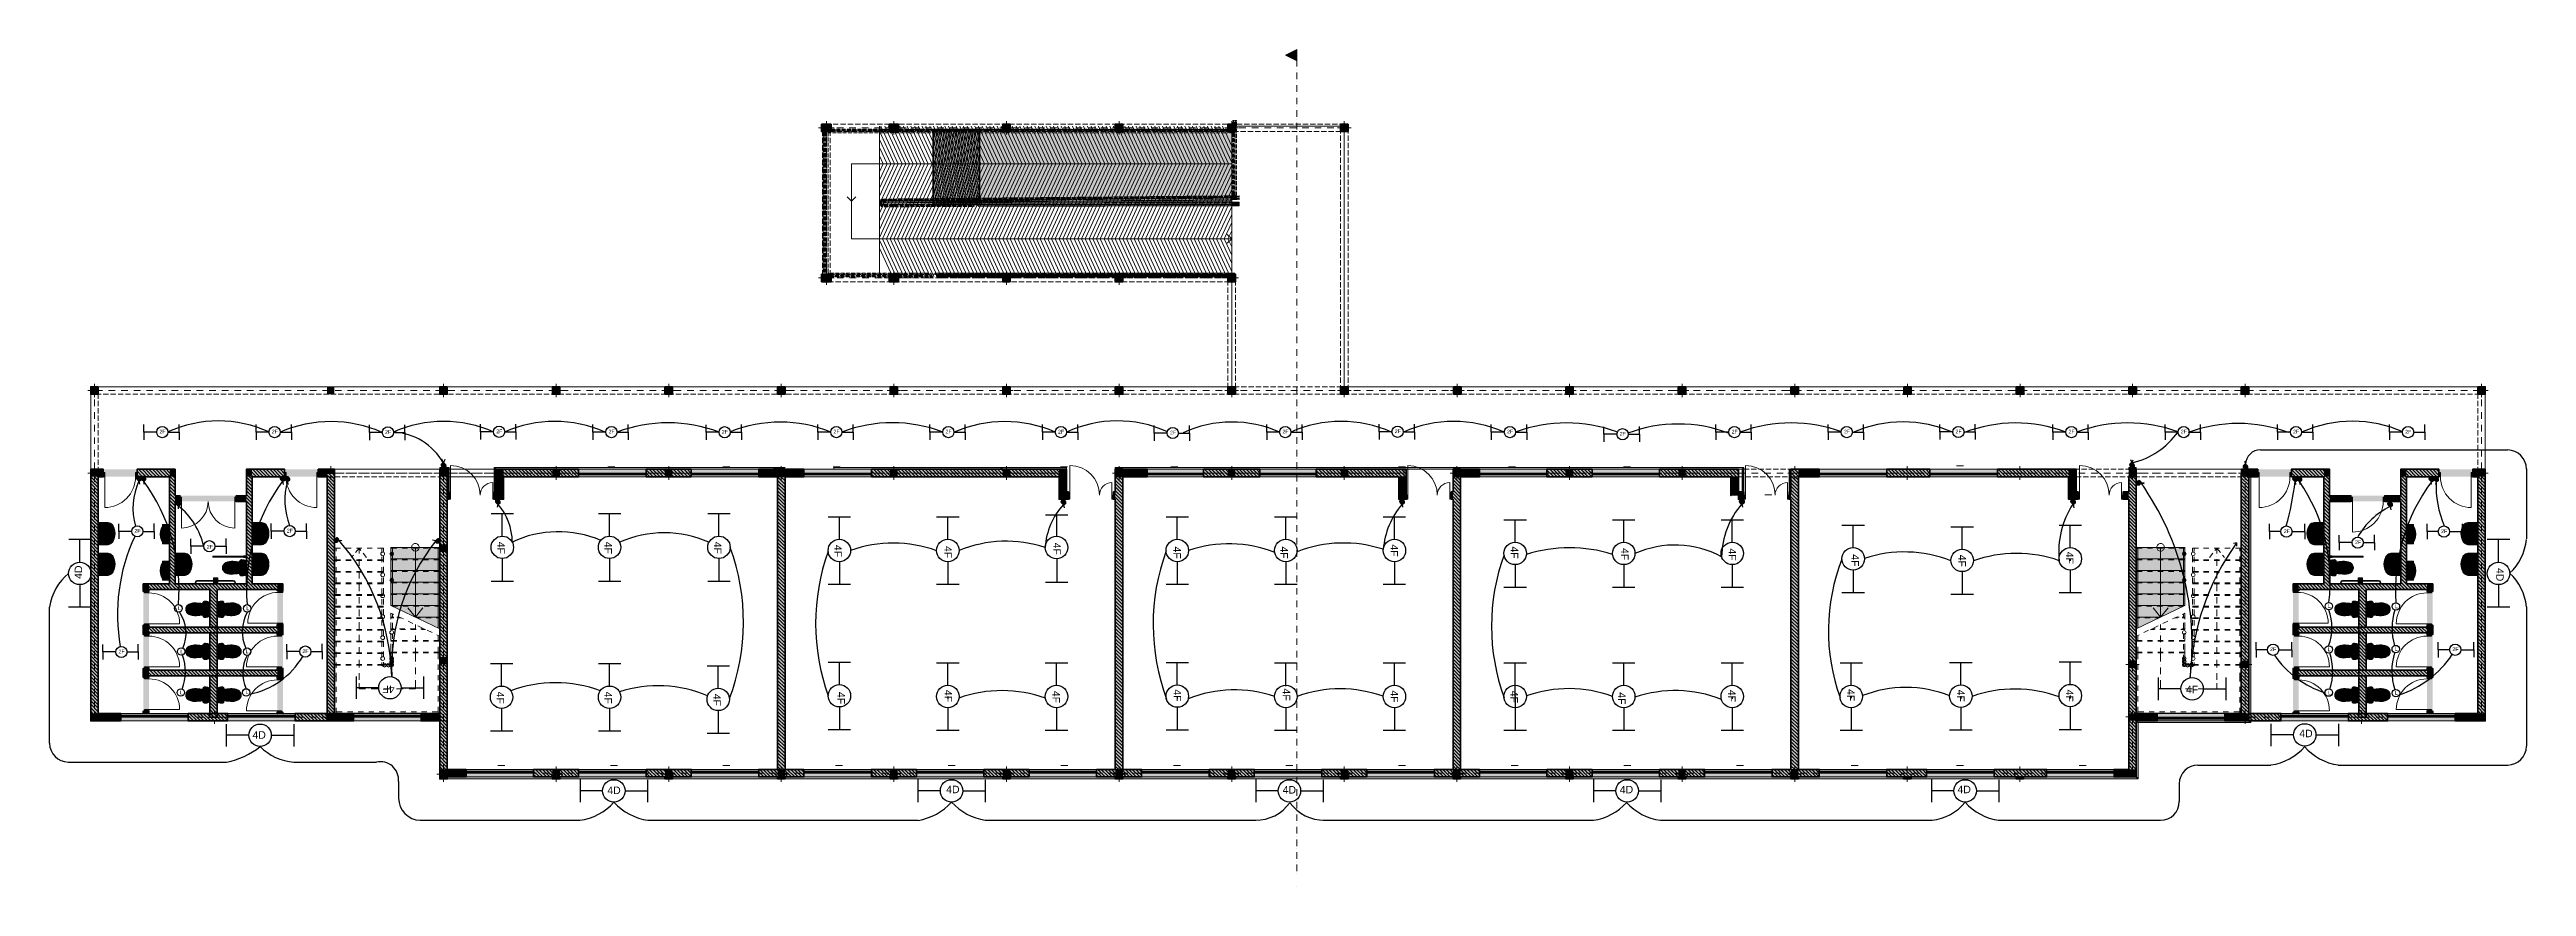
# Model space of a CAD drawing. Header units: inches. Extents: x 206002 to 410047, y 60394 to 83306.
# Drawn here: x 206002 to 272171, y 60938 to 83306 of the extents above; entities that cross this region are included whole.
import ezdxf

# ---------------------------------------------------------------- set-up
doc = ezdxf.new("R2010")
doc.units = ezdxf.units.IN
doc.header["$MEASUREMENT"] = 0
for name, color, linetype in [('LIGHTING', 1, 'Continuous'), ('PDF_Annotation - Text', 7, 'Continuous'), ('PDF_Marker - Section', 7, 'Continuous'), ('PDF_Shell - Roof', 7, 'Continuous'), ('PDF_Structural - Bearing', 7, 'Continuous'), ('PDF_Structural - Combined', 7, 'Continuous')]:
    doc.layers.add(name, color=color, linetype=linetype)
doc.styles.get("Standard").update_dxf_attribs({"font": 'arial.ttf'})

msp = doc.modelspace()

# ---------------------------------------------------------------- hatches: boundary and pattern name
at = {"layer": 'LIGHTING'}
h = msp.add_hatch(dxfattribs=at)
h.set_pattern_fill('ANSI31', color=1)
h.set_pattern_definition([(45, (-34682.42499, 964.93007), (-0.08838834765, 0.08838834765), [])])
h.paths.add_polyline_path([(216594, 72190, 0.319475), (216551, 72250), (216509, 72250, 0.319475), (216466, 72190, 1)])
h = msp.add_hatch(dxfattribs=at)
h.set_pattern_fill('ANSI31', color=1, angle=180)
h.set_pattern_definition([(225, (512847.20538, 143419.25183), (0.08838834765, -0.08838834765), [])])
h.paths.add_polyline_path([(261571, 72195, 0.319475), (261613, 72134), (261655, 72134, 0.319475), (261698, 72195, 1)])
h = msp.add_hatch(dxfattribs=at)
h.set_pattern_fill('ANSI31', color=1, angle=180)
h.set_pattern_definition([(225, (515880.87858, 143376.92848), (0.08838834765, -0.08838834765), [])])
h.paths.add_polyline_path([(264604, 72152, 0.319475), (264647, 72092), (264689, 72092, 0.319475), (264732, 72152, 1)])
h = msp.add_hatch(dxfattribs=at)
h.set_pattern_fill('ANSI31', color=1)
h.set_pattern_definition([(45, (-42821.91499, 617.71294), (-0.08838834765, 0.08838834765), [])])
h.paths.add_polyline_path([(208455, 71842, 0.319475), (208412, 71903), (208370, 71903, 0.319475), (208327, 71842, 1)])
h = msp.add_hatch(dxfattribs=at)
h.set_pattern_fill('ANSI31', color=1)
h.set_pattern_definition([(45, (-42704.15673, 617.71294), (-0.08838834765, 0.08838834765), [])])
h.paths.add_polyline_path([(208573, 71842, 0.319475), (208530, 71903), (208488, 71903, 0.319475), (208445, 71842, 1)])
h = msp.add_hatch(dxfattribs=at)
h.set_pattern_fill('ANSI31', color=1)
h.set_pattern_definition([(45, (-38983.56623, 609.18842), (-0.08838834765, 0.08838834765), [])])
h.paths.add_polyline_path([(212293, 71834, 0.319475), (212250, 71894), (212208, 71894, 0.319475), (212165, 71834, 1)])
h = msp.add_hatch(dxfattribs=at)
h.set_pattern_fill('ANSI31', color=1)
h.set_pattern_definition([(45, (-38857.67924, 609.18842), (-0.08838834765, 0.08838834765), [])])
h.paths.add_polyline_path([(212419, 71834, 0.319475), (212376, 71894), (212334, 71894, 0.319475), (212291, 71834, 1)])
h = msp.add_hatch(dxfattribs=at)
h.set_pattern_fill('ANSI31', color=1, angle=90)
h.set_pattern_definition([(135, (333036.76433, -179490.18354), (-0.08838834765, -0.08838834765), [])])
h.paths.add_polyline_path([(261812, 71786, 0.319475), (261752, 71744), (261752, 71702, 0.319475), (261812, 71659, 1)])
h = msp.add_hatch(dxfattribs=at)
h.set_pattern_fill('ANSI31', color=1)
h.set_pattern_definition([(45, (14776.8945, 603.19112), (-0.08838834765, 0.08838834765), [])])
h.paths.add_polyline_path([(266054, 71828, 0.319475), (266011, 71888), (265969, 71888, 0.319475), (265926, 71828, 1)])
h = msp.add_hatch(dxfattribs=at)
h.set_pattern_fill('ANSI31', color=1)
h.set_pattern_definition([(45, (14892.98818, 603.19112), (-0.08838834765, 0.08838834765), [])])
h.paths.add_polyline_path([(266170, 71828, 0.319475), (266127, 71888), (266085, 71888, 0.319475), (266042, 71828, 1)])
h = msp.add_hatch(dxfattribs=at)
h.set_pattern_fill('ANSI31', color=1)
h.set_pattern_definition([(45, (18421.1212, 601.72064), (-0.08838834765, 0.08838834765), [])])
h.paths.add_polyline_path([(269698, 71826, 0.319475), (269655, 71887), (269613, 71887, 0.319475), (269570, 71826, 1)])
h = msp.add_hatch(dxfattribs=at)
h.set_pattern_fill('ANSI31', color=1)
h.set_pattern_definition([(45, (18545.94285, 601.72064), (-0.08838834765, 0.08838834765), [])])
h.paths.add_polyline_path([(269823, 71826, 0.319475), (269780, 71887), (269738, 71887, 0.319475), (269695, 71826, 1)])
h = msp.add_hatch(dxfattribs=at)
h.set_pattern_fill('ANSI31', color=1)
h.set_pattern_definition([(45, (-41772.57496, -48.02024), (-0.08838834765, 0.08838834765), [])])
h.paths.add_polyline_path([(209504, 71177, 0.319475), (209461, 71237), (209419, 71237, 0.319475), (209376, 71177, 1)])
h = msp.add_hatch(dxfattribs=at)
h.set_pattern_fill('ANSI31', color=1)
h.set_pattern_definition([(45, (-33234.27087, -3.32607), (-0.08838834765, 0.08838834765), [])])
h.paths.add_polyline_path([(218042, 71221, 0.319475), (217999, 71282), (217958, 71282, 0.319475), (217915, 71221, 1)])
h = msp.add_hatch(dxfattribs=at)
h.set_pattern_fill('ANSI31', color=1)
h.set_pattern_definition([(45, (-18123.35804, -14.14644), (-0.08838834765, 0.08838834765), [])])
h.paths.add_polyline_path([(233153, 71210, 0.319475), (233110, 71271), (233069, 71271, 0.319475), (233026, 71210, 1)])
h = msp.add_hatch(dxfattribs=at)
h.set_pattern_fill('ANSI31', color=1)
h.set_pattern_definition([(45, (-9077.76798, -4.10448), (-0.08838834765, 0.08838834765), [])])
h.paths.add_polyline_path([(242199, 71220, 0.319475), (242156, 71281), (242114, 71281, 0.319475), (242071, 71220, 1)])
h = msp.add_hatch(dxfattribs=at)
h.set_pattern_fill('ANSI31', color=1)
h.set_pattern_definition([(45, (0, 0), (-0.08838834765, 0.08838834765), [])])
h.paths.add_polyline_path([(251277, 71225, 0.319475), (251234, 71285), (251192, 71285, 0.319475), (251149, 71225, 1)])
h = msp.add_hatch(dxfattribs=at)
h.set_pattern_fill('ANSI31', color=1)
h.set_pattern_definition([(45, (8846.19801, -1.31773), (-0.08838834765, 0.08838834765), [])])
h.paths.add_polyline_path([(260123, 71223, 0.319475), (260080, 71284), (260038, 71284, 0.319475), (259995, 71223, 1)])
h = msp.add_hatch(dxfattribs=at)
h.set_pattern_fill('ANSI31', color=1)
h.set_pattern_definition([(45, (17317.66221, -70.39227), (-0.08838834765, 0.08838834765), [])])
h.paths.add_polyline_path([(268594, 71154, 0.319475), (268551, 71215), (268510, 71215, 0.319475), (268467, 71154, 1)])
h = msp.add_hatch(dxfattribs=at)
h.set_pattern_fill('ANSI31', color=1, angle=-266.99943)
h.set_pattern_definition([(138.00056679, (297937.95097, -176939.62445), (-0.08364040686, -0.09289393059), [])])
edge = h.paths.add_edge_path()
edge.add_line((213658, 70264), (213602, 70176))
edge.add_arc((213661, 70200), 63.9, -157.86905, -86.99943)
edge.add_arc((213661, 70200), 63.9, -86.99943, 93.00057)
h = msp.add_hatch(dxfattribs=at)
h.set_pattern_fill('ANSI31', color=1, angle=-90)
h.set_pattern_definition([(315, (145158.96885, 321385.42559), (0.08838834765, 0.08838834765), [])])
h.paths.add_polyline_path([(216384, 70109, 0.319475), (216444, 70152), (216444, 70194, 0.319475), (216384, 70237, 1)])
at = {"layer": 'PDF_Structural - Bearing', "true_color": 0xffffff, "transparency": 33554559}
for points in [[(226729, 81178), (226721, 81175), (226711, 81167), (226704, 81158), (226700, 81147), (226699, 81136), (226699, 81135), (226699, 81119), (226700, 77317), (226700, 77301), (226700, 77274), (226702, 77264), (226703, 77261), (226740, 77277), (226740, 77301), (226740, 77317), (226739, 81119), (226739, 81134), (226739, 81137), (226740, 81138), (226741, 81139), (226742, 81140), (226743, 81141), (226745, 81141)], [(226732, 81172), (226725, 81168), (226717, 81162), (226711, 81154), (226707, 81145), (226706, 81136), (226706, 81135), (226706, 81118), (226708, 77319), (226708, 77303), (226708, 77299), (226708, 77274), (226709, 77268), (226734, 77271), (226733, 77272), (226733, 77276), (226733, 77299), (226733, 77303), (226733, 77319), (226731, 81118), (226731, 81134), (226732, 81139), (226733, 81142), (226735, 81145), (226738, 81147), (226741, 81148), (226742, 81148)], [(226731, 81161), (226727, 81169), (226719, 81173), (226710, 81169), (226707, 81161), (226710, 81152), (226719, 81149), (226727, 81152)], [(237471, 81181), (226785, 81181), (226769, 81181), (226742, 81181), (226732, 81180), (226729, 81178), (226745, 81141), (226745, 81141), (226769, 81141), (226785, 81141), (237471, 81141)], [(237471, 81173), (226787, 81173), (226771, 81173), (226767, 81173), (226743, 81173), (226734, 81172), (226732, 81172), (226742, 81148), (226745, 81148), (226767, 81148), (226771, 81148), (226787, 81148), (237471, 81148)], [(226788, 81118), (226781, 81114), (226771, 81106), (226764, 81097), (226760, 81085), (226759, 81075), (226759, 81073), (226759, 81057), (226760, 77377), (226760, 77361), (226760, 77334), (226761, 77326), (226803, 77332), (226803, 77332), (226802, 77332), (226801, 77333), (226801, 77334), (226801, 77336), (226801, 77361), (226801, 77377), (226799, 81057), (226799, 81072), (226799, 81076), (226800, 81078), (226801, 81079), (226802, 81080), (226803, 81080), (226805, 81081)], [(237471, 81121), (226846, 81121), (226829, 81121), (226802, 81121), (226792, 81119), (226788, 81118), (226805, 81081), (226805, 81081), (226829, 81081), (226846, 81081), (237471, 81081)], [(227721, 81149), (227730, 81152), (227733, 81161), (227730, 81169), (227721, 81173), (227713, 81169), (227709, 81161), (227713, 81152)], [(228724, 81149), (228732, 81152), (228736, 81161), (228732, 81169), (228724, 81173), (228715, 81169), (228712, 81161), (228715, 81152)], [(229727, 81149), (229735, 81152), (229739, 81161), (229735, 81169), (229727, 81173), (229718, 81169), (229715, 81161), (229718, 81152)], [(230729, 81149), (230738, 81152), (230741, 81161), (230738, 81169), (230729, 81173), (230721, 81169), (230717, 81161), (230721, 81152)], [(231732, 81149), (231740, 81152), (231744, 81161), (231740, 81169), (231732, 81173), (231723, 81169), (231720, 81161), (231723, 81152)], [(232735, 81149), (232743, 81152), (232747, 81161), (232743, 81169), (232735, 81173), (232726, 81169), (232722, 81161), (232726, 81152)], [(233737, 81149), (233746, 81152), (233749, 81161), (233746, 81169), (233737, 81173), (233729, 81169), (233725, 81161), (233729, 81152)], [(234740, 81149), (234748, 81152), (234752, 81161), (234748, 81169), (234740, 81173), (234731, 81169), (234728, 81161), (234731, 81152)], [(235742, 81149), (235751, 81152), (235754, 81161), (235751, 81169), (235742, 81173), (235734, 81169), (235730, 81161), (235734, 81152)], [(236745, 81149), (236754, 81152), (236757, 81161), (236754, 81169), (236745, 81173), (236737, 81169), (236733, 81161), (236737, 81152)], [(237471, 81149), (237480, 81152), (237483, 81161), (237480, 81169), (237471, 81173), (237463, 81169), (237459, 81161), (237463, 81152)], [(237652, 81211), (237612, 81211), (237612, 79439), (237612, 79426), (237612, 79423), (237612, 79400), (237652, 79400), (237652, 79423), (237652, 79426), (237652, 79439)], [(237644, 81211), (237641, 81220), (237632, 81223), (237624, 81220), (237620, 81211), (237624, 81203), (237632, 81199), (237641, 81203)], [(237645, 81211), (237620, 81211), (237620, 79443), (237620, 79426), (237620, 79423), (237620, 79401), (237620, 79398), (237643, 79388), (237644, 79390), (237645, 79399), (237645, 79423), (237645, 79426), (237645, 79443)], [(237713, 81211), (237673, 81211), (237673, 79383), (237673, 79369), (237673, 79361), (237673, 79342), (237713, 79342), (237713, 79361), (237713, 79369), (237713, 79383)], [(226731, 80259), (226728, 80267), (226719, 80271), (226711, 80267), (226707, 80259), (226711, 80250), (226719, 80247), (226728, 80250)], [(237644, 80377), (237641, 80385), (237632, 80389), (237624, 80385), (237620, 80377), (237624, 80368), (237632, 80365), (237641, 80368)], [(226732, 79256), (226728, 79264), (226720, 79268), (226711, 79264), (226708, 79256), (226711, 79247), (226720, 79244), (226728, 79247)], [(228234, 79305), (228226, 79301), (228217, 79294), (228210, 79284), (228206, 79273), (228204, 79263), (228204, 79261), (228204, 79245), (228204, 79191), (228204, 79175), (228204, 79148), (228205, 79140), (228246, 79146), (228246, 79146), (228245, 79147), (228245, 79148), (228244, 79150), (228244, 79175), (228244, 79191), (228244, 79245), (228244, 79260), (228245, 79263), (228245, 79265), (228246, 79266), (228247, 79267), (228248, 79267), (228250, 79268)], [(228234, 79305), (228226, 79301), (228217, 79294), (228210, 79284), (228206, 79273), (228204, 79263), (228204, 79261), (228204, 79245), (228204, 79191), (228204, 79175), (228204, 79148), (228205, 79140), (228246, 79146), (228246, 79146), (228245, 79147), (228245, 79148), (228244, 79150), (228244, 79175), (228244, 79191), (228244, 79245), (228244, 79260), (228245, 79263), (228245, 79265), (228246, 79266), (228247, 79267), (228248, 79267), (228250, 79268)], [(230681, 79150), (228250, 79145), (228248, 79145), (228247, 79146), (228246, 79146), (228205, 79140), (228206, 79138), (228210, 79127), (228217, 79118), (228227, 79110), (228237, 79106), (228248, 79105), (230704, 79110)], [(230681, 79150), (228250, 79145), (228248, 79145), (228247, 79146), (228246, 79146), (228205, 79140), (228206, 79138), (228210, 79127), (228217, 79118), (228227, 79110), (228237, 79106), (228248, 79105), (230704, 79110)], [(228236, 79288), (228233, 79296), (228224, 79300), (228216, 79296), (228212, 79288), (228216, 79279), (228224, 79275), (228233, 79279)], [(228236, 79288), (228233, 79296), (228224, 79300), (228216, 79296), (228212, 79288), (228216, 79279), (228224, 79275), (228233, 79279)], [(228241, 79299), (228239, 79299), (228230, 79295), (228222, 79289), (228217, 79281), (228213, 79271), (228212, 79262), (228212, 79261), (228212, 79245), (228212, 79193), (228212, 79177), (228212, 79173), (228212, 79148), (228213, 79142), (228238, 79146), (228237, 79146), (228237, 79150), (228237, 79173), (228237, 79177), (228237, 79193), (228237, 79245), (228237, 79261), (228237, 79265), (228239, 79268), (228241, 79271), (228243, 79273), (228245, 79274)], [(228241, 79299), (228239, 79299), (228230, 79295), (228222, 79289), (228217, 79281), (228213, 79271), (228212, 79262), (228212, 79261), (228212, 79245), (228212, 79193), (228212, 79177), (228212, 79173), (228212, 79148), (228213, 79142), (228238, 79146), (228237, 79146), (228237, 79150), (228237, 79173), (228237, 79177), (228237, 79193), (228237, 79245), (228237, 79261), (228237, 79265), (228239, 79268), (228241, 79271), (228243, 79273), (228245, 79274)], [(228224, 79137), (228216, 79133), (228212, 79125), (228216, 79116), (228224, 79113), (228233, 79116), (228236, 79125), (228233, 79133)], [(228224, 79137), (228216, 79133), (228212, 79125), (228216, 79116), (228224, 79113), (228233, 79116), (228236, 79125), (228233, 79133)], [(228239, 79143), (228238, 79146), (228213, 79142), (228213, 79140), (228217, 79131), (228223, 79123), (228230, 79117), (228239, 79113), (228248, 79112), (230700, 79117), (230685, 79142), (228250, 79137), (228246, 79138), (228243, 79139), (228240, 79141)], [(228239, 79143), (228238, 79146), (228213, 79142), (228213, 79140), (228217, 79131), (228223, 79123), (228230, 79117), (228239, 79113), (228248, 79112), (230700, 79117), (230685, 79142), (228250, 79137), (228246, 79138), (228243, 79139), (228240, 79141)], [(237652, 79400), (237612, 79400), (237612, 79394), (228291, 79308), (228274, 79308), (228248, 79308), (228237, 79306), (228234, 79305), (228250, 79268), (228251, 79268), (228275, 79268), (228291, 79268), (237620, 79354), (237633, 79354), (237652, 79354)], [(237583, 79394), (228291, 79308), (228274, 79308), (228248, 79308), (228237, 79306), (228234, 79305), (228250, 79268), (228251, 79268), (228275, 79268), (228291, 79268), (237583, 79354)], [(237620, 79398), (237619, 79396), (237618, 79393), (237616, 79391), (237613, 79389), (237610, 79387), (237606, 79387), (237590, 79386), (228293, 79301), (228276, 79301), (228273, 79300), (228248, 79300), (228241, 79299), (228245, 79274), (228246, 79275), (228250, 79275), (228273, 79275), (228277, 79275), (228293, 79276), (237590, 79361), (237607, 79362), (237608, 79362), (237617, 79363), (237626, 79367), (237634, 79373), (237640, 79381), (237643, 79388)], [(237583, 79386), (228293, 79301), (228276, 79301), (228273, 79300), (228248, 79300), (228241, 79299), (228245, 79274), (228246, 79275), (228250, 79275), (228273, 79275), (228277, 79275), (228293, 79276), (237583, 79361)], [(237713, 79342), (237673, 79342), (237673, 79335), (228284, 79248), (228285, 79208), (237679, 79295), (237693, 79295), (237713, 79295)], [(228558, 79137), (228550, 79134), (228546, 79125), (228550, 79117), (228559, 79113), (228567, 79117), (228570, 79125), (228567, 79134)], [(228558, 79137), (228550, 79134), (228546, 79125), (228550, 79117), (228559, 79113), (228567, 79117), (228570, 79125), (228567, 79134)], [(229227, 79285), (229236, 79288), (229239, 79297), (229235, 79305), (229227, 79309), (229218, 79305), (229215, 79297), (229219, 79288)], [(229227, 79285), (229236, 79288), (229239, 79297), (229235, 79305), (229227, 79309), (229218, 79305), (229215, 79297), (229219, 79288)], [(229561, 79140), (229553, 79136), (229549, 79128), (229553, 79119), (229561, 79116), (229570, 79119), (229573, 79128), (229570, 79136)], [(229561, 79140), (229553, 79136), (229549, 79128), (229553, 79119), (229561, 79116), (229570, 79119), (229573, 79128), (229570, 79136)], [(230230, 79294), (230238, 79298), (230242, 79306), (230238, 79315), (230230, 79318), (230221, 79314), (230218, 79306), (230221, 79297)], [(230230, 79294), (230238, 79298), (230242, 79306), (230238, 79315), (230230, 79318), (230221, 79314), (230218, 79306), (230221, 79297)], [(230564, 79142), (230555, 79138), (230552, 79130), (230555, 79121), (230564, 79118), (230572, 79121), (230576, 79130), (230572, 79138)], [(230564, 79142), (230555, 79138), (230552, 79130), (230555, 79121), (230564, 79118), (230572, 79121), (230576, 79130), (230572, 79138)], [(231232, 79303), (231241, 79307), (231244, 79315), (231241, 79324), (231232, 79327), (231224, 79324), (231220, 79315), (231224, 79307)], [(231232, 79303), (231241, 79307), (231244, 79315), (231241, 79324), (231232, 79327), (231224, 79324), (231220, 79315), (231224, 79307)], [(231566, 79144), (231558, 79140), (231554, 79132), (231558, 79123), (231566, 79120), (231575, 79123), (231578, 79132), (231575, 79140)], [(231566, 79144), (231558, 79140), (231554, 79132), (231558, 79123), (231566, 79120), (231575, 79123), (231578, 79132), (231575, 79140)], [(232235, 79312), (232243, 79316), (232247, 79325), (232243, 79333), (232235, 79337), (232226, 79333), (232223, 79324), (232226, 79316)], [(232235, 79312), (232243, 79316), (232247, 79325), (232243, 79333), (232235, 79337), (232226, 79333), (232223, 79324), (232226, 79316)], [(232569, 79146), (232560, 79142), (232557, 79134), (232561, 79125), (232569, 79122), (232578, 79125), (232581, 79134), (232578, 79143)], [(232569, 79146), (232560, 79142), (232557, 79134), (232561, 79125), (232569, 79122), (232578, 79125), (232581, 79134), (232578, 79143)], [(233237, 79322), (233246, 79325), (233249, 79334), (233246, 79342), (233237, 79346), (233229, 79342), (233225, 79334), (233229, 79325)], [(233237, 79322), (233246, 79325), (233249, 79334), (233246, 79342), (233237, 79346), (233229, 79342), (233225, 79334), (233229, 79325)], [(233572, 79148), (233563, 79145), (233560, 79136), (233563, 79128), (233572, 79124), (233580, 79128), (233584, 79136), (233580, 79145)], [(233572, 79148), (233563, 79145), (233560, 79136), (233563, 79128), (233572, 79124), (233580, 79128), (233584, 79136), (233580, 79145)], [(234240, 79331), (234249, 79335), (234252, 79343), (234248, 79352), (234240, 79355), (234231, 79351), (234228, 79343), (234232, 79334)], [(234240, 79331), (234249, 79335), (234252, 79343), (234248, 79352), (234240, 79355), (234231, 79351), (234228, 79343), (234232, 79334)], [(234574, 79150), (234566, 79147), (234562, 79138), (234566, 79130), (234574, 79126), (234583, 79130), (234586, 79138), (234583, 79147)], [(234574, 79150), (234566, 79147), (234562, 79138), (234566, 79130), (234574, 79126), (234583, 79130), (234586, 79138), (234583, 79147)], [(235243, 79340), (235251, 79344), (235255, 79352), (235251, 79361), (235242, 79364), (235234, 79361), (235231, 79352), (235234, 79344)], [(235243, 79340), (235251, 79344), (235255, 79352), (235251, 79361), (235242, 79364), (235234, 79361), (235231, 79352), (235234, 79344)], [(235577, 79152), (235568, 79149), (235565, 79140), (235568, 79132), (235577, 79128), (235585, 79132), (235589, 79140), (235585, 79149)], [(235577, 79152), (235568, 79149), (235565, 79140), (235568, 79132), (235577, 79128), (235585, 79132), (235589, 79140), (235585, 79149)], [(236245, 79350), (236254, 79353), (236257, 79362), (236254, 79370), (236245, 79374), (236237, 79370), (236233, 79361), (236237, 79353)], [(236245, 79350), (236254, 79353), (236257, 79362), (236254, 79370), (236245, 79374), (236237, 79370), (236233, 79361), (236237, 79353)], [(236580, 79155), (236571, 79151), (236568, 79143), (236571, 79134), (236580, 79131), (236588, 79134), (236592, 79143), (236588, 79151)], [(236580, 79155), (236571, 79151), (236568, 79143), (236571, 79134), (236580, 79131), (236588, 79134), (236592, 79143), (236588, 79151)], [(237248, 79359), (237256, 79362), (237260, 79371), (237256, 79379), (237248, 79383), (237239, 79379), (237236, 79371), (237239, 79362)], [(237248, 79359), (237256, 79362), (237260, 79371), (237256, 79379), (237248, 79383), (237239, 79379), (237236, 79371), (237239, 79362)], [(237582, 79157), (237574, 79153), (237570, 79145), (237574, 79136), (237582, 79133), (237591, 79136), (237594, 79145), (237591, 79153)], [(237582, 79157), (237574, 79153), (237570, 79145), (237574, 79136), (237582, 79133), (237591, 79136), (237594, 79145), (237591, 79153)], [(237583, 79362), (237591, 79365), (237595, 79374), (237591, 79382), (237583, 79386), (237574, 79382), (237571, 79374), (237574, 79365)], [(237633, 79362), (237641, 79366), (237644, 79374), (237641, 79383), (237632, 79386), (237624, 79383), (237620, 79374), (237624, 79366)], [(226732, 78253), (226729, 78262), (226720, 78265), (226711, 78262), (226708, 78253), (226711, 78245), (226720, 78241), (226729, 78245)], [(226740, 77277), (226703, 77261), (226706, 77253), (226713, 77244), (226723, 77236), (226733, 77232), (226744, 77231), (229595, 77231), (229571, 77271), (226746, 77271), (226744, 77271), (226743, 77271), (226742, 77272), (226741, 77273), (226741, 77274), (226740, 77277)], [(226720, 77263), (226712, 77259), (226708, 77251), (226712, 77242), (226720, 77239), (226729, 77242), (226732, 77251), (226729, 77259)], [(226734, 77271), (226709, 77268), (226709, 77266), (226713, 77257), (226719, 77249), (226726, 77243), (226735, 77239), (226744, 77238), (229590, 77238), (229576, 77263), (226746, 77263), (226742, 77264), (226739, 77265), (226737, 77267), (226735, 77269)], [(226803, 77332), (226761, 77326), (226762, 77323), (226766, 77312), (226774, 77303), (226783, 77296), (226794, 77292), (226804, 77291), (229560, 77291), (229537, 77331), (226807, 77331), (226804, 77331)], [(227445, 77263), (227436, 77259), (227433, 77251), (227436, 77242), (227445, 77239), (227453, 77242), (227457, 77251), (227453, 77259)], [(228448, 77263), (228439, 77259), (228436, 77251), (228439, 77242), (228448, 77239), (228456, 77242), (228460, 77251), (228456, 77259)], [(229450, 77263), (229442, 77259), (229438, 77251), (229442, 77242), (229450, 77239), (229459, 77242), (229462, 77251), (229459, 77259)], [(230453, 77263), (230444, 77259), (230441, 77251), (230444, 77242), (230453, 77239), (230461, 77242), (230465, 77251), (230461, 77259)], [(231456, 77263), (231447, 77259), (231444, 77251), (231447, 77242), (231456, 77239), (231464, 77242), (231468, 77251), (231464, 77259)], [(232458, 77263), (232450, 77259), (232446, 77251), (232450, 77242), (232458, 77239), (232467, 77242), (232470, 77251), (232467, 77259)], [(233461, 77263), (233452, 77259), (233449, 77251), (233452, 77242), (233461, 77239), (233469, 77242), (233473, 77251), (233469, 77259)], [(234463, 77263), (234455, 77259), (234451, 77251), (234455, 77242), (234463, 77239), (234472, 77242), (234475, 77251), (234472, 77259)], [(235466, 77263), (235458, 77259), (235454, 77251), (235458, 77242), (235466, 77239), (235475, 77242), (235478, 77251), (235475, 77259)], [(236469, 77263), (236460, 77259), (236457, 77251), (236460, 77242), (236469, 77239), (236477, 77242), (236481, 77251), (236477, 77259)], [(237471, 77263), (237463, 77259), (237459, 77251), (237463, 77242), (237471, 77239), (237480, 77242), (237483, 77251), (237480, 77259)], [(213414, 72087), (213614, 72087), (213614, 71987), (213419, 71987), (213419, 72087), (213414, 72087)], [(264759, 72087), (264754, 72087), (264754, 71987), (264558, 71987), (264558, 72087), (264759, 72087)], [(264759, 72087), (264754, 72087), (264754, 71987), (264558, 71987), (264558, 72087), (264759, 72087)], [(261746, 65565), (262309, 65565), (262309, 65465), (262309, 65414), (262309, 65364), (261746, 65364)], [(262309, 65565), (264114, 65565), (264114, 65465), (264114, 65414), (264114, 65364), (262309, 65364), (262309, 65414), (262309, 65465)], [(264654, 65364), (264114, 65364), (264114, 65414), (264114, 65465), (264114, 65565), (264654, 65565)], [(264754, 65565), (265610, 65565), (265610, 65515), (265610, 65465), (265610, 65364), (264754, 65364)], [(265610, 65364), (265610, 65465), (265610, 65515), (265610, 65565), (267415, 65565), (267415, 65515), (267415, 65465), (267415, 65364)], [(267415, 65565), (268463, 65565), (268463, 65515), (268463, 65465), (268463, 65364), (267415, 65364), (267415, 65465), (267415, 65515)], [(268463, 65364), (268463, 65465), (268463, 65515), (268463, 65565), (270268, 65565), (270268, 65515), (270268, 65465), (270268, 65364)], [(270268, 65565), (270870, 65565), (270870, 65364), (270268, 65364), (270268, 65465), (270268, 65515)], [(216427, 63940), (216627, 63940), (216627, 63865), (216627, 63815), (216427, 63815)], [(216427, 63940), (216627, 63940), (216627, 63865), (216627, 63815), (216427, 63815)]]:
    msp.add_hatch(color=7, dxfattribs=at).paths.add_polyline_path(points)
at = {"layer": 'PDF_Structural - Combined', "true_color": 0xffffff, "transparency": 33554559}
for points in [[(207303, 70670), (207303, 70069), (207532, 70069), (207566, 70072), (207599, 70080), (207629, 70094), (207657, 70113), (207680, 70137), (207699, 70164), (207729, 70229), (207748, 70298), (207754, 70370), (207748, 70441), (207729, 70510), (207699, 70575), (207680, 70602), (207657, 70626), (207629, 70645), (207599, 70659), (207566, 70668), (207532, 70670)], [(207360, 70395), (207342, 70387), (207335, 70370), (207342, 70352), (207360, 70345), (207402, 70349), (207412, 70352), (207465, 70358), (207472, 70362), (207475, 70370), (207472, 70377), (207465, 70381), (207412, 70387), (207402, 70391)], [(209018, 70575), (208988, 70517), (208967, 70454), (208957, 70388), (208957, 70321), (208967, 70256), (208988, 70193), (209018, 70135), (209018, 70100), (209208, 70100), (209208, 70609), (209018, 70609)], [(211413, 70670), (211413, 70069), (211643, 70069), (211677, 70072), (211709, 70080), (211740, 70094), (211767, 70113), (211791, 70137), (211810, 70164), (211840, 70229), (211858, 70298), (211864, 70370), (211858, 70441), (211840, 70510), (211810, 70575), (211791, 70602), (211767, 70626), (211740, 70645), (211709, 70659), (211677, 70668), (211643, 70670)], [(211471, 70395), (211453, 70387), (211445, 70370), (211453, 70352), (211471, 70345), (211513, 70349), (211522, 70352), (211575, 70358), (211582, 70362), (211585, 70370), (211582, 70377), (211575, 70381), (211522, 70387), (211513, 70391)], [(266759, 70670), (266530, 70670), (266496, 70668), (266463, 70659), (266433, 70645), (266405, 70626), (266382, 70602), (266363, 70575), (266333, 70510), (266315, 70441), (266308, 70370), (266315, 70298), (266333, 70229), (266363, 70164), (266382, 70137), (266405, 70113), (266433, 70094), (266463, 70080), (266496, 70072), (266530, 70069), (266759, 70069)], [(266702, 70395), (266660, 70391), (266650, 70387), (266597, 70381), (266590, 70377), (266588, 70370), (266590, 70362), (266597, 70358), (266650, 70352), (266660, 70349), (266702, 70345), (266720, 70352), (266727, 70370), (266720, 70387)], [(269155, 70575), (269155, 70609), (268965, 70609), (268965, 70100), (269155, 70100), (269155, 70135), (269185, 70193), (269206, 70256), (269216, 70321), (269216, 70388), (269206, 70454), (269185, 70517)], [(270870, 70670), (270640, 70670), (270606, 70668), (270574, 70659), (270543, 70645), (270516, 70626), (270492, 70602), (270473, 70575), (270443, 70510), (270425, 70441), (270419, 70370), (270425, 70298), (270443, 70229), (270473, 70164), (270492, 70137), (270516, 70113), (270543, 70094), (270574, 70080), (270606, 70072), (270640, 70069), (270870, 70069)], [(270812, 70395), (270770, 70391), (270761, 70387), (270708, 70381), (270701, 70377), (270698, 70370), (270701, 70362), (270708, 70358), (270761, 70352), (270770, 70349), (270812, 70345), (270830, 70352), (270838, 70370), (270830, 70387)], [(207303, 69850), (207303, 69249), (207532, 69249), (207566, 69252), (207599, 69260), (207629, 69274), (207657, 69293), (207680, 69317), (207699, 69344), (207729, 69409), (207748, 69478), (207754, 69550), (207748, 69621), (207729, 69690), (207699, 69755), (207680, 69782), (207657, 69806), (207629, 69825), (207599, 69839), (207566, 69847), (207532, 69850)], [(207360, 69575), (207342, 69567), (207335, 69550), (207342, 69532), (207360, 69524), (207402, 69529), (207412, 69532), (207465, 69538), (207472, 69542), (207475, 69550), (207472, 69557), (207465, 69561), (207412, 69567), (207402, 69571)], [(209018, 69597), (208988, 69539), (208967, 69476), (208957, 69410), (208957, 69344), (208967, 69278), (208988, 69215), (209018, 69157), (209018, 69122), (209208, 69122), (209208, 69632), (209018, 69632)], [(209358, 69850), (209358, 69249), (209588, 69249), (209622, 69252), (209654, 69260), (209685, 69274), (209712, 69293), (209736, 69317), (209755, 69344), (209785, 69409), (209803, 69478), (209809, 69550), (209803, 69621), (209785, 69690), (209755, 69755), (209736, 69782), (209712, 69806), (209685, 69825), (209654, 69839), (209622, 69847), (209588, 69850)], [(209416, 69575), (209398, 69567), (209390, 69550), (209398, 69532), (209416, 69524), (209458, 69529), (209467, 69532), (209520, 69538), (209527, 69542), (209530, 69550), (209527, 69557), (209520, 69561), (209467, 69567), (209458, 69571)], [(211258, 69763), (210370, 69763), (210363, 69760), (210360, 69753), (210363, 69746), (210370, 69743), (211258, 69743)], [(210808, 69625), (210758, 69612), (210711, 69593), (210674, 69568), (210645, 69534), (210627, 69496), (210621, 69455), (210627, 69414), (210645, 69375), (210674, 69342), (210711, 69316), (210758, 69297), (210808, 69285), (210860, 69279), (210911, 69281), (211263, 69314), (211263, 69596), (210911, 69629), (210860, 69630)], [(211263, 69642), (211248, 69649), (211232, 69655), (211216, 69661), (211200, 69665), (211184, 69668), (211167, 69671), (211151, 69672), (211134, 69673), (211122, 69672), (211111, 69668), (211101, 69662), (211093, 69654), (211087, 69644), (211083, 69633), (211081, 69621), (211082, 69610), (211089, 69571), (211094, 69533), (211097, 69494), (211098, 69455), (211097, 69416), (211094, 69377), (211089, 69338), (211082, 69300), (211081, 69288), (211083, 69277), (211087, 69266), (211093, 69256), (211101, 69248), (211111, 69242), (211122, 69238), (211134, 69237), (211151, 69237), (211167, 69239), (211184, 69241), (211200, 69245), (211216, 69249), (211232, 69254), (211248, 69261), (211263, 69268)], [(211413, 69850), (211413, 69249), (211643, 69249), (211677, 69252), (211709, 69260), (211740, 69274), (211767, 69293), (211791, 69317), (211810, 69344), (211840, 69409), (211858, 69478), (211864, 69550), (211858, 69621), (211840, 69690), (211810, 69755), (211791, 69782), (211767, 69806), (211740, 69825), (211709, 69839), (211677, 69847), (211643, 69850)], [(211471, 69575), (211453, 69567), (211445, 69550), (211453, 69532), (211471, 69524), (211513, 69529), (211522, 69532), (211575, 69538), (211582, 69542), (211585, 69550), (211582, 69557), (211575, 69561), (211522, 69567), (211513, 69571)], [(215143, 69776), (215179, 69791), (215193, 69826), (215179, 69862), (215143, 69876), (215108, 69862), (215093, 69826), (215108, 69791)], [(263029, 69776), (263065, 69791), (263079, 69826), (263065, 69862), (263029, 69876), (262994, 69862), (262979, 69826), (262994, 69791)], [(266759, 69850), (266530, 69850), (266496, 69847), (266463, 69839), (266433, 69825), (266405, 69806), (266382, 69782), (266363, 69755), (266333, 69690), (266315, 69621), (266308, 69550), (266315, 69478), (266333, 69409), (266363, 69344), (266382, 69317), (266405, 69293), (266433, 69274), (266463, 69260), (266496, 69252), (266530, 69249), (266759, 69249)], [(266702, 69575), (266660, 69571), (266650, 69567), (266597, 69561), (266590, 69557), (266588, 69550), (266590, 69542), (266597, 69538), (266650, 69532), (266660, 69529), (266702, 69524), (266720, 69532), (266727, 69550), (266720, 69567)], [(266910, 69642), (266910, 69268), (266925, 69261), (266940, 69254), (266956, 69249), (266972, 69245), (266989, 69241), (267005, 69239), (267022, 69237), (267039, 69237), (267050, 69238), (267061, 69242), (267071, 69248), (267080, 69256), (267086, 69266), (267090, 69277), (267091, 69288), (267090, 69300), (267084, 69338), (267079, 69377), (267076, 69416), (267075, 69455), (267076, 69494), (267079, 69533), (267084, 69571), (267090, 69610), (267091, 69621), (267090, 69633), (267086, 69644), (267080, 69654), (267071, 69662), (267061, 69668), (267050, 69672), (267039, 69673), (267022, 69672), (267005, 69671), (266989, 69668), (266972, 69665), (266956, 69661), (266940, 69655), (266925, 69649)], [(267364, 69625), (267313, 69630), (267261, 69629), (266910, 69596), (266910, 69314), (267261, 69281), (267313, 69279), (267364, 69285), (267414, 69297), (267461, 69316), (267499, 69342), (267527, 69375), (267545, 69414), (267552, 69455), (267545, 69496), (267527, 69534), (267499, 69568), (267461, 69593), (267414, 69612)], [(266915, 69763), (266915, 69743), (267802, 69743), (267809, 69746), (267812, 69753), (267809, 69760), (267802, 69763)], [(268815, 69850), (268585, 69850), (268551, 69847), (268518, 69839), (268488, 69825), (268460, 69806), (268437, 69782), (268418, 69755), (268388, 69690), (268370, 69621), (268363, 69550), (268370, 69478), (268388, 69409), (268418, 69344), (268437, 69317), (268460, 69293), (268488, 69274), (268518, 69260), (268551, 69252), (268585, 69249), (268815, 69249)], [(268757, 69575), (268715, 69571), (268705, 69567), (268652, 69561), (268645, 69557), (268643, 69550), (268645, 69542), (268652, 69538), (268705, 69532), (268715, 69529), (268757, 69524), (268775, 69532), (268782, 69550), (268775, 69567)], [(269155, 69597), (269155, 69632), (268965, 69632), (268965, 69122), (269155, 69122), (269155, 69157), (269185, 69215), (269206, 69278), (269216, 69344), (269216, 69410), (269206, 69476), (269185, 69539)], [(270870, 69850), (270640, 69850), (270606, 69847), (270574, 69839), (270543, 69825), (270516, 69806), (270492, 69782), (270473, 69755), (270443, 69690), (270425, 69621), (270419, 69550), (270425, 69478), (270443, 69409), (270473, 69344), (270492, 69317), (270516, 69293), (270543, 69274), (270574, 69260), (270606, 69252), (270640, 69249), (270870, 69249)], [(270812, 69575), (270770, 69571), (270761, 69567), (270708, 69561), (270701, 69557), (270698, 69550), (270701, 69542), (270708, 69538), (270761, 69532), (270770, 69529), (270812, 69524), (270830, 69532), (270838, 69550), (270830, 69567)], [(210982, 69024), (210982, 69029), (210972, 69029), (210972, 69054), (210964, 69084), (210942, 69106), (210912, 69114), (209949, 69114), (209919, 69106), (209897, 69084), (209889, 69054), (209889, 69029), (209879, 69029), (209879, 69024), (209919, 69024), (209919, 69029), (209909, 69029), (209909, 69054), (209921, 69082), (209949, 69094), (210912, 69094), (210940, 69082), (210952, 69054), (210952, 69029), (210942, 69029), (210942, 69024)], [(215143, 69077), (215179, 69091), (215193, 69127), (215179, 69162), (215143, 69177), (215108, 69162), (215093, 69127), (215108, 69091)], [(263029, 69077), (263065, 69091), (263079, 69127), (263065, 69162), (263029, 69177), (262994, 69162), (262979, 69127), (262994, 69091)], [(267191, 69024), (267231, 69024), (267231, 69029), (267221, 69029), (267221, 69054), (267232, 69082), (267261, 69094), (268223, 69094), (268252, 69082), (268263, 69054), (268263, 69029), (268253, 69029), (268253, 69024), (268294, 69024), (268294, 69029), (268284, 69029), (268284, 69054), (268275, 69084), (268253, 69106), (268223, 69114), (267261, 69114), (267231, 69106), (267209, 69084), (267201, 69054), (267201, 69029), (267191, 69029)], [(209826, 68176), (209877, 68171), (209929, 68173), (210281, 68205), (210281, 68488), (209929, 68520), (209877, 68522), (209826, 68516), (209776, 68504), (209729, 68485), (209692, 68459), (209663, 68426), (209645, 68388), (209639, 68346), (209645, 68305), (209663, 68267), (209692, 68234), (209729, 68208), (209776, 68189)], [(210281, 68159), (210281, 68534), (210265, 68541), (210250, 68547), (210234, 68552), (210218, 68557), (210202, 68560), (210185, 68562), (210168, 68564), (210152, 68564), (210140, 68563), (210129, 68559), (210119, 68553), (210111, 68545), (210105, 68535), (210101, 68524), (210099, 68513), (210100, 68501), (210107, 68463), (210112, 68424), (210115, 68385), (210116, 68346), (210115, 68307), (210112, 68268), (210107, 68230), (210100, 68191), (210099, 68180), (210101, 68168), (210105, 68157), (210111, 68148), (210119, 68139), (210129, 68133), (210140, 68130), (210152, 68128), (210168, 68129), (210185, 68130), (210202, 68133), (210218, 68136), (210234, 68140), (210250, 68146), (210265, 68152)], [(210481, 68159), (210496, 68152), (210512, 68146), (210528, 68140), (210544, 68136), (210560, 68133), (210577, 68130), (210593, 68129), (210610, 68128), (210621, 68130), (210632, 68133), (210642, 68139), (210651, 68148), (210657, 68157), (210661, 68168), (210663, 68180), (210661, 68191), (210655, 68230), (210650, 68268), (210647, 68307), (210646, 68346), (210647, 68385), (210650, 68424), (210655, 68463), (210661, 68501), (210663, 68513), (210661, 68524), (210657, 68535), (210651, 68545), (210642, 68553), (210632, 68559), (210621, 68563), (210610, 68564), (210593, 68564), (210577, 68562), (210560, 68560), (210544, 68557), (210528, 68552), (210512, 68547), (210496, 68541), (210481, 68534)], [(210936, 68176), (210986, 68189), (211033, 68208), (211070, 68234), (211098, 68267), (211117, 68305), (211123, 68346), (211117, 68388), (211098, 68426), (211070, 68459), (211033, 68485), (210986, 68504), (210936, 68516), (210884, 68522), (210832, 68520), (210481, 68488), (210481, 68205), (210832, 68173), (210884, 68171)], [(267237, 68176), (267288, 68171), (267340, 68173), (267692, 68205), (267692, 68488), (267340, 68520), (267288, 68522), (267237, 68516), (267187, 68504), (267140, 68485), (267103, 68459), (267074, 68426), (267056, 68388), (267050, 68346), (267056, 68305), (267074, 68267), (267103, 68234), (267140, 68208), (267187, 68189)], [(267692, 68159), (267692, 68534), (267676, 68541), (267661, 68547), (267645, 68552), (267629, 68557), (267613, 68560), (267596, 68562), (267579, 68564), (267563, 68564), (267551, 68563), (267540, 68559), (267530, 68553), (267522, 68545), (267516, 68535), (267512, 68524), (267510, 68513), (267511, 68501), (267518, 68463), (267523, 68424), (267526, 68385), (267527, 68346), (267526, 68307), (267523, 68268), (267518, 68230), (267511, 68191), (267510, 68180), (267512, 68168), (267516, 68157), (267522, 68148), (267530, 68139), (267540, 68133), (267551, 68130), (267563, 68128), (267579, 68129), (267596, 68130), (267613, 68133), (267629, 68136), (267645, 68140), (267661, 68146), (267676, 68152)], [(267892, 68159), (267907, 68152), (267923, 68146), (267938, 68140), (267955, 68136), (267971, 68133), (267988, 68130), (268004, 68129), (268021, 68128), (268032, 68130), (268043, 68133), (268053, 68139), (268062, 68148), (268068, 68157), (268072, 68168), (268074, 68180), (268072, 68191), (268066, 68230), (268061, 68268), (268058, 68307), (268057, 68346), (268058, 68385), (268061, 68424), (268066, 68463), (268072, 68501), (268074, 68513), (268072, 68524), (268068, 68535), (268062, 68545), (268053, 68553), (268043, 68559), (268032, 68563), (268021, 68564), (268004, 68564), (267988, 68562), (267971, 68560), (267955, 68557), (267938, 68552), (267923, 68547), (267907, 68541), (267892, 68534)], [(268347, 68176), (268396, 68189), (268444, 68208), (268481, 68234), (268509, 68267), (268528, 68305), (268534, 68346), (268528, 68388), (268509, 68426), (268481, 68459), (268444, 68485), (268396, 68504), (268347, 68516), (268295, 68522), (268243, 68520), (267892, 68488), (267892, 68205), (268243, 68173), (268295, 68171)], [(209826, 67049), (209877, 67044), (209929, 67045), (210281, 67078), (210281, 67361), (209929, 67393), (209877, 67394), (209826, 67389), (209776, 67377), (209729, 67357), (209692, 67332), (209663, 67299), (209645, 67260), (209639, 67219), (209645, 67178), (209663, 67140), (209692, 67106), (209729, 67081), (209776, 67062)], [(210281, 67032), (210281, 67406), (210265, 67413), (210250, 67420), (210234, 67425), (210218, 67429), (210202, 67433), (210185, 67435), (210168, 67437), (210152, 67437), (210140, 67436), (210129, 67432), (210119, 67426), (210111, 67418), (210105, 67408), (210101, 67397), (210099, 67386), (210100, 67374), (210107, 67336), (210112, 67297), (210115, 67258), (210116, 67219), (210115, 67180), (210112, 67141), (210107, 67103), (210100, 67064), (210099, 67053), (210101, 67041), (210105, 67030), (210111, 67020), (210119, 67012), (210129, 67006), (210140, 67002), (210152, 67001), (210168, 67002), (210185, 67003), (210202, 67005), (210218, 67009), (210234, 67013), (210250, 67019), (210265, 67025)], [(210481, 67032), (210496, 67025), (210512, 67019), (210528, 67013), (210544, 67009), (210560, 67005), (210577, 67003), (210593, 67002), (210610, 67001), (210621, 67002), (210632, 67006), (210642, 67012), (210651, 67020), (210657, 67030), (210661, 67041), (210663, 67053), (210661, 67064), (210655, 67103), (210650, 67141), (210647, 67180), (210646, 67219), (210647, 67258), (210650, 67297), (210655, 67336), (210661, 67374), (210663, 67386), (210661, 67397), (210657, 67408), (210651, 67418), (210642, 67426), (210632, 67432), (210621, 67436), (210610, 67437), (210593, 67437), (210577, 67435), (210560, 67433), (210544, 67429), (210528, 67425), (210512, 67420), (210496, 67413), (210481, 67406)], [(210936, 67049), (210986, 67062), (211033, 67081), (211070, 67106), (211098, 67140), (211117, 67178), (211123, 67219), (211117, 67260), (211098, 67299), (211070, 67332), (211033, 67357), (210986, 67377), (210936, 67389), (210884, 67394), (210832, 67393), (210481, 67361), (210481, 67078), (210832, 67045), (210884, 67044)], [(267237, 67049), (267288, 67044), (267340, 67045), (267692, 67078), (267692, 67361), (267340, 67393), (267288, 67394), (267237, 67389), (267187, 67377), (267140, 67357), (267103, 67332), (267074, 67299), (267056, 67260), (267050, 67219), (267056, 67178), (267074, 67140), (267103, 67106), (267140, 67081), (267187, 67062)], [(267692, 67032), (267692, 67406), (267676, 67413), (267661, 67420), (267645, 67425), (267629, 67429), (267613, 67433), (267596, 67435), (267579, 67437), (267563, 67437), (267551, 67436), (267540, 67432), (267530, 67426), (267522, 67418), (267516, 67408), (267512, 67397), (267510, 67386), (267511, 67374), (267518, 67336), (267523, 67297), (267526, 67258), (267527, 67219), (267526, 67180), (267523, 67141), (267518, 67103), (267511, 67064), (267510, 67053), (267512, 67041), (267516, 67030), (267522, 67020), (267530, 67012), (267540, 67006), (267551, 67002), (267563, 67001), (267579, 67002), (267596, 67003), (267613, 67005), (267629, 67009), (267645, 67013), (267661, 67019), (267676, 67025)], [(267892, 67032), (267907, 67025), (267923, 67019), (267938, 67013), (267955, 67009), (267971, 67005), (267988, 67003), (268004, 67002), (268021, 67001), (268032, 67002), (268043, 67006), (268053, 67012), (268062, 67020), (268068, 67030), (268072, 67041), (268074, 67053), (268072, 67064), (268066, 67103), (268061, 67141), (268058, 67180), (268057, 67219), (268058, 67258), (268061, 67297), (268066, 67336), (268072, 67374), (268074, 67386), (268072, 67397), (268068, 67408), (268062, 67418), (268053, 67426), (268043, 67432), (268032, 67436), (268021, 67437), (268004, 67437), (267988, 67435), (267971, 67433), (267955, 67429), (267938, 67425), (267923, 67420), (267907, 67413), (267892, 67406)], [(268347, 67049), (268396, 67062), (268444, 67081), (268481, 67106), (268509, 67140), (268528, 67178), (268534, 67219), (268528, 67260), (268509, 67299), (268481, 67332), (268444, 67357), (268396, 67377), (268347, 67389), (268295, 67394), (268243, 67393), (267892, 67361), (267892, 67078), (268243, 67045), (268295, 67044)], [(209826, 65885), (209877, 65879), (209929, 65881), (210281, 65913), (210281, 66196), (209929, 66228), (209877, 66230), (209826, 66224), (209776, 66212), (209729, 66193), (209692, 66167), (209663, 66134), (209645, 66096), (209639, 66054), (209645, 66013), (209663, 65975), (209692, 65942), (209729, 65916), (209776, 65897)], [(210281, 65867), (210281, 66242), (210265, 66249), (210250, 66255), (210234, 66260), (210218, 66265), (210202, 66268), (210185, 66271), (210168, 66272), (210152, 66272), (210140, 66271), (210129, 66267), (210119, 66261), (210111, 66253), (210105, 66243), (210101, 66232), (210099, 66221), (210100, 66209), (210107, 66171), (210112, 66132), (210115, 66093), (210116, 66054), (210115, 66015), (210112, 65977), (210107, 65938), (210100, 65899), (210099, 65888), (210101, 65876), (210105, 65865), (210111, 65856), (210119, 65848), (210129, 65841), (210140, 65838), (210152, 65836), (210168, 65837), (210185, 65838), (210202, 65841), (210218, 65844), (210234, 65849), (210250, 65854), (210265, 65860)], [(210481, 65867), (210496, 65860), (210512, 65854), (210528, 65849), (210544, 65844), (210560, 65841), (210577, 65838), (210593, 65837), (210610, 65836), (210621, 65838), (210632, 65841), (210642, 65848), (210651, 65856), (210657, 65865), (210661, 65876), (210663, 65888), (210661, 65899), (210655, 65938), (210650, 65977), (210647, 66015), (210646, 66054), (210647, 66093), (210650, 66132), (210655, 66171), (210661, 66209), (210663, 66221), (210661, 66232), (210657, 66243), (210651, 66253), (210642, 66261), (210632, 66267), (210621, 66271), (210610, 66272), (210593, 66272), (210577, 66271), (210560, 66268), (210544, 66265), (210528, 66260), (210512, 66255), (210496, 66249), (210481, 66242)], [(210936, 65885), (210986, 65897), (211033, 65916), (211070, 65942), (211098, 65975), (211117, 66013), (211123, 66054), (211117, 66096), (211098, 66134), (211070, 66167), (211033, 66193), (210986, 66212), (210936, 66224), (210884, 66230), (210832, 66228), (210481, 66196), (210481, 65913), (210832, 65881), (210884, 65879)], [(267237, 65885), (267288, 65879), (267340, 65881), (267692, 65913), (267692, 66196), (267340, 66228), (267288, 66230), (267237, 66224), (267187, 66212), (267140, 66193), (267103, 66167), (267074, 66134), (267056, 66096), (267050, 66054), (267056, 66013), (267074, 65975), (267103, 65942), (267140, 65916), (267187, 65897)], [(267692, 65867), (267692, 66242), (267676, 66249), (267661, 66255), (267645, 66260), (267629, 66265), (267613, 66268), (267596, 66271), (267579, 66272), (267563, 66272), (267551, 66271), (267540, 66267), (267530, 66261), (267522, 66253), (267516, 66243), (267512, 66232), (267510, 66221), (267511, 66209), (267518, 66171), (267523, 66132), (267526, 66093), (267527, 66054), (267526, 66015), (267523, 65977), (267518, 65938), (267511, 65899), (267510, 65888), (267512, 65876), (267516, 65865), (267522, 65856), (267530, 65848), (267540, 65841), (267551, 65838), (267563, 65836), (267579, 65837), (267596, 65838), (267613, 65841), (267629, 65844), (267645, 65849), (267661, 65854), (267676, 65860)], [(267892, 65867), (267907, 65860), (267923, 65854), (267938, 65849), (267955, 65844), (267971, 65841), (267988, 65838), (268004, 65837), (268021, 65836), (268032, 65838), (268043, 65841), (268053, 65848), (268062, 65856), (268068, 65865), (268072, 65876), (268074, 65888), (268072, 65899), (268066, 65938), (268061, 65977), (268058, 66015), (268057, 66054), (268058, 66093), (268061, 66132), (268066, 66171), (268072, 66209), (268074, 66221), (268072, 66232), (268068, 66243), (268062, 66253), (268053, 66261), (268043, 66267), (268032, 66271), (268021, 66272), (268004, 66272), (267988, 66271), (267971, 66268), (267955, 66265), (267938, 66260), (267923, 66255), (267907, 66249), (267892, 66242)], [(268347, 65885), (268396, 65897), (268444, 65916), (268481, 65942), (268509, 65975), (268528, 66013), (268534, 66054), (268528, 66096), (268509, 66134), (268481, 66167), (268444, 66193), (268396, 66212), (268347, 66224), (268295, 66230), (268243, 66228), (267892, 66196), (267892, 65913), (268243, 65881), (268295, 65879)]]:
    msp.add_hatch(color=7, dxfattribs=at).paths.add_polyline_path(points)

# ---------------------------------------------------------------- linework, layer by layer
at = {"layer": 'LIGHTING'}
for p, q in [((208518, 73082), (208518, 73284)), ((208864, 73082), (208518, 73082)), ((208518, 73082), (208518, 72878)), ((209164, 73082), (209464, 73082)), ((209464, 73082), (209464, 73287)), ((209464, 73082), (209464, 72878)), ((211518, 73082), (211518, 73284)), ((211864, 73082), (211518, 73082)), ((211518, 73082), (211518, 72878)), ((212164, 73082), (212464, 73082)), ((212464, 73082), (212464, 73287)), ((212464, 73082), (212464, 72878)), ((214546, 73074), (214546, 73276)), ((214892, 73074), (214546, 73074)), ((214546, 73074), (214546, 72870)), ((215192, 73074), (215491, 73074)), ((215491, 73074), (215491, 73279)), ((215491, 73074), (215491, 72870)), ((217517, 73090), (217517, 73292)), ((217862, 73090), (217517, 73090)), ((217517, 73090), (217517, 72886)), ((218162, 73090), (218462, 73090)), ((218462, 73090), (218462, 73296)), ((218462, 73090), (218462, 72886)), ((220518, 73082), (220518, 73284)), ((220864, 73082), (220518, 73082)), ((220518, 73082), (220518, 72878)), ((221164, 73082), (221464, 73082)), ((221464, 73082), (221464, 73287)), ((221464, 73082), (221464, 72878)), ((223541, 73077), (223541, 73279)), ((223887, 73077), (223541, 73077)), ((223541, 73077), (223541, 72873)), ((224187, 73077), (224487, 73077)), ((224487, 73077), (224487, 73283)), ((224487, 73077), (224487, 72873)), ((226525, 73082), (226525, 73284)), ((226871, 73082), (226525, 73082)), ((226525, 73082), (226525, 72878)), ((227171, 73082), (227471, 73082)), ((227471, 73082), (227471, 73287)), ((227471, 73082), (227471, 72878)), ((229518, 73082), (229518, 73284)), ((229864, 73082), (229518, 73082)), ((229518, 73082), (229518, 72878)), ((230164, 73082), (230464, 73082)), ((230464, 73082), (230464, 73287)), ((230464, 73082), (230464, 72878)), ((232525, 73081), (232525, 73283)), ((232871, 73081), (232525, 73081)), ((232525, 73081), (232525, 72877)), ((233171, 73081), (233471, 73081)), ((233471, 73081), (233471, 73286)), ((233471, 73081), (233471, 72877)), ((235512, 73057), (235512, 73259)), ((235858, 73057), (235512, 73057)), ((235512, 73057), (235512, 72852)), ((236158, 73057), (236458, 73057)), ((236458, 73057), (236458, 73262)), ((236458, 73057), (236458, 72852)), ((238518, 73082), (238518, 73284)), ((238864, 73082), (238518, 73082)), ((238518, 73082), (238518, 72878)), ((239164, 73082), (239464, 73082)), ((239464, 73082), (239464, 73287)), ((239464, 73082), (239464, 72878)), ((241518, 73091), (241518, 73293)), ((241864, 73091), (241518, 73091)), ((241518, 73091), (241518, 72887)), ((242164, 73091), (242464, 73091)), ((242464, 73091), (242464, 73297)), ((242464, 73091), (242464, 72887)), ((244518, 73082), (244518, 73284)), ((244864, 73082), (244518, 73082)), ((244518, 73082), (244518, 72878)), ((245164, 73082), (245464, 73082)), ((245464, 73082), (245464, 73287)), ((245464, 73082), (245464, 72878)), ((247528, 73024), (247528, 73226)), ((247874, 73024), (247528, 73024)), ((247528, 73024), (247528, 72820)), ((248174, 73024), (248474, 73024)), ((248474, 73024), (248474, 73229)), ((248474, 73024), (248474, 72820)), ((250518, 73082), (250518, 73284)), ((250864, 73082), (250518, 73082)), ((250518, 73082), (250518, 72877)), ((251164, 73082), (251463, 73082)), ((251463, 73082), (251463, 73287)), ((251463, 73082), (251463, 72877)), ((253518, 73082), (253518, 73284)), ((253864, 73082), (253518, 73082)), ((253518, 73082), (253518, 72878)), ((254164, 73082), (254464, 73082)), ((254464, 73082), (254464, 73287)), ((254464, 73082), (254464, 72878)), ((256500, 73085), (256500, 73287)), ((256846, 73085), (256500, 73085)), ((256500, 73085), (256500, 72880)), ((257146, 73085), (257446, 73085)), ((257446, 73085), (257446, 73290)), ((257446, 73085), (257446, 72880)), ((259518, 73082), (259518, 73284)), ((259864, 73082), (259518, 73082)), ((259518, 73082), (259518, 72878)), ((260164, 73082), (260464, 73082)), ((260464, 73082), (260464, 73287)), ((260464, 73082), (260464, 72878)), ((262518, 73082), (262518, 73284)), ((262864, 73082), (262518, 73082)), ((262518, 73082), (262518, 72878)), ((263164, 73082), (263464, 73082)), ((263464, 73082), (263464, 73287)), ((263464, 73082), (263464, 72878)), ((265518, 73082), (265518, 73284)), ((265864, 73082), (265518, 73082)), ((265518, 73082), (265518, 72878)), ((266164, 73082), (266464, 73082)), ((266464, 73082), (266464, 73287)), ((266464, 73082), (266464, 72878)), ((268514, 73080), (268514, 73282)), ((268860, 73080), (268514, 73080)), ((268514, 73080), (268514, 72876)), ((269160, 73080), (269459, 73080)), ((269459, 73080), (269459, 73285)), ((269459, 73080), (269459, 72876)), ((216526, 72250), (216482, 72360)), ((216526, 72250), (216570, 72360)), ((261634, 72259), (261602, 72343)), ((261634, 72259), (261667, 72343)), ((264668, 72216), (264654, 72301)), ((265065, 72607), (271668, 72607)), ((265065, 72607), (265065, 72607)), ((208391, 71778), (208405, 71694)), ((208509, 71778), (208523, 71694)), ((212229, 71770), (212243, 71685)), ((212355, 71770), (212369, 71685)), ((261876, 71723), (261961, 71737)), ((261876, 71723), (261961, 71709)), ((265990, 71764), (266004, 71679)), ((266106, 71764), (266120, 71679)), ((269632, 71762), (269618, 71678)), ((269757, 71762), (269743, 71678)), ((272170, 72102), (272170, 70226)), ((209440, 71113), (209439, 71028)), ((217798, 70902), (218398, 70902)), ((217978, 71157), (217958, 71072)), ((218098, 70302), (218098, 70902)), ((220663, 70902), (221263, 70902)), ((220963, 70302), (220963, 70902)), ((223586, 70902), (224186, 70902)), ((223886, 70302), (223886, 70902)), ((226801, 70817), (227401, 70817)), ((227101, 70217), (227101, 70817)), ((229701, 70817), (230301, 70817)), ((230001, 70217), (230001, 70817)), ((232609, 70874), (233209, 70874)), ((232909, 70299), (232909, 70874)), ((233089, 71147), (233104, 71062)), ((235830, 70817), (236430, 70817)), ((236130, 70217), (236130, 70817)), ((238730, 70817), (239330, 70817)), ((239030, 70217), (239030, 70817)), ((241630, 70817), (242230, 70817)), ((241930, 70217), (241930, 70817)), ((242135, 71157), (242149, 71072)), ((251213, 71161), (251227, 71076)), ((260058, 71158), (260077, 71061)), ((268530, 71090), (268545, 71006)), ((207114, 70207), (206514, 70207)), ((206813, 69605), (206813, 70207)), ((207851, 70429), (207851, 70631)), ((208197, 70429), (207851, 70429)), ((207851, 70429), (207851, 70225)), ((208497, 70429), (208796, 70429)), ((208796, 70429), (208796, 70635)), ((208796, 70429), (208796, 70225)), ((209775, 70032), (209775, 70233)), ((210721, 70032), (210721, 70237)), ((211921, 70435), (211921, 70637)), ((212267, 70435), (211921, 70435)), ((211921, 70435), (211921, 70230)), ((212567, 70435), (212867, 70435)), ((212867, 70435), (212867, 70640)), ((212867, 70435), (212867, 70230)), ((213725, 70204), (213811, 70188)), ((216320, 70173), (216235, 70193)), ((244856, 70741), (245456, 70741)), ((245156, 70141), (245156, 70741)), ((247756, 70741), (248356, 70741)), ((248056, 70141), (248056, 70741)), ((250656, 70741), (251256, 70741)), ((250956, 70141), (250956, 70741)), ((253886, 70595), (254486, 70595)), ((254186, 69995), (254186, 70595)), ((256797, 70553), (257397, 70553)), ((257097, 69953), (257097, 70553)), ((259686, 70595), (260286, 70595)), ((259986, 69995), (259986, 70595)), ((265310, 70424), (265310, 70628)), ((265609, 70424), (265310, 70424)), ((265310, 70424), (265310, 70218)), ((265909, 70424), (266255, 70424)), ((266255, 70424), (266255, 70628)), ((266255, 70424), (266255, 70222)), ((267171, 70127), (267171, 70329)), ((268116, 70127), (268116, 70332)), ((269515, 70424), (269515, 70628)), ((269815, 70424), (269515, 70424)), ((269515, 70424), (269515, 70218)), ((270115, 70424), (270461, 70424)), ((270461, 70424), (270461, 70628)), ((270461, 70424), (270461, 70222)), ((271724, 70207), (271124, 70207)), ((271423, 69605), (271423, 70207)), ((210121, 70032), (209775, 70032)), ((209775, 70032), (209775, 69827)), ((210421, 70032), (210721, 70032)), ((210721, 70032), (210721, 69827)), ((216427, 69937), (216429, 69937)), ((218098, 69702), (218098, 69102)), ((220963, 69702), (220963, 69102)), ((223886, 69702), (223886, 69102)), ((227101, 69617), (227101, 69017)), ((230001, 69617), (230001, 69017)), ((232909, 69699), (232909, 69074)), ((236130, 69617), (236130, 69017)), ((239030, 69617), (239030, 69017)), ((241930, 69617), (241930, 69017)), ((245156, 69850), (245156, 69850)), ((245156, 69541), (245156, 68941)), ((248056, 69541), (248056, 68941)), ((250956, 69541), (250956, 68941)), ((259986, 69695), (259986, 69642)), ((264425, 70119), (264341, 70105)), ((264425, 70119), (264341, 70105)), ((264425, 70119), (264341, 70105)), ((264425, 70119), (264428, 70034)), ((264425, 70119), (264428, 70034)), ((264425, 70119), (264428, 70034)), ((267516, 70127), (267171, 70127)), ((267171, 70127), (267171, 69922)), ((267816, 70127), (268116, 70127)), ((268116, 70127), (268116, 69922)), ((206813, 69005), (206813, 68405)), ((217798, 69102), (218398, 69102)), ((220663, 69102), (221263, 69102)), ((223586, 69102), (224186, 69102)), ((226801, 69017), (227401, 69017)), ((229701, 69017), (230301, 69017)), ((232609, 69074), (233209, 69074)), ((235830, 69017), (236430, 69017)), ((238730, 69017), (239330, 69017)), ((241630, 69017), (242230, 69017)), ((244856, 68941), (245456, 68941)), ((247756, 68941), (248356, 68941)), ((250656, 68941), (251256, 68941)), ((254186, 69395), (254186, 68795)), ((257097, 69353), (257097, 68753)), ((259986, 69395), (259986, 68795)), ((271423, 69005), (271423, 68405)), ((206002, 64764), (206002, 68405)), ((207113, 68405), (206513, 68405)), ((253886, 68795), (254486, 68795)), ((256797, 68753), (257397, 68753)), ((259686, 68795), (260286, 68795)), ((271723, 68405), (271123, 68405)), ((272170, 68414), (272170, 64684)), ((207426, 67205), (207426, 67407)), ((207772, 67205), (207426, 67205)), ((207426, 67205), (207426, 67001)), ((208072, 67205), (208372, 67205)), ((208372, 67205), (208372, 67410)), ((208372, 67205), (208372, 67001)), ((212340, 67216), (212340, 67418)), ((212686, 67216), (212340, 67216)), ((212340, 67216), (212340, 67011)), ((212986, 67216), (213285, 67216)), ((213285, 67216), (213285, 67421)), ((213285, 67216), (213285, 67011)), ((217779, 66896), (218379, 66896)), ((218079, 66296), (218079, 66896)), ((220663, 66896), (221263, 66896)), ((220963, 66296), (220963, 66896)), ((223567, 66839), (224167, 66839)), ((223867, 66239), (223867, 66839)), ((226802, 66935), (227402, 66935)), ((227102, 66335), (227102, 66935)), ((229701, 66917), (230301, 66917)), ((230001, 66317), (230001, 66917)), ((232601, 66917), (233201, 66917)), ((232901, 66317), (232901, 66917)), ((235830, 66927), (236430, 66927)), ((236130, 66327), (236130, 66927)), ((238730, 66917), (239330, 66917)), ((239030, 66296), (239030, 66917)), ((241630, 66917), (242230, 66917)), ((241930, 66317), (241930, 66917)), ((244856, 66917), (245456, 66917)), ((245156, 66017), (245156, 66917)), ((247756, 66917), (248356, 66917)), ((248056, 66317), (248056, 66917)), ((250656, 66917), (251256, 66917)), ((250956, 66317), (250956, 66917)), ((253833, 66917), (254433, 66917)), ((254133, 66317), (254133, 66917)), ((256762, 66923), (257362, 66923)), ((257062, 66323), (257062, 66923)), ((259686, 66939), (260286, 66939)), ((259986, 66339), (259986, 66939)), ((264954, 67265), (264954, 67469)), ((265254, 67265), (264954, 67265)), ((264954, 67265), (264954, 67060)), ((265554, 67265), (265900, 67265)), ((265900, 67265), (265900, 67469)), ((265900, 67265), (265900, 67063)), ((269817, 67265), (269817, 67469)), ((270117, 67265), (269817, 67265)), ((269817, 67265), (269817, 67060)), ((270417, 67265), (270763, 67265)), ((270763, 67265), (270763, 67469)), ((270763, 67265), (270763, 67063)), ((214196, 66550), (214196, 65950)), ((214796, 66250), (214196, 66250)), ((215396, 66250), (215996, 66250)), ((215996, 66550), (215996, 65950)), ((262333, 66522), (262333, 65922)), ((262938, 66222), (262333, 66222)), ((263538, 66222), (264138, 66222)), ((264138, 66522), (264138, 65922)), ((218079, 65696), (218079, 65096)), ((220963, 65696), (220963, 65096)), ((223867, 65639), (223867, 65039)), ((227102, 65735), (227102, 65135)), ((230001, 66017), (230001, 65951)), ((230001, 65717), (230001, 65117)), ((232901, 65717), (232901, 65117)), ((236130, 66027), (236130, 65965)), ((236130, 65727), (236130, 65127)), ((239030, 65717), (239030, 65117)), ((241930, 65717), (241930, 65117)), ((245156, 66017), (245156, 65117)), ((248056, 65717), (248056, 65117)), ((250956, 66017), (250956, 65952)), ((250956, 65717), (250956, 65117)), ((254133, 66017), (254133, 65973)), ((254133, 65717), (254133, 65117)), ((257062, 66024), (257062, 65957)), ((257062, 65723), (257062, 65124)), ((259986, 66039), (259986, 65959)), ((259986, 65739), (259986, 65134)), ((210725, 65280), (210725, 64680)), ((211326, 64979), (210725, 64979)), ((211926, 64979), (212526, 64979)), ((212526, 65279), (212526, 64679)), ((217779, 65096), (218379, 65096)), ((220663, 65096), (221263, 65096)), ((223567, 65039), (224167, 65039)), ((226802, 65135), (227402, 65135)), ((229701, 65117), (230301, 65117)), ((232601, 65117), (233201, 65117)), ((235830, 65127), (236430, 65127)), ((238730, 65117), (239330, 65117)), ((241630, 65117), (242230, 65117)), ((244856, 65117), (245456, 65117)), ((247756, 65117), (248356, 65117)), ((250656, 65117), (251256, 65117)), ((253833, 65117), (254433, 65117)), ((256762, 65124), (257362, 65124)), ((259686, 65134), (260286, 65134)), ((265346, 65289), (265346, 64689)), ((265948, 64988), (265346, 64988)), ((266548, 64988), (267148, 64988)), ((267148, 65288), (267148, 64688)), ((206502, 64264), (210727, 64264)), ((212526, 64264), (214735, 64264)), ((215327, 63743), (215327, 63300)), ((220175, 63793), (220175, 63193)), ((221977, 63792), (221977, 63192)), ((229199, 63793), (229199, 63193)), ((231000, 63792), (231000, 63192)), ((238223, 63793), (238223, 63193)), ((240024, 63792), (240024, 63192)), ((247247, 63793), (247247, 63193)), ((249048, 63792), (249048, 63192)), ((256275, 63793), (256275, 63193)), ((258077, 63792), (258077, 63192)), ((262896, 63684), (262896, 63208)), ((263396, 64184), (265346, 64184)), ((267141, 64184), (271670, 64184)), ((220777, 63492), (220175, 63492)), ((221377, 63492), (221977, 63492)), ((229800, 63492), (229199, 63492)), ((230400, 63492), (231000, 63492)), ((238824, 63492), (238223, 63492)), ((239424, 63492), (240024, 63492)), ((247848, 63492), (247247, 63492)), ((248448, 63492), (249048, 63492)), ((256877, 63492), (256275, 63492)), ((257477, 63492), (258077, 63492)), ((215904, 62708), (220165, 62708)), ((221988, 62708), (229204, 62708)), ((230998, 62708), (238223, 62708)), ((240022, 62708), (247247, 62708)), ((249038, 62708), (256290, 62708)), ((258070, 62708), (262396, 62708))]:
    msp.add_line(p, q, dxfattribs=at)
for centre, radius in [((209014, 73082), 150), ((212014, 73082), 150), ((215042, 73074), 150), ((218012, 73090), 150), ((221014, 73082), 150), ((224037, 73077), 150), ((227021, 73082), 150), ((230014, 73082), 150), ((233021, 73081), 150), ((236008, 73057), 150), ((239014, 73082), 150), ((242014, 73091), 150), ((245014, 73082), 150), ((248024, 73024), 150), ((251014, 73082), 150), ((254014, 73082), 150), ((256996, 73085), 150), ((260014, 73082), 150), ((263014, 73082), 150), ((266014, 73082), 150), ((269010, 73080), 150), ((251213, 71225), 63.9), ((208347, 70429), 150), ((210271, 70032), 150), ((212417, 70435), 150), ((218098, 70002), 300), ((220963, 70002), 300), ((223886, 70002), 300), ((227101, 69917), 300), ((230001, 69917), 300), ((232901, 69999), 300), ((236130, 69917), 300), ((239030, 69917), 300), ((241930, 69917), 300), ((245156, 69841), 300), ((248056, 69841), 300), ((250956, 69841), 300), ((265759, 70424), 150), ((267666, 70127), 150), ((269965, 70424), 150), ((206813, 69305), 300), ((254186, 69695), 300), ((257097, 69653), 300), ((259986, 69695), 300), ((271423, 69305), 300), ((209444, 68371), 100), ((211281, 68371), 100), ((266892, 68430), 100), ((268684, 68422), 100), ((207922, 67205), 150), ((209520, 67218), 100), ((211281, 67213), 100), ((212836, 67216), 150), ((265404, 67265), 150), ((266888, 67273), 100), ((268680, 67282), 100), ((270267, 67265), 150), ((209510, 66122), 100), ((211255, 66124), 100), ((215096, 66250), 300), ((218079, 65996), 300), ((220963, 65996), 300), ((223867, 65939), 300), ((227102, 66035), 300), ((230001, 66017), 300), ((232901, 66017), 300), ((236130, 66027), 300), ((239030, 66017), 300), ((241930, 66017), 300), ((245156, 66017), 300), ((248056, 66017), 300), ((250956, 66017), 300), ((254133, 66017), 300), ((257062, 66023), 300), ((259986, 66039), 300), ((263238, 66222), 300), ((266890, 66121), 100), ((268685, 66106), 100), ((211626, 64979), 300), ((266248, 64988), 300), ((221077, 63492), 300), ((230100, 63492), 300), ((239124, 63492), 300), ((248148, 63492), 300), ((257177, 63492), 300)]:
    msp.add_circle(centre, radius, dxfattribs=at)
for centre, radius, start, end in [((210512, 70120), 3259, 65.51306, 114.44537), ((213518, 69948), 3414, 66.2857, 113.37071), ((216529, 70049), 3318, 66.10458, 113.89542), ((215105, 71457), 1627, 29.19657, 87.17493), ((219498, 70049), 3318, 66.10458, 113.89542), ((222526, 69449), 3880, 69.45673, 110.54327), ((225526, 69834), 3516, 67.50186, 112.38908), ((228518, 69594), 3739, 68.89263, 111.10737), ((231521, 70009), 3355, 66.27974, 113.75921), ((234526, 70164), 3217, 65.72541, 114.90859), ((237593, 70216), 3135, 66.08682, 114.60122), ((240505, 70047), 3318, 66.10458, 113.89542), ((243513, 70047), 3318, 66.10458, 113.89542), ((246526, 69466), 3862, 69.63759, 110.36241), ((249512, 69468), 3829, 69.45229, 110.54771), ((252531, 69409), 3916, 69.92893, 110.07107), ((255517, 70037), 3318, 66.10458, 113.89542), ((258527, 69527), 3798, 69.38481, 111.10862), ((261522, 69455), 3873, 69.69652, 110.52395), ((261139, 74319), 2119, 283.50768, 324.4782), ((264474, 69454), 3858, 69.61223, 110.38777), ((267527, 70054), 3318, 66.10458, 113.89542), ((265062, 72216), 392, 89.47074, 180), ((271655, 72091), 516, 0.45741, 88.59364), ((209936, 71052), 1707, 154.83764, 196.3661), ((204608, 68888), 4855, 355.06932, 36.53557), ((216159, 68853), 4894, 143.41533, 184.45818), ((214183, 71271), 1895, 164.73278, 201.22785), ((255748, 67413), 7491, 353.13406, 35.1209), ((258615, 72589), 7420, 344.24415, 353.61944), ((262251, 69111), 4679, 352.88772, 34.53177), ((273610, 68829), 4938, 143.63775, 183.58551), ((272546, 71649), 2789, 177.67076, 202.68066), ((208240, 69602), 1929, 12.86495, 51.54601), ((216835, 70144), 1528, 359.99209, 41.53923), ((234426, 69900), 1827, 136.98698, 176.88141), ((243736, 69781), 2111, 139.33714, 175.44822), ((252869, 69714), 2199, 138.86187, 179.03202), ((261979, 69890), 2303, 146.57763, 186.12538), ((269380, 69316), 1967, 115.57677, 150.56421), ((212695, 68217), 4879, 154.79397, 190.21031), ((209369, 66409), 5777, 1.36087, 41.06425), ((220612, 66778), 5472, 141.66186, 182.43353), ((219593, 67529), 2890, 66.89715, 115.20414), ((222425, 67459), 2933, 65.98304, 114.01696), ((231562, 66833), 3332, 71.83687, 112.24064), ((270770, 70351), 1408, 312.46775, 354.26244), ((218778, 68005), 5762, 339.20288, 20.20577), ((232183, 67965), 5716, 160.2764, 199.73123), ((228541, 66720), 3395, 70.0256, 109.62697), ((241223, 67940), 5739, 159.98407, 200.33043), ((237514, 66766), 3332, 68.51389, 108.98859), ((240572, 66711), 3407, 71.87633, 111.41132), ((250160, 67893), 5636, 160.1642, 199.84076), ((246609, 66183), 3808, 72.45053, 107.64743), ((249430, 67455), 2609, 61.62042, 114.29524), ((258750, 67770), 5228, 158.5054, 199.91079), ((255548, 66494), 3384, 68.33929, 108.3083), ((258550, 66403), 3436, 70.62545, 109.60071), ((269815, 66251), 6634, 144.33565, 177.70493), ((207429, 68194), 1443, 129.63687, 171.58319), ((270770, 68273), 1408, 5.73756, 47.53225), ((208668, 67708), 983, 335.76729, 35.19709), ((212275, 67747), 1124, 152.22043, 203.15382), ((265631, 67861), 1345, 338.71562, 20.4189), ((270230, 67847), 1650, 163.04687, 196.5494), ((208278, 66681), 1353, 339.8216, 19.12241), ((212174, 66642), 1010, 152.20266, 204.46165), ((210929, 68170), 2133, 281.20753, 329.36984), ((267616, 68644), 2661, 214.99361, 251.92624), ((265379, 66694), 1616, 342.7825, 17.44953), ((270248, 66700), 1673, 163.09086, 197.3802), ((267928, 68635), 2711, 288.16511, 326.46427), ((219521, 62927), 3457, 69.73146, 110.26854), ((222263, 62953), 3351, 66.81914, 108.00829), ((231446, 62777), 3396, 70.03998, 109.76422), ((237661, 62856), 3337, 71.30638, 111.79499), ((240483, 62843), 3378, 70.14183, 109.95401), ((246590, 62874), 3353, 69.64493, 109.77136), ((249437, 62843), 3331, 68.33458, 108.94518), ((255596, 63053), 3204, 68.64432, 111.29338), ((258505, 62820), 3396, 69.62665, 109.66934), ((206502, 64764), 500, 180, 270), ((210354, 66257), 2028, 280.60551, 308.87183), ((212631, 65676), 1416, 224.79312, 265.76506), ((214834, 63780), 494, 355.60209, 101.58374), ((265143, 65628), 1457, 278.02103, 319.51888), ((267348, 65628), 1457, 220.48112, 261.97897), ((271670, 64684), 500, 270, 0), ((263396, 63684), 500, 90, 180), ((215919, 63300), 592, 180, 268.57815), ((219965, 64194), 1499, 277.69884, 318.06295), ((222192, 64187), 1492, 221.80345, 262.16533), ((228943, 64253), 1570, 279.56159, 317.49676), ((231233, 64222), 1532, 222.26279, 261.20129), ((238221, 63833), 1125, 269.6705, 324.36972), ((240053, 63833), 1125, 215.63028, 270.3295), ((247026, 64185), 1494, 278.41875, 317.97407), ((249223, 64165), 1469, 221.85734, 262.78524), ((256140, 64040), 1340, 276.50019, 320.71007), ((258257, 64127), 1429, 220.87447, 262.81046), ((262396, 63208), 500, 270, 0)]:
    msp.add_arc(centre, radius, start, end, dxfattribs=at)
at = {"layer": 'PDF_Annotation - Text', "lineweight": 9}
for points in [[(220916, 72155), (221103, 72155)], [(223987, 72155), (224174, 72155)], [(226932, 72155), (227119, 72155)], [(233011, 72155), (233198, 72155)], [(235956, 72155), (236143, 72155)], [(242035, 72155), (242222, 72155)], [(244980, 72155), (245167, 72155)], [(248050, 72155), (248238, 72155)], [(256946, 72176), (257133, 72176)], [(251823, 71403), (252010, 71403)], [(217977, 64175), (218164, 64175)], [(220985, 64175), (221172, 64175)], [(223993, 64175), (224180, 64175)], [(227001, 64175), (227188, 64175)], [(230008, 64175), (230196, 64175)], [(233016, 64175), (233203, 64175)], [(236024, 64175), (236211, 64175)], [(239032, 64175), (239219, 64175)], [(242040, 64175), (242227, 64175)], [(245048, 64175), (245235, 64175)], [(248056, 64175), (248243, 64175)], [(251064, 64175), (251251, 64175)], [(254132, 64175), (254320, 64175)], [(256946, 64175), (257133, 64175)], [(260221, 64175), (260408, 64175)]]:
    msp.add_lwpolyline(points, dxfattribs=at)
at = {"layer": 'PDF_Marker - Section', "lineweight": 13}
for points in [[(239323, 82851), (239323, 83005), (239323, 83306), (239022, 83156), (239323, 83005)], [(239323, 82780), (239323, 82780)], [(239323, 82515), (239323, 82691)], [(239323, 82444), (239323, 82444)], [(239323, 82179), (239323, 82355)], [(239323, 82108), (239323, 82108)], [(239323, 81842), (239323, 82019)], [(239323, 81772), (239323, 81772)], [(239323, 81506), (239323, 81683)], [(239323, 81436), (239323, 81436)], [(239323, 81170), (239323, 81347)], [(239323, 81100), (239323, 81100)], [(239323, 80834), (239323, 81011)], [(239323, 80764), (239323, 80764)], [(239323, 80498), (239323, 80675)], [(239323, 80428), (239323, 80428)], [(239323, 80162), (239323, 80339)], [(239323, 80092), (239323, 80092)], [(239323, 79826), (239323, 80003)], [(239323, 79756), (239323, 79756)], [(239323, 79490), (239323, 79667)], [(239323, 79420), (239323, 79420)], [(239323, 79154), (239323, 79331)], [(239323, 79084), (239323, 79084)], [(239323, 78818), (239323, 78995)], [(239323, 78748), (239323, 78748)], [(239323, 78482), (239323, 78659)], [(239323, 78412), (239323, 78412)], [(239323, 78146), (239323, 78323)], [(239323, 78075), (239323, 78075)], [(239323, 77810), (239323, 77987)], [(239323, 77739), (239323, 77739)], [(239323, 77474), (239323, 77651)], [(239323, 77403), (239323, 77403)], [(239323, 77138), (239323, 77315)], [(239323, 77067), (239323, 77067)], [(239323, 76802), (239323, 76979)], [(239323, 76731), (239323, 76731)], [(239323, 76466), (239323, 76643)], [(239323, 76395), (239323, 76395)], [(239323, 76130), (239323, 76307)], [(239323, 76059), (239323, 76059)], [(239323, 75794), (239323, 75971)], [(239323, 75723), (239323, 75723)], [(239323, 75458), (239323, 75635)], [(239323, 75387), (239323, 75387)], [(239323, 75122), (239323, 75299)], [(239323, 75051), (239323, 75051)], [(239323, 74786), (239323, 74963)], [(239323, 74715), (239323, 74715)], [(239323, 74450), (239323, 74627)], [(239323, 74379), (239323, 74379)], [(239323, 74114), (239323, 74291)], [(239323, 74043), (239323, 74043)], [(239323, 73778), (239323, 73955)], [(239323, 73707), (239323, 73707)], [(239323, 73442), (239323, 73619)], [(239323, 73371), (239323, 73371)], [(239323, 73106), (239323, 73283)], [(239323, 73035), (239323, 73035)], [(239323, 72770), (239323, 72947)], [(239323, 72699), (239323, 72699)], [(239323, 72434), (239323, 72611)], [(239323, 72363), (239323, 72363)], [(239323, 72098), (239323, 72275)], [(239323, 72027), (239323, 72027)], [(239323, 71762), (239323, 71939)], [(239323, 71691), (239323, 71691)], [(239323, 71426), (239323, 71603)], [(239323, 71355), (239323, 71355)], [(239323, 71090), (239323, 71267)], [(239323, 71019), (239323, 71019)], [(239323, 70754), (239323, 70931)], [(239323, 70683), (239323, 70683)], [(239323, 70418), (239323, 70595)], [(239323, 70347), (239323, 70347)], [(239323, 70082), (239323, 70259)], [(239323, 70011), (239323, 70011)], [(239323, 69746), (239323, 69923)], [(239323, 69675), (239323, 69675)], [(239323, 69410), (239323, 69586)], [(239323, 69339), (239323, 69339)], [(239323, 69074), (239323, 69250)], [(239323, 69003), (239323, 69003)], [(239323, 68738), (239323, 68914)], [(239323, 68667), (239323, 68667)], [(239323, 68402), (239323, 68578)], [(239323, 68331), (239323, 68331)], [(239323, 68066), (239323, 68242)], [(239323, 67995), (239323, 67995)], [(239323, 67729), (239323, 67906)], [(239323, 67659), (239323, 67659)], [(239323, 67393), (239323, 67570)], [(239323, 67323), (239323, 67323)], [(239323, 67058), (239323, 67234)], [(239323, 66987), (239323, 66987)], [(239323, 66721), (239323, 66898)], [(239323, 66651), (239323, 66651)], [(239323, 66385), (239323, 66562)], [(239323, 66315), (239323, 66315)], [(239323, 66049), (239323, 66226)], [(239323, 65979), (239323, 65979)], [(239323, 65713), (239323, 65890)], [(239323, 65643), (239323, 65643)], [(239323, 65377), (239323, 65554)], [(239323, 65307), (239323, 65307)], [(239323, 65041), (239323, 65218)], [(239323, 64971), (239323, 64971)], [(239323, 64705), (239323, 64882)], [(239323, 64635), (239323, 64635)], [(239323, 64369), (239323, 64546)], [(239323, 64299), (239323, 64299)], [(239323, 64033), (239323, 64210)], [(239323, 63962), (239323, 63962)], [(239323, 63697), (239323, 63874)], [(239323, 63626), (239323, 63626)], [(239323, 63361), (239323, 63538)], [(239323, 63290), (239323, 63290)], [(239323, 63025), (239323, 63202)], [(239323, 62954), (239323, 62954)], [(239323, 62689), (239323, 62866)], [(239323, 62618), (239323, 62618)], [(239323, 62353), (239323, 62530)], [(239323, 62282), (239323, 62282)], [(239323, 62017), (239323, 62194)], [(239323, 61946), (239323, 61946)], [(239323, 61681), (239323, 61858)], [(239323, 61610), (239323, 61610)], [(239323, 61345), (239323, 61522)], [(239323, 61274), (239323, 61274)], [(239323, 60938), (239323, 60938)]]:
    msp.add_lwpolyline(points, dxfattribs=at)
at = {"layer": 'PDF_Marker - Section', "lineweight": 0, "transparency": 33554559}
msp.add_solid([(239323, 83306), (239022, 83156), (239323, 83005)], dxfattribs=at)
at = {"layer": 'PDF_Shell - Roof', "lineweight": 13}
for points in [[(228174, 81075), (228174, 81168), (228209, 81168)], [(228174, 80879), (228174, 81020)], [(228174, 80683), (228174, 80824)], [(228264, 81168), (228405, 81168)], [(228460, 81168), (228601, 81168)], [(228656, 81168), (228797, 81168)], [(228852, 81168), (228994, 81168)], [(229048, 81168), (229190, 81168)], [(229244, 81168), (229386, 81168)], [(229440, 81168), (229582, 81168)], [(229637, 81168), (229778, 81168)], [(229833, 81168), (229974, 81168)], [(230029, 81168), (230170, 81168)], [(230225, 81168), (230366, 81168)], [(230421, 81168), (230563, 81168)], [(230617, 81168), (230759, 81168)], [(230813, 81168), (230848, 81168), (237582, 81168), (237582, 79162), (230848, 79162), (230813, 79162)], [(228174, 80487), (228174, 80628)], [(228174, 80290), (228174, 80432)], [(228174, 80094), (228174, 80236)], [(228174, 79898), (228174, 80040)], [(228174, 79702), (228174, 79844)], [(228174, 79506), (228174, 79647)], [(228174, 79310), (228174, 79451)], [(228209, 79162), (228174, 79162), (228174, 79255)], [(228174, 79113), (228174, 79206), (228242, 79206)], [(228174, 78917), (228174, 79058)], [(228174, 78721), (228174, 78862)], [(228405, 79162), (228264, 79162)], [(228297, 79206), (228438, 79206)], [(228601, 79162), (228460, 79162)], [(228493, 79206), (228634, 79206)], [(228797, 79162), (228656, 79162)], [(228689, 79206), (228830, 79206)], [(228994, 79162), (228852, 79162)], [(228885, 79206), (229026, 79206)], [(229190, 79162), (229048, 79162)], [(229081, 79206), (229223, 79206)], [(229386, 79162), (229244, 79162)], [(229277, 79206), (229419, 79206)], [(229582, 79162), (229440, 79162)], [(229473, 79206), (229615, 79206)], [(229778, 79162), (229637, 79162)], [(229670, 79206), (229811, 79206)], [(229974, 79162), (229833, 79162)], [(229866, 79206), (230007, 79206)], [(230170, 79162), (230029, 79162)], [(230062, 79206), (230203, 79206)], [(230366, 79162), (230225, 79162)], [(230258, 79206), (230399, 79206)], [(230563, 79162), (230421, 79162)], [(230454, 79206), (230595, 79206)], [(230759, 79162), (230617, 79162)], [(230650, 79206), (230792, 79206)], [(230846, 79206), (230988, 79206)], [(231042, 79206), (231184, 79206)], [(231238, 79206), (231380, 79206)], [(231435, 79206), (231576, 79206)], [(231631, 79206), (231772, 79206)], [(231827, 79206), (231968, 79206)], [(232023, 79206), (232165, 79206)], [(232219, 79206), (232361, 79206)], [(232415, 79206), (232557, 79206)], [(232611, 79206), (232753, 79206)], [(232808, 79206), (232949, 79206)], [(233004, 79206), (233145, 79206)], [(233200, 79206), (233341, 79206)], [(233396, 79206), (233537, 79206)], [(233592, 79206), (233734, 79206)], [(233788, 79206), (233930, 79206)], [(233984, 79206), (234126, 79206)], [(234180, 79206), (234322, 79206)], [(234377, 79206), (234518, 79206)], [(234573, 79206), (234714, 79206)], [(234769, 79206), (234910, 79206)], [(234965, 79206), (235106, 79206)], [(235161, 79206), (235303, 79206)], [(235357, 79206), (235499, 79206)], [(235553, 79206), (235695, 79206)], [(235749, 79206), (235891, 79206)], [(235946, 79206), (236087, 79206)], [(236142, 79206), (236283, 79206)], [(236338, 79206), (236479, 79206)], [(236534, 79206), (236675, 79206)], [(236730, 79206), (236872, 79206)], [(236926, 79206), (237068, 79206)], [(237122, 79206), (237264, 79206)], [(237318, 79206), (237460, 79206)], [(237515, 79206), (237582, 79206), (237582, 79113)], [(237582, 79058), (237582, 78917)], [(237582, 78862), (237582, 78721)], [(228174, 78525), (228174, 78666)], [(228174, 78329), (228174, 78470)], [(228174, 78132), (228174, 78274)], [(237582, 78666), (237582, 78525)], [(237582, 78470), (237582, 78329)], [(237582, 78274), (237582, 78132)], [(228174, 77936), (228174, 78078)], [(228174, 77740), (228174, 77882)], [(228174, 77544), (228174, 77686)], [(228174, 77348), (228174, 77489)], [(237582, 78078), (237582, 77936)], [(237582, 77882), (237582, 77740)], [(237582, 77686), (237582, 77544)], [(237582, 77489), (237582, 77348)], [(228242, 77201), (228174, 77201), (228174, 77293)], [(228438, 77201), (228297, 77201)], [(228634, 77201), (228493, 77201)], [(228830, 77201), (228689, 77201)], [(229026, 77201), (228885, 77201)], [(229223, 77201), (229081, 77201)], [(229419, 77201), (229277, 77201)], [(229615, 77201), (229473, 77201)], [(229811, 77201), (229670, 77201)], [(230007, 77201), (229866, 77201)], [(230203, 77201), (230062, 77201)], [(230399, 77201), (230258, 77201)], [(230595, 77201), (230454, 77201)], [(230792, 77201), (230650, 77201)], [(230988, 77201), (230846, 77201)], [(231184, 77201), (231042, 77201)], [(231380, 77201), (231238, 77201)], [(231576, 77201), (231435, 77201)], [(231772, 77201), (231631, 77201)], [(231968, 77201), (231827, 77201)], [(232165, 77201), (232023, 77201)], [(232361, 77201), (232219, 77201)], [(232557, 77201), (232415, 77201)], [(232753, 77201), (232611, 77201)], [(232949, 77201), (232808, 77201)], [(233145, 77201), (233004, 77201)], [(233341, 77201), (233200, 77201)], [(233537, 77201), (233396, 77201)], [(233734, 77201), (233592, 77201)], [(233930, 77201), (233788, 77201)], [(234126, 77201), (233984, 77201)], [(234322, 77201), (234180, 77201)], [(234518, 77201), (234377, 77201)], [(234714, 77201), (234573, 77201)], [(234910, 77201), (234769, 77201)], [(235106, 77201), (234965, 77201)], [(235303, 77201), (235161, 77201)], [(235499, 77201), (235357, 77201)], [(235695, 77201), (235553, 77201)], [(235891, 77201), (235749, 77201)], [(236087, 77201), (235946, 77201)], [(236283, 77201), (236142, 77201)], [(236479, 77201), (236338, 77201)], [(236675, 77201), (236534, 77201)], [(236872, 77201), (236730, 77201)], [(237068, 77201), (236926, 77201)], [(237264, 77201), (237122, 77201)], [(237460, 77201), (237318, 77201)], [(237582, 77293), (237582, 77201), (237515, 77201)]]:
    msp.add_lwpolyline(points, dxfattribs=at)
at = {"layer": 'PDF_Shell - Roof', "lineweight": 35}
msp.add_lwpolyline([(229608, 79162), (230848, 79162), (230848, 81168), (229608, 81168)], close=True, dxfattribs=at)
at = {"layer": 'PDF_Shell - Roof', "color": 7, "lineweight": 0, "true_color": 0xffffff}
for points in [[(229608, 81004), (229933, 79162)], [(229608, 80744), (229887, 79162)], [(229625, 81168), (229979, 79162)], [(229671, 81168), (230024, 79162)], [(229717, 81168), (230070, 79162)], [(229762, 81168), (230116, 79162)], [(229808, 81168), (230162, 79162)], [(229854, 81168), (230208, 79162)], [(229900, 81168), (230253, 79162)], [(229946, 81168), (230299, 79162)], [(229991, 81168), (230345, 79162)], [(230037, 81168), (230391, 79162)], [(230083, 81168), (230437, 79162)], [(230129, 81168), (230482, 79162)], [(230175, 81168), (230528, 79162)], [(230221, 81168), (230574, 79162)], [(230266, 81168), (230620, 79162)], [(230312, 81168), (230666, 79162)], [(230358, 81168), (230712, 79162)], [(230404, 81168), (230757, 79162)], [(230450, 81168), (230803, 79162)], [(230495, 81168), (230848, 79167)], [(230541, 81168), (230848, 79427)], [(230587, 81168), (230848, 79687)], [(230633, 81168), (230848, 79947)], [(230679, 81168), (230848, 80207)], [(230725, 81168), (230848, 80467)], [(230770, 81168), (230848, 80726)], [(230816, 81168), (230848, 80986)], [(229608, 80484), (229841, 79162)], [(229608, 80224), (229795, 79162)], [(229608, 79964), (229749, 79162)], [(229608, 79704), (229704, 79162)], [(229608, 79445), (229658, 79162)], [(229608, 79185), (229612, 79162)]]:
    msp.add_lwpolyline(points, dxfattribs=at)
at = {"layer": 'PDF_Shell - Roof', "color": 7, "lineweight": 0, "true_color": 0xffffff, "transparency": 33554559}
for points in [[(230848, 79162), (229608, 79162), (230848, 81168), (229608, 81168)], [(230848, 79162), (230848, 81168), (237582, 79162), (237582, 81168)]]:
    msp.add_solid(points, dxfattribs=at)
at = {"layer": 'PDF_Structural - Bearing', "lineweight": 0}
for points in [[(226754, 81291), (226754, 81391)], [(228559, 81291), (228559, 81392)], [(231566, 81291), (231566, 81392)], [(234574, 81291), (234574, 81392)], [(237582, 81291), (237582, 81392)], [(240590, 81291), (240590, 81392)], [(226674, 81211), (226548, 81211)], [(226754, 81211), (226754, 81211)], [(226754, 81131), (226754, 81031)], [(226834, 81211), (226959, 81211)], [(228478, 81211), (228353, 81211)], [(228559, 81211), (228559, 81211)], [(228559, 81131), (228559, 81031)], [(228639, 81211), (228764, 81211)], [(231486, 81211), (231386, 81211)], [(231566, 81211), (231566, 81211)], [(231566, 81131), (231566, 81031)], [(231647, 81211), (231747, 81211)], [(234494, 81211), (234394, 81211)], [(234574, 81211), (234574, 81211)], [(234574, 81131), (234574, 81031)], [(234655, 81211), (234755, 81211)], [(237502, 81211), (237402, 81211)], [(237582, 81211), (237582, 81211)], [(237582, 81131), (237582, 81031)], [(237662, 81211), (237763, 81211)], [(240510, 81211), (240410, 81211)], [(240590, 81211), (240590, 81211)], [(240590, 81131), (240590, 81031)], [(240670, 81211), (240771, 81211)], [(226674, 77200), (226548, 77200)], [(226754, 77281), (226754, 77381)], [(226754, 77200), (226754, 77200)], [(226754, 77120), (226754, 77020)], [(226834, 77200), (226959, 77200)], [(228478, 77201), (228353, 77201)], [(228559, 77281), (228559, 77381)], [(228559, 77201), (228559, 77201)], [(228559, 77120), (228559, 77020)], [(228639, 77201), (228764, 77201)], [(231486, 77201), (231386, 77201)], [(231566, 77281), (231566, 77381)], [(231566, 77201), (231566, 77201)], [(231566, 77120), (231566, 77020)], [(231647, 77201), (231747, 77201)], [(234494, 77201), (234394, 77201)], [(234574, 77281), (234574, 77381)], [(234574, 77201), (234574, 77201)], [(234574, 77120), (234574, 77020)], [(234655, 77201), (234755, 77201)], [(237502, 77201), (237402, 77201)], [(237582, 77281), (237582, 77381)], [(237582, 77201), (237582, 77201)], [(237582, 77120), (237582, 77020)], [(237662, 77201), (237763, 77201)], [(207122, 74193), (207022, 74193)], [(207202, 74273), (207202, 74373)], [(207202, 74193), (207202, 74193)], [(207202, 74112), (207202, 74012)], [(207283, 74193), (207383, 74193)], [(216447, 74192), (216346, 74192)], [(216527, 74272), (216527, 74372)], [(216527, 74192), (216527, 74192)], [(216527, 74111), (216527, 74011)], [(216607, 74192), (216707, 74192)], [(219455, 74192), (219354, 74192)], [(219535, 74272), (219535, 74372)], [(219535, 74192), (219535, 74192)], [(219535, 74112), (219535, 74012)], [(219615, 74192), (219715, 74192)], [(222543, 74192), (222543, 74192)], [(222543, 74192), (222543, 74192)], [(225470, 74193), (225370, 74193)], [(225551, 74273), (225551, 74373)], [(225551, 74193), (225551, 74193)], [(225551, 74112), (225551, 74012)], [(225631, 74193), (225731, 74193)], [(228559, 74193), (228559, 74193)], [(228559, 74193), (228559, 74193)], [(231566, 74193), (231566, 74193)], [(231566, 74193), (231566, 74193)], [(234574, 74193), (234574, 74193)], [(234574, 74193), (234574, 74193)], [(237582, 74193), (237582, 74193)], [(237582, 74193), (237582, 74193)], [(240590, 74193), (240590, 74193)], [(240590, 74193), (240590, 74193)], [(243610, 74193), (243610, 74193)], [(243610, 74193), (243610, 74193)], [(246606, 74193), (246606, 74193)], [(246606, 74193), (246606, 74193)], [(249614, 74193), (249614, 74193)], [(249614, 74193), (249614, 74193)], [(252622, 74193), (252622, 74193)], [(252622, 74193), (252622, 74193)], [(255635, 74193), (255635, 74193)], [(255635, 74193), (255635, 74193)], [(258563, 74193), (258462, 74193)], [(258643, 74273), (258643, 74373)], [(258643, 74193), (258643, 74193)], [(258643, 74112), (258643, 74012)], [(258723, 74193), (258823, 74193)], [(261570, 74193), (261470, 74193)], [(261651, 74273), (261651, 74373)], [(261651, 74193), (261651, 74193)], [(261651, 74112), (261651, 74012)], [(261731, 74193), (261831, 74193)], [(264654, 74193), (264654, 74193)], [(264654, 74193), (264654, 74193)], [(270890, 74193), (270790, 74193)], [(270970, 74273), (270970, 74373)], [(270970, 74193), (270970, 74193)], [(270970, 74112), (270970, 74012)], [(271050, 74193), (271151, 74193)], [(207202, 72067), (207202, 72167)], [(213514, 72067), (213514, 72167)], [(252622, 72067), (252622, 72167)], [(255630, 72067), (255630, 72167)], [(258638, 72067), (258638, 72167)], [(270970, 72067), (270970, 72167)], [(207122, 71987), (207022, 71987)], [(207202, 71987), (207202, 71987)], [(207202, 71907), (207202, 71806)], [(207283, 71987), (207383, 71987)], [(213434, 71987), (213333, 71987)], [(213514, 71987), (213514, 71987)], [(213514, 71907), (213514, 71806)], [(213594, 71987), (213694, 71987)], [(216527, 71987), (216527, 71987)], [(216527, 71987), (216527, 71987)], [(219535, 71986), (219535, 71986)], [(219535, 71986), (219535, 71986)], [(222543, 71986), (222543, 71986)], [(222543, 71986), (222543, 71986)], [(225551, 71987), (225551, 71987)], [(225551, 71987), (225551, 71987)], [(228559, 71987), (228559, 71987)], [(228559, 71987), (228559, 71987)], [(231566, 71987), (231566, 71987)], [(231566, 71987), (231566, 71987)], [(234574, 71987), (234574, 71987)], [(234574, 71987), (234574, 71987)], [(237582, 71987), (237582, 71987)], [(237582, 71987), (237582, 71987)], [(240590, 71987), (240590, 71987)], [(240590, 71987), (240590, 71987)], [(243598, 71987), (243598, 71987)], [(243598, 71987), (243598, 71987)], [(246606, 71987), (246606, 71987)], [(246606, 71987), (246606, 71987)], [(249614, 71987), (249614, 71987)], [(249614, 71987), (249614, 71987)], [(252542, 71987), (252441, 71987)], [(252622, 71987), (252622, 71987)], [(252622, 71907), (252622, 71806)], [(252702, 71987), (252802, 71987)], [(255550, 71987), (255449, 71987)], [(255630, 71987), (255630, 71987)], [(255630, 71907), (255630, 71806)], [(255710, 71987), (255810, 71987)], [(258557, 71987), (258457, 71987)], [(258638, 71987), (258638, 71987)], [(258638, 71907), (258638, 71806)], [(258718, 71987), (258818, 71987)], [(261646, 71987), (261646, 71987)], [(261646, 71987), (261646, 71987)], [(264659, 71987), (264659, 71987)], [(264659, 71987), (264659, 71987)], [(270890, 71987), (270790, 71987)], [(270970, 71987), (270970, 71987)], [(270970, 71907), (270970, 71806)], [(271050, 71987), (271151, 71987)], [(261646, 66873), (261646, 66873)], [(261646, 66873), (261646, 66873)], [(264659, 66873), (264659, 66873)], [(264659, 66873), (264659, 66873)], [(264659, 66873), (264659, 66873)], [(264659, 66873), (264659, 66873)], [(210406, 65545), (210406, 65645)], [(267767, 65545), (267767, 65645)], [(210326, 65465), (210225, 65465)], [(210406, 65465), (210406, 65465)], [(210406, 65384), (210406, 65284)], [(210486, 65465), (210586, 65465)], [(261646, 65470), (261646, 65470)], [(261646, 65470), (261646, 65470)], [(264659, 65465), (264659, 65465)], [(264659, 65465), (264659, 65465)], [(267687, 65465), (267586, 65465)], [(267767, 65465), (267767, 65465)], [(267767, 65384), (267767, 65284)], [(267847, 65465), (267947, 65465)], [(216527, 63940), (216527, 63940)], [(216527, 63940), (216527, 63940)], [(219535, 63941), (219535, 63941)], [(219535, 63941), (219535, 63941)], [(222543, 63941), (222543, 63941)], [(222543, 63941), (222543, 63941)], [(225551, 63941), (225551, 63941)], [(225551, 63941), (225551, 63941)], [(228559, 63941), (228559, 63941)], [(228559, 63941), (228559, 63941)], [(231566, 63941), (231566, 63941)], [(231566, 63941), (231566, 63941)], [(234574, 63941), (234574, 63941)], [(234574, 63941), (234574, 63941)], [(237582, 63941), (237582, 63941)], [(237582, 63941), (237582, 63941)], [(240590, 63941), (240590, 63941)], [(240590, 63941), (240590, 63941)], [(240590, 63941), (240590, 63941)], [(240590, 63941), (240590, 63941)], [(243598, 63941), (243598, 63941)], [(243598, 63941), (243598, 63941)], [(246606, 63941), (246606, 63941)], [(246606, 63941), (246606, 63941)], [(249614, 63941), (249614, 63941)], [(249614, 63941), (249614, 63941)], [(252542, 63941), (252441, 63941)], [(252622, 64022), (252622, 64147)], [(252622, 63941), (252622, 63941)], [(252622, 63941), (252622, 63941)], [(252622, 63941), (252622, 63941)], [(252622, 63861), (252622, 63736)], [(252702, 63941), (252802, 63941)], [(255550, 63941), (255449, 63941)], [(255630, 64022), (255630, 64147)], [(255630, 63941), (255630, 63941)], [(255630, 63861), (255630, 63736)], [(255710, 63941), (255810, 63941)], [(258557, 63941), (258457, 63941)], [(258638, 64022), (258638, 64147)], [(258638, 63941), (258638, 63941)], [(258638, 63861), (258638, 63736)], [(258718, 63941), (258818, 63941)]]:
    msp.add_lwpolyline(points, dxfattribs=at)
at = {"layer": 'PDF_Structural - Bearing', "lineweight": 13}
for points in [[(237652, 81402), (237652, 81412), (237632, 81412), (237612, 81412), (237612, 81402)], [(237713, 81402), (237713, 81412), (237693, 81412), (237673, 81412), (237673, 81402)], [(226670, 77344), (226670, 81154)], [(226844, 81181), (226794, 81181), (226785, 81181), (226777, 81181), (226769, 81181), (226756, 81181), (226742, 81181), (226737, 81180), (226732, 81180), (226730, 81179), (226729, 81178), (226725, 81176), (226721, 81175), (226716, 81171), (226711, 81167), (226708, 81163), (226704, 81158), (226702, 81152), (226700, 81147), (226699, 81141), (226699, 81136), (226699, 81136), (226699, 81135), (226699, 81127), (226699, 81119)], [(226699, 81119), (226699, 81119)], [(226699, 81113), (226699, 81113)], [(226699, 81093), (226699, 81043), (226699, 80992)], [(226699, 80972), (226699, 80972)], [(226699, 80952), (226699, 80902), (226699, 80852)], [(226699, 80832), (226699, 80832)], [(226699, 80812), (226699, 80762), (226699, 80712)], [(226845, 81173), (226795, 81173), (226787, 81173), (226779, 81173), (226771, 81173), (226769, 81173), (226767, 81173), (226755, 81173), (226743, 81173), (226738, 81173), (226734, 81172), (226733, 81172), (226732, 81172), (226729, 81170), (226725, 81168), (226721, 81165), (226717, 81162), (226714, 81158), (226711, 81154), (226709, 81149), (226707, 81145), (226707, 81140), (226706, 81136)], [(226706, 81136), (226706, 81136)], [(226706, 81135), (226706, 81135), (226706, 81127), (226706, 81118)], [(226706, 81118), (226706, 81118)], [(226706, 81114), (226706, 81114)], [(226706, 81094), (226706, 81043), (226706, 80993)], [(226706, 80973), (226706, 80973)], [(226706, 80953), (226706, 80903), (226706, 80853)], [(226706, 80833), (226706, 80833)], [(226706, 80813), (226706, 80763), (226706, 80713)], [(226714, 80935), (226719, 80935), (226724, 80935)], [(226719, 81173), (226719, 81173)], [(226719, 81149), (226719, 81149)], [(226719, 80940), (226719, 80935), (226719, 80930)], [(226731, 81118), (226731, 81126), (226731, 81134), (226732, 81136), (226732, 81139), (226732, 81140), (226733, 81142), (226734, 81143), (226735, 81145), (226736, 81146), (226738, 81147), (226739, 81147), (226741, 81148), (226742, 81148), (226742, 81148), (226743, 81148), (226745, 81148), (226756, 81148), (226767, 81148), (226769, 81148), (226771, 81148), (226779, 81148), (226787, 81148), (226795, 81148), (226845, 81148)], [(226731, 81118), (226731, 81118)], [(226731, 81114), (226731, 81114)], [(226731, 80993), (226731, 81043), (226731, 81094)], [(226731, 80973), (226731, 80973)], [(226731, 80853), (226731, 80903), (226731, 80953)], [(226731, 80833), (226731, 80833)], [(226731, 80713), (226731, 80763), (226731, 80813)], [(226739, 81119), (226739, 81126), (226739, 81134), (226739, 81135), (226739, 81137), (226739, 81137), (226740, 81138), (226740, 81139), (226741, 81139), (226741, 81140), (226742, 81140), (226742, 81140), (226743, 81141), (226744, 81141), (226745, 81141)], [(226739, 81119), (226739, 81119)], [(226739, 81113), (226739, 81113)], [(226739, 80992), (226739, 81043), (226739, 81093)], [(226739, 80972), (226739, 80972)], [(226739, 80852), (226739, 80902), (226739, 80952)], [(226739, 80832), (226739, 80832)], [(226739, 80712), (226739, 80762), (226739, 80812)], [(226745, 81141), (226745, 81141)], [(226745, 81141), (226745, 81141), (226757, 81141), (226769, 81141), (226777, 81141), (226785, 81141), (226794, 81141), (226844, 81141)], [(226875, 81121), (226846, 81121), (226837, 81121), (226829, 81121), (226816, 81121), (226802, 81121), (226797, 81120), (226792, 81119), (226790, 81118), (226788, 81118), (226784, 81116), (226781, 81114), (226776, 81110), (226771, 81106), (226768, 81102), (226764, 81097), (226762, 81091), (226760, 81085), (226759, 81080), (226759, 81075), (226759, 81074), (226759, 81073), (226759, 81065), (226759, 81057), (226759, 81042), (226759, 80992)], [(226759, 80972), (226759, 80972)], [(226759, 80952), (226759, 80901), (226759, 80851)], [(226759, 80831), (226759, 80831)], [(226759, 80811), (226759, 80761), (226759, 80711)], [(226799, 80992), (226799, 81042), (226799, 81057), (226799, 81065), (226799, 81072), (226799, 81074), (226799, 81076), (226800, 81077), (226800, 81078), (226801, 81078), (226801, 81079), (226802, 81080), (226802, 81080), (226803, 81080), (226803, 81080), (226804, 81081), (226805, 81081)], [(226799, 80972), (226799, 80972)], [(226799, 80851), (226799, 80901), (226799, 80952)], [(226799, 80831), (226799, 80831)], [(226799, 80711), (226799, 80761), (226799, 80811)], [(226805, 81081), (226805, 81081)], [(226805, 81081), (226805, 81081), (226817, 81081), (226829, 81081), (226837, 81081), (226846, 81081), (226875, 81081)], [(226864, 81181), (226864, 81181)], [(226864, 81141), (226864, 81141)], [(226865, 81173), (226865, 81173)], [(226865, 81148), (226865, 81148)], [(226985, 81181), (226935, 81181), (226884, 81181)], [(226884, 81141), (226935, 81141), (226985, 81141)], [(226986, 81173), (226936, 81173), (226886, 81173)], [(226886, 81148), (226936, 81148), (226986, 81148)], [(226895, 81121), (226895, 81121)], [(226895, 81081), (226895, 81081)], [(227015, 81121), (226965, 81121), (226915, 81121)], [(226915, 81081), (226965, 81081), (227015, 81081)], [(226974, 81161), (226969, 81161), (226964, 81161)], [(226969, 81166), (226969, 81161), (226969, 81156)], [(227005, 81181), (227005, 81181)], [(227005, 81141), (227005, 81141)], [(227006, 81173), (227006, 81173)], [(227006, 81148), (227006, 81148)], [(227125, 81181), (227075, 81181), (227025, 81181)], [(227025, 81141), (227075, 81141), (227125, 81141)], [(227126, 81173), (227076, 81173), (227026, 81173)], [(227026, 81148), (227076, 81148), (227126, 81148)], [(227035, 81121), (227035, 81121)], [(227035, 81081), (227035, 81081)], [(227155, 81121), (227105, 81121), (227055, 81121)], [(227055, 81081), (227105, 81081), (227155, 81081)], [(227145, 81181), (227145, 81181)], [(227145, 81141), (227145, 81141)], [(227146, 81173), (227146, 81173)], [(227146, 81148), (227146, 81148)], [(227265, 81181), (227215, 81181), (227165, 81181)], [(227165, 81141), (227215, 81141), (227265, 81141)], [(227267, 81173), (227216, 81173), (227166, 81173)], [(227166, 81148), (227216, 81148), (227267, 81148)], [(227175, 81121), (227175, 81121)], [(227175, 81081), (227175, 81081)], [(227296, 81121), (227246, 81121), (227195, 81121)], [(227195, 81081), (227246, 81081), (227296, 81081)], [(227225, 81161), (227220, 81161), (227215, 81161)], [(227220, 81166), (227220, 81161), (227220, 81156)], [(227285, 81181), (227285, 81181)], [(227285, 81141), (227285, 81141)], [(227287, 81173), (227287, 81173)], [(227287, 81148), (227287, 81148)], [(227406, 81181), (227356, 81181), (227306, 81181)], [(227306, 81141), (227356, 81141), (227406, 81141)], [(227407, 81173), (227357, 81173), (227307, 81173)], [(227307, 81148), (227357, 81148), (227407, 81148)], [(227316, 81121), (227316, 81121)], [(227316, 81081), (227316, 81081)], [(227436, 81121), (227386, 81121), (227336, 81121)], [(227336, 81081), (227386, 81081), (227436, 81081)], [(227426, 81181), (227426, 81181)], [(227426, 81141), (227426, 81141)], [(227427, 81173), (227427, 81173)], [(227427, 81148), (227427, 81148)], [(227546, 81181), (227496, 81181), (227446, 81181)], [(227446, 81141), (227496, 81141), (227546, 81141)], [(227547, 81173), (227497, 81173), (227447, 81173)], [(227447, 81148), (227497, 81148), (227547, 81148)], [(227456, 81121), (227456, 81121)], [(227456, 81081), (227456, 81081)], [(227476, 81161), (227471, 81161), (227466, 81161)], [(227471, 81166), (227471, 81161), (227471, 81156)], [(227576, 81121), (227526, 81121), (227476, 81121)], [(227476, 81081), (227526, 81081), (227576, 81081)], [(227566, 81181), (227566, 81181)], [(227566, 81141), (227566, 81141)], [(227567, 81173), (227567, 81173)], [(227567, 81148), (227567, 81148)], [(227687, 81181), (227636, 81181), (227586, 81181)], [(227586, 81141), (227636, 81141), (227687, 81141)], [(227688, 81173), (227637, 81173), (227587, 81173)], [(227587, 81148), (227637, 81148), (227688, 81148)], [(227596, 81121), (227596, 81121)], [(227596, 81081), (227596, 81081)], [(227717, 81121), (227667, 81121), (227617, 81121)], [(227617, 81081), (227667, 81081), (227717, 81081)], [(227707, 81181), (227707, 81181)], [(227707, 81141), (227707, 81141)], [(227708, 81173), (227708, 81173)], [(227708, 81148), (227708, 81148)], [(227827, 81181), (227777, 81181), (227727, 81181)], [(227727, 81141), (227777, 81141), (227827, 81141)], [(227828, 81173), (227778, 81173), (227728, 81173)], [(227728, 81148), (227778, 81148), (227828, 81148)], [(227733, 81161), (227733, 81161)], [(227737, 81121), (227737, 81121)], [(227737, 81081), (227737, 81081)], [(227857, 81121), (227807, 81121), (227757, 81121)], [(227757, 81081), (227807, 81081), (227857, 81081)], [(227847, 81181), (227847, 81181)], [(227847, 81141), (227847, 81141)], [(227848, 81173), (227848, 81173)], [(227848, 81148), (227848, 81148)], [(227967, 81181), (227917, 81181), (227867, 81181)], [(227867, 81141), (227917, 81141), (227967, 81141)], [(227968, 81173), (227918, 81173), (227868, 81173)], [(227868, 81148), (227918, 81148), (227968, 81148)], [(227877, 81121), (227877, 81121)], [(227877, 81081), (227877, 81081)], [(227998, 81121), (227947, 81121), (227897, 81121)], [(227897, 81081), (227947, 81081), (227998, 81081)], [(227977, 81161), (227972, 81161), (227967, 81161)], [(227972, 81166), (227972, 81161), (227972, 81156)], [(227987, 81181), (227987, 81181)], [(227987, 81141), (227987, 81141)], [(227988, 81173), (227988, 81173)], [(227988, 81148), (227988, 81148)], [(228108, 81181), (228058, 81181), (228007, 81181)], [(228007, 81141), (228058, 81141), (228108, 81141)], [(228109, 81173), (228059, 81173), (228008, 81173)], [(228008, 81148), (228059, 81148), (228109, 81148)], [(228018, 81121), (228018, 81121)], [(228018, 81081), (228018, 81081)], [(228138, 81121), (228088, 81121), (228038, 81121)], [(228038, 81081), (228088, 81081), (228138, 81081)], [(228128, 81181), (228128, 81181)], [(228128, 81141), (228128, 81141)], [(228129, 81173), (228129, 81173)], [(228129, 81148), (228129, 81148)], [(228248, 81181), (228198, 81181), (228148, 81181)], [(228148, 81141), (228198, 81141), (228248, 81141)], [(228249, 81173), (228199, 81173), (228149, 81173)], [(228149, 81148), (228199, 81148), (228249, 81148)], [(228158, 81121), (228158, 81121)], [(228158, 81081), (228158, 81081)], [(228174, 77244), (228174, 79249), (228174, 81254)], [(228174, 77374), (228174, 81125)], [(228278, 81121), (228228, 81121), (228178, 81121)], [(228178, 81081), (228228, 81081), (228278, 81081)], [(228228, 81161), (228223, 81161), (228218, 81161)], [(228223, 81166), (228223, 81161), (228223, 81156)], [(228268, 81181), (228268, 81181)], [(228268, 81141), (228268, 81141)], [(228269, 81173), (228269, 81173)], [(228269, 81148), (228269, 81148)], [(228388, 81181), (228338, 81181), (228288, 81181)], [(228288, 81141), (228338, 81141), (228388, 81141)], [(228389, 81173), (228339, 81173), (228289, 81173)], [(228289, 81148), (228339, 81148), (228389, 81148)], [(228298, 81121), (228298, 81121)], [(228298, 81081), (228298, 81081)], [(228419, 81121), (228369, 81121), (228318, 81121)], [(228318, 81081), (228369, 81081), (228419, 81081)], [(228408, 81181), (228408, 81181)], [(228408, 81141), (228408, 81141)], [(228410, 81173), (228410, 81173)], [(228410, 81148), (228410, 81148)], [(228529, 81181), (228479, 81181), (228428, 81181)], [(228428, 81141), (228479, 81141), (228529, 81141)], [(228530, 81173), (228480, 81173), (228430, 81173)], [(228430, 81148), (228480, 81148), (228530, 81148)], [(228439, 81121), (228439, 81121)], [(228439, 81081), (228439, 81081)], [(228559, 81121), (228509, 81121), (228459, 81121)], [(228459, 81081), (228509, 81081), (228559, 81081)], [(228478, 81161), (228473, 81161), (228468, 81161)], [(228473, 81166), (228473, 81161), (228473, 81156)], [(228549, 81181), (228549, 81181)], [(228549, 81141), (228549, 81141)], [(228550, 81173), (228550, 81173)], [(228550, 81148), (228550, 81148)], [(228669, 81181), (228619, 81181), (228569, 81181)], [(228569, 81141), (228619, 81141), (228669, 81141)], [(228670, 81173), (228620, 81173), (228570, 81173)], [(228570, 81148), (228620, 81148), (228670, 81148)], [(228579, 81121), (228579, 81121)], [(228579, 81081), (228579, 81081)], [(228699, 81121), (228649, 81121), (228599, 81121)], [(228599, 81081), (228649, 81081), (228699, 81081)], [(228689, 81181), (228689, 81181)], [(228689, 81141), (228689, 81141)], [(228690, 81173), (228690, 81173)], [(228690, 81148), (228690, 81148)], [(228809, 81181), (228759, 81181), (228709, 81181)], [(228709, 81141), (228759, 81141), (228809, 81141)], [(228811, 81173), (228760, 81173), (228710, 81173)], [(228710, 81148), (228760, 81148), (228811, 81148)], [(228712, 81161), (228712, 81161)], [(228719, 81121), (228719, 81121)], [(228719, 81081), (228719, 81081)], [(228736, 81161), (228736, 81161)], [(228840, 81121), (228790, 81121), (228739, 81121)], [(228739, 81081), (228790, 81081), (228840, 81081)], [(228830, 81181), (228830, 81181)], [(228830, 81141), (228830, 81141)], [(228831, 81173), (228831, 81173)], [(228831, 81148), (228831, 81148)], [(228950, 81181), (228900, 81181), (228850, 81181)], [(228850, 81141), (228900, 81141), (228950, 81141)], [(228951, 81173), (228901, 81173), (228851, 81173)], [(228851, 81148), (228901, 81148), (228951, 81148)], [(228860, 81121), (228860, 81121)], [(228860, 81081), (228860, 81081)], [(228980, 81121), (228930, 81121), (228880, 81121)], [(228880, 81081), (228930, 81081), (228980, 81081)], [(228970, 81181), (228970, 81181)], [(228980, 81161), (228975, 81161), (228970, 81161)], [(228970, 81141), (228970, 81141)], [(228971, 81173), (228971, 81173)], [(228971, 81148), (228971, 81148)], [(228975, 81166), (228975, 81161), (228975, 81156)], [(229090, 81181), (229040, 81181), (228990, 81181)], [(228990, 81141), (229040, 81141), (229090, 81141)], [(229091, 81173), (229041, 81173), (228991, 81173)], [(228991, 81148), (229041, 81148), (229091, 81148)], [(229000, 81121), (229000, 81121)], [(229000, 81081), (229000, 81081)], [(229120, 81121), (229070, 81121), (229020, 81121)], [(229020, 81081), (229070, 81081), (229120, 81081)], [(229110, 81181), (229110, 81181)], [(229110, 81141), (229110, 81141)], [(229111, 81173), (229111, 81173)], [(229111, 81148), (229111, 81148)], [(229231, 81181), (229180, 81181), (229130, 81181)], [(229130, 81141), (229180, 81141), (229231, 81141)], [(229232, 81173), (229182, 81173), (229131, 81173)], [(229131, 81148), (229182, 81148), (229232, 81148)], [(229141, 81121), (229141, 81121)], [(229141, 81081), (229141, 81081)], [(229261, 81121), (229211, 81121), (229161, 81121)], [(229161, 81081), (229211, 81081), (229261, 81081)], [(229230, 81161), (229225, 81161), (229220, 81161)], [(229225, 81166), (229225, 81161), (229225, 81156)], [(229251, 81181), (229251, 81181)], [(229251, 81141), (229251, 81141)], [(229252, 81173), (229252, 81173)], [(229252, 81148), (229252, 81148)], [(229371, 81181), (229321, 81181), (229271, 81181)], [(229271, 81141), (229321, 81141), (229371, 81141)], [(229372, 81173), (229322, 81173), (229272, 81173)], [(229272, 81148), (229322, 81148), (229372, 81148)], [(229281, 81121), (229281, 81121)], [(229281, 81081), (229281, 81081)], [(229401, 81121), (229351, 81121), (229301, 81121)], [(229301, 81081), (229351, 81081), (229401, 81081)], [(229391, 81181), (229391, 81181)], [(229391, 81141), (229391, 81141)], [(229392, 81173), (229392, 81173)], [(229392, 81148), (229392, 81148)], [(229511, 81181), (229461, 81181), (229411, 81181)], [(229411, 81141), (229461, 81141), (229511, 81141)], [(229512, 81173), (229462, 81173), (229412, 81173)], [(229412, 81148), (229462, 81148), (229512, 81148)], [(229421, 81121), (229421, 81121)], [(229421, 81081), (229421, 81081)], [(229542, 81121), (229491, 81121), (229441, 81121)], [(229441, 81081), (229491, 81081), (229542, 81081)], [(229481, 81161), (229476, 81161), (229471, 81161)], [(229476, 81166), (229476, 81161), (229476, 81156)], [(229531, 81181), (229531, 81181)], [(229531, 81141), (229531, 81141)], [(229532, 81173), (229532, 81173)], [(229532, 81148), (229532, 81148)], [(229652, 81181), (229602, 81181), (229551, 81181)], [(229551, 81141), (229602, 81141), (229652, 81141)], [(229653, 81173), (229603, 81173), (229553, 81173)], [(229553, 81148), (229603, 81148), (229653, 81148)], [(229562, 81121), (229562, 81121)], [(229562, 81081), (229562, 81081)], [(229682, 81121), (229632, 81121), (229582, 81121)], [(229582, 81081), (229632, 81081), (229682, 81081)], [(229672, 81181), (229672, 81181)], [(229672, 81141), (229672, 81141)], [(229673, 81173), (229673, 81173)], [(229673, 81148), (229673, 81148)], [(229792, 81181), (229742, 81181), (229692, 81181)], [(229692, 81141), (229742, 81141), (229792, 81141)], [(229793, 81173), (229743, 81173), (229693, 81173)], [(229693, 81148), (229743, 81148), (229793, 81148)], [(229702, 81121), (229702, 81121)], [(229702, 81081), (229702, 81081)], [(229715, 81161), (229715, 81161)], [(229822, 81121), (229772, 81121), (229722, 81121)], [(229722, 81081), (229772, 81081), (229822, 81081)], [(229739, 81161), (229739, 81161)], [(229812, 81181), (229812, 81181)], [(229812, 81141), (229812, 81141)], [(229813, 81173), (229813, 81173)], [(229813, 81148), (229813, 81148)], [(229932, 81181), (229882, 81181), (229832, 81181)], [(229832, 81141), (229882, 81141), (229932, 81141)], [(229934, 81173), (229883, 81173), (229833, 81173)], [(229833, 81148), (229883, 81148), (229934, 81148)], [(229842, 81121), (229842, 81121)], [(229842, 81081), (229842, 81081)], [(229963, 81121), (229913, 81121), (229862, 81121)], [(229862, 81081), (229913, 81081), (229963, 81081)], [(229952, 81181), (229952, 81181)], [(229952, 81141), (229952, 81141)], [(229954, 81173), (229954, 81173)], [(229954, 81148), (229954, 81148)], [(229982, 81161), (229977, 81161), (229972, 81161)], [(230073, 81181), (230023, 81181), (229973, 81181)], [(229973, 81141), (230023, 81141), (230073, 81141)], [(230074, 81173), (230024, 81173), (229974, 81173)], [(229974, 81148), (230024, 81148), (230074, 81148)], [(229977, 81166), (229977, 81161), (229977, 81156)], [(229983, 81121), (229983, 81121)], [(229983, 81081), (229983, 81081)], [(230103, 81121), (230053, 81121), (230003, 81121)], [(230003, 81081), (230053, 81081), (230103, 81081)], [(230093, 81181), (230093, 81181)], [(230093, 81141), (230093, 81141)], [(230094, 81173), (230094, 81173)], [(230094, 81148), (230094, 81148)], [(230213, 81181), (230163, 81181), (230113, 81181)], [(230113, 81141), (230163, 81141), (230213, 81141)], [(230214, 81173), (230164, 81173), (230114, 81173)], [(230114, 81148), (230164, 81148), (230214, 81148)], [(230123, 81121), (230123, 81121)], [(230123, 81081), (230123, 81081)], [(230243, 81121), (230193, 81121), (230143, 81121)], [(230143, 81081), (230193, 81081), (230243, 81081)], [(230233, 81161), (230228, 81161), (230223, 81161)], [(230228, 81166), (230228, 81161), (230228, 81156)], [(230233, 81181), (230233, 81181)], [(230233, 81141), (230233, 81141)], [(230234, 81173), (230234, 81173)], [(230234, 81148), (230234, 81148)], [(230354, 81181), (230303, 81181), (230253, 81181)], [(230253, 81141), (230303, 81141), (230354, 81141)], [(230355, 81173), (230305, 81173), (230254, 81173)], [(230254, 81148), (230305, 81148), (230355, 81148)], [(230264, 81121), (230264, 81121)], [(230264, 81081), (230264, 81081)], [(230384, 81121), (230334, 81121), (230284, 81121)], [(230284, 81081), (230334, 81081), (230384, 81081)], [(230374, 81181), (230374, 81181)], [(230374, 81141), (230374, 81141)], [(230375, 81173), (230375, 81173)], [(230375, 81148), (230375, 81148)], [(230494, 81181), (230444, 81181), (230394, 81181)], [(230394, 81141), (230444, 81141), (230494, 81141)], [(230495, 81173), (230445, 81173), (230395, 81173)], [(230395, 81148), (230445, 81148), (230495, 81148)], [(230404, 81121), (230404, 81121)], [(230404, 81081), (230404, 81081)], [(230524, 81121), (230474, 81121), (230424, 81121)], [(230424, 81081), (230474, 81081), (230524, 81081)], [(230484, 81161), (230479, 81161), (230474, 81161)], [(230479, 81166), (230479, 81161), (230479, 81156)], [(230514, 81181), (230514, 81181)], [(230514, 81141), (230514, 81141)], [(230515, 81173), (230515, 81173)], [(230515, 81148), (230515, 81148)], [(230634, 81181), (230584, 81181), (230534, 81181)], [(230534, 81141), (230584, 81141), (230634, 81141)], [(230635, 81173), (230585, 81173), (230535, 81173)], [(230535, 81148), (230585, 81148), (230635, 81148)], [(230544, 81121), (230544, 81121)], [(230544, 81081), (230544, 81081)], [(230665, 81121), (230614, 81121), (230564, 81121)], [(230564, 81081), (230614, 81081), (230665, 81081)], [(230654, 81181), (230654, 81181)], [(230654, 81141), (230654, 81141)], [(230655, 81173), (230655, 81173)], [(230655, 81148), (230655, 81148)], [(230775, 81181), (230725, 81181), (230674, 81181)], [(230674, 81141), (230725, 81141), (230775, 81141)], [(230776, 81173), (230726, 81173), (230675, 81173)], [(230675, 81148), (230726, 81148), (230776, 81148)], [(230685, 81121), (230685, 81121)], [(230685, 81081), (230685, 81081)], [(230805, 81121), (230755, 81121), (230705, 81121)], [(230705, 81081), (230755, 81081), (230805, 81081)], [(230795, 81181), (230795, 81181)], [(230795, 81141), (230795, 81141)], [(230796, 81173), (230796, 81173)], [(230796, 81148), (230796, 81148)], [(230915, 81181), (230865, 81181), (230815, 81181)], [(230815, 81141), (230865, 81141), (230915, 81141)], [(230916, 81173), (230866, 81173), (230816, 81173)], [(230816, 81148), (230866, 81148), (230916, 81148)], [(230825, 81121), (230825, 81121)], [(230825, 81081), (230825, 81081)], [(230945, 81121), (230895, 81121), (230845, 81121)], [(230845, 81081), (230895, 81081), (230945, 81081)], [(230935, 81181), (230935, 81181)], [(230935, 81141), (230935, 81141)], [(230936, 81173), (230936, 81173)], [(230936, 81148), (230936, 81148)], [(231055, 81181), (231005, 81181), (230955, 81181)], [(230955, 81141), (231005, 81141), (231055, 81141)], [(231056, 81173), (231006, 81173), (230956, 81173)], [(230956, 81148), (231006, 81148), (231056, 81148)], [(230965, 81121), (230965, 81121)], [(230965, 81081), (230965, 81081)], [(230985, 81161), (230980, 81161), (230975, 81161)], [(230980, 81166), (230980, 81161), (230980, 81156)], [(231086, 81121), (231036, 81121), (230985, 81121)], [(230985, 81081), (231036, 81081), (231086, 81081)], [(231075, 81181), (231075, 81181)], [(231075, 81141), (231075, 81141)], [(231077, 81173), (231077, 81173)], [(231077, 81148), (231077, 81148)], [(231196, 81181), (231146, 81181), (231095, 81181)], [(231095, 81141), (231146, 81141), (231196, 81141)], [(231197, 81173), (231147, 81173), (231097, 81173)], [(231097, 81148), (231147, 81148), (231197, 81148)], [(231106, 81121), (231106, 81121)], [(231106, 81081), (231106, 81081)], [(231226, 81121), (231176, 81121), (231126, 81121)], [(231126, 81081), (231176, 81081), (231226, 81081)], [(231216, 81181), (231216, 81181)], [(231216, 81141), (231216, 81141)], [(231217, 81173), (231217, 81173)], [(231217, 81148), (231217, 81148)], [(231236, 81161), (231231, 81161), (231226, 81161)], [(231231, 81166), (231231, 81161), (231231, 81156)], [(231336, 81181), (231286, 81181), (231236, 81181)], [(231236, 81141), (231286, 81141), (231336, 81141)], [(231337, 81173), (231287, 81173), (231237, 81173)], [(231237, 81148), (231287, 81148), (231337, 81148)], [(231246, 81121), (231246, 81121)], [(231246, 81081), (231246, 81081)], [(231366, 81121), (231316, 81121), (231266, 81121)], [(231266, 81081), (231316, 81081), (231366, 81081)], [(231356, 81181), (231356, 81181)], [(231356, 81141), (231356, 81141)], [(231357, 81173), (231357, 81173)], [(231357, 81148), (231357, 81148)], [(231477, 81181), (231426, 81181), (231376, 81181)], [(231376, 81141), (231426, 81141), (231477, 81141)], [(231478, 81173), (231427, 81173), (231377, 81173)], [(231377, 81148), (231427, 81148), (231478, 81148)], [(231386, 81121), (231386, 81121)], [(231386, 81081), (231386, 81081)], [(231507, 81121), (231457, 81121), (231407, 81121)], [(231407, 81081), (231457, 81081), (231507, 81081)], [(231486, 81161), (231481, 81161), (231476, 81161)], [(231481, 81166), (231481, 81161), (231481, 81156)], [(231497, 81181), (231497, 81181)], [(231497, 81141), (231497, 81141)], [(231498, 81173), (231498, 81173)], [(231498, 81148), (231498, 81148)], [(231617, 81181), (231567, 81181), (231517, 81181)], [(231517, 81141), (231567, 81141), (231617, 81141)], [(231618, 81173), (231568, 81173), (231518, 81173)], [(231518, 81148), (231568, 81148), (231618, 81148)], [(231527, 81121), (231527, 81121)], [(231527, 81081), (231527, 81081)], [(231647, 81121), (231597, 81121), (231547, 81121)], [(231547, 81081), (231597, 81081), (231647, 81081)], [(231637, 81181), (231637, 81181)], [(231637, 81141), (231637, 81141)], [(231638, 81173), (231638, 81173)], [(231638, 81148), (231638, 81148)], [(231757, 81181), (231707, 81181), (231657, 81181)], [(231657, 81141), (231707, 81141), (231757, 81141)], [(231758, 81173), (231708, 81173), (231658, 81173)], [(231658, 81148), (231708, 81148), (231758, 81148)], [(231667, 81121), (231667, 81121)], [(231667, 81081), (231667, 81081)], [(231788, 81121), (231737, 81121), (231687, 81121)], [(231687, 81081), (231737, 81081), (231788, 81081)], [(231720, 81161), (231720, 81161)], [(231744, 81161), (231744, 81161)], [(231777, 81181), (231777, 81181)], [(231777, 81141), (231777, 81141)], [(231778, 81173), (231778, 81173)], [(231778, 81148), (231778, 81148)], [(231898, 81181), (231847, 81181), (231797, 81181)], [(231797, 81141), (231847, 81141), (231898, 81141)], [(231899, 81173), (231849, 81173), (231798, 81173)], [(231798, 81148), (231849, 81148), (231899, 81148)], [(231808, 81121), (231808, 81121)], [(231808, 81081), (231808, 81081)], [(231928, 81121), (231878, 81121), (231828, 81121)], [(231828, 81081), (231878, 81081), (231928, 81081)], [(231918, 81181), (231918, 81181)], [(231918, 81141), (231918, 81141)], [(231919, 81173), (231919, 81173)], [(231919, 81148), (231919, 81148)], [(232038, 81181), (231988, 81181), (231938, 81181)], [(231938, 81141), (231988, 81141), (232038, 81141)], [(232039, 81173), (231989, 81173), (231939, 81173)], [(231939, 81148), (231989, 81148), (232039, 81148)], [(231948, 81121), (231948, 81121)], [(231948, 81081), (231948, 81081)], [(232068, 81121), (232018, 81121), (231968, 81121)], [(231968, 81081), (232018, 81081), (232068, 81081)], [(231988, 81161), (231983, 81161), (231978, 81161)], [(231983, 81166), (231983, 81161), (231983, 81156)], [(232058, 81181), (232058, 81181)], [(232058, 81141), (232058, 81141)], [(232059, 81173), (232059, 81173)], [(232059, 81148), (232059, 81148)], [(232178, 81181), (232128, 81181), (232078, 81181)], [(232078, 81141), (232128, 81141), (232178, 81141)], [(232179, 81173), (232129, 81173), (232079, 81173)], [(232079, 81148), (232129, 81148), (232179, 81148)], [(232088, 81121), (232088, 81121)], [(232088, 81081), (232088, 81081)], [(232209, 81121), (232158, 81121), (232108, 81121)], [(232108, 81081), (232158, 81081), (232209, 81081)], [(232198, 81181), (232198, 81181)], [(232198, 81141), (232198, 81141)], [(232200, 81173), (232200, 81173)], [(232200, 81148), (232200, 81148)], [(232319, 81181), (232269, 81181), (232218, 81181)], [(232218, 81141), (232269, 81141), (232319, 81141)], [(232320, 81173), (232270, 81173), (232220, 81173)], [(232220, 81148), (232270, 81148), (232320, 81148)], [(232238, 81161), (232233, 81161), (232228, 81161)], [(232229, 81121), (232229, 81121)], [(232229, 81081), (232229, 81081)], [(232233, 81166), (232233, 81161), (232233, 81156)], [(232349, 81121), (232299, 81121), (232249, 81121)], [(232249, 81081), (232299, 81081), (232349, 81081)], [(232339, 81181), (232339, 81181)], [(232339, 81141), (232339, 81141)], [(232340, 81173), (232340, 81173)], [(232340, 81148), (232340, 81148)], [(232459, 81181), (232409, 81181), (232359, 81181)], [(232359, 81141), (232409, 81141), (232459, 81141)], [(232460, 81173), (232410, 81173), (232360, 81173)], [(232360, 81148), (232410, 81148), (232460, 81148)], [(232369, 81121), (232369, 81121)], [(232369, 81081), (232369, 81081)], [(232489, 81121), (232439, 81121), (232389, 81121)], [(232389, 81081), (232439, 81081), (232489, 81081)], [(232479, 81181), (232479, 81181)], [(232489, 81161), (232484, 81161), (232479, 81161)], [(232479, 81141), (232479, 81141)], [(232480, 81173), (232480, 81173)], [(232480, 81148), (232480, 81148)], [(232484, 81166), (232484, 81161), (232484, 81156)], [(232599, 81181), (232549, 81181), (232499, 81181)], [(232499, 81141), (232549, 81141), (232599, 81141)], [(232601, 81173), (232550, 81173), (232500, 81173)], [(232500, 81148), (232550, 81148), (232601, 81148)], [(232509, 81121), (232509, 81121)], [(232509, 81081), (232509, 81081)], [(232630, 81121), (232580, 81121), (232529, 81121)], [(232529, 81081), (232580, 81081), (232630, 81081)], [(232620, 81181), (232620, 81181)], [(232620, 81141), (232620, 81141)], [(232621, 81173), (232621, 81173)], [(232621, 81148), (232621, 81148)], [(232740, 81181), (232690, 81181), (232640, 81181)], [(232640, 81141), (232690, 81141), (232740, 81141)], [(232741, 81173), (232691, 81173), (232641, 81173)], [(232641, 81148), (232691, 81148), (232741, 81148)], [(232650, 81121), (232650, 81121)], [(232650, 81081), (232650, 81081)], [(232770, 81121), (232720, 81121), (232670, 81121)], [(232670, 81081), (232720, 81081), (232770, 81081)], [(232722, 81161), (232722, 81161)], [(232747, 81161), (232747, 81161)], [(232760, 81181), (232760, 81181)], [(232760, 81141), (232760, 81141)], [(232761, 81173), (232761, 81173)], [(232761, 81148), (232761, 81148)], [(232880, 81181), (232830, 81181), (232780, 81181)], [(232780, 81141), (232830, 81141), (232880, 81141)], [(232881, 81173), (232831, 81173), (232781, 81173)], [(232781, 81148), (232831, 81148), (232881, 81148)], [(232790, 81121), (232790, 81121)], [(232790, 81081), (232790, 81081)], [(232910, 81121), (232860, 81121), (232810, 81121)], [(232810, 81081), (232860, 81081), (232910, 81081)], [(232900, 81181), (232900, 81181)], [(232900, 81141), (232900, 81141)], [(232901, 81173), (232901, 81173)], [(232901, 81148), (232901, 81148)], [(233021, 81181), (232970, 81181), (232920, 81181)], [(232920, 81141), (232970, 81141), (233021, 81141)], [(233022, 81173), (232972, 81173), (232921, 81173)], [(232921, 81148), (232972, 81148), (233022, 81148)], [(232931, 81121), (232931, 81121)], [(232931, 81081), (232931, 81081)], [(233051, 81121), (233001, 81121), (232951, 81121)], [(232951, 81081), (233001, 81081), (233051, 81081)], [(232990, 81161), (232985, 81161), (232980, 81161)], [(232985, 81166), (232985, 81161), (232985, 81156)], [(233041, 81181), (233041, 81181)], [(233041, 81141), (233041, 81141)], [(233042, 81173), (233042, 81173)], [(233042, 81148), (233042, 81148)], [(233161, 81181), (233111, 81181), (233061, 81181)], [(233061, 81141), (233111, 81141), (233161, 81141)], [(233162, 81173), (233112, 81173), (233062, 81173)], [(233062, 81148), (233112, 81148), (233162, 81148)], [(233071, 81121), (233071, 81121)], [(233071, 81081), (233071, 81081)], [(233191, 81121), (233141, 81121), (233091, 81121)], [(233091, 81081), (233141, 81081), (233191, 81081)], [(233181, 81181), (233181, 81181)], [(233181, 81141), (233181, 81141)], [(233182, 81173), (233182, 81173)], [(233182, 81148), (233182, 81148)], [(233301, 81181), (233251, 81181), (233201, 81181)], [(233201, 81141), (233251, 81141), (233301, 81141)], [(233302, 81173), (233252, 81173), (233202, 81173)], [(233202, 81148), (233252, 81148), (233302, 81148)], [(233211, 81121), (233211, 81121)], [(233211, 81081), (233211, 81081)], [(233241, 81161), (233236, 81161), (233231, 81161)], [(233332, 81121), (233281, 81121), (233231, 81121)], [(233231, 81081), (233281, 81081), (233332, 81081)], [(233236, 81166), (233236, 81161), (233236, 81156)], [(233321, 81181), (233321, 81181)], [(233321, 81141), (233321, 81141)], [(233322, 81173), (233322, 81173)], [(233322, 81148), (233322, 81148)], [(233442, 81181), (233392, 81181), (233341, 81181)], [(233341, 81141), (233392, 81141), (233442, 81141)], [(233443, 81173), (233393, 81173), (233343, 81173)], [(233343, 81148), (233393, 81148), (233443, 81148)], [(233352, 81121), (233352, 81121)], [(233352, 81081), (233352, 81081)], [(233472, 81121), (233422, 81121), (233372, 81121)], [(233372, 81081), (233422, 81081), (233472, 81081)], [(233462, 81181), (233462, 81181)], [(233462, 81141), (233462, 81141)], [(233463, 81173), (233463, 81173)], [(233463, 81148), (233463, 81148)], [(233492, 81161), (233486, 81161), (233481, 81161)], [(233582, 81181), (233532, 81181), (233482, 81181)], [(233482, 81141), (233532, 81141), (233582, 81141)], [(233583, 81173), (233533, 81173), (233483, 81173)], [(233483, 81148), (233533, 81148), (233583, 81148)], [(233486, 81166), (233486, 81161), (233486, 81156)], [(233492, 81121), (233492, 81121)], [(233492, 81081), (233492, 81081)], [(233612, 81121), (233562, 81121), (233512, 81121)], [(233512, 81081), (233562, 81081), (233612, 81081)], [(233602, 81181), (233602, 81181)], [(233602, 81141), (233602, 81141)], [(233603, 81173), (233603, 81173)], [(233603, 81148), (233603, 81148)], [(233722, 81181), (233672, 81181), (233622, 81181)], [(233622, 81141), (233672, 81141), (233722, 81141)], [(233724, 81173), (233673, 81173), (233623, 81173)], [(233623, 81148), (233673, 81148), (233724, 81148)], [(233632, 81121), (233632, 81121)], [(233632, 81081), (233632, 81081)], [(233753, 81121), (233703, 81121), (233652, 81121)], [(233652, 81081), (233703, 81081), (233753, 81081)], [(233725, 81161), (233725, 81161)], [(233742, 81181), (233742, 81181)], [(233742, 81141), (233742, 81141)], [(233744, 81173), (233744, 81173)], [(233744, 81148), (233744, 81148)], [(233749, 81161), (233749, 81161)], [(233863, 81181), (233813, 81181), (233763, 81181)], [(233763, 81141), (233813, 81141), (233863, 81141)], [(233864, 81173), (233814, 81173), (233764, 81173)], [(233764, 81148), (233814, 81148), (233864, 81148)], [(233773, 81121), (233773, 81121)], [(233773, 81081), (233773, 81081)], [(233893, 81121), (233843, 81121), (233793, 81121)], [(233793, 81081), (233843, 81081), (233893, 81081)], [(233883, 81181), (233883, 81181)], [(233883, 81141), (233883, 81141)], [(233884, 81173), (233884, 81173)], [(233884, 81148), (233884, 81148)], [(234003, 81181), (233953, 81181), (233903, 81181)], [(233903, 81141), (233953, 81141), (234003, 81141)], [(234004, 81173), (233954, 81173), (233904, 81173)], [(233904, 81148), (233954, 81148), (234004, 81148)], [(233913, 81121), (233913, 81121)], [(233913, 81081), (233913, 81081)], [(234033, 81121), (233983, 81121), (233933, 81121)], [(233933, 81081), (233983, 81081), (234033, 81081)], [(233993, 81161), (233988, 81161), (233983, 81161)], [(233988, 81166), (233988, 81161), (233988, 81156)], [(234023, 81181), (234023, 81181)], [(234023, 81141), (234023, 81141)], [(234024, 81173), (234024, 81173)], [(234024, 81148), (234024, 81148)], [(234144, 81181), (234093, 81181), (234043, 81181)], [(234043, 81141), (234093, 81141), (234144, 81141)], [(234145, 81173), (234094, 81173), (234044, 81173)], [(234044, 81148), (234094, 81148), (234145, 81148)], [(234053, 81121), (234053, 81121)], [(234053, 81081), (234053, 81081)], [(234174, 81121), (234124, 81121), (234074, 81121)], [(234074, 81081), (234124, 81081), (234174, 81081)], [(234164, 81181), (234164, 81181)], [(234164, 81141), (234164, 81141)], [(234165, 81173), (234165, 81173)], [(234165, 81148), (234165, 81148)], [(234284, 81181), (234234, 81181), (234184, 81181)], [(234184, 81141), (234234, 81141), (234284, 81141)], [(234285, 81173), (234235, 81173), (234185, 81173)], [(234185, 81148), (234235, 81148), (234285, 81148)], [(234194, 81121), (234194, 81121)], [(234194, 81081), (234194, 81081)], [(234314, 81121), (234264, 81121), (234214, 81121)], [(234214, 81081), (234264, 81081), (234314, 81081)], [(234243, 81161), (234238, 81161), (234233, 81161)], [(234238, 81166), (234238, 81161), (234238, 81156)], [(234304, 81181), (234304, 81181)], [(234304, 81141), (234304, 81141)], [(234305, 81173), (234305, 81173)], [(234305, 81148), (234305, 81148)], [(234424, 81181), (234374, 81181), (234324, 81181)], [(234324, 81141), (234374, 81141), (234424, 81141)], [(234425, 81173), (234375, 81173), (234325, 81173)], [(234325, 81148), (234375, 81148), (234425, 81148)], [(234334, 81121), (234334, 81121)], [(234334, 81081), (234334, 81081)], [(234455, 81121), (234404, 81121), (234354, 81121)], [(234354, 81081), (234404, 81081), (234455, 81081)], [(234444, 81181), (234444, 81181)], [(234444, 81141), (234444, 81141)], [(234445, 81173), (234445, 81173)], [(234445, 81148), (234445, 81148)], [(234565, 81181), (234515, 81181), (234464, 81181)], [(234464, 81141), (234515, 81141), (234565, 81141)], [(234566, 81173), (234516, 81173), (234465, 81173)], [(234465, 81148), (234516, 81148), (234566, 81148)], [(234475, 81121), (234475, 81121)], [(234475, 81081), (234475, 81081)], [(234494, 81161), (234489, 81161), (234484, 81161)], [(234489, 81166), (234489, 81161), (234489, 81156)], [(234595, 81121), (234545, 81121), (234495, 81121)], [(234495, 81081), (234545, 81081), (234595, 81081)], [(234585, 81181), (234585, 81181)], [(234585, 81141), (234585, 81141)], [(234586, 81173), (234586, 81173)], [(234586, 81148), (234586, 81148)], [(234705, 81181), (234655, 81181), (234605, 81181)], [(234605, 81141), (234655, 81141), (234705, 81141)], [(234706, 81173), (234656, 81173), (234606, 81173)], [(234606, 81148), (234656, 81148), (234706, 81148)], [(234615, 81121), (234615, 81121)], [(234615, 81081), (234615, 81081)], [(234735, 81121), (234685, 81121), (234635, 81121)], [(234635, 81081), (234685, 81081), (234735, 81081)], [(234725, 81181), (234725, 81181)], [(234725, 81141), (234725, 81141)], [(234726, 81173), (234726, 81173)], [(234726, 81148), (234726, 81148)], [(234845, 81181), (234795, 81181), (234745, 81181)], [(234745, 81141), (234795, 81141), (234845, 81141)], [(234846, 81173), (234796, 81173), (234746, 81173)], [(234746, 81148), (234796, 81148), (234846, 81148)], [(234755, 81121), (234755, 81121)], [(234755, 81081), (234755, 81081)], [(234876, 81121), (234826, 81121), (234775, 81121)], [(234775, 81081), (234826, 81081), (234876, 81081)], [(234865, 81181), (234865, 81181)], [(234865, 81141), (234865, 81141)], [(234867, 81173), (234867, 81173)], [(234867, 81148), (234867, 81148)], [(234986, 81181), (234936, 81181), (234885, 81181)], [(234885, 81141), (234936, 81141), (234986, 81141)], [(234987, 81173), (234937, 81173), (234887, 81173)], [(234887, 81148), (234937, 81148), (234987, 81148)], [(234896, 81121), (234896, 81121)], [(234896, 81081), (234896, 81081)], [(235016, 81121), (234966, 81121), (234916, 81121)], [(234916, 81081), (234966, 81081), (235016, 81081)], [(234995, 81161), (234990, 81161), (234985, 81161)], [(234990, 81166), (234990, 81161), (234990, 81156)], [(235006, 81181), (235006, 81181)], [(235006, 81141), (235006, 81141)], [(235007, 81173), (235007, 81173)], [(235007, 81148), (235007, 81148)], [(235126, 81181), (235076, 81181), (235026, 81181)], [(235026, 81141), (235076, 81141), (235126, 81141)], [(235127, 81173), (235077, 81173), (235027, 81173)], [(235027, 81148), (235077, 81148), (235127, 81148)], [(235036, 81121), (235036, 81121)], [(235036, 81081), (235036, 81081)], [(235156, 81121), (235106, 81121), (235056, 81121)], [(235056, 81081), (235106, 81081), (235156, 81081)], [(235146, 81181), (235146, 81181)], [(235146, 81141), (235146, 81141)], [(235147, 81173), (235147, 81173)], [(235147, 81148), (235147, 81148)], [(235266, 81181), (235216, 81181), (235166, 81181)], [(235166, 81141), (235216, 81141), (235266, 81141)], [(235268, 81173), (235217, 81173), (235167, 81173)], [(235167, 81148), (235217, 81148), (235268, 81148)], [(235176, 81121), (235176, 81121)], [(235176, 81081), (235176, 81081)], [(235297, 81121), (235247, 81121), (235196, 81121)], [(235196, 81081), (235247, 81081), (235297, 81081)], [(235246, 81161), (235241, 81161), (235236, 81161)], [(235241, 81166), (235241, 81161), (235241, 81156)], [(235287, 81181), (235287, 81181)], [(235287, 81141), (235287, 81141)], [(235288, 81173), (235288, 81173)], [(235288, 81148), (235288, 81148)], [(235407, 81181), (235357, 81181), (235307, 81181)], [(235307, 81141), (235357, 81141), (235407, 81141)], [(235408, 81173), (235358, 81173), (235308, 81173)], [(235308, 81148), (235358, 81148), (235408, 81148)], [(235317, 81121), (235317, 81121)], [(235317, 81081), (235317, 81081)], [(235437, 81121), (235387, 81121), (235337, 81121)], [(235337, 81081), (235387, 81081), (235437, 81081)], [(235427, 81181), (235427, 81181)], [(235427, 81141), (235427, 81141)], [(235428, 81173), (235428, 81173)], [(235428, 81148), (235428, 81148)], [(235547, 81181), (235497, 81181), (235447, 81181)], [(235447, 81141), (235497, 81141), (235547, 81141)], [(235548, 81173), (235498, 81173), (235448, 81173)], [(235448, 81148), (235498, 81148), (235548, 81148)], [(235457, 81121), (235457, 81121)], [(235457, 81081), (235457, 81081)], [(235577, 81121), (235527, 81121), (235477, 81121)], [(235477, 81081), (235527, 81081), (235577, 81081)], [(235497, 81161), (235492, 81161), (235487, 81161)], [(235492, 81166), (235492, 81161), (235492, 81156)], [(235567, 81181), (235567, 81181)], [(235567, 81141), (235567, 81141)], [(235568, 81173), (235568, 81173)], [(235568, 81148), (235568, 81148)], [(235688, 81181), (235637, 81181), (235587, 81181)], [(235587, 81141), (235637, 81141), (235688, 81141)], [(235689, 81173), (235639, 81173), (235588, 81173)], [(235588, 81148), (235639, 81148), (235689, 81148)], [(235598, 81121), (235598, 81121)], [(235598, 81081), (235598, 81081)], [(235718, 81121), (235668, 81121), (235618, 81121)], [(235618, 81081), (235668, 81081), (235718, 81081)], [(235708, 81181), (235708, 81181)], [(235708, 81141), (235708, 81141)], [(235709, 81173), (235709, 81173)], [(235709, 81148), (235709, 81148)], [(235828, 81181), (235778, 81181), (235728, 81181)], [(235728, 81141), (235778, 81141), (235828, 81141)], [(235829, 81173), (235779, 81173), (235729, 81173)], [(235729, 81148), (235779, 81148), (235829, 81148)], [(235730, 81161), (235730, 81161)], [(235738, 81121), (235738, 81121)], [(235738, 81081), (235738, 81081)], [(235754, 81161), (235754, 81161)], [(235858, 81121), (235808, 81121), (235758, 81121)], [(235758, 81081), (235808, 81081), (235858, 81081)], [(235848, 81181), (235848, 81181)], [(235848, 81141), (235848, 81141)], [(235849, 81173), (235849, 81173)], [(235849, 81148), (235849, 81148)], [(235968, 81181), (235918, 81181), (235868, 81181)], [(235868, 81141), (235918, 81141), (235968, 81141)], [(235969, 81173), (235919, 81173), (235869, 81173)], [(235869, 81148), (235919, 81148), (235969, 81148)], [(235878, 81121), (235878, 81121)], [(235878, 81081), (235878, 81081)], [(235999, 81121), (235948, 81121), (235898, 81121)], [(235898, 81081), (235948, 81081), (235999, 81081)], [(235988, 81181), (235988, 81181)], [(235998, 81161), (235993, 81161), (235988, 81161)], [(235988, 81141), (235988, 81141)], [(235989, 81173), (235989, 81173)], [(235989, 81148), (235989, 81148)], [(235993, 81166), (235993, 81161), (235993, 81156)], [(236109, 81181), (236059, 81181), (236008, 81181)], [(236008, 81141), (236059, 81141), (236109, 81141)], [(236110, 81173), (236060, 81173), (236010, 81173)], [(236010, 81148), (236060, 81148), (236110, 81148)], [(236019, 81121), (236019, 81121)], [(236019, 81081), (236019, 81081)], [(236139, 81121), (236089, 81121), (236039, 81121)], [(236039, 81081), (236089, 81081), (236139, 81081)], [(236129, 81181), (236129, 81181)], [(236129, 81141), (236129, 81141)], [(236130, 81173), (236130, 81173)], [(236130, 81148), (236130, 81148)], [(236249, 81181), (236199, 81181), (236149, 81181)], [(236149, 81141), (236199, 81141), (236249, 81141)], [(236250, 81173), (236200, 81173), (236150, 81173)], [(236150, 81148), (236200, 81148), (236250, 81148)], [(236159, 81121), (236159, 81121)], [(236159, 81081), (236159, 81081)], [(236279, 81121), (236229, 81121), (236179, 81121)], [(236179, 81081), (236229, 81081), (236279, 81081)], [(236249, 81161), (236244, 81161), (236239, 81161)], [(236244, 81166), (236244, 81161), (236244, 81156)], [(236269, 81181), (236269, 81181)], [(236269, 81141), (236269, 81141)], [(236270, 81173), (236270, 81173)], [(236270, 81148), (236270, 81148)], [(236389, 81181), (236339, 81181), (236289, 81181)], [(236289, 81141), (236339, 81141), (236389, 81141)], [(236391, 81173), (236340, 81173), (236290, 81173)], [(236290, 81148), (236340, 81148), (236391, 81148)], [(236299, 81121), (236299, 81121)], [(236299, 81081), (236299, 81081)], [(236420, 81121), (236370, 81121), (236319, 81121)], [(236319, 81081), (236370, 81081), (236420, 81081)], [(236409, 81181), (236409, 81181)], [(236409, 81141), (236409, 81141)], [(236411, 81173), (236411, 81173)], [(236411, 81148), (236411, 81148)], [(236530, 81181), (236480, 81181), (236430, 81181)], [(236430, 81141), (236480, 81141), (236530, 81141)], [(236531, 81173), (236481, 81173), (236431, 81173)], [(236431, 81148), (236481, 81148), (236531, 81148)], [(236440, 81121), (236440, 81121)], [(236440, 81081), (236440, 81081)], [(236560, 81121), (236510, 81121), (236460, 81121)], [(236460, 81081), (236510, 81081), (236560, 81081)], [(236499, 81161), (236494, 81161), (236489, 81161)], [(236494, 81166), (236494, 81161), (236494, 81156)], [(236550, 81181), (236550, 81181)], [(236550, 81141), (236550, 81141)], [(236551, 81173), (236551, 81173)], [(236551, 81148), (236551, 81148)], [(236670, 81181), (236620, 81181), (236570, 81181)], [(236570, 81141), (236620, 81141), (236670, 81141)], [(236671, 81173), (236621, 81173), (236571, 81173)], [(236571, 81148), (236621, 81148), (236671, 81148)], [(236580, 81121), (236580, 81121)], [(236580, 81081), (236580, 81081)], [(236700, 81121), (236650, 81121), (236600, 81121)], [(236600, 81081), (236650, 81081), (236700, 81081)], [(236690, 81181), (236690, 81181)], [(236690, 81141), (236690, 81141)], [(236691, 81173), (236691, 81173)], [(236691, 81148), (236691, 81148)], [(236811, 81181), (236760, 81181), (236710, 81181)], [(236710, 81141), (236760, 81141), (236811, 81141)], [(236812, 81173), (236762, 81173), (236711, 81173)], [(236711, 81148), (236762, 81148), (236812, 81148)], [(236721, 81121), (236721, 81121)], [(236721, 81081), (236721, 81081)], [(236733, 81161), (236733, 81161)], [(236841, 81121), (236791, 81121), (236741, 81121)], [(236741, 81081), (236791, 81081), (236841, 81081)], [(236757, 81161), (236757, 81161)], [(236831, 81181), (236831, 81181)], [(236831, 81141), (236831, 81141)], [(236832, 81173), (236832, 81173)], [(236832, 81148), (236832, 81148)], [(236951, 81181), (236901, 81181), (236851, 81181)], [(236851, 81141), (236901, 81141), (236951, 81141)], [(236952, 81173), (236902, 81173), (236852, 81173)], [(236852, 81148), (236902, 81148), (236952, 81148)], [(236861, 81121), (236861, 81121)], [(236861, 81081), (236861, 81081)], [(236981, 81121), (236931, 81121), (236881, 81121)], [(236881, 81081), (236931, 81081), (236981, 81081)], [(236971, 81181), (236971, 81181)], [(236971, 81141), (236971, 81141)], [(236972, 81173), (236972, 81173)], [(236972, 81148), (236972, 81148)], [(236992, 81161), (236987, 81161), (236982, 81161)], [(236987, 81166), (236987, 81161), (236987, 81156)], [(237091, 81181), (237041, 81181), (236991, 81181)], [(236991, 81141), (237041, 81141), (237091, 81141)], [(237092, 81173), (237042, 81173), (236992, 81173)], [(236992, 81148), (237042, 81148), (237092, 81148)], [(237001, 81121), (237001, 81121)], [(237001, 81081), (237001, 81081)], [(237122, 81121), (237071, 81121), (237021, 81121)], [(237021, 81081), (237071, 81081), (237122, 81081)], [(237111, 81181), (237111, 81181)], [(237111, 81141), (237111, 81141)], [(237112, 81173), (237112, 81173)], [(237112, 81148), (237112, 81148)], [(237232, 81181), (237182, 81181), (237131, 81181)], [(237131, 81141), (237182, 81141), (237232, 81141)], [(237233, 81173), (237183, 81173), (237132, 81173)], [(237132, 81148), (237183, 81148), (237233, 81148)], [(237142, 81121), (237142, 81121)], [(237142, 81081), (237142, 81081)], [(237262, 81121), (237212, 81121), (237162, 81121)], [(237162, 81081), (237212, 81081), (237262, 81081)], [(237234, 81161), (237229, 81161), (237224, 81161)], [(237229, 81166), (237229, 81161), (237229, 81156)], [(237252, 81181), (237252, 81181)], [(237252, 81141), (237252, 81141)], [(237253, 81173), (237253, 81173)], [(237253, 81148), (237253, 81148)], [(237372, 81181), (237322, 81181), (237272, 81181)], [(237272, 81141), (237322, 81141), (237372, 81141)], [(237373, 81173), (237323, 81173), (237273, 81173)], [(237273, 81148), (237323, 81148), (237373, 81148)], [(237282, 81121), (237282, 81121)], [(237282, 81081), (237282, 81081)], [(237402, 81121), (237352, 81121), (237302, 81121)], [(237302, 81081), (237352, 81081), (237402, 81081)], [(237392, 81181), (237392, 81181)], [(237392, 81141), (237392, 81141)], [(237393, 81173), (237393, 81173)], [(237393, 81148), (237393, 81148)], [(237480, 81181), (237471, 81181), (237462, 81181), (237412, 81181)], [(237412, 81141), (237462, 81141), (237471, 81141), (237480, 81141)], [(237413, 81148), (237463, 81148), (237471, 81148), (237471, 81161), (237471, 81173), (237463, 81173), (237413, 81173)], [(237422, 81121), (237422, 81121)], [(237422, 81081), (237422, 81081)], [(237480, 81121), (237471, 81121), (237442, 81121)], [(237442, 81081), (237471, 81081), (237480, 81081)], [(237500, 81181), (237500, 81181)], [(237500, 81141), (237500, 81141)], [(237500, 81121), (237500, 81121)], [(237500, 81081), (237500, 81081)], [(237621, 81181), (237571, 81181), (237521, 81181)], [(237521, 81141), (237571, 81141), (237621, 81141)], [(237621, 81121), (237571, 81121), (237521, 81121)], [(237521, 81081), (237571, 81081), (237621, 81081)], [(237612, 81382), (237612, 81382)], [(237612, 81361), (237612, 81311), (237612, 81261)], [(237612, 81241), (237612, 81241)], [(237612, 81221), (237612, 81211), (237612, 81167), (237612, 81117)], [(237612, 81097), (237612, 81097)], [(237612, 81077), (237612, 81027), (237612, 80977)], [(237612, 80957), (237612, 80957)], [(237612, 80937), (237612, 80887), (237612, 80837)], [(237612, 80817), (237612, 80817)], [(237612, 80797), (237612, 80746), (237612, 80696)], [(237645, 81119), (237645, 81169), (237645, 81211), (237632, 81211), (237620, 81211), (237620, 81169), (237620, 81119)], [(237620, 81099), (237620, 81099)], [(237620, 81079), (237620, 81029), (237620, 80979)], [(237620, 80959), (237620, 80959)], [(237620, 80939), (237620, 80889), (237620, 80838)], [(237620, 80818), (237620, 80818)], [(237620, 80798), (237620, 80748), (237620, 80698)], [(237627, 81003), (237632, 81003), (237637, 81003)], [(237627, 80794), (237632, 80794), (237637, 80794)], [(237632, 81199), (237632, 81199)], [(237632, 81008), (237632, 81003), (237632, 80998)], [(237632, 80799), (237632, 80794), (237632, 80789)], [(237641, 81181), (237641, 81181)], [(237641, 81141), (237641, 81141)], [(237641, 81121), (237641, 81121)], [(237641, 81081), (237641, 81081)], [(237645, 81099), (237645, 81099)], [(237645, 80979), (237645, 81029), (237645, 81079)], [(237645, 80959), (237645, 80959)], [(237645, 80838), (237645, 80889), (237645, 80939)], [(237645, 80818), (237645, 80818)], [(237645, 80698), (237645, 80748), (237645, 80798)], [(237652, 81382), (237652, 81382)], [(237652, 81261), (237652, 81311), (237652, 81361)], [(237652, 81241), (237652, 81241)], [(237652, 81117), (237652, 81167), (237652, 81211), (237652, 81221)], [(237652, 81097), (237652, 81097)], [(237652, 80977), (237652, 81027), (237652, 81077)], [(237652, 80957), (237652, 80957)], [(237652, 80837), (237652, 80887), (237652, 80937)], [(237652, 80817), (237652, 80817)], [(237652, 80696), (237652, 80746), (237652, 80797)], [(237661, 81141), (237670, 81141), (237670, 81161), (237670, 81181), (237661, 81181)], [(237661, 81081), (237670, 81081), (237670, 81101), (237670, 81121), (237661, 81121)], [(237673, 81382), (237673, 81382)], [(237673, 81361), (237673, 81311), (237673, 81261)], [(237673, 81241), (237673, 81241)], [(237673, 81221), (237673, 81211)], [(237673, 81211), (237673, 81211)], [(237673, 81209), (237673, 81209)], [(237673, 81189), (237673, 81139), (237673, 81089)], [(237673, 81069), (237673, 81069)], [(237673, 81049), (237673, 80999), (237673, 80949)], [(237673, 80929), (237673, 80929)], [(237673, 80909), (237673, 80858), (237673, 80808)], [(237673, 80788), (237673, 80788)], [(237673, 80768), (237673, 80718), (237673, 80668)], [(237713, 81382), (237713, 81382)], [(237713, 81261), (237713, 81311), (237713, 81361)], [(237713, 81241), (237713, 81241)], [(237713, 81211), (237713, 81221)], [(237713, 81211), (237713, 81211)], [(237713, 81209), (237713, 81209)], [(237713, 81089), (237713, 81139), (237713, 81189)], [(237713, 81069), (237713, 81069)], [(237713, 80949), (237713, 80999), (237713, 81049)], [(237713, 80929), (237713, 80929)], [(237713, 80808), (237713, 80858), (237713, 80909)], [(237713, 80788), (237713, 80788)], [(237713, 80668), (237713, 80718), (237713, 80768)], [(226699, 80692), (226699, 80692)], [(226699, 80672), (226699, 80621), (226699, 80571)], [(226699, 80551), (226699, 80551)], [(226699, 80531), (226699, 80481), (226699, 80431)], [(226699, 80411), (226699, 80411)], [(226699, 80391), (226699, 80341), (226699, 80291)], [(226699, 80271), (226699, 80271)], [(226699, 80250), (226699, 80200), (226699, 80150)], [(226699, 80130), (226699, 80130)], [(226699, 80110), (226699, 80060), (226699, 80010)], [(226706, 80693), (226706, 80693)], [(226706, 80672), (226706, 80622), (226706, 80572)], [(226706, 80552), (226706, 80552)], [(226706, 80532), (226706, 80482), (226706, 80432)], [(226707, 80412), (226707, 80412)], [(226707, 80392), (226707, 80342), (226707, 80291)], [(226707, 80271), (226707, 80271)], [(226707, 80251), (226707, 80201), (226707, 80151)], [(226707, 80131), (226707, 80131)], [(226707, 80111), (226707, 80061), (226707, 80011)], [(226714, 80710), (226719, 80710), (226724, 80710)], [(226714, 80484), (226719, 80484), (226724, 80484)], [(226719, 80715), (226719, 80710), (226719, 80705)], [(226719, 80489), (226719, 80484), (226719, 80479)], [(226719, 80271), (226719, 80271)], [(226719, 80247), (226719, 80247)], [(226731, 80693), (226731, 80693)], [(226732, 80572), (226732, 80622), (226731, 80672)], [(226732, 80552), (226732, 80552)], [(226732, 80432), (226732, 80482), (226732, 80532)], [(226732, 80412), (226732, 80412)], [(226732, 80292), (226732, 80342), (226732, 80392)], [(226732, 80271), (226732, 80271)], [(226732, 80151), (226732, 80201), (226732, 80251)], [(226732, 80131), (226732, 80131)], [(226732, 80011), (226732, 80061), (226732, 80111)], [(226739, 80692), (226739, 80692)], [(226739, 80571), (226739, 80621), (226739, 80672)], [(226739, 80551), (226739, 80551)], [(226739, 80431), (226739, 80481), (226739, 80531)], [(226739, 80411), (226739, 80411)], [(226739, 80291), (226739, 80341), (226739, 80391)], [(226739, 80271), (226739, 80271)], [(226739, 80150), (226739, 80200), (226739, 80250)], [(226739, 80130), (226739, 80130)], [(226739, 80010), (226739, 80060), (226739, 80110)], [(226759, 80691), (226759, 80691)], [(226759, 80671), (226759, 80621), (226759, 80571)], [(226759, 80551), (226759, 80551)], [(226759, 80530), (226759, 80480), (226759, 80430)], [(226759, 80410), (226759, 80410)], [(226759, 80390), (226759, 80340), (226759, 80290)], [(226759, 80270), (226759, 80270)], [(226759, 80250), (226759, 80200), (226759, 80149)], [(226759, 80129), (226759, 80129)], [(226759, 80109), (226759, 80059), (226759, 80009)], [(226799, 80691), (226799, 80691)], [(226799, 80571), (226799, 80621), (226799, 80671)], [(226799, 80551), (226799, 80551)], [(226799, 80430), (226799, 80480), (226799, 80530)], [(226799, 80410), (226799, 80410)], [(226799, 80290), (226799, 80340), (226799, 80390)], [(226799, 80270), (226799, 80270)], [(226799, 80149), (226799, 80200), (226799, 80250)], [(226799, 80129), (226799, 80129)], [(226799, 80009), (226799, 80059), (226799, 80109)], [(228174, 80252), (227422, 80252), (227422, 78247), (228174, 78247), (237582, 78247), (237466, 78363)], [(237582, 80653), (237582, 79249), (228174, 79249), (237582, 79249), (237582, 77845)], [(237612, 80676), (237612, 80676)], [(237612, 80656), (237612, 80606), (237612, 80556)], [(237612, 80536), (237612, 80536)], [(237612, 80516), (237612, 80466), (237612, 80416)], [(237612, 80395), (237612, 80395)], [(237612, 80375), (237612, 80325), (237612, 80275)], [(237612, 80255), (237612, 80255)], [(237612, 80235), (237612, 80185), (237612, 80135)], [(237612, 80115), (237612, 80115)], [(237612, 80095), (237612, 80045), (237612, 79994)], [(237620, 80678), (237620, 80678)], [(237620, 80658), (237620, 80608), (237620, 80558)], [(237620, 80538), (237620, 80538)], [(237620, 80518), (237620, 80467), (237620, 80417)], [(237620, 80397), (237620, 80397)], [(237620, 80377), (237620, 80327), (237620, 80277)], [(237620, 80257), (237620, 80257)], [(237620, 80237), (237620, 80187), (237620, 80137)], [(237620, 80117), (237620, 80117)], [(237620, 80096), (237620, 80046), (237620, 79996)], [(237627, 80586), (237632, 80586), (237637, 80586)], [(237627, 80126), (237632, 80126), (237637, 80126)], [(237632, 80591), (237632, 80586), (237632, 80580)], [(237632, 80131), (237632, 80126), (237632, 80121)], [(237645, 80678), (237645, 80678)], [(237645, 80558), (237645, 80608), (237645, 80658)], [(237645, 80538), (237645, 80538)], [(237645, 80417), (237645, 80467), (237645, 80518)], [(237645, 80397), (237645, 80397)], [(237645, 80277), (237645, 80327), (237645, 80377)], [(237645, 80257), (237645, 80257)], [(237645, 80137), (237645, 80187), (237645, 80237)], [(237645, 80117), (237645, 80117)], [(237645, 79996), (237645, 80046), (237645, 80096)], [(237652, 80676), (237652, 80676)], [(237652, 80556), (237652, 80606), (237652, 80656)], [(237652, 80536), (237652, 80536)], [(237652, 80416), (237652, 80466), (237652, 80516)], [(237652, 80395), (237652, 80395)], [(237652, 80275), (237652, 80325), (237652, 80375)], [(237652, 80255), (237652, 80255)], [(237652, 80135), (237652, 80185), (237652, 80235)], [(237652, 80115), (237652, 80115)], [(237652, 79994), (237652, 80045), (237652, 80095)], [(237673, 80648), (237673, 80648)], [(237673, 80628), (237673, 80578), (237673, 80528)], [(237673, 80508), (237673, 80508)], [(237673, 80487), (237673, 80437), (237673, 80387)], [(237673, 80367), (237673, 80367)], [(237673, 80347), (237673, 80297), (237673, 80247)], [(237673, 80227), (237673, 80227)], [(237673, 80207), (237673, 80157), (237673, 80106)], [(237673, 80086), (237673, 80086)], [(237673, 80066), (237673, 80016), (237673, 79966)], [(237713, 80648), (237713, 80648)], [(237713, 80528), (237713, 80578), (237713, 80628)], [(237713, 80508), (237713, 80508)], [(237713, 80387), (237713, 80437), (237713, 80487)], [(237713, 80367), (237713, 80367)], [(237713, 80247), (237713, 80297), (237713, 80347)], [(237713, 80227), (237713, 80227)], [(237713, 80106), (237713, 80157), (237713, 80207)], [(237713, 80086), (237713, 80086)], [(237713, 79966), (237713, 80016), (237713, 80066)], [(226699, 79990), (226699, 79990)], [(226699, 79970), (226699, 79920), (226699, 79869)], [(226699, 79849), (226699, 79849)], [(226699, 79829), (226699, 79779), (226699, 79729)], [(226699, 79709), (226699, 79709)], [(226699, 79689), (226699, 79639), (226699, 79589)], [(226699, 79569), (226699, 79569)], [(226699, 79549), (226699, 79498), (226699, 79448)], [(226699, 79428), (226699, 79428)], [(226699, 79408), (226699, 79358), (226699, 79308)], [(226707, 79991), (226707, 79991)], [(226707, 79971), (226707, 79921), (226707, 79870)], [(226707, 79850), (226707, 79850)], [(226707, 79830), (226707, 79780), (226707, 79730)], [(226707, 79710), (226707, 79710)], [(226707, 79690), (226707, 79640), (226707, 79590)], [(226707, 79570), (226707, 79570)], [(226707, 79550), (226707, 79499), (226707, 79449)], [(226707, 79429), (226707, 79429)], [(226707, 79409), (226707, 79359), (226707, 79309)], [(226714, 80008), (226719, 80008), (226724, 80008)], [(226714, 79757), (226719, 79757), (226724, 79757)], [(226714, 79507), (226719, 79507), (226724, 79507)], [(226719, 80013), (226719, 80008), (226719, 80003)], [(226719, 79762), (226719, 79757), (226719, 79752)], [(226719, 79512), (226719, 79507), (226719, 79502)], [(226732, 79991), (226732, 79991)], [(226732, 79870), (226732, 79921), (226732, 79971)], [(226732, 79850), (226732, 79850)], [(226732, 79730), (226732, 79780), (226732, 79830)], [(226732, 79710), (226732, 79710)], [(226732, 79590), (226732, 79640), (226732, 79690)], [(226732, 79570), (226732, 79570)], [(226732, 79449), (226732, 79499), (226732, 79550)], [(226732, 79429), (226732, 79429)], [(226732, 79309), (226732, 79359), (226732, 79409)], [(226739, 79990), (226739, 79990)], [(226739, 79869), (226739, 79920), (226739, 79970)], [(226739, 79849), (226739, 79849)], [(226739, 79729), (226739, 79779), (226739, 79829)], [(226739, 79709), (226739, 79709)], [(226739, 79589), (226739, 79639), (226739, 79689)], [(226739, 79569), (226739, 79569)], [(226740, 79448), (226740, 79499), (226739, 79549)], [(226740, 79428), (226740, 79428)], [(226740, 79308), (226740, 79358), (226740, 79408)], [(226759, 79989), (226759, 79989)], [(226759, 79969), (226759, 79919), (226759, 79869)], [(226759, 79849), (226759, 79849)], [(226759, 79829), (226759, 79778), (226759, 79728)], [(226759, 79708), (226759, 79708)], [(226759, 79688), (226759, 79638), (226759, 79588)], [(226759, 79568), (226759, 79568)], [(226759, 79548), (226760, 79498), (226760, 79448)], [(226760, 79428), (226760, 79428)], [(226760, 79407), (226760, 79357), (226760, 79307)], [(226799, 79989), (226799, 79989)], [(226799, 79869), (226799, 79919), (226799, 79969)], [(226799, 79849), (226799, 79849)], [(226800, 79728), (226799, 79778), (226799, 79829)], [(226800, 79708), (226800, 79708)], [(226800, 79588), (226800, 79638), (226800, 79688)], [(226800, 79568), (226800, 79568)], [(226800, 79448), (226800, 79498), (226800, 79548)], [(226800, 79428), (226800, 79428)], [(226800, 79307), (226800, 79357), (226800, 79408)], [(237620, 79535), (237620, 79485), (237620, 79443), (237620, 79435), (237620, 79426), (237620, 79424), (237620, 79423), (237620, 79412), (237620, 79401), (237620, 79399), (237620, 79398), (237619, 79397), (237619, 79396), (237619, 79395), (237618, 79393), (237617, 79392), (237616, 79391), (237615, 79390), (237613, 79389), (237612, 79388), (237610, 79387), (237608, 79387), (237606, 79387), (237598, 79387), (237590, 79386), (237574, 79386), (237524, 79386)], [(237612, 79533), (237612, 79483), (237612, 79439), (237612, 79433), (237612, 79426), (237612, 79424), (237612, 79423), (237612, 79411), (237612, 79400), (237612, 79397), (237612, 79394), (237583, 79394), (237533, 79393)], [(237537, 79353), (237587, 79354), (237620, 79354), (237626, 79354), (237633, 79354), (237643, 79354), (237652, 79354), (237652, 79377), (237652, 79400), (237652, 79411), (237652, 79423), (237652, 79424), (237652, 79426), (237652, 79433), (237652, 79439), (237652, 79483), (237652, 79533)], [(237608, 79362), (237608, 79362), (237612, 79362), (237617, 79363), (237622, 79365), (237626, 79367), (237630, 79370), (237634, 79373), (237637, 79377), (237640, 79381), (237642, 79385), (237643, 79388), (237643, 79389), (237644, 79390), (237644, 79394), (237645, 79399), (237645, 79411), (237645, 79423), (237645, 79424), (237645, 79426), (237645, 79435), (237645, 79443), (237645, 79485), (237645, 79535)], [(237612, 79974), (237612, 79974)], [(237612, 79954), (237612, 79904), (237612, 79854)], [(237612, 79834), (237612, 79834)], [(237612, 79814), (237612, 79764), (237612, 79714)], [(237612, 79694), (237612, 79694)], [(237612, 79674), (237612, 79623), (237612, 79573)], [(237612, 79553), (237612, 79553)], [(237620, 79976), (237620, 79976)], [(237620, 79956), (237620, 79906), (237620, 79856)], [(237620, 79836), (237620, 79836)], [(237620, 79816), (237620, 79766), (237620, 79715)], [(237620, 79695), (237620, 79695)], [(237620, 79675), (237620, 79625), (237620, 79575)], [(237620, 79555), (237620, 79555)], [(237627, 79876), (237632, 79876), (237637, 79876)], [(237627, 79625), (237632, 79625), (237637, 79625)], [(237632, 79881), (237632, 79876), (237632, 79871)], [(237632, 79630), (237632, 79625), (237632, 79620)], [(237645, 79976), (237645, 79976)], [(237645, 79856), (237645, 79906), (237645, 79956)], [(237645, 79836), (237645, 79836)], [(237645, 79715), (237645, 79766), (237645, 79816)], [(237645, 79695), (237645, 79695)], [(237645, 79575), (237645, 79625), (237645, 79675)], [(237645, 79555), (237645, 79555)], [(237652, 79974), (237652, 79974)], [(237652, 79854), (237652, 79904), (237652, 79954)], [(237652, 79834), (237652, 79834)], [(237652, 79714), (237652, 79764), (237652, 79814)], [(237652, 79694), (237652, 79694)], [(237652, 79573), (237652, 79623), (237652, 79674)], [(237652, 79553), (237652, 79553)], [(237673, 79946), (237673, 79946)], [(237673, 79926), (237673, 79876), (237673, 79826)], [(237673, 79806), (237673, 79806)], [(237673, 79786), (237673, 79736), (237673, 79685)], [(237673, 79665), (237673, 79665)], [(237673, 79645), (237673, 79595), (237673, 79545)], [(237673, 79525), (237673, 79525)], [(237673, 79505), (237673, 79455), (237673, 79405)], [(237713, 79946), (237713, 79946)], [(237713, 79826), (237713, 79876), (237713, 79926)], [(237713, 79806), (237713, 79806)], [(237713, 79685), (237713, 79736), (237713, 79786)], [(237713, 79665), (237713, 79665)], [(237713, 79545), (237713, 79595), (237713, 79645)], [(237713, 79525), (237713, 79525)], [(237713, 79405), (237713, 79455), (237713, 79505)], [(226699, 79288), (226699, 79288)], [(226700, 79268), (226700, 79218), (226700, 79168)], [(226700, 79148), (226700, 79148)], [(226700, 79128), (226700, 79077), (226700, 79027)], [(226700, 79007), (226700, 79007)], [(226700, 78987), (226700, 78937), (226700, 78887)], [(226700, 78867), (226700, 78867)], [(226700, 78847), (226700, 78797), (226700, 78747)], [(226707, 79289), (226707, 79289)], [(226707, 79269), (226707, 79219), (226707, 79169)], [(226707, 79148), (226707, 79148)], [(226707, 79128), (226707, 79078), (226707, 79028)], [(226707, 79008), (226707, 79008)], [(226707, 78988), (226707, 78938), (226707, 78888)], [(226707, 78868), (226707, 78868)], [(226707, 78848), (226707, 78798), (226707, 78747)], [(226715, 79005), (226720, 79005), (226725, 79005)], [(226715, 78755), (226720, 78755), (226725, 78755)], [(226720, 79268), (226720, 79268)], [(226720, 79244), (226720, 79244)], [(226720, 79010), (226720, 79005), (226720, 79000)], [(226720, 78760), (226720, 78755), (226720, 78750)], [(226732, 79289), (226732, 79289)], [(226732, 79169), (226732, 79219), (226732, 79269)], [(226732, 79148), (226732, 79148)], [(226732, 79028), (226732, 79078), (226732, 79128)], [(226732, 79008), (226732, 79008)], [(226732, 78888), (226732, 78938), (226732, 78988)], [(226732, 78868), (226732, 78868)], [(226732, 78747), (226732, 78798), (226732, 78848)], [(226740, 79288), (226740, 79288)], [(226740, 79168), (226740, 79218), (226740, 79268)], [(226740, 79148), (226740, 79148)], [(226740, 79027), (226740, 79077), (226740, 79128)], [(226740, 79007), (226740, 79007)], [(226740, 78887), (226740, 78937), (226740, 78987)], [(226740, 78867), (226740, 78867)], [(226740, 78747), (226740, 78797), (226740, 78847)], [(226760, 79287), (226760, 79287)], [(226760, 79267), (226760, 79217), (226760, 79167)], [(226760, 79147), (226760, 79147)], [(226760, 79127), (226760, 79077), (226760, 79026)], [(226760, 79006), (226760, 79006)], [(226760, 78986), (226760, 78936), (226760, 78886)], [(226760, 78866), (226760, 78866)], [(226760, 78846), (226760, 78796), (226760, 78746)], [(226800, 79287), (226800, 79287)], [(226800, 79167), (226800, 79217), (226800, 79267)], [(226800, 79147), (226800, 79147)], [(226800, 79027), (226800, 79077), (226800, 79127)], [(226800, 79006), (226800, 79006)], [(226800, 78886), (226800, 78936), (226800, 78986)], [(226800, 78866), (226800, 78866)], [(226800, 78746), (226800, 78796), (226800, 78846)], [(227539, 79366), (227422, 79249), (227306, 79366)], [(228355, 79309), (228305, 79308), (228291, 79308), (228282, 79308), (228274, 79308), (228261, 79308), (228248, 79308), (228242, 79307), (228237, 79306), (228236, 79306), (228234, 79305), (228230, 79303), (228226, 79301), (228222, 79298), (228217, 79294), (228214, 79289), (228210, 79284), (228208, 79279), (228206, 79273), (228205, 79268), (228204, 79263), (228204, 79262), (228204, 79261), (228204, 79253), (228204, 79245), (228204, 79218), (228204, 79191), (228204, 79183), (228204, 79175), (228204, 79161), (228204, 79148), (228205, 79144), (228205, 79140), (228205, 79139), (228206, 79138), (228208, 79132), (228210, 79127), (228214, 79122), (228217, 79118), (228222, 79114), (228227, 79110), (228232, 79108), (228237, 79106), (228242, 79105), (228248, 79105), (228263, 79105), (228248, 79105), (228242, 79105), (228237, 79106), (228232, 79108), (228227, 79110), (228222, 79114), (228217, 79118), (228214, 79122), (228210, 79127), (228208, 79132), (228206, 79138), (228205, 79139), (228205, 79140), (228205, 79144), (228204, 79148), (228204, 79161), (228204, 79175), (228204, 79183), (228204, 79191), (228204, 79218), (228204, 79245), (228204, 79253), (228204, 79261), (228204, 79262), (228204, 79263), (228205, 79268), (228206, 79273), (228208, 79279), (228210, 79284), (228214, 79289), (228217, 79294), (228222, 79298), (228226, 79301), (228230, 79303), (228234, 79305), (228236, 79306), (228237, 79306), (228242, 79307), (228248, 79308), (228261, 79308), (228274, 79308), (228282, 79308), (228291, 79308), (228319, 79308), (228370, 79309)], [(228212, 79262), (228212, 79262)], [(228212, 79262), (228212, 79262)], [(228212, 79125), (228212, 79125)], [(228212, 79125), (228212, 79125)], [(228236, 79125), (228236, 79125)], [(228236, 79125), (228236, 79125)], [(228360, 79276), (228310, 79276), (228293, 79276), (228285, 79276), (228277, 79275), (228275, 79275), (228273, 79275), (228262, 79275), (228250, 79275), (228248, 79275), (228246, 79275), (228245, 79274), (228245, 79274), (228244, 79274), (228243, 79273), (228242, 79272), (228241, 79271), (228240, 79270), (228239, 79268), (228238, 79267), (228237, 79265), (228237, 79263), (228237, 79261), (228237, 79253), (228237, 79245), (228237, 79219), (228237, 79193), (228237, 79185), (228237, 79177), (228237, 79175), (228237, 79173), (228237, 79161), (228237, 79150), (228237, 79148), (228237, 79146), (228238, 79146), (228237, 79146), (228237, 79148), (228237, 79150), (228237, 79161), (228237, 79173), (228237, 79175), (228237, 79177), (228237, 79185), (228237, 79193), (228237, 79219), (228237, 79245), (228237, 79253), (228237, 79261), (228237, 79263), (228237, 79265), (228238, 79267), (228239, 79268), (228240, 79270), (228241, 79271), (228242, 79272), (228243, 79273), (228244, 79274), (228245, 79274), (228245, 79274), (228246, 79275), (228248, 79275), (228250, 79275), (228262, 79275), (228273, 79275), (228275, 79275), (228277, 79275), (228285, 79276), (228293, 79276), (228306, 79276), (228356, 79276)], [(228238, 79146), (228238, 79146)], [(228238, 79146), (228238, 79146)], [(228246, 79146), (228246, 79146)], [(228246, 79146), (228246, 79146)], [(228247, 79146), (228247, 79146)], [(228247, 79146), (228247, 79146)], [(228360, 79301), (228310, 79301), (228293, 79301), (228285, 79301), (228276, 79301), (228274, 79301), (228273, 79300), (228260, 79300), (228248, 79300), (228260, 79300), (228273, 79300), (228274, 79301), (228276, 79301), (228285, 79301), (228293, 79301), (228306, 79301), (228356, 79301)], [(228250, 79268), (228250, 79268)], [(228250, 79268), (228250, 79268)], [(228373, 79269), (228323, 79268), (228291, 79268), (228283, 79268), (228275, 79268), (228263, 79268), (228251, 79268), (228251, 79268), (228251, 79268), (228263, 79268), (228275, 79268), (228283, 79268), (228291, 79268), (228305, 79268), (228355, 79269)], [(228272, 79145), (228272, 79145)], [(228272, 79145), (228272, 79145)], [(228274, 79137), (228274, 79137)], [(228274, 79137), (228274, 79137)], [(228281, 79112), (228281, 79112)], [(228281, 79112), (228281, 79112)], [(228283, 79105), (228283, 79105)], [(228283, 79105), (228283, 79105)], [(228284, 79248), (228284, 79248)], [(228284, 79248), (228285, 79228), (228285, 79208)], [(228284, 79205), (228284, 79205)], [(228284, 79205), (228284, 79205)], [(228285, 79208), (228285, 79208)], [(228285, 79165), (228285, 79165)], [(228285, 79165), (228285, 79165)], [(228397, 79249), (228346, 79249), (228296, 79248)], [(228300, 79208), (228350, 79208), (228400, 79209)], [(228377, 79249), (228335, 79248), (228335, 79228), (228335, 79208), (228377, 79209)], [(228375, 79309), (228375, 79309)], [(228375, 79269), (228375, 79269)], [(228376, 79301), (228376, 79301)], [(228376, 79276), (228376, 79276)], [(228380, 79301), (228380, 79301)], [(228380, 79276), (228380, 79276)], [(228390, 79309), (228390, 79309)], [(228393, 79269), (228393, 79269)], [(228495, 79310), (228445, 79310), (228395, 79309)], [(228395, 79269), (228445, 79270), (228495, 79270)], [(228496, 79303), (228446, 79302), (228396, 79302)], [(228396, 79277), (228447, 79277), (228497, 79277)], [(228397, 79249), (228397, 79249)], [(228397, 79209), (228397, 79209)], [(228500, 79303), (228450, 79302), (228400, 79302)], [(228400, 79277), (228450, 79277), (228500, 79278)], [(228510, 79310), (228460, 79310), (228410, 79309)], [(228413, 79205), (228413, 79205)], [(228413, 79205), (228413, 79205)], [(228413, 79145), (228413, 79145)], [(228413, 79145), (228413, 79145)], [(228414, 79269), (228464, 79270), (228514, 79270)], [(228415, 79138), (228415, 79138)], [(228415, 79138), (228415, 79138)], [(228517, 79250), (228467, 79250), (228417, 79249)], [(228417, 79249), (228417, 79249)], [(228417, 79209), (228468, 79210), (228518, 79210)], [(228420, 79209), (228420, 79209)], [(228421, 79113), (228421, 79113)], [(228421, 79113), (228421, 79113)], [(228423, 79105), (228423, 79105)], [(228423, 79105), (228423, 79105)], [(228424, 79165), (228424, 79165)], [(228424, 79165), (228424, 79165)], [(228537, 79250), (228487, 79250), (228437, 79249)], [(228440, 79209), (228490, 79210), (228540, 79210)], [(228515, 79310), (228515, 79310)], [(228516, 79303), (228516, 79303)], [(228516, 79270), (228516, 79270)], [(228517, 79278), (228517, 79278)], [(228520, 79303), (228520, 79303)], [(228520, 79278), (228520, 79278)], [(228530, 79310), (228530, 79310)], [(228534, 79270), (228534, 79270)], [(228636, 79311), (228585, 79311), (228535, 79310)], [(228637, 79304), (228587, 79303), (228536, 79303)], [(228536, 79270), (228586, 79271), (228636, 79271)], [(228537, 79278), (228587, 79278), (228637, 79279)], [(228537, 79250), (228537, 79250)], [(228538, 79210), (228538, 79210)], [(228641, 79304), (228590, 79303), (228540, 79303)], [(228540, 79278), (228591, 79278), (228641, 79279)], [(228546, 79125), (228546, 79125)], [(228546, 79125), (228546, 79125)], [(228650, 79312), (228600, 79311), (228550, 79311)], [(228553, 79206), (228553, 79206)], [(228553, 79206), (228553, 79206)], [(228553, 79145), (228553, 79145)], [(228553, 79145), (228553, 79145)], [(228554, 79271), (228604, 79271), (228654, 79271)], [(228555, 79138), (228555, 79138)], [(228555, 79138), (228555, 79138)], [(228658, 79251), (228608, 79251), (228557, 79250)], [(228557, 79250), (228557, 79250)], [(228558, 79210), (228608, 79211), (228658, 79211)], [(228561, 79210), (228561, 79210)], [(228562, 79113), (228562, 79113)], [(228562, 79113), (228562, 79113)], [(228564, 79105), (228564, 79105)], [(228564, 79105), (228564, 79105)], [(228565, 79166), (228565, 79166)], [(228565, 79166), (228565, 79166)], [(228570, 79125), (228570, 79125)], [(228570, 79125), (228570, 79125)], [(228677, 79252), (228627, 79251), (228577, 79251)], [(228581, 79211), (228631, 79211), (228681, 79212)], [(228656, 79312), (228656, 79312)], [(228656, 79271), (228656, 79271)], [(228657, 79304), (228657, 79304)], [(228657, 79279), (228657, 79279)], [(228661, 79304), (228661, 79304)], [(228661, 79279), (228661, 79279)], [(228670, 79312), (228670, 79312)], [(228674, 79272), (228674, 79272)], [(228776, 79313), (228726, 79312), (228676, 79312)], [(228676, 79272), (228726, 79272), (228776, 79273)], [(228777, 79305), (228727, 79305), (228677, 79304)], [(228677, 79279), (228727, 79280), (228777, 79280)], [(228678, 79252), (228678, 79252)], [(228678, 79211), (228678, 79211)], [(228781, 79305), (228731, 79305), (228681, 79304)], [(228681, 79279), (228731, 79280), (228781, 79280)], [(228791, 79313), (228741, 79312), (228690, 79312)], [(228693, 79206), (228693, 79206)], [(228693, 79206), (228693, 79206)], [(228694, 79272), (228744, 79272), (228795, 79273)], [(228694, 79146), (228694, 79146)], [(228694, 79146), (228694, 79146)], [(228695, 79138), (228695, 79138)], [(228695, 79138), (228695, 79138)], [(228697, 79252), (228697, 79252)], [(228798, 79253), (228748, 79252), (228698, 79252)], [(228698, 79212), (228748, 79212), (228798, 79213)], [(228701, 79212), (228701, 79212)], [(228702, 79113), (228702, 79113)], [(228702, 79113), (228702, 79113)], [(228704, 79106), (228704, 79106)], [(228704, 79106), (228704, 79106)], [(228705, 79166), (228705, 79166)], [(228705, 79166), (228705, 79166)], [(228818, 79253), (228768, 79252), (228717, 79252)], [(228721, 79212), (228771, 79212), (228821, 79213)], [(228796, 79313), (228796, 79313)], [(228796, 79273), (228796, 79273)], [(228797, 79305), (228797, 79305)], [(228797, 79280), (228797, 79280)], [(228801, 79305), (228801, 79305)], [(228801, 79280), (228801, 79280)], [(228811, 79313), (228811, 79313)], [(228815, 79273), (228815, 79273)], [(228916, 79314), (228866, 79313), (228816, 79313)], [(228816, 79273), (228866, 79273), (228917, 79274)], [(228917, 79306), (228867, 79306), (228817, 79306)], [(228817, 79280), (228868, 79281), (228918, 79281)], [(228818, 79253), (228818, 79253)], [(228819, 79213), (228819, 79213)], [(228921, 79306), (228871, 79306), (228821, 79306)], [(228821, 79280), (228871, 79281), (228921, 79281)], [(228931, 79314), (228881, 79314), (228831, 79313)], [(228834, 79206), (228834, 79206)], [(228834, 79206), (228834, 79206)], [(228834, 79146), (228834, 79146)], [(228834, 79146), (228834, 79146)], [(228835, 79273), (228885, 79274), (228935, 79274)], [(228836, 79139), (228836, 79139)], [(228836, 79139), (228836, 79139)], [(228938, 79254), (228888, 79254), (228838, 79253)], [(228838, 79253), (228838, 79253)], [(228839, 79213), (228889, 79213), (228939, 79214)], [(228841, 79213), (228841, 79213)], [(228842, 79113), (228842, 79113)], [(228842, 79113), (228842, 79113)], [(228844, 79106), (228844, 79106)], [(228844, 79106), (228844, 79106)], [(228845, 79166), (228845, 79166)], [(228845, 79166), (228845, 79166)], [(228958, 79254), (228908, 79254), (228858, 79253)], [(228861, 79213), (228911, 79214), (228962, 79214)], [(228936, 79314), (228936, 79314)], [(228937, 79274), (228937, 79274)], [(228938, 79307), (228938, 79307)], [(228938, 79282), (228938, 79282)], [(228941, 79307), (228941, 79307)], [(228942, 79282), (228942, 79282)], [(228951, 79314), (228951, 79314)], [(228955, 79274), (228955, 79274)], [(229057, 79315), (229006, 79315), (228956, 79314)], [(228957, 79274), (229007, 79275), (229057, 79275)], [(229058, 79308), (229008, 79307), (228958, 79307)], [(228958, 79282), (229008, 79282), (229058, 79283)], [(228958, 79254), (228958, 79254)], [(228959, 79214), (228959, 79214)], [(229062, 79308), (229012, 79307), (228961, 79307)], [(228962, 79282), (229012, 79282), (229062, 79283)], [(229071, 79315), (229021, 79315), (228971, 79314)], [(228974, 79206), (228974, 79206)], [(228974, 79206), (228974, 79206)], [(228974, 79146), (228974, 79146)], [(228974, 79146), (228974, 79146)], [(228975, 79274), (229025, 79275), (229075, 79275)], [(228976, 79139), (228976, 79139)], [(228976, 79139), (228976, 79139)], [(228978, 79254), (228978, 79254)], [(229079, 79255), (229029, 79255), (228979, 79254)], [(228979, 79214), (229029, 79215), (229079, 79215)], [(228982, 79214), (228982, 79214)], [(228983, 79114), (228983, 79114)], [(228983, 79114), (228983, 79114)], [(228985, 79106), (228985, 79106)], [(228985, 79106), (228985, 79106)], [(228986, 79166), (228986, 79166)], [(228986, 79166), (228986, 79166)], [(229098, 79255), (229048, 79255), (228998, 79255)], [(229002, 79214), (229052, 79215), (229102, 79215)], [(229077, 79315), (229077, 79315)], [(229077, 79275), (229077, 79275)], [(229078, 79308), (229078, 79308)], [(229078, 79283), (229078, 79283)], [(229082, 79308), (229082, 79308)], [(229082, 79283), (229082, 79283)], [(229092, 79316), (229092, 79316)], [(229095, 79275), (229095, 79275)], [(229197, 79317), (229147, 79316), (229097, 79316)], [(229097, 79276), (229147, 79276), (229197, 79276)], [(229198, 79309), (229148, 79309), (229098, 79308)], [(229098, 79283), (229148, 79284), (229198, 79284)], [(229099, 79255), (229099, 79255)], [(229099, 79215), (229099, 79215)], [(229202, 79309), (229152, 79309), (229102, 79308)], [(229102, 79283), (229152, 79284), (229202, 79284)], [(229212, 79317), (229162, 79316), (229112, 79316)], [(229114, 79207), (229114, 79207)], [(229114, 79207), (229114, 79207)], [(229115, 79276), (229166, 79276), (229216, 79277)], [(229115, 79147), (229115, 79147)], [(229115, 79147), (229115, 79147)], [(229117, 79139), (229117, 79139)], [(229117, 79139), (229117, 79139)], [(229118, 79256), (229118, 79256)], [(229219, 79257), (229169, 79256), (229119, 79256)], [(229119, 79216), (229169, 79216), (229219, 79216)], [(229122, 79216), (229122, 79216)], [(229123, 79114), (229123, 79114)], [(229123, 79114), (229123, 79114)], [(229125, 79107), (229125, 79107)], [(229125, 79107), (229125, 79107)], [(229126, 79167), (229126, 79167)], [(229126, 79167), (229126, 79167)], [(229239, 79257), (229189, 79256), (229139, 79256)], [(229142, 79216), (229192, 79216), (229242, 79217)], [(229215, 79297), (229215, 79297)], [(229215, 79297), (229215, 79297)], [(229217, 79317), (229217, 79317)], [(229217, 79277), (229217, 79277)], [(229218, 79309), (229218, 79309)], [(229218, 79284), (229218, 79284)], [(229222, 79309), (229222, 79309)], [(229222, 79284), (229222, 79284)], [(229232, 79317), (229232, 79317)], [(229236, 79277), (229236, 79277)], [(229337, 79318), (229287, 79317), (229237, 79317)], [(229237, 79277), (229288, 79277), (229338, 79278)], [(229339, 79310), (229288, 79310), (229238, 79309)], [(229239, 79297), (229239, 79297)], [(229239, 79297), (229239, 79297)], [(229239, 79284), (229289, 79285), (229339, 79285)], [(229239, 79257), (229239, 79257)], [(229240, 79217), (229240, 79217)], [(229342, 79310), (229292, 79310), (229242, 79309)], [(229242, 79284), (229292, 79285), (229343, 79285)], [(229352, 79318), (229302, 79318), (229252, 79317)], [(229255, 79207), (229255, 79207)], [(229255, 79207), (229255, 79207)], [(229255, 79147), (229255, 79147)], [(229255, 79147), (229255, 79147)], [(229256, 79277), (229306, 79277), (229356, 79278)], [(229257, 79139), (229257, 79139)], [(229257, 79139), (229257, 79139)], [(229360, 79258), (229309, 79257), (229259, 79257)], [(229259, 79257), (229259, 79257)], [(229260, 79217), (229310, 79217), (229360, 79218)], [(229262, 79217), (229262, 79217)], [(229263, 79114), (229263, 79114)], [(229263, 79114), (229263, 79114)], [(229265, 79107), (229265, 79107)], [(229265, 79107), (229265, 79107)], [(229266, 79167), (229266, 79167)], [(229266, 79167), (229266, 79167)], [(229379, 79258), (229329, 79258), (229279, 79257)], [(229282, 79217), (229332, 79218), (229383, 79218)], [(229357, 79318), (229357, 79318)], [(229358, 79278), (229358, 79278)], [(229359, 79311), (229359, 79311)], [(229359, 79285), (229359, 79285)], [(229362, 79311), (229362, 79311)], [(229363, 79285), (229363, 79285)], [(229372, 79318), (229372, 79318)], [(229376, 79278), (229376, 79278)], [(229478, 79319), (229428, 79319), (229377, 79318)], [(229378, 79278), (229428, 79279), (229478, 79279)], [(229479, 79312), (229429, 79311), (229379, 79311)], [(229379, 79286), (229429, 79286), (229479, 79287)], [(229380, 79258), (229380, 79258)], [(229380, 79218), (229380, 79218)], [(229483, 79312), (229433, 79311), (229382, 79311)], [(229383, 79286), (229433, 79286), (229483, 79287)], [(229493, 79319), (229442, 79319), (229392, 79318)], [(229395, 79207), (229395, 79207)], [(229395, 79207), (229395, 79207)], [(229395, 79147), (229395, 79147)], [(229395, 79147), (229395, 79147)], [(229396, 79278), (229446, 79279), (229496, 79279)], [(229397, 79140), (229397, 79140)], [(229397, 79140), (229397, 79140)], [(229399, 79258), (229399, 79258)], [(229500, 79259), (229450, 79259), (229400, 79258)], [(229400, 79218), (229450, 79219), (229500, 79219)], [(229403, 79218), (229403, 79218)], [(229404, 79115), (229404, 79115)], [(229404, 79115), (229404, 79115)], [(229406, 79107), (229406, 79107)], [(229406, 79107), (229406, 79107)], [(229407, 79167), (229407, 79167)], [(229407, 79167), (229407, 79167)], [(229519, 79259), (229469, 79259), (229419, 79258)], [(229423, 79218), (229473, 79219), (229523, 79219)], [(229498, 79319), (229498, 79319)], [(229498, 79279), (229498, 79279)], [(229499, 79312), (229499, 79312)], [(229499, 79287), (229499, 79287)], [(229503, 79312), (229503, 79312)], [(229503, 79287), (229503, 79287)], [(229513, 79319), (229513, 79319)], [(229516, 79279), (229516, 79279)], [(229618, 79320), (229568, 79320), (229518, 79320)], [(229518, 79279), (229568, 79280), (229618, 79280)], [(229619, 79313), (229569, 79312), (229519, 79312)], [(229519, 79287), (229569, 79287), (229620, 79288)], [(229520, 79259), (229520, 79259)], [(229520, 79219), (229520, 79219)], [(229623, 79313), (229573, 79312), (229523, 79312)], [(229523, 79287), (229573, 79287), (229623, 79288)], [(229633, 79321), (229583, 79320), (229533, 79320)], [(229535, 79208), (229535, 79208)], [(229535, 79208), (229535, 79208)], [(229536, 79280), (229587, 79280), (229637, 79280)], [(229536, 79148), (229536, 79148)], [(229536, 79148), (229536, 79148)], [(229538, 79140), (229538, 79140)], [(229538, 79140), (229538, 79140)], [(229640, 79260), (229590, 79260), (229540, 79260)], [(229540, 79260), (229540, 79260)], [(229540, 79219), (229590, 79220), (229641, 79220)], [(229543, 79219), (229543, 79219)], [(229544, 79115), (229544, 79115)], [(229544, 79115), (229544, 79115)], [(229546, 79107), (229546, 79107)], [(229546, 79107), (229546, 79107)], [(229547, 79168), (229547, 79168)], [(229547, 79168), (229547, 79168)], [(229549, 79128), (229549, 79128)], [(229549, 79128), (229549, 79128)], [(229660, 79261), (229610, 79260), (229560, 79260)], [(229563, 79220), (229613, 79220), (229663, 79221)], [(229573, 79128), (229573, 79128)], [(229573, 79128), (229573, 79128)], [(229638, 79321), (229638, 79321)], [(229638, 79281), (229638, 79281)], [(229639, 79313), (229639, 79313)], [(229640, 79288), (229640, 79288)], [(229643, 79313), (229643, 79313)], [(229643, 79288), (229643, 79288)], [(229653, 79321), (229653, 79321)], [(229657, 79281), (229657, 79281)], [(229758, 79322), (229708, 79321), (229658, 79321)], [(229760, 79314), (229710, 79314), (229659, 79313)], [(229659, 79281), (229709, 79281), (229759, 79282)], [(229660, 79288), (229710, 79289), (229760, 79289)], [(229660, 79261), (229660, 79261)], [(229661, 79221), (229661, 79221)], [(229763, 79314), (229713, 79314), (229663, 79313)], [(229663, 79288), (229714, 79289), (229764, 79289)], [(229773, 79322), (229723, 79321), (229673, 79321)], [(229676, 79208), (229676, 79208)], [(229676, 79208), (229676, 79208)], [(229676, 79148), (229676, 79148)], [(229676, 79148), (229676, 79148)], [(229677, 79281), (229727, 79281), (229777, 79282)], [(229678, 79140), (229678, 79140)], [(229678, 79140), (229678, 79140)], [(229781, 79262), (229731, 79261), (229680, 79261)], [(229680, 79261), (229680, 79261)], [(229681, 79221), (229731, 79221), (229781, 79222)], [(229683, 79221), (229683, 79221)], [(229685, 79115), (229685, 79115)], [(229685, 79115), (229685, 79115)], [(229686, 79108), (229686, 79108)], [(229686, 79108), (229686, 79108)], [(229688, 79168), (229688, 79168)], [(229688, 79168), (229688, 79168)], [(229800, 79262), (229750, 79261), (229700, 79261)], [(229703, 79221), (229754, 79221), (229804, 79222)], [(229778, 79322), (229778, 79322)], [(229779, 79282), (229779, 79282)], [(229780, 79314), (229780, 79314)], [(229780, 79289), (229780, 79289)], [(229784, 79314), (229784, 79314)], [(229784, 79289), (229784, 79289)], [(229793, 79322), (229793, 79322)], [(229797, 79282), (229797, 79282)], [(229899, 79323), (229849, 79323), (229798, 79322)], [(229799, 79282), (229849, 79282), (229899, 79283)], [(229900, 79316), (229850, 79315), (229800, 79315)], [(229800, 79290), (229850, 79290), (229900, 79290)], [(229801, 79262), (229801, 79262)], [(229801, 79222), (229801, 79222)], [(229904, 79316), (229854, 79315), (229804, 79315)], [(229804, 79290), (229854, 79290), (229904, 79290)], [(229914, 79323), (229864, 79323), (229813, 79322)], [(229816, 79208), (229816, 79208)], [(229816, 79208), (229816, 79208)], [(229817, 79282), (229867, 79283), (229917, 79283)], [(229817, 79148), (229817, 79148)], [(229817, 79148), (229817, 79148)], [(229818, 79141), (229818, 79141)], [(229818, 79141), (229818, 79141)], [(229820, 79262), (229820, 79262)], [(229921, 79263), (229871, 79263), (229821, 79262)], [(229821, 79222), (229871, 79222), (229921, 79223)], [(229824, 79222), (229824, 79222)], [(229825, 79116), (229825, 79116)], [(229825, 79116), (229825, 79116)], [(229827, 79108), (229827, 79108)], [(229827, 79108), (229827, 79108)], [(229828, 79168), (229828, 79168)], [(229828, 79168), (229828, 79168)], [(229941, 79263), (229890, 79263), (229840, 79262)], [(229844, 79222), (229894, 79223), (229944, 79223)], [(229919, 79323), (229919, 79323)], [(229919, 79283), (229919, 79283)], [(229920, 79316), (229920, 79316)], [(229920, 79291), (229920, 79291)], [(229924, 79316), (229924, 79316)], [(229924, 79291), (229924, 79291)], [(229934, 79323), (229934, 79323)], [(229937, 79283), (229937, 79283)], [(230039, 79324), (229989, 79324), (229939, 79323)], [(229939, 79283), (229989, 79284), (230040, 79284)], [(230040, 79317), (229990, 79316), (229940, 79316)], [(229940, 79291), (229990, 79291), (230041, 79292)], [(229941, 79263), (229941, 79263)], [(229941, 79223), (229941, 79223)], [(230044, 79317), (229994, 79316), (229944, 79316)], [(229944, 79291), (229994, 79291), (230044, 79292)], [(230054, 79324), (230004, 79324), (229954, 79324)], [(229957, 79209), (229957, 79209)], [(229957, 79209), (229957, 79209)], [(229957, 79148), (229957, 79148)], [(229957, 79148), (229957, 79148)], [(229958, 79283), (230008, 79284), (230058, 79284)], [(229959, 79141), (229959, 79141)], [(229959, 79141), (229959, 79141)], [(230061, 79264), (230011, 79264), (229961, 79263)], [(229961, 79263), (229961, 79263)], [(229961, 79223), (230012, 79224), (230062, 79224)], [(229964, 79223), (229964, 79223)], [(229965, 79116), (229965, 79116)], [(229965, 79116), (229965, 79116)], [(229967, 79108), (229967, 79108)], [(229967, 79108), (229967, 79108)], [(229968, 79169), (229968, 79169)], [(229968, 79169), (229968, 79169)], [(230081, 79265), (230031, 79264), (229981, 79264)], [(229984, 79224), (230034, 79224), (230084, 79224)], [(230059, 79324), (230059, 79324)], [(230060, 79317), (230060, 79317)], [(230060, 79284), (230060, 79284)], [(230061, 79292), (230061, 79292)], [(230064, 79317), (230064, 79317)], [(230064, 79292), (230064, 79292)], [(230074, 79325), (230074, 79325)], [(230078, 79285), (230078, 79285)], [(230179, 79326), (230129, 79325), (230079, 79325)], [(230080, 79285), (230130, 79285), (230180, 79286)], [(230181, 79318), (230131, 79318), (230081, 79317)], [(230081, 79292), (230131, 79293), (230181, 79293)], [(230081, 79265), (230081, 79265)], [(230082, 79224), (230082, 79224)], [(230185, 79318), (230134, 79318), (230084, 79317)], [(230085, 79292), (230135, 79293), (230185, 79293)], [(230194, 79326), (230144, 79325), (230094, 79325)], [(230097, 79209), (230097, 79209)], [(230097, 79209), (230097, 79209)], [(230097, 79149), (230097, 79149)], [(230097, 79149), (230097, 79149)], [(230098, 79285), (230148, 79285), (230198, 79286)], [(230099, 79141), (230099, 79141)], [(230099, 79141), (230099, 79141)], [(230202, 79266), (230152, 79265), (230101, 79265)], [(230101, 79265), (230101, 79265)], [(230102, 79225), (230152, 79225), (230202, 79226)], [(230104, 79225), (230104, 79225)], [(230106, 79116), (230106, 79116)], [(230106, 79116), (230106, 79116)], [(230108, 79109), (230108, 79109)], [(230108, 79109), (230108, 79109)], [(230109, 79169), (230109, 79169)], [(230109, 79169), (230109, 79169)], [(230221, 79266), (230171, 79265), (230121, 79265)], [(230125, 79225), (230175, 79225), (230225, 79226)], [(230200, 79326), (230200, 79326)], [(230200, 79286), (230200, 79286)], [(230201, 79318), (230201, 79318)], [(230201, 79293), (230201, 79293)], [(230205, 79318), (230205, 79318)], [(230205, 79293), (230205, 79293)], [(230214, 79326), (230214, 79326)], [(230218, 79306), (230218, 79306)], [(230218, 79306), (230218, 79306)], [(230218, 79286), (230218, 79286)], [(230320, 79327), (230270, 79326), (230220, 79326)], [(230220, 79286), (230270, 79286), (230320, 79287)], [(230321, 79319), (230271, 79319), (230221, 79318)], [(230221, 79293), (230271, 79294), (230321, 79294)], [(230222, 79266), (230222, 79266)], [(230222, 79226), (230222, 79226)], [(230325, 79319), (230275, 79319), (230225, 79319)], [(230225, 79293), (230275, 79294), (230325, 79294)], [(230335, 79327), (230285, 79327), (230235, 79326)], [(230237, 79209), (230237, 79209)], [(230237, 79209), (230237, 79209)], [(230238, 79286), (230288, 79287), (230339, 79287)], [(230238, 79149), (230238, 79149)], [(230238, 79149), (230238, 79149)], [(230240, 79142), (230240, 79142)], [(230240, 79142), (230240, 79142)], [(230241, 79266), (230241, 79266)], [(230242, 79306), (230242, 79306)], [(230242, 79306), (230242, 79306)], [(230342, 79267), (230292, 79266), (230242, 79266)], [(230242, 79226), (230292, 79226), (230342, 79227)], [(230245, 79226), (230245, 79226)], [(230246, 79116), (230246, 79116)], [(230246, 79116), (230246, 79116)], [(230248, 79109), (230248, 79109)], [(230248, 79109), (230248, 79109)], [(230249, 79169), (230249, 79169)], [(230249, 79169), (230249, 79169)], [(230362, 79267), (230312, 79267), (230261, 79266)], [(230265, 79226), (230315, 79227), (230365, 79227)], [(230340, 79327), (230340, 79327)], [(230340, 79287), (230340, 79287)], [(230341, 79320), (230341, 79320)], [(230341, 79295), (230341, 79295)], [(230345, 79320), (230345, 79320)], [(230345, 79295), (230345, 79295)], [(230355, 79327), (230355, 79327)], [(230359, 79287), (230359, 79287)], [(230460, 79328), (230410, 79328), (230360, 79327)], [(230360, 79287), (230410, 79288), (230461, 79288)], [(230461, 79321), (230411, 79320), (230361, 79320)], [(230361, 79295), (230412, 79295), (230462, 79296)], [(230362, 79267), (230362, 79267)], [(230362, 79227), (230362, 79227)], [(230465, 79321), (230415, 79320), (230365, 79320)], [(230365, 79295), (230415, 79295), (230466, 79296)], [(230475, 79328), (230425, 79328), (230375, 79327)], [(230378, 79210), (230378, 79210)], [(230378, 79210), (230378, 79210)], [(230378, 79149), (230378, 79149)], [(230378, 79149), (230378, 79149)], [(230379, 79287), (230429, 79288), (230479, 79288)], [(230380, 79142), (230380, 79142)], [(230380, 79142), (230380, 79142)], [(230482, 79268), (230432, 79268), (230382, 79267)], [(230382, 79267), (230382, 79267)], [(230383, 79227), (230433, 79228), (230483, 79228)], [(230385, 79227), (230385, 79227)], [(230386, 79117), (230386, 79117)], [(230386, 79117), (230386, 79117)], [(230388, 79109), (230388, 79109)], [(230388, 79109), (230388, 79109)], [(230389, 79169), (230389, 79169)], [(230389, 79169), (230389, 79169)], [(230502, 79268), (230452, 79268), (230402, 79267)], [(230405, 79227), (230455, 79228), (230506, 79228)], [(230480, 79328), (230480, 79328)], [(230481, 79321), (230481, 79321)], [(230481, 79288), (230481, 79288)], [(230482, 79296), (230482, 79296)], [(230485, 79321), (230485, 79321)], [(230486, 79296), (230486, 79296)], [(230495, 79329), (230495, 79329)], [(230499, 79288), (230499, 79288)], [(230601, 79330), (230550, 79329), (230500, 79329)], [(230501, 79288), (230551, 79289), (230601, 79289)], [(230602, 79322), (230552, 79322), (230502, 79321)], [(230502, 79296), (230552, 79296), (230602, 79297)], [(230502, 79268), (230502, 79268)], [(230503, 79228), (230503, 79228)], [(230606, 79322), (230555, 79322), (230505, 79321)], [(230506, 79296), (230556, 79296), (230606, 79297)], [(230615, 79330), (230565, 79329), (230515, 79329)], [(230518, 79210), (230518, 79210)], [(230518, 79210), (230518, 79210)], [(230518, 79150), (230518, 79150)], [(230518, 79150), (230518, 79150)], [(230519, 79289), (230569, 79289), (230619, 79290)], [(230520, 79142), (230520, 79142)], [(230520, 79142), (230520, 79142)], [(230623, 79270), (230573, 79269), (230522, 79269)], [(230522, 79269), (230522, 79269)], [(230523, 79229), (230573, 79229), (230623, 79229)], [(230526, 79229), (230526, 79229)], [(230527, 79117), (230527, 79117)], [(230527, 79117), (230527, 79117)], [(230529, 79110), (230529, 79110)], [(230529, 79110), (230529, 79110)], [(230530, 79170), (230530, 79170)], [(230530, 79170), (230530, 79170)], [(230642, 79270), (230592, 79269), (230542, 79269)], [(230546, 79229), (230596, 79229), (230646, 79230)], [(230552, 79130), (230552, 79130)], [(230552, 79130), (230552, 79130)], [(230576, 79130), (230576, 79130)], [(230576, 79130), (230576, 79130)], [(230621, 79330), (230621, 79330)], [(230621, 79290), (230621, 79290)], [(230622, 79322), (230622, 79322)], [(230622, 79297), (230622, 79297)], [(230626, 79322), (230626, 79322)], [(230626, 79297), (230626, 79297)], [(230635, 79330), (230635, 79330)], [(230639, 79290), (230639, 79290)], [(230741, 79331), (230691, 79330), (230641, 79330)], [(230641, 79290), (230691, 79290), (230741, 79291)], [(230742, 79323), (230692, 79323), (230642, 79322)], [(230642, 79297), (230692, 79298), (230742, 79298)], [(230643, 79270), (230643, 79270)], [(230643, 79230), (230643, 79230)], [(230746, 79323), (230696, 79323), (230646, 79322)], [(230646, 79297), (230696, 79298), (230746, 79298)], [(230646, 79210), (230646, 79210)], [(230646, 79210), (230646, 79210)], [(230756, 79331), (230706, 79330), (230656, 79330)], [(230659, 79290), (230709, 79290), (230760, 79291)], [(230659, 79150), (230659, 79150)], [(230659, 79150), (230659, 79150)], [(230661, 79142), (230661, 79142)], [(230661, 79142), (230661, 79142)], [(230662, 79270), (230662, 79270)], [(230763, 79271), (230713, 79270), (230663, 79270)], [(230663, 79230), (230713, 79230), (230764, 79231)], [(230666, 79230), (230666, 79230)], [(230667, 79117), (230667, 79117)], [(230667, 79117), (230667, 79117)], [(230669, 79170), (230669, 79170)], [(230669, 79170), (230669, 79170)], [(230669, 79110), (230669, 79110)], [(230669, 79110), (230669, 79110)], [(230783, 79271), (230733, 79271), (230683, 79270)], [(230686, 79230), (230736, 79230), (230786, 79231)], [(230761, 79331), (230761, 79331)], [(230761, 79291), (230761, 79291)], [(230762, 79323), (230762, 79323)], [(230763, 79298), (230763, 79298)], [(230766, 79324), (230766, 79324)], [(230766, 79298), (230766, 79298)], [(230776, 79331), (230776, 79331)], [(230780, 79291), (230780, 79291)], [(230881, 79332), (230831, 79332), (230781, 79331)], [(230781, 79291), (230832, 79292), (230882, 79292)], [(230883, 79325), (230832, 79324), (230782, 79324)], [(230783, 79299), (230833, 79299), (230883, 79300)], [(230783, 79271), (230783, 79271)], [(230784, 79231), (230784, 79231)], [(230886, 79325), (230836, 79324), (230786, 79324)], [(230786, 79299), (230836, 79299), (230887, 79300)], [(230896, 79332), (230846, 79332), (230796, 79331)], [(230800, 79291), (230850, 79292), (230900, 79292)], [(230903, 79272), (230853, 79272), (230803, 79271)], [(230803, 79271), (230803, 79271)], [(230804, 79231), (230854, 79232), (230904, 79232)], [(230806, 79231), (230806, 79231)], [(230923, 79272), (230873, 79272), (230823, 79271)], [(230826, 79231), (230877, 79232), (230927, 79232)], [(230901, 79332), (230901, 79332)], [(230902, 79292), (230902, 79292)], [(230903, 79325), (230903, 79325)], [(230903, 79300), (230903, 79300)], [(230906, 79325), (230906, 79325)], [(230907, 79300), (230907, 79300)], [(230916, 79332), (230916, 79332)], [(230920, 79292), (230920, 79292)], [(231022, 79333), (230972, 79333), (230921, 79332)], [(230922, 79292), (230972, 79293), (231022, 79293)], [(231023, 79326), (230973, 79325), (230923, 79325)], [(230923, 79300), (230973, 79300), (231023, 79301)], [(230924, 79272), (230924, 79272)], [(230924, 79232), (230924, 79232)], [(231027, 79326), (230977, 79325), (230926, 79325)], [(230927, 79300), (230977, 79300), (231027, 79301)], [(231037, 79334), (230986, 79333), (230936, 79333)], [(230940, 79293), (230990, 79293), (231040, 79293)], [(230943, 79273), (230943, 79273)], [(231044, 79273), (230994, 79273), (230944, 79273)], [(230944, 79232), (230994, 79233), (231044, 79233)], [(230947, 79232), (230947, 79232)], [(231064, 79274), (231013, 79273), (230963, 79273)], [(230967, 79233), (231017, 79233), (231067, 79234)], [(231042, 79334), (231042, 79334)], [(231042, 79293), (231042, 79293)], [(231043, 79326), (231043, 79326)], [(231043, 79301), (231043, 79301)], [(231047, 79326), (231047, 79326)], [(231047, 79301), (231047, 79301)], [(231057, 79334), (231057, 79334)], [(231060, 79294), (231060, 79294)], [(231162, 79335), (231112, 79334), (231062, 79334)], [(231062, 79294), (231112, 79294), (231162, 79295)], [(231163, 79327), (231113, 79327), (231063, 79326)], [(231063, 79301), (231113, 79302), (231163, 79302)], [(231064, 79274), (231064, 79274)], [(231064, 79234), (231064, 79234)], [(231167, 79327), (231117, 79327), (231067, 79326)], [(231067, 79301), (231117, 79302), (231167, 79302)], [(231177, 79335), (231127, 79334), (231077, 79334)], [(231080, 79294), (231131, 79294), (231181, 79295)], [(231184, 79275), (231134, 79274), (231084, 79274)], [(231084, 79274), (231084, 79274)], [(231084, 79234), (231135, 79234), (231185, 79235)], [(231087, 79234), (231087, 79234)], [(231204, 79275), (231154, 79274), (231104, 79274)], [(231107, 79234), (231157, 79234), (231207, 79235)], [(231182, 79335), (231182, 79335)], [(231182, 79295), (231182, 79295)], [(231183, 79327), (231183, 79327)], [(231184, 79302), (231184, 79302)], [(231187, 79327), (231187, 79327)], [(231187, 79302), (231187, 79302)], [(231197, 79335), (231197, 79335)], [(231201, 79295), (231201, 79295)], [(231302, 79336), (231252, 79336), (231202, 79335)], [(231202, 79295), (231253, 79295), (231303, 79296)], [(231304, 79328), (231254, 79328), (231203, 79328)], [(231204, 79302), (231254, 79303), (231304, 79303)], [(231204, 79275), (231204, 79275)], [(231205, 79235), (231205, 79235)], [(231307, 79328), (231257, 79328), (231207, 79328)], [(231207, 79303), (231258, 79303), (231308, 79303)], [(231317, 79336), (231267, 79336), (231217, 79335)], [(231220, 79315), (231220, 79315)], [(231220, 79315), (231220, 79315)], [(231221, 79295), (231271, 79296), (231321, 79296)], [(231325, 79276), (231274, 79276), (231224, 79275)], [(231224, 79275), (231224, 79275)], [(231225, 79235), (231275, 79235), (231325, 79236)], [(231227, 79235), (231227, 79235)], [(231244, 79315), (231244, 79315)], [(231244, 79315), (231244, 79315)], [(231344, 79276), (231294, 79276), (231244, 79275)], [(231247, 79235), (231298, 79236), (231348, 79236)], [(231322, 79336), (231322, 79336)], [(231323, 79296), (231323, 79296)], [(231324, 79329), (231324, 79329)], [(231324, 79304), (231324, 79304)], [(231328, 79329), (231328, 79329)], [(231328, 79304), (231328, 79304)], [(231337, 79336), (231337, 79336)], [(231341, 79296), (231341, 79296)], [(231443, 79337), (231393, 79337), (231342, 79336)], [(231343, 79296), (231393, 79297), (231443, 79297)], [(231444, 79330), (231394, 79329), (231344, 79329)], [(231344, 79304), (231394, 79304), (231444, 79305)], [(231345, 79276), (231345, 79276)], [(231345, 79236), (231345, 79236)], [(231448, 79330), (231398, 79329), (231348, 79329)], [(231348, 79304), (231398, 79304), (231448, 79305)], [(231458, 79337), (231408, 79337), (231357, 79336)], [(231361, 79296), (231411, 79297), (231461, 79297)], [(231364, 79276), (231364, 79276)], [(231465, 79277), (231415, 79277), (231365, 79276)], [(231365, 79236), (231415, 79237), (231465, 79237)], [(231368, 79236), (231368, 79236)], [(231485, 79277), (231434, 79277), (231384, 79277)], [(231388, 79236), (231438, 79237), (231488, 79237)], [(231463, 79337), (231463, 79337)], [(231463, 79297), (231463, 79297)], [(231464, 79330), (231464, 79330)], [(231464, 79305), (231464, 79305)], [(231468, 79330), (231468, 79330)], [(231468, 79305), (231468, 79305)], [(231478, 79338), (231478, 79338)], [(231482, 79298), (231482, 79298)], [(231583, 79339), (231533, 79338), (231483, 79338)], [(231483, 79298), (231533, 79298), (231583, 79298)], [(231584, 79331), (231534, 79331), (231484, 79330)], [(231484, 79305), (231534, 79306), (231585, 79306)], [(231485, 79277), (231485, 79277)], [(231485, 79237), (231485, 79237)], [(231588, 79331), (231538, 79331), (231488, 79330)], [(231488, 79305), (231538, 79306), (231588, 79306)], [(231598, 79339), (231548, 79338), (231498, 79338)], [(231502, 79298), (231552, 79298), (231602, 79299)], [(231605, 79279), (231555, 79278), (231505, 79278)], [(231505, 79278), (231505, 79278)], [(231505, 79238), (231556, 79238), (231606, 79239)], [(231508, 79238), (231508, 79238)], [(231625, 79279), (231575, 79278), (231525, 79278)], [(231528, 79238), (231578, 79238), (231628, 79239)], [(231603, 79339), (231603, 79339)], [(231604, 79331), (231604, 79331)], [(231604, 79299), (231604, 79299)], [(231605, 79306), (231605, 79306)], [(231608, 79331), (231608, 79331)], [(231608, 79306), (231608, 79306)], [(231618, 79339), (231618, 79339)], [(231622, 79299), (231622, 79299)], [(231723, 79340), (231673, 79339), (231623, 79339)], [(231725, 79332), (231675, 79332), (231624, 79331)], [(231624, 79299), (231674, 79299), (231724, 79300)], [(231625, 79306), (231675, 79307), (231725, 79307)], [(231625, 79279), (231625, 79279)], [(231626, 79239), (231626, 79239)], [(231729, 79332), (231678, 79332), (231628, 79331)], [(231629, 79306), (231679, 79307), (231729, 79307)], [(231738, 79340), (231688, 79340), (231638, 79339)], [(231642, 79299), (231692, 79299), (231742, 79300)], [(231746, 79280), (231696, 79279), (231645, 79279)], [(231645, 79279), (231645, 79279)], [(231646, 79239), (231696, 79239), (231746, 79240)], [(231648, 79239), (231648, 79239)], [(231765, 79280), (231715, 79280), (231665, 79279)], [(231669, 79239), (231719, 79240), (231769, 79240)], [(231744, 79340), (231744, 79340)], [(231744, 79300), (231744, 79300)], [(231745, 79333), (231745, 79333)], [(231745, 79307), (231745, 79307)], [(231749, 79333), (231749, 79333)], [(231749, 79308), (231749, 79308)], [(231758, 79340), (231758, 79340)], [(231762, 79300), (231762, 79300)], [(231864, 79341), (231814, 79341), (231764, 79340)], [(231764, 79300), (231814, 79301), (231864, 79301)], [(231865, 79334), (231815, 79333), (231765, 79333)], [(231765, 79308), (231815, 79308), (231865, 79309)], [(231766, 79280), (231766, 79280)], [(231766, 79240), (231766, 79240)], [(231869, 79334), (231819, 79333), (231769, 79333)], [(231769, 79308), (231819, 79308), (231869, 79309)], [(231879, 79341), (231829, 79341), (231778, 79340)], [(231782, 79300), (231832, 79301), (231883, 79301)], [(231785, 79280), (231785, 79280)], [(231886, 79281), (231836, 79281), (231786, 79280)], [(231786, 79240), (231836, 79241), (231886, 79241)], [(231789, 79240), (231789, 79240)], [(231906, 79281), (231856, 79281), (231805, 79280)], [(231809, 79240), (231859, 79241), (231909, 79241)], [(231884, 79341), (231884, 79341)], [(231884, 79301), (231884, 79301)], [(231885, 79334), (231885, 79334)], [(231885, 79309), (231885, 79309)], [(231889, 79334), (231889, 79334)], [(231889, 79309), (231889, 79309)], [(231899, 79341), (231899, 79341)], [(231903, 79301), (231903, 79301)], [(232004, 79342), (231954, 79342), (231904, 79342)], [(231904, 79301), (231954, 79302), (232005, 79302)], [(232005, 79335), (231955, 79334), (231905, 79334)], [(231905, 79309), (231956, 79309), (232006, 79310)], [(231906, 79281), (231906, 79281)], [(231906, 79241), (231906, 79241)], [(232009, 79335), (231959, 79335), (231909, 79334)], [(231909, 79309), (231959, 79309), (232010, 79310)], [(232019, 79343), (231969, 79342), (231919, 79342)], [(231923, 79302), (231973, 79302), (232023, 79303)], [(232026, 79282), (231976, 79282), (231926, 79282)], [(231926, 79282), (231926, 79282)], [(231926, 79241), (231977, 79242), (232027, 79242)], [(231929, 79241), (231929, 79241)], [(232046, 79283), (231996, 79282), (231946, 79282)], [(231949, 79242), (231999, 79242), (232050, 79243)], [(232024, 79343), (232024, 79343)], [(232025, 79303), (232025, 79303)], [(232026, 79335), (232026, 79335)], [(232026, 79310), (232026, 79310)], [(232029, 79335), (232029, 79335)], [(232030, 79310), (232030, 79310)], [(232039, 79343), (232039, 79343)], [(232043, 79303), (232043, 79303)], [(232145, 79344), (232094, 79343), (232044, 79343)], [(232045, 79303), (232095, 79303), (232145, 79304)], [(232146, 79336), (232096, 79336), (232046, 79335)], [(232046, 79310), (232096, 79311), (232146, 79311)], [(232047, 79283), (232047, 79283)], [(232047, 79243), (232047, 79243)], [(232150, 79336), (232100, 79336), (232049, 79335)], [(232050, 79310), (232100, 79311), (232150, 79311)], [(232160, 79344), (232109, 79343), (232059, 79343)], [(232063, 79303), (232113, 79303), (232163, 79304)], [(232066, 79283), (232066, 79283)], [(232167, 79284), (232117, 79283), (232067, 79283)], [(232067, 79243), (232117, 79243), (232167, 79244)], [(232070, 79243), (232070, 79243)], [(232186, 79284), (232136, 79284), (232086, 79283)], [(232090, 79243), (232140, 79243), (232190, 79244)], [(232165, 79344), (232165, 79344)], [(232165, 79304), (232165, 79304)], [(232166, 79336), (232166, 79336)], [(232166, 79311), (232166, 79311)], [(232170, 79336), (232170, 79336)], [(232170, 79311), (232170, 79311)], [(232180, 79344), (232180, 79344)], [(232183, 79304), (232183, 79304)], [(232285, 79345), (232235, 79345), (232185, 79344)], [(232185, 79304), (232235, 79304), (232285, 79305)], [(232286, 79338), (232236, 79337), (232186, 79337)], [(232186, 79312), (232236, 79312), (232286, 79312)], [(232187, 79284), (232187, 79284)], [(232187, 79244), (232187, 79244)], [(232290, 79338), (232240, 79337), (232190, 79337)], [(232190, 79312), (232240, 79312), (232290, 79312)], [(232300, 79345), (232250, 79345), (232200, 79344)], [(232203, 79304), (232253, 79305), (232304, 79305)], [(232206, 79284), (232206, 79284)], [(232307, 79285), (232257, 79285), (232207, 79284)], [(232207, 79244), (232257, 79245), (232307, 79245)], [(232210, 79244), (232210, 79244)], [(232223, 79324), (232223, 79324)], [(232223, 79324), (232223, 79324)], [(232327, 79285), (232277, 79285), (232226, 79284)], [(232230, 79244), (232280, 79245), (232330, 79245)], [(232247, 79325), (232247, 79325)], [(232247, 79325), (232247, 79325)], [(232305, 79345), (232305, 79345)], [(232305, 79305), (232305, 79305)], [(232306, 79338), (232306, 79338)], [(232306, 79313), (232306, 79313)], [(232310, 79338), (232310, 79338)], [(232310, 79313), (232310, 79313)], [(232320, 79345), (232320, 79345)], [(232324, 79305), (232324, 79305)], [(232425, 79346), (232375, 79346), (232325, 79345)], [(232325, 79305), (232376, 79306), (232426, 79306)], [(232427, 79339), (232376, 79338), (232326, 79338)], [(232327, 79313), (232377, 79313), (232427, 79314)], [(232327, 79285), (232327, 79285)], [(232328, 79245), (232328, 79245)], [(232430, 79339), (232380, 79338), (232330, 79338)], [(232330, 79313), (232380, 79313), (232431, 79314)], [(232440, 79346), (232390, 79346), (232340, 79346)], [(232344, 79305), (232394, 79306), (232444, 79306)], [(232447, 79286), (232397, 79286), (232347, 79285)], [(232347, 79285), (232347, 79285)], [(232348, 79245), (232398, 79246), (232448, 79246)], [(232350, 79245), (232350, 79245)], [(232467, 79287), (232417, 79286), (232367, 79286)], [(232370, 79246), (232420, 79246), (232471, 79246)], [(232445, 79347), (232445, 79347)], [(232446, 79306), (232446, 79306)], [(232447, 79339), (232447, 79339)], [(232447, 79314), (232447, 79314)], [(232450, 79339), (232450, 79339)], [(232451, 79314), (232451, 79314)], [(232460, 79347), (232460, 79347)], [(232464, 79307), (232464, 79307)], [(232566, 79348), (232516, 79347), (232465, 79347)], [(232466, 79307), (232516, 79307), (232566, 79308)], [(232567, 79340), (232517, 79340), (232467, 79339)], [(232467, 79314), (232517, 79315), (232567, 79315)], [(232468, 79287), (232468, 79287)], [(232468, 79246), (232468, 79246)], [(232571, 79340), (232521, 79340), (232470, 79339)], [(232471, 79314), (232521, 79315), (232571, 79315)], [(232581, 79348), (232530, 79347), (232480, 79347)], [(232484, 79307), (232534, 79307), (232584, 79308)], [(232487, 79287), (232487, 79287)], [(232588, 79288), (232538, 79287), (232488, 79287)], [(232488, 79247), (232538, 79247), (232588, 79248)], [(232491, 79247), (232491, 79247)], [(232607, 79288), (232557, 79287), (232507, 79287)], [(232511, 79247), (232561, 79247), (232611, 79248)], [(232586, 79348), (232586, 79348)], [(232586, 79308), (232586, 79308)], [(232587, 79340), (232587, 79340)], [(232587, 79315), (232587, 79315)], [(232591, 79340), (232591, 79340)], [(232591, 79315), (232591, 79315)], [(232601, 79348), (232601, 79348)], [(232604, 79308), (232604, 79308)], [(232706, 79349), (232656, 79348), (232606, 79348)], [(232606, 79308), (232656, 79308), (232706, 79309)], [(232707, 79341), (232657, 79341), (232607, 79341)], [(232607, 79315), (232657, 79316), (232708, 79316)], [(232608, 79288), (232608, 79288)], [(232608, 79248), (232608, 79248)], [(232711, 79341), (232661, 79341), (232611, 79341)], [(232611, 79315), (232661, 79316), (232711, 79316)], [(232721, 79349), (232671, 79349), (232621, 79348)], [(232624, 79308), (232675, 79309), (232725, 79309)], [(232728, 79289), (232678, 79289), (232628, 79288)], [(232628, 79288), (232628, 79288)], [(232628, 79248), (232678, 79248), (232729, 79249)], [(232631, 79248), (232631, 79248)], [(232748, 79289), (232698, 79289), (232648, 79288)], [(232651, 79248), (232701, 79249), (232751, 79249)], [(232726, 79349), (232726, 79349)], [(232726, 79309), (232726, 79309)], [(232727, 79342), (232727, 79342)], [(232728, 79317), (232728, 79317)], [(232731, 79342), (232731, 79342)], [(232731, 79317), (232731, 79317)], [(232741, 79349), (232741, 79349)], [(232745, 79309), (232745, 79309)], [(232846, 79350), (232796, 79350), (232746, 79349)], [(232848, 79343), (232797, 79342), (232747, 79342)], [(232747, 79309), (232797, 79310), (232847, 79310)], [(232748, 79317), (232798, 79317), (232848, 79318)], [(232748, 79289), (232748, 79289)], [(232749, 79249), (232749, 79249)], [(232851, 79343), (232801, 79342), (232751, 79342)], [(232751, 79317), (232802, 79317), (232852, 79318)], [(232861, 79350), (232811, 79350), (232761, 79349)], [(232765, 79309), (232815, 79310), (232865, 79310)], [(232869, 79290), (232818, 79290), (232768, 79289)], [(232768, 79289), (232768, 79289)], [(232769, 79249), (232819, 79250), (232869, 79250)], [(232771, 79249), (232771, 79249)], [(232888, 79290), (232838, 79290), (232788, 79290)], [(232791, 79249), (232842, 79250), (232892, 79250)], [(232866, 79350), (232866, 79350)], [(232867, 79310), (232867, 79310)], [(232868, 79343), (232868, 79343)], [(232868, 79318), (232868, 79318)], [(232871, 79343), (232871, 79343)], [(232872, 79318), (232872, 79318)], [(232881, 79351), (232881, 79351)], [(232885, 79310), (232885, 79310)], [(232987, 79352), (232937, 79351), (232887, 79351)], [(232887, 79310), (232937, 79311), (232987, 79311)], [(232988, 79344), (232938, 79344), (232888, 79343)], [(232888, 79318), (232938, 79318), (232988, 79319)], [(232889, 79290), (232889, 79290)], [(232889, 79250), (232889, 79250)], [(232992, 79344), (232942, 79344), (232892, 79343)], [(232892, 79318), (232942, 79319), (232992, 79319)], [(233002, 79352), (232951, 79351), (232901, 79351)], [(232905, 79311), (232955, 79311), (233005, 79312)], [(232908, 79291), (232908, 79291)], [(233009, 79292), (232959, 79291), (232909, 79291)], [(232909, 79251), (232959, 79251), (233009, 79251)], [(232912, 79251), (232912, 79251)], [(233029, 79292), (232978, 79291), (232928, 79291)], [(232932, 79251), (232982, 79251), (233032, 79252)], [(233007, 79352), (233007, 79352)], [(233007, 79312), (233007, 79312)], [(233008, 79344), (233008, 79344)], [(233008, 79319), (233008, 79319)], [(233012, 79344), (233012, 79344)], [(233012, 79319), (233012, 79319)], [(233022, 79352), (233022, 79352)], [(233025, 79312), (233025, 79312)], [(233127, 79353), (233077, 79352), (233027, 79352)], [(233027, 79312), (233077, 79312), (233127, 79313)], [(233128, 79345), (233078, 79345), (233028, 79344)], [(233028, 79319), (233079, 79320), (233129, 79320)], [(233029, 79292), (233029, 79292)], [(233029, 79252), (233029, 79252)], [(233132, 79345), (233082, 79345), (233032, 79344)], [(233032, 79319), (233082, 79320), (233132, 79320)], [(233142, 79353), (233092, 79352), (233042, 79352)], [(233046, 79312), (233096, 79312), (233146, 79313)], [(233149, 79293), (233099, 79292), (233049, 79292)], [(233049, 79292), (233049, 79292)], [(233049, 79252), (233100, 79252), (233150, 79253)], [(233052, 79252), (233052, 79252)], [(233169, 79293), (233119, 79293), (233069, 79292)], [(233072, 79252), (233122, 79253), (233172, 79253)], [(233147, 79353), (233147, 79353)], [(233148, 79345), (233148, 79345)], [(233148, 79313), (233148, 79313)], [(233149, 79320), (233149, 79320)], [(233152, 79346), (233152, 79346)], [(233152, 79320), (233152, 79320)], [(233162, 79353), (233162, 79353)], [(233166, 79313), (233166, 79313)], [(233268, 79354), (233217, 79354), (233167, 79353)], [(233269, 79347), (233219, 79346), (233168, 79346)], [(233168, 79313), (233218, 79314), (233268, 79314)], [(233169, 79321), (233219, 79321), (233269, 79322)], [(233169, 79293), (233169, 79293)], [(233170, 79253), (233170, 79253)], [(233273, 79347), (233222, 79346), (233172, 79346)], [(233172, 79321), (233223, 79321), (233273, 79322)], [(233282, 79354), (233232, 79354), (233182, 79353)], [(233186, 79313), (233236, 79314), (233286, 79314)], [(233290, 79294), (233240, 79294), (233189, 79293)], [(233189, 79293), (233189, 79293)], [(233190, 79253), (233240, 79254), (233290, 79254)], [(233193, 79253), (233193, 79253)], [(233309, 79294), (233259, 79294), (233209, 79293)], [(233213, 79253), (233263, 79254), (233313, 79254)], [(233225, 79334), (233225, 79334)], [(233225, 79334), (233225, 79334)], [(233249, 79334), (233249, 79334)], [(233249, 79334), (233249, 79334)], [(233288, 79354), (233288, 79354)], [(233288, 79314), (233288, 79314)], [(233289, 79347), (233289, 79347)], [(233289, 79322), (233289, 79322)], [(233293, 79347), (233293, 79347)], [(233293, 79322), (233293, 79322)], [(233302, 79354), (233302, 79354)], [(233306, 79314), (233306, 79314)], [(233408, 79355), (233358, 79355), (233308, 79354)], [(233308, 79314), (233358, 79315), (233408, 79315)], [(233409, 79348), (233359, 79347), (233309, 79347)], [(233309, 79322), (233359, 79322), (233409, 79323)], [(233310, 79294), (233310, 79294)], [(233310, 79254), (233310, 79254)], [(233413, 79348), (233363, 79347), (233313, 79347)], [(233313, 79322), (233363, 79322), (233413, 79323)], [(233423, 79356), (233373, 79355), (233322, 79355)], [(233326, 79315), (233376, 79315), (233427, 79315)], [(233329, 79295), (233329, 79295)], [(233430, 79295), (233380, 79295), (233330, 79295)], [(233330, 79254), (233380, 79255), (233430, 79255)], [(233333, 79254), (233333, 79254)], [(233450, 79296), (233400, 79295), (233349, 79295)], [(233353, 79255), (233403, 79255), (233453, 79256)], [(233428, 79356), (233428, 79356)], [(233428, 79315), (233428, 79315)], [(233429, 79348), (233429, 79348)], [(233429, 79323), (233429, 79323)], [(233433, 79348), (233433, 79348)], [(233433, 79323), (233433, 79323)], [(233443, 79356), (233443, 79356)], [(233447, 79316), (233447, 79316)], [(233548, 79357), (233498, 79356), (233448, 79356)], [(233448, 79316), (233498, 79316), (233549, 79317)], [(233549, 79349), (233499, 79349), (233449, 79348)], [(233449, 79323), (233500, 79324), (233550, 79324)], [(233450, 79296), (233450, 79296)], [(233450, 79256), (233450, 79256)], [(233553, 79349), (233503, 79349), (233453, 79348)], [(233453, 79323), (233503, 79324), (233553, 79324)], [(233563, 79357), (233513, 79356), (233463, 79356)], [(233467, 79316), (233517, 79316), (233567, 79317)], [(233570, 79297), (233520, 79296), (233470, 79296)], [(233470, 79296), (233470, 79296)], [(233471, 79256), (233521, 79256), (233571, 79257)], [(233473, 79256), (233473, 79256)], [(233590, 79297), (233540, 79296), (233490, 79296)], [(233493, 79256), (233543, 79256), (233594, 79257)], [(233568, 79357), (233568, 79357)], [(233569, 79317), (233569, 79317)], [(233570, 79349), (233570, 79349)], [(233570, 79324), (233570, 79324)], [(233573, 79349), (233573, 79349)], [(233574, 79324), (233574, 79324)], [(233583, 79357), (233583, 79357)], [(233587, 79317), (233587, 79317)], [(233689, 79358), (233638, 79358), (233588, 79357)], [(233589, 79317), (233639, 79317), (233689, 79318)], [(233690, 79350), (233640, 79350), (233590, 79350)], [(233590, 79324), (233640, 79325), (233690, 79325)], [(233590, 79297), (233590, 79297)], [(233591, 79257), (233591, 79257)], [(233694, 79351), (233644, 79350), (233593, 79350)], [(233594, 79325), (233644, 79325), (233694, 79325)], [(233703, 79358), (233653, 79358), (233603, 79357)], [(233607, 79317), (233657, 79318), (233707, 79318)], [(233610, 79297), (233610, 79297)], [(233711, 79298), (233661, 79298), (233611, 79297)], [(233611, 79257), (233661, 79257), (233711, 79258)], [(233614, 79257), (233614, 79257)], [(233730, 79298), (233680, 79298), (233630, 79297)], [(233634, 79257), (233684, 79258), (233734, 79258)], [(233709, 79358), (233709, 79358)], [(233709, 79318), (233709, 79318)], [(233710, 79351), (233710, 79351)], [(233710, 79326), (233710, 79326)], [(233714, 79351), (233714, 79351)], [(233714, 79326), (233714, 79326)], [(233724, 79358), (233724, 79358)], [(233727, 79318), (233727, 79318)], [(233829, 79359), (233779, 79359), (233729, 79358)], [(233729, 79318), (233779, 79319), (233829, 79319)], [(233830, 79352), (233780, 79351), (233730, 79351)], [(233730, 79326), (233780, 79326), (233830, 79327)], [(233731, 79298), (233731, 79298)], [(233731, 79258), (233731, 79258)], [(233834, 79352), (233784, 79351), (233734, 79351)], [(233734, 79326), (233784, 79326), (233834, 79327)], [(233844, 79359), (233794, 79359), (233744, 79359)], [(233747, 79318), (233798, 79319), (233848, 79319)], [(233750, 79298), (233750, 79298)], [(233851, 79299), (233801, 79299), (233751, 79298)], [(233751, 79258), (233801, 79259), (233851, 79259)], [(233754, 79258), (233754, 79258)], [(233871, 79300), (233821, 79299), (233771, 79299)], [(233774, 79259), (233824, 79259), (233874, 79259)], [(233849, 79359), (233849, 79359)], [(233849, 79319), (233849, 79319)], [(233850, 79352), (233850, 79352)], [(233850, 79327), (233850, 79327)], [(233854, 79352), (233854, 79352)], [(233854, 79327), (233854, 79327)], [(233864, 79360), (233864, 79360)], [(233868, 79320), (233868, 79320)], [(233969, 79361), (233919, 79360), (233869, 79360)], [(233869, 79320), (233920, 79320), (233970, 79320)], [(233971, 79353), (233920, 79353), (233870, 79352)], [(233871, 79327), (233921, 79328), (233971, 79328)], [(233871, 79300), (233871, 79300)], [(233872, 79259), (233872, 79259)], [(233974, 79353), (233924, 79353), (233874, 79352)], [(233874, 79327), (233924, 79328), (233975, 79328)], [(233984, 79361), (233934, 79360), (233884, 79360)], [(233888, 79320), (233938, 79320), (233988, 79321)], [(233992, 79301), (233941, 79300), (233891, 79300)], [(233891, 79300), (233891, 79300)], [(233892, 79260), (233942, 79260), (233992, 79261)], [(233894, 79260), (233894, 79260)], [(234011, 79301), (233961, 79300), (233911, 79300)], [(233914, 79260), (233964, 79260), (234015, 79261)], [(233989, 79361), (233989, 79361)], [(233990, 79321), (233990, 79321)], [(233991, 79353), (233991, 79353)], [(233991, 79328), (233991, 79328)], [(233994, 79353), (233994, 79353)], [(233995, 79328), (233995, 79328)], [(234004, 79361), (234004, 79361)], [(234008, 79321), (234008, 79321)], [(234110, 79362), (234060, 79361), (234009, 79361)], [(234010, 79321), (234060, 79321), (234110, 79322)], [(234111, 79354), (234061, 79354), (234011, 79353)], [(234011, 79328), (234061, 79329), (234111, 79329)], [(234012, 79301), (234012, 79301)], [(234012, 79261), (234012, 79261)], [(234115, 79354), (234065, 79354), (234014, 79353)], [(234015, 79328), (234065, 79329), (234115, 79329)], [(234125, 79362), (234074, 79362), (234024, 79361)], [(234028, 79321), (234078, 79321), (234128, 79322)], [(234031, 79301), (234031, 79301)], [(234132, 79302), (234082, 79301), (234032, 79301)], [(234032, 79261), (234082, 79261), (234132, 79262)], [(234035, 79261), (234035, 79261)], [(234152, 79302), (234101, 79302), (234051, 79301)], [(234055, 79261), (234105, 79262), (234155, 79262)], [(234130, 79362), (234130, 79362)], [(234130, 79322), (234130, 79322)], [(234131, 79355), (234131, 79355)], [(234131, 79329), (234131, 79329)], [(234135, 79355), (234135, 79355)], [(234135, 79330), (234135, 79330)], [(234145, 79362), (234145, 79362)], [(234148, 79322), (234148, 79322)], [(234250, 79363), (234200, 79363), (234150, 79362)], [(234150, 79322), (234200, 79323), (234250, 79323)], [(234251, 79356), (234201, 79355), (234151, 79355)], [(234151, 79330), (234201, 79330), (234252, 79331)], [(234152, 79302), (234152, 79302)], [(234152, 79262), (234152, 79262)], [(234255, 79356), (234205, 79355), (234155, 79355)], [(234155, 79330), (234205, 79330), (234255, 79331)], [(234265, 79363), (234215, 79363), (234165, 79362)], [(234168, 79322), (234219, 79323), (234269, 79323)], [(234272, 79303), (234222, 79303), (234172, 79302)], [(234172, 79302), (234172, 79302)], [(234172, 79262), (234222, 79263), (234273, 79263)], [(234175, 79262), (234175, 79262)], [(234292, 79303), (234242, 79303), (234192, 79302)], [(234195, 79262), (234245, 79263), (234295, 79263)], [(234228, 79343), (234228, 79343)], [(234228, 79343), (234228, 79343)], [(234252, 79343), (234252, 79343)], [(234252, 79343), (234252, 79343)], [(234270, 79363), (234270, 79363)], [(234270, 79323), (234270, 79323)], [(234271, 79356), (234271, 79356)], [(234272, 79331), (234272, 79331)], [(234275, 79356), (234275, 79356)], [(234275, 79331), (234275, 79331)], [(234285, 79364), (234285, 79364)], [(234289, 79323), (234289, 79323)], [(234390, 79364), (234340, 79364), (234290, 79364)], [(234392, 79357), (234342, 79357), (234291, 79356)], [(234291, 79323), (234341, 79324), (234391, 79324)], [(234292, 79331), (234342, 79331), (234392, 79332)], [(234292, 79303), (234292, 79303)], [(234293, 79263), (234293, 79263)], [(234395, 79357), (234345, 79357), (234295, 79356)], [(234295, 79331), (234346, 79331), (234396, 79332)], [(234405, 79365), (234355, 79364), (234305, 79364)], [(234309, 79324), (234359, 79324), (234409, 79325)], [(234413, 79305), (234363, 79304), (234312, 79304)], [(234312, 79304), (234312, 79304)], [(234313, 79263), (234363, 79264), (234413, 79264)], [(234315, 79264), (234315, 79264)], [(234432, 79305), (234382, 79304), (234332, 79304)], [(234335, 79264), (234386, 79264), (234436, 79265)], [(234410, 79365), (234410, 79365)], [(234411, 79325), (234411, 79325)], [(234412, 79357), (234412, 79357)], [(234412, 79332), (234412, 79332)], [(234416, 79357), (234416, 79357)], [(234416, 79332), (234416, 79332)], [(234425, 79365), (234425, 79365)], [(234429, 79325), (234429, 79325)], [(234531, 79366), (234481, 79365), (234430, 79365)], [(234431, 79325), (234481, 79325), (234531, 79326)], [(234532, 79358), (234482, 79358), (234432, 79357)], [(234432, 79332), (234482, 79333), (234532, 79333)], [(234433, 79305), (234433, 79305)], [(234433, 79265), (234433, 79265)], [(234536, 79358), (234486, 79358), (234436, 79357)], [(234436, 79332), (234486, 79333), (234536, 79333)], [(234546, 79366), (234496, 79365), (234445, 79365)], [(234449, 79325), (234499, 79325), (234549, 79326)], [(234452, 79305), (234452, 79305)], [(234553, 79306), (234503, 79305), (234453, 79305)], [(234453, 79265), (234503, 79265), (234553, 79266)], [(234456, 79265), (234456, 79265)], [(234573, 79306), (234522, 79306), (234472, 79305)], [(234476, 79265), (234526, 79265), (234576, 79266)], [(234551, 79366), (234551, 79366)], [(234551, 79326), (234551, 79326)], [(234552, 79358), (234552, 79358)], [(234552, 79333), (234552, 79333)], [(234556, 79358), (234556, 79358)], [(234556, 79333), (234556, 79333)], [(234566, 79366), (234566, 79366)], [(234570, 79326), (234570, 79326)], [(234671, 79367), (234621, 79367), (234571, 79366)], [(234571, 79326), (234621, 79327), (234672, 79327)], [(234672, 79360), (234622, 79359), (234572, 79359)], [(234572, 79334), (234622, 79334), (234673, 79334)], [(234573, 79306), (234573, 79306)], [(234573, 79266), (234573, 79266)], [(234676, 79360), (234626, 79359), (234576, 79359)], [(234576, 79334), (234626, 79334), (234676, 79335)], [(234686, 79367), (234636, 79367), (234586, 79366)], [(234590, 79326), (234640, 79327), (234690, 79327)], [(234693, 79307), (234643, 79307), (234593, 79306)], [(234593, 79306), (234593, 79306)], [(234593, 79266), (234644, 79267), (234694, 79267)], [(234596, 79266), (234596, 79266)], [(234713, 79307), (234663, 79307), (234613, 79306)], [(234616, 79266), (234666, 79267), (234716, 79267)], [(234691, 79367), (234691, 79367)], [(234692, 79360), (234692, 79360)], [(234692, 79327), (234692, 79327)], [(234693, 79335), (234693, 79335)], [(234696, 79360), (234696, 79360)], [(234696, 79335), (234696, 79335)], [(234706, 79367), (234706, 79367)], [(234710, 79327), (234710, 79327)], [(234811, 79368), (234761, 79368), (234711, 79367)], [(234712, 79327), (234762, 79328), (234812, 79328)], [(234813, 79361), (234763, 79360), (234713, 79360)], [(234713, 79335), (234763, 79335), (234813, 79336)], [(234713, 79307), (234713, 79307)], [(234714, 79267), (234714, 79267)], [(234816, 79361), (234766, 79360), (234716, 79360)], [(234717, 79335), (234767, 79335), (234817, 79336)], [(234826, 79368), (234776, 79368), (234726, 79368)], [(234730, 79327), (234780, 79328), (234830, 79328)], [(234834, 79308), (234784, 79308), (234733, 79307)], [(234733, 79307), (234733, 79307)], [(234734, 79267), (234784, 79268), (234834, 79268)], [(234736, 79267), (234736, 79267)], [(234853, 79309), (234803, 79308), (234753, 79308)], [(234757, 79268), (234807, 79268), (234857, 79269)], [(234832, 79369), (234832, 79369)], [(234832, 79328), (234832, 79328)], [(234833, 79361), (234833, 79361)], [(234833, 79336), (234833, 79336)], [(234837, 79361), (234837, 79361)], [(234837, 79336), (234837, 79336)], [(234846, 79369), (234846, 79369)], [(234850, 79329), (234850, 79329)], [(234952, 79370), (234902, 79369), (234852, 79369)], [(234852, 79329), (234902, 79329), (234952, 79330)], [(234953, 79362), (234903, 79362), (234853, 79361)], [(234853, 79336), (234903, 79337), (234953, 79337)], [(234854, 79309), (234854, 79309)], [(234854, 79268), (234854, 79268)], [(234957, 79362), (234907, 79362), (234857, 79361)], [(234857, 79336), (234907, 79337), (234957, 79337)], [(234967, 79370), (234917, 79369), (234867, 79369)], [(234870, 79329), (234920, 79329), (234971, 79330)], [(234873, 79309), (234873, 79309)], [(234974, 79310), (234924, 79309), (234874, 79309)], [(234874, 79269), (234924, 79269), (234974, 79270)], [(234877, 79269), (234877, 79269)], [(234994, 79310), (234944, 79309), (234893, 79309)], [(234897, 79269), (234947, 79269), (234997, 79270)], [(234972, 79370), (234972, 79370)], [(234972, 79330), (234972, 79330)], [(234973, 79362), (234973, 79362)], [(234973, 79337), (234973, 79337)], [(234977, 79362), (234977, 79362)], [(234977, 79337), (234977, 79337)], [(234987, 79370), (234987, 79370)], [(234991, 79330), (234991, 79330)], [(235092, 79371), (235042, 79370), (234992, 79370)], [(234992, 79330), (235042, 79330), (235093, 79331)], [(235093, 79363), (235043, 79363), (234993, 79363)], [(234993, 79337), (235044, 79338), (235094, 79338)], [(234994, 79310), (234994, 79310)], [(234994, 79270), (234994, 79270)], [(235097, 79363), (235047, 79363), (234997, 79363)], [(234997, 79337), (235047, 79338), (235098, 79338)], [(235107, 79371), (235057, 79371), (235007, 79370)], [(235011, 79330), (235061, 79331), (235111, 79331)], [(235114, 79311), (235064, 79311), (235014, 79310)], [(235014, 79310), (235014, 79310)], [(235015, 79270), (235065, 79270), (235115, 79271)], [(235017, 79270), (235017, 79270)], [(235134, 79311), (235084, 79311), (235034, 79310)], [(235037, 79270), (235087, 79271), (235138, 79271)], [(235112, 79371), (235112, 79371)], [(235113, 79364), (235113, 79364)], [(235113, 79331), (235113, 79331)], [(235114, 79339), (235114, 79339)], [(235117, 79364), (235117, 79364)], [(235118, 79339), (235118, 79339)], [(235127, 79371), (235127, 79371)], [(235131, 79331), (235131, 79331)], [(235233, 79372), (235182, 79372), (235132, 79371)], [(235133, 79331), (235183, 79332), (235233, 79332)], [(235234, 79365), (235184, 79364), (235134, 79364)], [(235134, 79339), (235184, 79339), (235234, 79340)], [(235134, 79311), (235134, 79311)], [(235135, 79271), (235135, 79271)], [(235238, 79365), (235187, 79364), (235137, 79364)], [(235138, 79339), (235188, 79339), (235238, 79340)], [(235247, 79372), (235197, 79372), (235147, 79371)], [(235151, 79331), (235201, 79332), (235251, 79332)], [(235255, 79312), (235205, 79312), (235154, 79311)], [(235154, 79311), (235154, 79311)], [(235155, 79271), (235205, 79272), (235255, 79272)], [(235158, 79271), (235158, 79271)], [(235274, 79312), (235224, 79312), (235174, 79312)], [(235178, 79271), (235228, 79272), (235278, 79272)], [(235231, 79352), (235231, 79352)], [(235231, 79352), (235231, 79352)], [(235253, 79372), (235253, 79372)], [(235253, 79332), (235253, 79332)], [(235254, 79365), (235254, 79365)], [(235254, 79340), (235254, 79340)], [(235255, 79352), (235255, 79352)], [(235255, 79352), (235255, 79352)], [(235258, 79365), (235258, 79365)], [(235258, 79340), (235258, 79340)], [(235267, 79373), (235267, 79373)], [(235271, 79332), (235271, 79332)], [(235373, 79374), (235323, 79373), (235273, 79373)], [(235273, 79332), (235323, 79333), (235373, 79333)], [(235374, 79366), (235324, 79366), (235274, 79365)], [(235274, 79340), (235324, 79341), (235374, 79341)], [(235275, 79312), (235275, 79312)], [(235275, 79272), (235275, 79272)], [(235378, 79366), (235328, 79366), (235278, 79365)], [(235278, 79340), (235328, 79341), (235378, 79341)], [(235388, 79374), (235338, 79373), (235288, 79373)], [(235291, 79333), (235341, 79333), (235392, 79334)], [(235294, 79313), (235294, 79313)], [(235395, 79314), (235345, 79313), (235295, 79313)], [(235295, 79273), (235345, 79273), (235396, 79273)], [(235298, 79273), (235298, 79273)], [(235415, 79314), (235365, 79313), (235315, 79313)], [(235318, 79273), (235368, 79273), (235418, 79274)], [(235393, 79374), (235393, 79374)], [(235393, 79334), (235393, 79334)], [(235394, 79366), (235394, 79366)], [(235395, 79341), (235395, 79341)], [(235398, 79366), (235398, 79366)], [(235398, 79341), (235398, 79341)], [(235408, 79374), (235408, 79374)], [(235412, 79334), (235412, 79334)], [(235513, 79375), (235463, 79374), (235413, 79374)], [(235413, 79334), (235463, 79334), (235514, 79335)], [(235515, 79367), (235464, 79367), (235414, 79366)], [(235415, 79341), (235465, 79342), (235515, 79342)], [(235415, 79314), (235415, 79314)], [(235416, 79274), (235416, 79274)], [(235518, 79367), (235468, 79367), (235418, 79366)], [(235418, 79341), (235468, 79342), (235519, 79342)], [(235528, 79375), (235478, 79375), (235428, 79374)], [(235432, 79334), (235482, 79334), (235532, 79335)], [(235535, 79315), (235485, 79314), (235435, 79314)], [(235435, 79314), (235435, 79314)], [(235436, 79274), (235486, 79274), (235536, 79275)], [(235438, 79274), (235438, 79274)], [(235555, 79315), (235505, 79315), (235455, 79314)], [(235458, 79274), (235509, 79275), (235559, 79275)], [(235533, 79375), (235533, 79375)], [(235534, 79335), (235534, 79335)], [(235535, 79368), (235535, 79368)], [(235535, 79342), (235535, 79342)], [(235538, 79368), (235538, 79368)], [(235539, 79342), (235539, 79342)], [(235548, 79375), (235548, 79375)], [(235552, 79335), (235552, 79335)], [(235654, 79376), (235604, 79376), (235553, 79375)], [(235554, 79335), (235604, 79336), (235654, 79336)], [(235655, 79369), (235605, 79368), (235555, 79368)], [(235555, 79343), (235605, 79343), (235655, 79344)], [(235556, 79315), (235556, 79315)], [(235556, 79275), (235556, 79275)], [(235659, 79369), (235609, 79368), (235558, 79368)], [(235559, 79343), (235609, 79343), (235659, 79344)], [(235669, 79376), (235618, 79376), (235568, 79375)], [(235572, 79335), (235622, 79336), (235672, 79336)], [(235575, 79315), (235575, 79315)], [(235676, 79316), (235626, 79316), (235576, 79315)], [(235576, 79275), (235626, 79276), (235676, 79276)], [(235579, 79275), (235579, 79275)], [(235696, 79316), (235645, 79316), (235595, 79315)], [(235599, 79275), (235649, 79276), (235699, 79276)], [(235674, 79376), (235674, 79376)], [(235674, 79336), (235674, 79336)], [(235675, 79369), (235675, 79369)], [(235675, 79344), (235675, 79344)], [(235679, 79369), (235679, 79369)], [(235679, 79344), (235679, 79344)], [(235689, 79376), (235689, 79376)], [(235692, 79336), (235692, 79336)], [(235794, 79377), (235744, 79377), (235694, 79377)], [(235694, 79336), (235744, 79337), (235794, 79337)], [(235795, 79370), (235745, 79369), (235695, 79369)], [(235695, 79344), (235745, 79344), (235795, 79345)], [(235696, 79316), (235696, 79316)], [(235696, 79276), (235696, 79276)], [(235799, 79370), (235749, 79369), (235699, 79369)], [(235699, 79344), (235749, 79344), (235799, 79345)], [(235809, 79378), (235759, 79377), (235709, 79377)], [(235712, 79337), (235763, 79337), (235813, 79337)], [(235816, 79317), (235766, 79317), (235716, 79317)], [(235716, 79317), (235716, 79317)], [(235716, 79276), (235766, 79277), (235817, 79277)], [(235719, 79276), (235719, 79276)], [(235836, 79318), (235786, 79317), (235736, 79317)], [(235739, 79277), (235789, 79277), (235839, 79278)], [(235814, 79378), (235814, 79378)], [(235814, 79338), (235814, 79338)], [(235815, 79370), (235815, 79370)], [(235816, 79345), (235816, 79345)], [(235819, 79370), (235819, 79370)], [(235819, 79345), (235819, 79345)], [(235829, 79378), (235829, 79378)], [(235833, 79338), (235833, 79338)], [(235934, 79379), (235884, 79378), (235834, 79378)], [(235834, 79338), (235885, 79338), (235935, 79339)], [(235936, 79371), (235886, 79371), (235835, 79370)], [(235836, 79345), (235886, 79346), (235936, 79346)], [(235836, 79318), (235836, 79318)], [(235837, 79278), (235837, 79278)], [(235939, 79371), (235889, 79371), (235839, 79370)], [(235839, 79345), (235890, 79346), (235940, 79346)], [(235949, 79379), (235899, 79378), (235849, 79378)], [(235853, 79338), (235903, 79338), (235953, 79339)], [(235957, 79319), (235906, 79318), (235856, 79318)], [(235856, 79318), (235856, 79318)], [(235857, 79278), (235907, 79278), (235957, 79279)], [(235859, 79278), (235859, 79278)], [(235976, 79319), (235926, 79318), (235876, 79318)], [(235879, 79278), (235930, 79278), (235980, 79279)], [(235954, 79379), (235954, 79379)], [(235955, 79339), (235955, 79339)], [(235956, 79371), (235956, 79371)], [(235956, 79346), (235956, 79346)], [(235960, 79371), (235960, 79371)], [(235960, 79346), (235960, 79346)], [(235969, 79379), (235969, 79379)], [(235973, 79339), (235973, 79339)], [(236075, 79380), (236025, 79380), (235974, 79379)], [(235975, 79339), (236025, 79339), (236075, 79340)], [(236076, 79373), (236026, 79372), (235976, 79372)], [(235976, 79347), (236026, 79347), (236076, 79347)], [(235977, 79319), (235977, 79319)], [(235977, 79279), (235977, 79279)], [(236080, 79373), (236030, 79372), (235980, 79372)], [(235980, 79347), (236030, 79347), (236080, 79347)], [(236090, 79380), (236040, 79380), (235989, 79379)], [(235993, 79339), (236043, 79340), (236093, 79340)], [(235996, 79319), (235996, 79319)], [(236097, 79320), (236047, 79320), (235997, 79319)], [(235997, 79279), (236047, 79280), (236097, 79280)], [(236000, 79279), (236000, 79279)], [(236117, 79320), (236066, 79320), (236016, 79319)], [(236020, 79279), (236070, 79280), (236120, 79280)], [(236095, 79380), (236095, 79380)], [(236095, 79340), (236095, 79340)], [(236096, 79373), (236096, 79373)], [(236096, 79348), (236096, 79348)], [(236100, 79373), (236100, 79373)], [(236100, 79348), (236100, 79348)], [(236110, 79380), (236110, 79380)], [(236114, 79340), (236114, 79340)], [(236215, 79381), (236165, 79381), (236115, 79380)], [(236115, 79340), (236165, 79341), (236215, 79341)], [(236216, 79374), (236166, 79373), (236116, 79373)], [(236116, 79348), (236166, 79348), (236217, 79349)], [(236117, 79320), (236117, 79320)], [(236117, 79280), (236117, 79280)], [(236220, 79374), (236170, 79373), (236120, 79373)], [(236120, 79348), (236170, 79348), (236220, 79349)], [(236230, 79381), (236180, 79381), (236130, 79381)], [(236134, 79340), (236184, 79341), (236234, 79341)], [(236237, 79321), (236187, 79321), (236137, 79320)], [(236137, 79320), (236137, 79320)], [(236137, 79280), (236188, 79281), (236238, 79281)], [(236140, 79280), (236140, 79280)], [(236257, 79322), (236207, 79321), (236157, 79321)], [(236160, 79281), (236210, 79281), (236260, 79281)], [(236233, 79361), (236233, 79361)], [(236233, 79361), (236233, 79361)], [(236235, 79381), (236235, 79381)], [(236236, 79374), (236236, 79374)], [(236236, 79341), (236236, 79341)], [(236237, 79349), (236237, 79349)], [(236240, 79374), (236240, 79374)], [(236240, 79349), (236240, 79349)], [(236250, 79382), (236250, 79382)], [(236254, 79342), (236254, 79342)], [(236355, 79383), (236305, 79382), (236255, 79382)], [(236357, 79375), (236307, 79375), (236256, 79374)], [(236256, 79342), (236306, 79342), (236356, 79343)], [(236257, 79362), (236257, 79362)], [(236257, 79362), (236257, 79362)], [(236257, 79349), (236307, 79350), (236357, 79350)], [(236257, 79322), (236257, 79322)], [(236258, 79281), (236258, 79281)], [(236361, 79375), (236310, 79375), (236260, 79374)], [(236260, 79349), (236311, 79350), (236361, 79350)], [(236370, 79383), (236320, 79382), (236270, 79382)], [(236274, 79342), (236324, 79342), (236374, 79343)], [(236378, 79323), (236328, 79322), (236277, 79322)], [(236277, 79322), (236277, 79322)], [(236278, 79282), (236328, 79282), (236378, 79283)], [(236280, 79282), (236280, 79282)], [(236397, 79323), (236347, 79322), (236297, 79322)], [(236301, 79282), (236351, 79282), (236401, 79283)], [(236376, 79383), (236376, 79383)], [(236376, 79343), (236376, 79343)], [(236377, 79375), (236377, 79375)], [(236377, 79350), (236377, 79350)], [(236381, 79375), (236381, 79375)], [(236381, 79350), (236381, 79350)], [(236390, 79383), (236390, 79383)], [(236394, 79343), (236394, 79343)], [(236496, 79384), (236446, 79383), (236396, 79383)], [(236396, 79343), (236446, 79343), (236496, 79344)], [(236497, 79376), (236447, 79376), (236397, 79375)], [(236397, 79350), (236447, 79351), (236497, 79351)], [(236398, 79323), (236398, 79323)], [(236398, 79283), (236398, 79283)], [(236501, 79376), (236451, 79376), (236401, 79376)], [(236401, 79350), (236451, 79351), (236501, 79351)], [(236511, 79384), (236461, 79384), (236410, 79383)], [(236414, 79343), (236464, 79344), (236515, 79344)], [(236417, 79323), (236417, 79323)], [(236518, 79324), (236468, 79323), (236418, 79323)], [(236418, 79283), (236468, 79283), (236518, 79284)], [(236421, 79283), (236421, 79283)], [(236538, 79324), (236488, 79324), (236437, 79323)], [(236441, 79283), (236491, 79284), (236541, 79284)], [(236516, 79384), (236516, 79384)], [(236516, 79344), (236516, 79344)], [(236517, 79377), (236517, 79377)], [(236517, 79352), (236517, 79352)], [(236521, 79377), (236521, 79377)], [(236521, 79352), (236521, 79352)], [(236531, 79384), (236531, 79384)], [(236535, 79344), (236535, 79344)], [(236636, 79385), (236586, 79385), (236536, 79384)], [(236536, 79344), (236586, 79345), (236637, 79345)], [(236637, 79378), (236587, 79377), (236537, 79377)], [(236537, 79352), (236588, 79352), (236638, 79353)], [(236538, 79324), (236538, 79324)], [(236538, 79284), (236538, 79284)], [(236641, 79378), (236591, 79377), (236541, 79377)], [(236541, 79352), (236591, 79352), (236641, 79353)], [(236651, 79385), (236601, 79385), (236551, 79384)], [(236555, 79344), (236605, 79345), (236655, 79345)], [(236658, 79325), (236608, 79325), (236558, 79324)], [(236558, 79324), (236558, 79324)], [(236558, 79284), (236609, 79285), (236659, 79285)], [(236561, 79284), (236561, 79284)], [(236678, 79325), (236628, 79325), (236578, 79324)], [(236581, 79284), (236631, 79285), (236682, 79285)], [(236656, 79385), (236656, 79385)], [(236657, 79345), (236657, 79345)], [(236658, 79378), (236658, 79378)], [(236658, 79353), (236658, 79353)], [(236661, 79378), (236661, 79378)], [(236662, 79353), (236662, 79353)], [(236671, 79386), (236671, 79386)], [(236675, 79345), (236675, 79345)], [(236777, 79386), (236726, 79386), (236676, 79386)], [(236677, 79345), (236727, 79346), (236777, 79346)], [(236778, 79379), (236728, 79379), (236678, 79378)], [(236678, 79353), (236728, 79353), (236778, 79354)], [(236678, 79325), (236678, 79325)], [(236679, 79285), (236679, 79285)], [(236782, 79379), (236732, 79379), (236681, 79378)], [(236682, 79353), (236732, 79353), (236782, 79354)], [(236791, 79387), (236741, 79386), (236691, 79386)], [(236695, 79346), (236745, 79346), (236795, 79347)], [(236698, 79326), (236698, 79326)], [(236799, 79327), (236749, 79326), (236699, 79326)], [(236699, 79286), (236749, 79286), (236799, 79286)], [(236702, 79286), (236702, 79286)], [(236818, 79327), (236768, 79326), (236718, 79326)], [(236722, 79286), (236772, 79286), (236822, 79287)], [(236797, 79387), (236797, 79387)], [(236797, 79347), (236797, 79347)], [(236798, 79379), (236798, 79379)], [(236798, 79354), (236798, 79354)], [(236802, 79379), (236802, 79379)], [(236802, 79354), (236802, 79354)], [(236812, 79387), (236812, 79387)], [(236815, 79347), (236815, 79347)], [(236917, 79388), (236867, 79387), (236817, 79387)], [(236817, 79347), (236867, 79347), (236917, 79348)], [(236918, 79380), (236868, 79380), (236818, 79379)], [(236818, 79354), (236868, 79355), (236918, 79355)], [(236819, 79327), (236819, 79327)], [(236819, 79287), (236819, 79287)], [(236922, 79380), (236872, 79380), (236822, 79379)], [(236822, 79354), (236872, 79355), (236922, 79355)], [(236932, 79388), (236882, 79387), (236832, 79387)], [(236835, 79347), (236886, 79347), (236936, 79348)], [(236838, 79327), (236838, 79327)], [(236939, 79328), (236889, 79327), (236839, 79327)], [(236839, 79287), (236889, 79287), (236939, 79288)], [(236842, 79287), (236842, 79287)], [(236959, 79328), (236909, 79328), (236858, 79327)], [(236862, 79287), (236912, 79287), (236962, 79288)], [(236937, 79388), (236937, 79388)], [(236937, 79348), (236937, 79348)], [(236938, 79380), (236938, 79380)], [(236938, 79355), (236938, 79355)], [(236942, 79381), (236942, 79381)], [(236942, 79355), (236942, 79355)], [(236952, 79388), (236952, 79388)], [(236956, 79348), (236956, 79348)], [(237057, 79389), (237007, 79389), (236957, 79388)], [(236957, 79348), (237008, 79349), (237058, 79349)], [(237059, 79382), (237008, 79381), (236958, 79381)], [(236959, 79356), (237009, 79356), (237059, 79357)], [(236959, 79328), (236959, 79328)], [(236960, 79288), (236960, 79288)], [(237062, 79382), (237012, 79381), (236962, 79381)], [(236962, 79356), (237012, 79356), (237063, 79357)], [(237072, 79389), (237022, 79389), (236972, 79388)], [(236976, 79348), (237026, 79349), (237076, 79349)], [(237079, 79329), (237029, 79329), (236979, 79328)], [(236979, 79328), (236979, 79328)], [(236980, 79288), (237030, 79289), (237080, 79289)], [(236982, 79288), (236982, 79288)], [(237099, 79329), (237049, 79329), (236999, 79328)], [(237002, 79288), (237052, 79289), (237103, 79289)], [(237077, 79389), (237077, 79389)], [(237078, 79349), (237078, 79349)], [(237079, 79382), (237079, 79382)], [(237079, 79357), (237079, 79357)], [(237082, 79382), (237082, 79382)], [(237083, 79357), (237083, 79357)], [(237092, 79389), (237092, 79389)], [(237096, 79349), (237096, 79349)], [(237198, 79390), (237148, 79390), (237097, 79389)], [(237098, 79349), (237148, 79350), (237198, 79350)], [(237199, 79383), (237149, 79382), (237099, 79382)], [(237099, 79357), (237149, 79357), (237199, 79358)], [(237100, 79329), (237100, 79329)], [(237100, 79289), (237100, 79289)], [(237203, 79383), (237153, 79382), (237102, 79382)], [(237103, 79357), (237153, 79357), (237203, 79358)], [(237213, 79391), (237162, 79390), (237112, 79390)], [(237116, 79350), (237166, 79350), (237216, 79350)], [(237119, 79330), (237119, 79330)], [(237220, 79330), (237170, 79330), (237120, 79330)], [(237120, 79289), (237170, 79290), (237220, 79290)], [(237123, 79289), (237123, 79289)], [(237239, 79331), (237189, 79330), (237139, 79330)], [(237143, 79290), (237193, 79290), (237243, 79291)], [(237218, 79391), (237218, 79391)], [(237218, 79350), (237218, 79350)], [(237219, 79383), (237219, 79383)], [(237219, 79358), (237219, 79358)], [(237223, 79383), (237223, 79383)], [(237223, 79358), (237223, 79358)], [(237233, 79391), (237233, 79391)], [(237236, 79371), (237236, 79371)], [(237236, 79371), (237236, 79371)], [(237236, 79351), (237236, 79351)], [(237338, 79392), (237288, 79391), (237238, 79391)], [(237238, 79351), (237288, 79351), (237338, 79352)], [(237339, 79384), (237289, 79384), (237239, 79383)], [(237239, 79358), (237289, 79359), (237340, 79359)], [(237240, 79331), (237240, 79331)], [(237240, 79291), (237240, 79291)], [(237343, 79384), (237293, 79384), (237243, 79383)], [(237243, 79358), (237293, 79359), (237343, 79359)], [(237353, 79392), (237303, 79391), (237253, 79391)], [(237256, 79351), (237307, 79351), (237357, 79352)], [(237260, 79371), (237260, 79371)], [(237260, 79371), (237260, 79371)], [(237360, 79332), (237310, 79331), (237260, 79331)], [(237260, 79331), (237260, 79331)], [(237260, 79291), (237310, 79291), (237361, 79292)], [(237263, 79291), (237263, 79291)], [(237380, 79332), (237330, 79331), (237280, 79331)], [(237283, 79291), (237333, 79291), (237383, 79292)], [(237358, 79392), (237358, 79392)], [(237358, 79352), (237358, 79352)], [(237359, 79384), (237359, 79384)], [(237360, 79359), (237360, 79359)], [(237363, 79384), (237363, 79384)], [(237363, 79359), (237363, 79359)], [(237373, 79392), (237373, 79392)], [(237377, 79352), (237377, 79352)], [(237478, 79393), (237428, 79393), (237378, 79392)], [(237480, 79385), (237429, 79385), (237379, 79385)], [(237379, 79352), (237429, 79352), (237479, 79353)], [(237380, 79359), (237430, 79360), (237480, 79360)], [(237380, 79332), (237380, 79332)], [(237381, 79292), (237381, 79292)], [(237483, 79385), (237433, 79385), (237383, 79385)], [(237383, 79360), (237434, 79360), (237484, 79360)], [(237493, 79393), (237443, 79393), (237393, 79392)], [(237397, 79352), (237447, 79353), (237497, 79353)], [(237501, 79333), (237450, 79333), (237400, 79332)], [(237400, 79332), (237400, 79332)], [(237401, 79292), (237451, 79292), (237501, 79293)], [(237403, 79292), (237403, 79292)], [(237420, 79372), (237415, 79372), (237410, 79372)], [(237415, 79377), (237415, 79372), (237415, 79367)], [(237520, 79333), (237470, 79333), (237420, 79332)], [(237423, 79292), (237474, 79293), (237524, 79293)], [(237445, 79373), (237440, 79373), (237435, 79373)], [(237440, 79378), (237440, 79373), (237440, 79368)], [(237498, 79393), (237498, 79393)], [(237499, 79353), (237499, 79353)], [(237500, 79386), (237500, 79386)], [(237500, 79361), (237500, 79361)], [(237503, 79386), (237503, 79386)], [(237504, 79361), (237504, 79361)], [(237513, 79393), (237513, 79393)], [(237517, 79353), (237517, 79353)], [(237591, 79394), (237583, 79394), (237569, 79394), (237519, 79393)], [(237519, 79353), (237569, 79354), (237583, 79354), (237592, 79354)], [(237520, 79361), (237570, 79361), (237583, 79361), (237583, 79374), (237583, 79386), (237570, 79386), (237520, 79386)], [(237521, 79333), (237521, 79333)], [(237521, 79293), (237521, 79293)], [(237524, 79361), (237574, 79361), (237590, 79361), (237599, 79361), (237607, 79362)], [(237540, 79333), (237540, 79333)], [(237592, 79334), (237583, 79334), (237541, 79333)], [(237541, 79293), (237583, 79294), (237592, 79294)], [(237544, 79293), (237544, 79293)], [(237661, 79334), (237610, 79334), (237560, 79334)], [(237564, 79293), (237614, 79294), (237664, 79294)], [(237571, 79374), (237571, 79374)], [(237595, 79374), (237595, 79374)], [(237607, 79362), (237607, 79362)], [(237611, 79394), (237611, 79394)], [(237612, 79354), (237612, 79354)], [(237612, 79334), (237612, 79334)], [(237612, 79294), (237612, 79294)], [(237620, 79374), (237620, 79374)], [(237732, 79395), (237682, 79395), (237632, 79394)], [(237632, 79354), (237682, 79355), (237732, 79355)], [(237732, 79335), (237682, 79335), (237632, 79334)], [(237632, 79294), (237683, 79295), (237733, 79295)], [(237644, 79374), (237644, 79374)], [(237673, 79385), (237673, 79385)], [(237673, 79383), (237673, 79376), (237673, 79369), (237673, 79365), (237673, 79361), (237673, 79351), (237673, 79342), (237673, 79338), (237673, 79335)], [(237673, 79383), (237673, 79383)], [(237673, 79335), (237673, 79335)], [(237679, 79295), (237686, 79295), (237693, 79295), (237703, 79295), (237713, 79295), (237713, 79318), (237713, 79342), (237713, 79351), (237713, 79361), (237713, 79365), (237713, 79369), (237713, 79376), (237713, 79383)], [(237679, 79295), (237679, 79295)], [(237713, 79385), (237713, 79385)], [(237713, 79383), (237713, 79383)], [(237752, 79395), (237752, 79395)], [(237752, 79355), (237752, 79355)], [(237752, 79335), (237752, 79335)], [(237753, 79295), (237753, 79295)], [(237772, 79356), (237781, 79356), (237781, 79376), (237781, 79396), (237772, 79396)], [(237773, 79295), (237782, 79296), (237781, 79316), (237781, 79336), (237772, 79336)], [(226700, 78726), (226700, 78726)], [(226700, 78706), (226700, 78656), (226700, 78606)], [(226700, 78586), (226700, 78586)], [(226700, 78566), (226700, 78516), (226700, 78466)], [(226700, 78446), (226700, 78446)], [(226700, 78426), (226700, 78376), (226700, 78325)], [(226700, 78305), (226700, 78305)], [(226700, 78285), (226700, 78235), (226700, 78185)], [(226700, 78165), (226700, 78165)], [(226700, 78145), (226700, 78095), (226700, 78045)], [(226707, 78727), (226707, 78727)], [(226707, 78707), (226707, 78657), (226707, 78607)], [(226707, 78587), (226707, 78587)], [(226707, 78567), (226707, 78517), (226707, 78467)], [(226707, 78447), (226707, 78447)], [(226707, 78427), (226707, 78376), (226707, 78326)], [(226707, 78306), (226707, 78306)], [(226707, 78286), (226707, 78236), (226707, 78186)], [(226707, 78166), (226707, 78166)], [(226707, 78146), (226708, 78096), (226708, 78046)], [(226715, 78504), (226720, 78504), (226725, 78504)], [(226720, 78509), (226720, 78504), (226720, 78499)], [(226720, 78265), (226720, 78265)], [(226720, 78241), (226720, 78241)], [(226732, 78727), (226732, 78727)], [(226732, 78607), (226732, 78657), (226732, 78707)], [(226732, 78587), (226732, 78587)], [(226732, 78467), (226732, 78517), (226732, 78567)], [(226732, 78447), (226732, 78447)], [(226733, 78326), (226732, 78376), (226732, 78427)], [(226733, 78306), (226733, 78306)], [(226733, 78186), (226733, 78236), (226733, 78286)], [(226733, 78166), (226733, 78166)], [(226733, 78046), (226733, 78096), (226733, 78146)], [(226740, 78726), (226740, 78726)], [(226740, 78606), (226740, 78656), (226740, 78706)], [(226740, 78586), (226740, 78586)], [(226740, 78466), (226740, 78516), (226740, 78566)], [(226740, 78446), (226740, 78446)], [(226740, 78325), (226740, 78376), (226740, 78426)], [(226740, 78305), (226740, 78305)], [(226740, 78185), (226740, 78235), (226740, 78285)], [(226740, 78165), (226740, 78165)], [(226740, 78045), (226740, 78095), (226740, 78145)], [(226760, 78726), (226760, 78726)], [(226760, 78706), (226760, 78656), (226760, 78605)], [(226760, 78585), (226760, 78585)], [(226760, 78565), (226760, 78515), (226760, 78465)], [(226760, 78445), (226760, 78445)], [(226760, 78425), (226760, 78375), (226760, 78325)], [(226760, 78305), (226760, 78305)], [(226760, 78285), (226760, 78234), (226760, 78184)], [(226760, 78164), (226760, 78164)], [(226760, 78144), (226760, 78094), (226760, 78044)], [(226800, 78726), (226800, 78726)], [(226800, 78605), (226800, 78656), (226800, 78706)], [(226800, 78585), (226800, 78585)], [(226800, 78465), (226800, 78515), (226800, 78565)], [(226800, 78445), (226800, 78445)], [(226800, 78325), (226800, 78375), (226800, 78425)], [(226800, 78305), (226800, 78305)], [(226800, 78184), (226800, 78234), (226800, 78285)], [(226800, 78164), (226800, 78164)], [(226800, 78044), (226800, 78094), (226800, 78144)], [(237582, 78247), (237466, 78130)], [(226700, 78025), (226700, 78025)], [(226700, 78005), (226700, 77954), (226700, 77904)], [(226700, 77884), (226700, 77884)], [(226700, 77864), (226700, 77814), (226700, 77764)], [(226700, 77744), (226700, 77744)], [(226700, 77724), (226700, 77674), (226700, 77624)], [(226700, 77604), (226700, 77604)], [(226700, 77583), (226700, 77533), (226700, 77483)], [(226700, 77463), (226700, 77463)], [(226700, 77443), (226700, 77393), (226700, 77343)], [(226708, 78026), (226708, 78026)], [(226708, 78005), (226708, 77955), (226708, 77905)], [(226708, 77885), (226708, 77885)], [(226708, 77865), (226708, 77815), (226708, 77765)], [(226708, 77745), (226708, 77745)], [(226708, 77725), (226708, 77675), (226708, 77624)], [(226708, 77604), (226708, 77604)], [(226708, 77584), (226708, 77534), (226708, 77484)], [(226708, 77464), (226708, 77464)], [(226708, 77444), (226708, 77394), (226708, 77344)], [(226715, 78003), (226720, 78003), (226725, 78003)], [(226715, 77752), (226720, 77752), (226725, 77752)], [(226715, 77501), (226720, 77501), (226725, 77501)], [(226720, 78008), (226720, 78003), (226720, 77998)], [(226720, 77757), (226720, 77752), (226720, 77747)], [(226720, 77506), (226720, 77501), (226720, 77496)], [(226733, 78026), (226733, 78026)], [(226733, 77905), (226733, 77955), (226733, 78005)], [(226733, 77885), (226733, 77885)], [(226733, 77765), (226733, 77815), (226733, 77865)], [(226733, 77745), (226733, 77745)], [(226733, 77624), (226733, 77675), (226733, 77725)], [(226733, 77604), (226733, 77604)], [(226733, 77484), (226733, 77534), (226733, 77584)], [(226733, 77464), (226733, 77464)], [(226733, 77344), (226733, 77394), (226733, 77444)], [(226740, 78025), (226740, 78025)], [(226740, 77904), (226740, 77954), (226740, 78005)], [(226740, 77884), (226740, 77884)], [(226740, 77764), (226740, 77814), (226740, 77864)], [(226740, 77744), (226740, 77744)], [(226740, 77624), (226740, 77674), (226740, 77724)], [(226740, 77604), (226740, 77604)], [(226740, 77483), (226740, 77533), (226740, 77583)], [(226740, 77463), (226740, 77463)], [(226740, 77343), (226740, 77393), (226740, 77443)], [(226760, 78024), (226760, 78024)], [(226760, 78004), (226760, 77954), (226760, 77904)], [(226760, 77883), (226760, 77883)], [(226760, 77863), (226760, 77813), (226760, 77763)], [(226760, 77743), (226760, 77743)], [(226760, 77723), (226760, 77673), (226760, 77623)], [(226760, 77603), (226760, 77603)], [(226760, 77583), (226760, 77533), (226760, 77482)], [(226760, 77462), (226760, 77462)], [(226760, 77442), (226760, 77392), (226760, 77377), (226760, 77369), (226760, 77361), (226760, 77347), (226760, 77334), (226761, 77330), (226761, 77326), (226762, 77325), (226762, 77323), (226764, 77318), (226766, 77312), (226770, 77308), (226774, 77303), (226778, 77300), (226783, 77296), (226789, 77294), (226794, 77292), (226799, 77291), (226804, 77291), (226829, 77291)], [(226800, 78024), (226800, 78024)], [(226800, 77904), (226800, 77954), (226800, 78004)], [(226800, 77884), (226800, 77884)], [(226800, 77763), (226800, 77813), (226800, 77863)], [(226800, 77743), (226800, 77743)], [(226800, 77623), (226800, 77673), (226800, 77723)], [(226800, 77603), (226800, 77603)], [(226800, 77482), (226800, 77533), (226800, 77583)], [(226800, 77462), (226800, 77462)], [(226801, 77334), (226801, 77334), (226801, 77335), (226801, 77336), (226801, 77349), (226801, 77361), (226801, 77369), (226801, 77377), (226801, 77392), (226800, 77442)], [(226700, 77323), (226700, 77323)], [(226700, 77317), (226700, 77309), (226700, 77301), (226700, 77287), (226700, 77274), (226701, 77269), (226702, 77264), (226702, 77262), (226703, 77261), (226704, 77257), (226706, 77253), (226710, 77248), (226713, 77244), (226718, 77240), (226723, 77236), (226728, 77234), (226733, 77232), (226739, 77231), (226744, 77231), (226766, 77231), (226816, 77231)], [(226700, 77317), (226700, 77317)], [(226708, 77324), (226708, 77324)], [(226708, 77319), (226708, 77311), (226708, 77303), (226708, 77301), (226708, 77299), (226708, 77287), (226708, 77274), (226708, 77271), (226709, 77268), (226709, 77267), (226709, 77266), (226711, 77261), (226713, 77257), (226716, 77253), (226719, 77249), (226722, 77246), (226726, 77243), (226731, 77241), (226735, 77239), (226740, 77239), (226744, 77238), (226764, 77238), (226814, 77238)], [(226708, 77319), (226708, 77319)], [(226708, 77251), (226708, 77251)], [(226732, 77251), (226732, 77251)], [(226733, 77324), (226733, 77324)], [(226734, 77272), (226733, 77272), (226733, 77274), (226733, 77276), (226733, 77288), (226733, 77299), (226733, 77301), (226733, 77303), (226733, 77311), (226733, 77319)], [(226733, 77319), (226733, 77319)], [(226807, 77263), (226757, 77263), (226746, 77263), (226744, 77263), (226742, 77264), (226740, 77264), (226739, 77265), (226738, 77266), (226737, 77267), (226736, 77268), (226735, 77269), (226734, 77270), (226734, 77271)], [(226734, 77271), (226734, 77271)], [(226740, 77323), (226740, 77323)], [(226740, 77277), (226740, 77277), (226740, 77289), (226740, 77301), (226740, 77309), (226740, 77317)], [(226740, 77317), (226740, 77317)], [(226805, 77271), (226755, 77271), (226746, 77271), (226745, 77271), (226744, 77271), (226743, 77271), (226743, 77271), (226742, 77272), (226742, 77272), (226742, 77273), (226741, 77273), (226741, 77274), (226741, 77274), (226741, 77275), (226740, 77277)], [(226740, 77277), (226740, 77277)], [(226801, 77333), (226801, 77333)], [(226801, 77333), (226801, 77333)], [(226803, 77332), (226803, 77332), (226802, 77332), (226802, 77332)], [(226802, 77332), (226802, 77332)], [(226818, 77331), (226807, 77331), (226805, 77331), (226804, 77331), (226803, 77331), (226803, 77332)], [(226803, 77332), (226803, 77332)], [(226825, 77271), (226825, 77271)], [(226827, 77263), (226827, 77263)], [(226834, 77238), (226834, 77238)], [(226836, 77231), (226836, 77231)], [(226838, 77331), (226838, 77331)], [(226946, 77271), (226896, 77271), (226845, 77271)], [(226948, 77263), (226898, 77263), (226847, 77263)], [(226849, 77291), (226849, 77291)], [(226854, 77238), (226904, 77238), (226954, 77238)], [(226856, 77231), (226906, 77231), (226956, 77231)], [(226959, 77331), (226908, 77331), (226858, 77331)], [(226869, 77291), (226919, 77291), (226969, 77291)], [(226957, 77251), (226962, 77251), (226967, 77251)], [(226962, 77246), (226962, 77251), (226962, 77256)], [(226966, 77271), (226966, 77271)], [(226968, 77263), (226968, 77263)], [(226974, 77238), (226974, 77238)], [(226976, 77231), (226976, 77231)], [(226979, 77331), (226979, 77331)], [(227086, 77271), (227036, 77271), (226986, 77271)], [(227088, 77263), (227038, 77263), (226988, 77263)], [(226989, 77291), (226989, 77291)], [(226994, 77238), (227044, 77238), (227094, 77238)], [(226996, 77231), (227046, 77231), (227096, 77231)], [(227099, 77331), (227049, 77331), (226999, 77331)], [(227009, 77291), (227059, 77291), (227109, 77291)], [(227106, 77271), (227106, 77271)], [(227108, 77263), (227108, 77263)], [(227115, 77238), (227115, 77238)], [(227116, 77231), (227116, 77231)], [(227119, 77331), (227119, 77331)], [(227226, 77271), (227176, 77271), (227126, 77271)], [(227228, 77263), (227178, 77263), (227128, 77263)], [(227129, 77291), (227129, 77291)], [(227135, 77238), (227185, 77238), (227235, 77238)], [(227136, 77231), (227187, 77231), (227237, 77231)], [(227239, 77331), (227189, 77331), (227139, 77331)], [(227149, 77291), (227200, 77291), (227250, 77291)], [(227198, 77251), (227203, 77251), (227208, 77251)], [(227203, 77246), (227203, 77251), (227203, 77256)], [(227246, 77271), (227246, 77271)], [(227248, 77263), (227248, 77263)], [(227255, 77238), (227255, 77238)], [(227257, 77231), (227257, 77231)], [(227259, 77331), (227259, 77331)], [(227367, 77271), (227317, 77271), (227267, 77271)], [(227369, 77263), (227319, 77263), (227269, 77263)], [(227270, 77291), (227270, 77291)], [(227275, 77238), (227325, 77238), (227375, 77238)], [(227277, 77231), (227327, 77231), (227377, 77231)], [(227380, 77331), (227329, 77331), (227279, 77331)], [(227290, 77291), (227340, 77291), (227390, 77291)], [(227387, 77271), (227387, 77271)], [(227389, 77263), (227389, 77263)], [(227395, 77238), (227395, 77238)], [(227397, 77231), (227397, 77231)], [(227400, 77331), (227400, 77331)], [(227507, 77271), (227457, 77271), (227407, 77271)], [(227509, 77263), (227459, 77263), (227409, 77263)], [(227410, 77291), (227410, 77291)], [(227415, 77238), (227465, 77238), (227516, 77238)], [(227417, 77231), (227467, 77231), (227517, 77231)], [(227520, 77331), (227470, 77331), (227420, 77331)], [(227430, 77291), (227480, 77291), (227530, 77291)], [(227433, 77251), (227433, 77251)], [(227457, 77251), (227457, 77251)], [(227527, 77271), (227527, 77271)], [(227529, 77263), (227529, 77263)], [(227536, 77238), (227536, 77238)], [(227538, 77231), (227538, 77231)], [(227540, 77331), (227540, 77331)], [(227648, 77271), (227597, 77271), (227547, 77271)], [(227650, 77263), (227599, 77263), (227549, 77263)], [(227550, 77291), (227550, 77291)], [(227556, 77238), (227606, 77238), (227656, 77238)], [(227558, 77231), (227608, 77231), (227658, 77231)], [(227660, 77331), (227610, 77331), (227560, 77331)], [(227571, 77291), (227621, 77291), (227671, 77291)], [(227668, 77271), (227668, 77271)], [(227670, 77263), (227670, 77263)], [(227676, 77238), (227676, 77238)], [(227678, 77231), (227678, 77231)], [(227680, 77331), (227680, 77331)], [(227788, 77271), (227738, 77271), (227688, 77271)], [(227790, 77263), (227740, 77263), (227690, 77263)], [(227691, 77291), (227691, 77291)], [(227691, 77251), (227696, 77251), (227701, 77251)], [(227696, 77246), (227696, 77251), (227696, 77256)], [(227696, 77238), (227746, 77238), (227796, 77238)], [(227698, 77231), (227748, 77231), (227798, 77231)], [(227801, 77331), (227751, 77331), (227700, 77331)], [(227711, 77291), (227761, 77291), (227811, 77291)], [(227808, 77271), (227808, 77271)], [(227810, 77263), (227810, 77263)], [(227816, 77238), (227816, 77238)], [(227818, 77231), (227818, 77231)], [(227821, 77331), (227821, 77331)], [(227928, 77271), (227878, 77271), (227828, 77271)], [(227930, 77263), (227880, 77263), (227830, 77263)], [(227831, 77291), (227831, 77291)], [(227836, 77238), (227887, 77238), (227937, 77238)], [(227838, 77231), (227888, 77231), (227939, 77231)], [(227941, 77331), (227891, 77331), (227841, 77331)], [(227851, 77291), (227901, 77291), (227952, 77291)], [(227941, 77251), (227946, 77251), (227951, 77251)], [(227946, 77246), (227946, 77251), (227946, 77256)], [(227948, 77271), (227948, 77271)], [(227950, 77263), (227950, 77263)], [(227957, 77238), (227957, 77238)], [(227959, 77231), (227959, 77231)], [(227961, 77331), (227961, 77331)], [(228069, 77271), (228018, 77271), (227968, 77271)], [(228071, 77263), (228021, 77263), (227970, 77263)], [(227972, 77291), (227972, 77291)], [(227977, 77238), (228027, 77238), (228077, 77238)], [(227979, 77231), (228029, 77231), (228079, 77231)], [(228081, 77331), (228031, 77331), (227981, 77331)], [(227992, 77291), (228042, 77291), (228092, 77291)], [(228089, 77271), (228089, 77271)], [(228091, 77263), (228091, 77263)], [(228097, 77238), (228097, 77238)], [(228099, 77231), (228099, 77231)], [(228102, 77331), (228102, 77331)], [(228209, 77271), (228159, 77271), (228109, 77271)], [(228211, 77263), (228161, 77263), (228111, 77263)], [(228112, 77291), (228112, 77291)], [(228117, 77238), (228167, 77238), (228217, 77238)], [(228119, 77231), (228169, 77231), (228219, 77231)], [(228222, 77331), (228172, 77331), (228122, 77331)], [(228132, 77291), (228182, 77291), (228232, 77291)], [(228192, 77251), (228197, 77251), (228202, 77251)], [(228197, 77246), (228197, 77251), (228197, 77256)], [(228229, 77271), (228229, 77271)], [(228231, 77263), (228231, 77263)], [(228237, 77238), (228237, 77238)], [(228239, 77231), (228239, 77231)], [(228242, 77331), (228242, 77331)], [(228349, 77271), (228299, 77271), (228249, 77271)], [(228351, 77263), (228301, 77263), (228251, 77263)], [(228252, 77291), (228252, 77291)], [(228258, 77238), (228308, 77238), (228358, 77238)], [(228259, 77231), (228310, 77231), (228360, 77231)], [(228362, 77331), (228312, 77331), (228262, 77331)], [(228272, 77291), (228322, 77291), (228373, 77291)], [(228369, 77271), (228369, 77271)], [(228371, 77263), (228371, 77263)], [(228378, 77238), (228378, 77238)], [(228380, 77231), (228380, 77231)], [(228382, 77331), (228382, 77331)], [(228490, 77271), (228440, 77271), (228389, 77271)], [(228492, 77263), (228442, 77263), (228391, 77263)], [(228393, 77291), (228393, 77291)], [(228398, 77238), (228448, 77238), (228498, 77238)], [(228400, 77231), (228450, 77231), (228500, 77231)], [(228503, 77331), (228452, 77331), (228402, 77331)], [(228413, 77291), (228463, 77291), (228513, 77291)], [(228436, 77251), (228436, 77251)], [(228460, 77251), (228460, 77251)], [(228510, 77271), (228510, 77271)], [(228512, 77263), (228512, 77263)], [(228518, 77238), (228518, 77238)], [(228520, 77231), (228520, 77231)], [(228523, 77331), (228523, 77331)], [(228630, 77271), (228580, 77271), (228530, 77271)], [(228632, 77263), (228582, 77263), (228532, 77263)], [(228533, 77291), (228533, 77291)], [(228538, 77238), (228588, 77238), (228639, 77238)], [(228540, 77231), (228590, 77231), (228640, 77231)], [(228643, 77331), (228593, 77331), (228543, 77331)], [(228553, 77291), (228603, 77291), (228653, 77291)], [(228650, 77271), (228650, 77271)], [(228652, 77263), (228652, 77263)], [(228659, 77238), (228659, 77238)], [(228660, 77231), (228660, 77231)], [(228663, 77331), (228663, 77331)], [(228770, 77271), (228720, 77271), (228670, 77271)], [(228772, 77263), (228722, 77263), (228672, 77263)], [(228673, 77291), (228673, 77291)], [(228679, 77238), (228729, 77238), (228779, 77238)], [(228681, 77231), (228731, 77231), (228781, 77231)], [(228783, 77331), (228733, 77331), (228683, 77331)], [(228693, 77291), (228744, 77291), (228794, 77291)], [(228693, 77251), (228698, 77251), (228703, 77251)], [(228698, 77246), (228698, 77251), (228698, 77256)], [(228791, 77271), (228791, 77271)], [(228793, 77263), (228793, 77263)], [(228799, 77238), (228799, 77238)], [(228801, 77231), (228801, 77231)], [(228803, 77331), (228803, 77331)], [(228911, 77271), (228861, 77271), (228811, 77271)], [(228913, 77263), (228863, 77263), (228813, 77263)], [(228814, 77291), (228814, 77291)], [(228819, 77238), (228869, 77238), (228919, 77238)], [(228821, 77231), (228871, 77231), (228921, 77231)], [(228924, 77331), (228874, 77331), (228823, 77331)], [(228834, 77291), (228884, 77291), (228934, 77291)], [(228931, 77271), (228931, 77271)], [(228933, 77263), (228933, 77263)], [(228939, 77238), (228939, 77238)], [(228941, 77231), (228941, 77231)], [(228944, 77331), (228944, 77331)], [(228944, 77251), (228949, 77251), (228954, 77251)], [(228949, 77246), (228949, 77251), (228949, 77256)], [(229051, 77271), (229001, 77271), (228951, 77271)], [(229053, 77263), (229003, 77263), (228953, 77263)], [(228954, 77291), (228954, 77291)], [(228959, 77238), (229010, 77238), (229060, 77238)], [(228961, 77231), (229011, 77231), (229062, 77231)], [(229064, 77331), (229014, 77331), (228964, 77331)], [(228974, 77291), (229024, 77291), (229074, 77291)], [(229071, 77271), (229071, 77271)], [(229073, 77263), (229073, 77263)], [(229080, 77238), (229080, 77238)], [(229082, 77231), (229082, 77231)], [(229084, 77331), (229084, 77331)], [(229192, 77271), (229141, 77271), (229091, 77271)], [(229194, 77263), (229143, 77263), (229093, 77263)], [(229095, 77291), (229095, 77291)], [(229100, 77238), (229150, 77238), (229200, 77238)], [(229102, 77231), (229152, 77231), (229202, 77231)], [(229204, 77331), (229154, 77331), (229104, 77331)], [(229115, 77291), (229165, 77291), (229215, 77291)], [(229195, 77251), (229200, 77251), (229205, 77251)], [(229200, 77246), (229200, 77251), (229200, 77256)], [(229212, 77271), (229212, 77271)], [(229214, 77263), (229214, 77263)], [(229220, 77238), (229220, 77238)], [(229222, 77231), (229222, 77231)], [(229224, 77331), (229224, 77331)], [(229332, 77271), (229282, 77271), (229232, 77271)], [(229334, 77263), (229284, 77263), (229234, 77263)], [(229235, 77291), (229235, 77291)], [(229240, 77238), (229290, 77238), (229340, 77238)], [(229242, 77231), (229292, 77231), (229342, 77231)], [(229345, 77331), (229295, 77331), (229245, 77331)], [(229255, 77291), (229305, 77291), (229355, 77291)], [(229352, 77271), (229352, 77271)], [(229354, 77263), (229354, 77263)], [(229360, 77238), (229360, 77238)], [(229362, 77231), (229362, 77231)], [(229365, 77331), (229365, 77331)], [(229472, 77271), (229422, 77271), (229372, 77271)], [(229474, 77263), (229424, 77263), (229374, 77263)], [(229375, 77291), (229375, 77291)], [(229380, 77238), (229431, 77238), (229481, 77238)], [(229382, 77231), (229433, 77231), (229483, 77231)], [(229485, 77331), (229435, 77331), (229385, 77331)], [(229395, 77291), (229445, 77291), (229496, 77291)], [(229492, 77271), (229492, 77271)], [(229494, 77263), (229494, 77263)], [(229501, 77238), (229501, 77238)], [(229503, 77231), (229503, 77231)], [(229505, 77331), (229505, 77331)], [(229523, 77231), (229573, 77231), (229595, 77231), (229583, 77251), (229571, 77271), (229563, 77271), (229512, 77271)], [(229521, 77238), (229571, 77238), (229590, 77238), (229583, 77251), (229576, 77263), (229565, 77263), (229514, 77263)], [(229516, 77291), (229516, 77291)], [(229536, 77291), (229560, 77291), (229548, 77311), (229537, 77331), (229525, 77331)], [(229947, 77251), (229957, 77251)], [(229952, 77246), (229952, 77256)], [(230197, 77251), (230207, 77251)], [(230202, 77246), (230202, 77256)], [(230699, 77251), (230709, 77251)], [(230704, 77246), (230704, 77256)], [(230949, 77251), (230959, 77251)], [(230954, 77246), (230954, 77256)], [(231200, 77251), (231210, 77251)], [(231205, 77246), (231205, 77256)], [(231701, 77251), (231711, 77251)], [(231706, 77246), (231706, 77256)], [(231952, 77251), (231962, 77251)], [(231957, 77246), (231957, 77256)], [(232203, 77251), (232213, 77251)], [(232208, 77246), (232208, 77256)], [(232704, 77251), (232714, 77251)], [(232709, 77246), (232709, 77256)], [(232954, 77251), (232965, 77251)], [(232960, 77246), (232960, 77256)], [(233205, 77251), (233215, 77251)], [(233210, 77246), (233210, 77256)], [(233706, 77251), (233716, 77251)], [(233711, 77246), (233711, 77256)], [(233957, 77251), (233967, 77251)], [(233962, 77246), (233962, 77256)], [(234208, 77251), (234218, 77251)], [(234213, 77246), (234213, 77256)], [(234709, 77251), (234719, 77251)], [(234714, 77246), (234714, 77256)], [(234960, 77251), (234970, 77251)], [(234965, 77246), (234965, 77256)], [(235210, 77251), (235220, 77251)], [(235215, 77246), (235215, 77256)], [(235712, 77251), (235722, 77251)], [(235717, 77246), (235717, 77256)], [(235962, 77251), (235972, 77251)], [(235967, 77246), (235967, 77256)], [(236213, 77251), (236223, 77251)], [(236218, 77246), (236218, 77256)], [(236714, 77251), (236724, 77251)], [(236719, 77246), (236719, 77256)], [(236965, 77251), (236975, 77251)], [(236970, 77246), (236970, 77256)], [(237216, 77251), (237226, 77251)], [(237221, 77246), (237221, 77256)], [(220136, 72087), (220086, 72087)], [(220212, 71987), (220670, 71987)], [(220670, 71937), (220212, 71937)], [(220806, 71987), (221252, 71987)], [(221252, 71937), (220806, 71937)], [(221427, 71987), (221866, 71987)], [(221866, 71937), (221427, 71937)], [(221941, 72087), (221991, 72087)], [(223144, 72087), (223094, 72087)], [(223658, 71987), (223219, 71987)], [(223219, 71937), (223658, 71937)], [(224279, 71987), (223834, 71987)], [(223834, 71937), (224279, 71937)], [(224874, 71987), (224416, 71987)], [(224416, 71937), (224874, 71937)], [(224949, 72087), (224999, 72087)], [(226152, 72087), (226102, 72087)], [(226227, 71987), (226686, 71987)], [(226686, 71937), (226227, 71937)], [(226822, 71987), (227268, 71987)], [(227268, 71937), (226822, 71937)], [(227443, 71987), (227882, 71987)], [(227882, 71937), (227443, 71937)], [(227957, 72087), (228007, 72087)], [(235326, 72087), (235276, 72087)], [(235740, 71987), (235402, 71987)], [(235402, 71937), (235740, 71937)], [(236261, 71987), (235915, 71987)], [(235915, 71937), (236261, 71937)], [(236755, 71987), (236397, 71987)], [(236397, 71937), (236755, 71937)], [(236830, 72087), (236880, 72087)], [(238334, 72087), (238284, 72087)], [(238748, 71987), (238409, 71987)], [(238409, 71937), (238748, 71937)], [(239269, 71987), (238923, 71987)], [(238923, 71937), (239269, 71937)], [(239763, 71987), (239405, 71987)], [(239405, 71937), (239763, 71937)], [(239838, 72087), (239888, 72087)], [(244200, 72087), (244150, 72087)], [(244714, 71987), (244275, 71987)], [(244275, 71937), (244714, 71937)], [(245335, 71987), (244889, 71987)], [(244889, 71937), (245335, 71937)], [(245929, 71987), (245471, 71987)], [(245471, 71937), (245929, 71937)], [(246004, 72087), (246055, 72087)], [(247208, 72087), (247157, 72087)], [(247721, 71987), (247283, 71987)], [(247283, 71937), (247721, 71937)], [(248343, 71987), (247897, 71987)], [(247897, 71937), (248343, 71937)], [(248937, 71987), (248479, 71987)], [(248479, 71937), (248937, 71937)], [(249012, 72087), (249062, 72087)], [(253278, 72087), (253227, 72087)], [(253791, 71987), (253353, 71987)], [(253353, 71937), (253791, 71937)], [(254413, 71987), (253967, 71987)], [(253967, 71937), (254413, 71937)], [(255007, 71987), (254549, 71987)], [(254549, 71937), (255007, 71937)], [(255082, 72087), (255132, 72087)], [(256237, 72087), (256186, 72087)], [(256312, 71987), (256770, 71987)], [(256770, 71937), (256312, 71937)], [(256906, 71987), (257352, 71987)], [(257352, 71937), (256906, 71937)], [(257527, 71987), (257966, 71987)], [(257966, 71937), (257527, 71937)], [(258041, 72087), (258091, 72087)], [(208438, 65515), (207980, 65515)], [(209020, 65515), (208574, 65515)], [(209634, 65515), (209195, 65515)], [(211291, 65515), (210833, 65515)], [(211873, 65515), (211428, 65515)], [(212488, 65515), (212049, 65515)], [(214199, 65515), (214638, 65515)], [(214814, 65515), (215259, 65515)], [(215396, 65515), (215854, 65515)], [(262259, 65565), (262309, 65565), (262209, 65565)], [(264164, 65565), (264114, 65565), (264214, 65565)], [(265660, 65515), (266195, 65515)], [(266245, 65515), (266780, 65515)], [(266830, 65515), (267364, 65515)], [(268514, 65515), (269048, 65515)], [(269098, 65515), (269633, 65515)], [(269683, 65515), (270218, 65515)], [(207904, 65364), (207854, 65364)], [(207980, 65465), (208438, 65465)], [(208574, 65465), (209020, 65465)], [(209195, 65465), (209634, 65465)], [(209709, 65364), (209759, 65364)], [(210758, 65364), (210708, 65364)], [(210833, 65465), (211291, 65465)], [(211428, 65465), (211873, 65465)], [(212049, 65465), (212488, 65465)], [(212563, 65364), (212613, 65364)], [(214124, 65364), (214074, 65364)], [(214638, 65465), (214199, 65465)], [(215259, 65465), (214814, 65465)], [(215854, 65465), (215396, 65465)], [(215929, 65364), (215979, 65364)], [(262359, 65465), (262894, 65465)], [(262894, 65414), (262359, 65414)], [(262944, 65465), (263479, 65465)], [(263479, 65414), (262944, 65414)], [(263529, 65465), (264064, 65465)], [(264064, 65414), (263529, 65414)], [(265560, 65364), (265610, 65364), (265510, 65364)], [(265610, 65364), (265610, 65465)], [(265610, 65364), (265610, 65465)], [(266195, 65465), (265660, 65465)], [(266780, 65465), (266245, 65465)], [(267364, 65465), (266830, 65465)], [(267465, 65364), (267415, 65364), (267515, 65364)], [(268413, 65364), (268463, 65364), (268363, 65364)], [(268463, 65364), (268463, 65465)], [(268463, 65364), (268463, 65465)], [(269048, 65465), (268514, 65465)], [(269633, 65465), (269098, 65465)], [(270218, 65465), (269683, 65465)], [(270318, 65364), (270268, 65364), (270368, 65364)], [(217128, 63865), (217078, 63865)], [(217204, 64016), (217642, 64016)], [(217642, 63966), (217204, 63966)], [(217818, 64016), (218263, 64016)], [(218263, 63966), (217818, 63966)], [(218400, 64016), (218858, 64016)], [(218858, 63966), (218400, 63966)], [(218933, 63865), (218983, 63865)], [(220136, 63865), (220086, 63865)], [(220212, 64016), (220650, 64016)], [(220650, 63966), (220212, 63966)], [(220826, 64016), (221271, 64016)], [(221271, 63966), (220826, 63966)], [(221408, 64016), (221866, 64016)], [(221866, 63966), (221408, 63966)], [(221941, 63865), (221991, 63865)], [(223144, 63865), (223094, 63865)], [(223219, 64016), (223658, 64016)], [(223658, 63966), (223219, 63966)], [(223834, 64016), (224279, 64016)], [(224279, 63966), (223834, 63966)], [(224416, 64016), (224874, 64016)], [(224874, 63966), (224416, 63966)], [(224949, 63865), (224999, 63865)], [(226152, 63865), (226102, 63865)], [(226227, 64016), (226666, 64016)], [(226666, 63966), (226227, 63966)], [(226842, 64016), (227287, 64016)], [(227287, 63966), (226842, 63966)], [(227424, 64016), (227882, 64016)], [(227882, 63966), (227424, 63966)], [(227957, 63865), (228007, 63865)], [(229160, 63865), (229110, 63865)], [(229235, 64016), (229674, 64016)], [(229674, 63966), (229235, 63966)], [(229849, 64016), (230295, 64016)], [(230295, 63966), (229849, 63966)], [(230431, 64016), (230890, 64016)], [(230890, 63966), (230431, 63966)], [(230965, 63865), (231015, 63865)], [(232168, 63865), (232118, 63865)], [(232243, 64016), (232682, 64016)], [(232682, 63966), (232243, 63966)], [(232857, 64016), (233303, 64016)], [(233303, 63966), (232857, 63966)], [(233439, 64016), (233898, 64016)], [(233898, 63966), (233439, 63966)], [(233973, 63865), (234023, 63865)], [(235176, 63865), (235126, 63865)], [(235251, 64016), (235690, 64016)], [(235690, 63966), (235251, 63966)], [(235865, 64016), (236311, 64016)], [(236311, 63966), (235865, 63966)], [(236447, 64016), (236905, 64016)], [(236905, 63966), (236447, 63966)], [(236981, 63865), (237031, 63865)], [(238184, 63865), (238134, 63865)], [(238259, 64016), (238698, 64016)], [(238698, 63966), (238259, 63966)], [(238873, 64016), (239319, 64016)], [(239319, 63966), (238873, 63966)], [(239455, 64016), (239913, 64016)], [(239913, 63966), (239455, 63966)], [(239989, 63865), (240039, 63865)], [(241192, 63865), (241142, 63865)], [(241267, 64016), (241706, 64016)], [(241706, 63966), (241267, 63966)], [(241881, 64016), (242327, 64016)], [(242327, 63966), (241881, 63966)], [(242463, 64016), (242921, 64016)], [(242921, 63966), (242463, 63966)], [(242997, 63865), (243047, 63865)], [(244200, 63865), (244150, 63865)], [(244275, 64016), (244714, 64016)], [(244714, 63966), (244275, 63966)], [(244889, 64016), (245335, 64016)], [(245335, 63966), (244889, 63966)], [(245471, 64016), (245929, 64016)], [(245929, 63966), (245471, 63966)], [(246004, 63865), (246055, 63865)], [(247208, 63865), (247157, 63865)], [(247283, 64016), (247721, 64016)], [(247721, 63966), (247283, 63966)], [(247897, 64016), (248343, 64016)], [(248343, 63966), (247897, 63966)], [(248479, 64016), (248937, 64016)], [(248937, 63966), (248479, 63966)], [(249012, 63865), (249062, 63865)], [(250216, 63865), (250165, 63865)], [(250749, 64016), (250291, 64016)], [(250291, 63966), (250749, 63966)], [(251331, 64016), (250885, 64016)], [(250885, 63966), (251331, 63966)], [(251945, 64016), (251506, 64016)], [(251506, 63966), (251945, 63966)], [(252020, 63865), (252070, 63865)], [(253278, 63865), (253228, 63865)], [(253812, 64016), (253354, 64016)], [(253354, 63966), (253812, 63966)], [(254394, 64016), (253948, 64016)], [(253948, 63966), (254394, 63966)], [(255008, 64016), (254569, 64016)], [(254569, 63966), (255008, 63966)], [(255083, 63865), (255133, 63865)], [(256147, 63865), (256097, 63865)], [(256680, 64016), (256222, 64016)], [(256222, 63966), (256680, 63966)], [(257262, 64016), (256817, 64016)], [(256817, 63966), (257262, 63966)], [(257877, 64016), (257438, 64016)], [(257438, 63966), (257877, 63966)], [(257952, 63865), (258002, 63865)], [(259351, 63865), (259301, 63865)], [(259426, 64016), (259865, 64016)], [(259865, 63966), (259426, 63966)], [(260041, 64016), (260486, 64016)], [(260486, 63966), (260041, 63966)], [(260623, 64016), (261081, 64016)], [(261081, 63966), (260623, 63966)], [(261156, 63865), (261206, 63865)]]:
    msp.add_lwpolyline(points, dxfattribs=at)
at = {"layer": 'PDF_Structural - Bearing', "lineweight": 18}
for points in [[(271070, 74293), (240590, 74293), (240590, 81254), (237582, 81254), (237582, 74293), (207102, 74293), (207102, 65369), (216627, 65369), (216627, 63865), (261746, 63865), (261746, 65369), (271070, 65369)], [(228575, 80252), (228174, 81121), (228575, 80252), (228174, 79383)], [(228475, 80252), (228174, 80904), (228475, 80252), (228174, 79600)], [(228676, 80252), (228213, 81254), (228676, 80252), (228213, 79249)], [(228776, 80252), (228313, 81254), (228776, 80252), (228313, 79249)], [(228876, 80252), (228413, 81254), (228876, 80252), (228413, 79249)], [(228976, 80252), (228514, 81254), (228976, 80252), (228514, 79249)], [(229077, 80252), (228614, 81254), (229077, 80252), (228614, 79249)], [(229177, 80252), (228714, 81254), (229177, 80252), (228714, 79249)], [(229277, 80252), (228814, 81254), (229277, 80252), (228814, 79249)], [(229377, 80252), (228915, 81254), (229377, 80252), (228915, 79249)], [(229478, 80252), (229015, 81254), (229478, 80252), (229015, 79249)], [(229578, 80252), (229115, 81254), (229578, 80252), (229115, 79249)], [(229678, 80252), (229215, 81254), (229678, 80252), (229215, 79249)], [(229778, 80252), (229316, 81254), (229778, 80252), (229316, 79249)], [(229879, 80252), (229416, 81254), (229879, 80252), (229416, 79249)], [(229979, 80252), (229516, 81254), (229979, 80252), (229516, 79249)], [(230079, 80252), (229617, 81254), (230079, 80252), (229617, 79249)], [(230179, 80252), (229717, 81254), (230179, 80252), (229717, 79249)], [(230280, 80252), (229817, 81254), (230280, 80252), (229817, 79249)], [(230380, 80252), (229917, 81254), (230380, 80252), (229917, 79249)], [(230480, 80252), (230018, 81254), (230480, 80252), (230018, 79249)], [(230581, 80252), (230118, 81254), (230581, 80252), (230118, 79249)], [(230681, 80252), (230218, 81254), (230681, 80252), (230218, 79249)], [(230781, 80252), (230318, 81254), (230781, 80252), (230318, 79249)], [(230881, 80252), (230419, 81254), (230881, 80252), (230419, 79249)], [(230982, 80252), (230519, 81254), (230982, 80252), (230519, 79249)], [(231082, 80252), (230619, 81254), (231082, 80252), (230619, 79249)], [(231182, 80252), (230719, 81254), (231182, 80252), (230719, 79249)], [(231282, 80252), (230820, 81254), (231282, 80252), (230820, 79249)], [(231383, 80252), (230920, 81254), (231383, 80252), (230920, 79249)], [(231483, 80252), (231020, 81254), (231483, 80252), (231020, 79249)], [(231583, 80252), (231120, 81254), (231583, 80252), (231120, 79249)], [(231683, 80252), (231221, 81254), (231683, 80252), (231221, 79249)], [(231784, 80252), (231321, 81254), (231784, 80252), (231321, 79249)], [(231884, 80252), (231421, 81254), (231884, 80252), (231421, 79249)], [(231984, 80252), (231522, 81254), (231984, 80252), (231522, 79249)], [(232085, 80252), (231622, 81254), (232085, 80252), (231622, 79249)], [(232185, 80252), (231722, 81254), (232185, 80252), (231722, 79249)], [(232285, 80252), (231822, 81254), (232285, 80252), (231822, 79249)], [(232385, 80252), (231923, 81254), (232385, 80252), (231923, 79249)], [(232486, 80252), (232023, 81254), (232486, 80252), (232023, 79249)], [(232586, 80252), (232123, 81254), (232586, 80252), (232123, 79249)], [(232686, 80252), (232223, 81254), (232686, 80252), (232223, 79249)], [(232786, 80252), (232324, 81254), (232786, 80252), (232324, 79249)], [(232887, 80252), (232424, 81254), (232887, 80252), (232424, 79249)], [(232987, 80252), (232524, 81254), (232987, 80252), (232524, 79249)], [(233087, 80252), (232624, 81254), (233087, 80252), (232624, 79249)], [(233187, 80252), (232725, 81254), (233187, 80252), (232725, 79249)], [(233288, 80252), (232825, 81254), (233288, 80252), (232825, 79249)], [(233388, 80252), (232925, 81254), (233388, 80252), (232925, 79249)], [(233488, 80252), (233025, 81254), (233488, 80252), (233025, 79249)], [(233588, 80252), (233126, 81254), (233588, 80252), (233126, 79249)], [(233689, 80252), (233226, 81254), (233689, 80252), (233226, 79249)], [(233789, 80252), (233326, 81254), (233789, 80252), (233326, 79249)], [(233889, 80252), (233427, 81254), (233889, 80252), (233427, 79249)], [(233990, 80252), (233527, 81254), (233990, 80252), (233527, 79249)], [(234090, 80252), (233627, 81254), (234090, 80252), (233627, 79249)], [(234190, 80252), (233727, 81254), (234190, 80252), (233727, 79249)], [(234290, 80252), (233828, 81254), (234290, 80252), (233828, 79249)], [(234391, 80252), (233928, 81254), (234391, 80252), (233928, 79249)], [(234491, 80252), (234028, 81254), (234491, 80252), (234028, 79249)], [(234591, 80252), (234128, 81254), (234591, 80252), (234128, 79249)], [(234691, 80252), (234229, 81254), (234691, 80252), (234229, 79249)], [(234792, 80252), (234329, 81254), (234792, 80252), (234329, 79249)], [(234892, 80252), (234429, 81254), (234892, 80252), (234429, 79249)], [(234992, 80252), (234529, 81254), (234992, 80252), (234529, 79249)], [(235092, 80252), (234630, 81254), (235092, 80252), (234630, 79249)], [(235193, 80252), (234730, 81254), (235193, 80252), (234730, 79249)], [(235293, 80252), (234830, 81254), (235293, 80252), (234830, 79249)], [(235393, 80252), (234930, 81254), (235393, 80252), (234930, 79249)], [(235493, 80252), (235031, 81254), (235493, 80252), (235031, 79249)], [(235594, 80252), (235131, 81254), (235594, 80252), (235131, 79249)], [(235694, 80252), (235231, 81254), (235694, 80252), (235231, 79249)], [(235794, 80252), (235332, 81254), (235794, 80252), (235332, 79249)], [(235895, 80252), (235432, 81254), (235895, 80252), (235432, 79249)], [(235995, 80252), (235532, 81254), (235995, 80252), (235532, 79249)], [(236095, 80252), (235632, 81254), (236095, 80252), (235632, 79249)], [(236195, 80252), (235733, 81254), (236195, 80252), (235733, 79249)], [(236296, 80252), (235833, 81254), (236296, 80252), (235833, 79249)], [(236396, 80252), (235933, 81254), (236396, 80252), (235933, 79249)], [(236496, 80252), (236033, 81254), (236496, 80252), (236033, 79249)], [(236596, 80252), (236134, 81254), (236596, 80252), (236134, 79249)], [(236697, 80252), (236234, 81254), (236697, 80252), (236234, 79249)], [(236797, 80252), (236334, 81254), (236797, 80252), (236334, 79249)], [(236897, 80252), (236434, 81254), (236897, 80252), (236434, 79249)], [(236997, 80252), (236535, 81254), (236997, 80252), (236535, 79249)], [(237098, 80252), (236635, 81254), (237098, 80252), (236635, 79249)], [(237198, 80252), (236735, 81254), (237198, 80252), (236735, 79249)], [(237298, 80252), (236836, 81254), (237298, 80252), (236836, 79249)], [(237398, 80252), (236936, 81254), (237398, 80252), (236936, 79249)], [(237499, 80252), (237036, 81254), (237499, 80252), (237036, 79249)], [(237582, 80288), (237136, 81254)], [(237582, 80505), (237237, 81254)], [(237582, 80723), (237337, 81254)], [(228375, 80252), (228174, 80686), (228375, 80252), (228174, 79817)], [(228274, 80252), (228174, 80469), (228274, 80252), (228174, 80035)], [(237582, 80216), (237136, 79249)], [(237582, 79998), (237237, 79249)], [(237582, 79781), (237337, 79249)], [(237582, 79564), (237437, 79249)], [(237582, 79225), (230762, 79210), (230785, 79170), (237582, 79185), (237780, 79185), (237780, 79225)], [(237582, 79225), (230762, 79210), (230785, 79170), (237582, 79185), (237780, 79185), (237780, 79225)], [(237582, 79165), (230797, 79150), (230820, 79110), (237582, 79125), (237780, 79125), (237780, 79165)], [(237582, 79165), (230797, 79150), (230820, 79110), (237582, 79125), (237780, 79125), (237780, 79165)], [(237582, 79347), (237537, 79249)], [(237471, 77331), (229653, 77331), (229676, 77291), (237471, 77291), (237670, 77291), (237670, 77331)], [(237471, 77271), (229687, 77271), (229710, 77231), (237471, 77231), (237670, 77231), (237670, 77271)], [(217931, 72137), (217880, 72137), (217880, 71485), (217931, 71485), (217931, 72087), (225450, 72087), (225350, 72087), (225350, 72137), (225651, 72137)], [(213318, 71887), (213374, 71887), (213318, 71887), (213318, 71960)], [(213429, 71887), (213570, 71887)], [(213625, 71887), (213766, 71887)], [(213821, 71887), (213963, 71887)], [(214017, 71887), (214159, 71887)], [(214213, 71887), (214355, 71887)], [(214410, 71887), (214551, 71887)], [(214606, 71887), (214747, 71887)], [(214802, 71887), (214943, 71887)], [(214998, 71887), (215139, 71887)], [(215194, 71887), (215336, 71887)], [(215390, 71887), (215532, 71887)], [(215586, 71887), (215728, 71887)], [(215782, 71887), (215924, 71887)], [(215979, 71887), (216120, 71887)], [(216175, 71887), (216316, 71887)], [(216371, 71887), (216427, 71887)], [(243498, 72087), (240690, 72087)]]:
    msp.add_lwpolyline(points, close=True, dxfattribs=at)
at = {"layer": 'PDF_Structural - Bearing', "lineweight": 35}
for points in [[(226879, 81111), (226879, 81311), (226628, 81311), (226628, 81111)], [(228684, 81111), (228684, 81311), (228433, 81311), (228433, 81111)], [(231667, 81111), (231667, 81311), (231466, 81311), (231466, 81111)], [(234675, 81111), (234675, 81311), (234474, 81311), (234474, 81111)], [(237683, 81311), (237683, 81111), (237482, 81111), (237482, 81311)], [(240690, 81311), (240690, 81111), (240490, 81111), (240490, 81311)], [(226879, 77100), (226879, 77301), (226628, 77301), (226628, 77100)], [(228684, 77100), (228684, 77301), (228433, 77301), (228433, 77100)], [(231667, 77100), (231667, 77301), (231466, 77301), (231466, 77100)], [(234675, 77100), (234675, 77301), (234474, 77301), (234474, 77100)], [(237683, 77301), (237683, 77100), (237482, 77100), (237482, 77301)], [(207303, 74293), (207303, 74092), (207102, 74092), (207102, 74293)], [(216627, 74292), (216627, 74091), (216427, 74091), (216427, 74292)], [(219635, 74292), (219635, 74092), (219435, 74092), (219435, 74292)], [(222643, 74293), (222643, 74092), (222442, 74092), (222442, 74293)], [(222643, 74293), (222643, 74092), (222442, 74092), (222442, 74293)], [(225651, 74293), (225651, 74092), (225450, 74092), (225450, 74293)], [(228659, 74293), (228659, 74092), (228458, 74092), (228458, 74293)], [(228659, 74293), (228659, 74092), (228458, 74092), (228458, 74293)], [(231667, 74293), (231667, 74092), (231466, 74092), (231466, 74293)], [(231667, 74293), (231667, 74092), (231466, 74092), (231466, 74293)], [(234675, 74293), (234675, 74092), (234474, 74092), (234474, 74293)], [(234675, 74293), (234675, 74092), (234474, 74092), (234474, 74293)], [(237482, 74293), (237482, 74092), (237683, 74092), (237683, 74293)], [(237482, 74293), (237482, 74092), (237683, 74092), (237683, 74293)], [(240490, 74293), (240490, 74092), (240690, 74092), (240690, 74293)], [(240490, 74293), (240490, 74092), (240690, 74092), (240690, 74293)], [(243510, 74293), (243510, 74092), (243710, 74092), (243710, 74293)], [(243510, 74293), (243510, 74092), (243710, 74092), (243710, 74293)], [(246506, 74293), (246506, 74092), (246706, 74092), (246706, 74293)], [(246506, 74293), (246506, 74092), (246706, 74092), (246706, 74293)], [(249514, 74293), (249514, 74092), (249714, 74092), (249714, 74293)], [(249514, 74293), (249514, 74092), (249714, 74092), (249714, 74293)], [(252522, 74293), (252522, 74092), (252722, 74092), (252722, 74293)], [(252522, 74293), (252522, 74092), (252722, 74092), (252722, 74293)], [(255535, 74293), (255535, 74092), (255735, 74092), (255735, 74293)], [(255535, 74293), (255535, 74092), (255735, 74092), (255735, 74293)], [(258542, 74293), (258542, 74092), (258743, 74092), (258743, 74293)], [(261550, 74293), (261550, 74092), (261751, 74092), (261751, 74293)], [(264553, 74293), (264553, 74092), (264754, 74092), (264754, 74293)], [(264553, 74293), (264553, 74092), (264754, 74092), (264754, 74293)], [(270870, 74293), (270870, 74092), (271070, 74092), (271070, 74293)], [(207400, 72087), (207437, 72087), (207437, 72002), (207437, 72087)], [(213218, 72087), (213181, 72087), (213181, 72002), (213181, 72087)], [(213318, 72087), (213313, 72087), (213313, 71887), (213318, 71887)], [(216427, 63940), (216627, 63940), (216627, 72087), (216427, 72087), (216427, 64066), (216427, 63865)], [(216427, 72087), (216627, 72087)], [(219635, 71887), (219635, 71886), (219435, 71886), (219435, 71887), (219435, 71886), (219635, 71886)], [(222643, 71887), (222643, 71886), (222442, 71886), (222442, 71887), (222442, 71886), (222643, 71886)], [(264558, 71987), (264558, 72087), (264759, 72087), (264558, 72087)], [(264954, 72087), (264992, 72087), (264992, 72002), (264992, 72087)], [(270773, 72087), (270736, 72087), (270736, 72002), (270736, 72087)], [(212236, 67707), (212236, 67670), (212201, 67670), (212236, 67670)], [(265937, 67707), (265937, 67670), (265972, 67670), (265937, 67670)], [(264754, 66974), (264759, 66974), (264759, 66773), (264754, 66773), (264759, 66773), (264759, 66974)], [(264754, 66974), (264759, 66974), (264759, 66773), (264754, 66773), (264759, 66773), (264759, 66974)], [(212236, 66534), (212236, 66497), (212201, 66497), (212236, 66497)], [(265937, 66534), (265937, 66497), (265972, 66497), (265937, 66497)], [(264114, 65565), (264114, 65465), (264114, 65414), (264114, 65364), (264654, 65364), (264654, 65565)], [(264754, 65364), (265610, 65364), (265610, 65465), (265610, 65515), (265610, 65565), (264754, 65565)], [(268463, 65465), (268463, 65364), (267415, 65364), (267415, 65465), (267415, 65515), (267415, 65565), (268463, 65565), (268463, 65515)], [(264754, 65364), (264654, 65364)], [(216627, 63865), (216627, 63815), (216427, 63815), (216427, 63940), (216427, 63815), (216627, 63815)], [(219635, 63865), (219635, 63815), (219435, 63815), (219435, 63865), (219435, 63815), (219635, 63815)], [(222442, 64066), (222442, 64066), (222643, 64066), (222643, 64066), (222643, 64066), (222442, 64066)], [(222643, 63865), (222643, 63816), (222442, 63816), (222442, 63865), (222442, 63816), (222643, 63816)], [(225651, 63865), (225651, 63816), (225450, 63816), (225450, 63865), (225450, 63816), (225651, 63816)], [(228458, 64066), (228458, 64067), (228659, 64067), (228659, 64066), (228659, 64067), (228458, 64067)], [(228659, 63865), (228659, 63816), (228458, 63816), (228458, 63865), (228458, 63816), (228659, 63816)], [(231466, 64066), (231466, 64067), (231667, 64067), (231667, 64066), (231667, 64067), (231466, 64067)], [(231667, 63865), (231667, 63816), (231466, 63816), (231466, 63865), (231466, 63816), (231667, 63816)], [(234675, 63865), (234675, 63816), (234474, 63816), (234474, 63865), (234474, 63816), (234675, 63816)], [(237683, 63865), (237683, 63816), (237482, 63816), (237482, 63865), (237482, 63816), (237683, 63816)], [(240490, 64066), (240490, 64067), (240690, 64067), (240690, 64066), (240690, 64067), (240490, 64067)], [(240490, 64066), (240490, 64067), (240690, 64067), (240690, 64066), (240690, 64067), (240490, 64067)], [(240690, 63865), (240690, 63816), (240490, 63816), (240490, 63865), (240490, 63816), (240690, 63816)], [(240690, 63865), (240690, 63816), (240490, 63816), (240490, 63865), (240490, 63816), (240690, 63816)], [(243698, 63865), (243698, 63816), (243498, 63816), (243498, 63865), (243498, 63816), (243698, 63816)], [(246506, 64066), (246506, 64067), (246706, 64067), (246706, 64066), (246706, 64067), (246506, 64067)], [(246706, 63865), (246706, 63816), (246506, 63816), (246506, 63865), (246506, 63816), (246706, 63816)], [(249514, 64066), (249514, 64067), (249714, 64067), (249714, 64066), (249714, 64067), (249514, 64067)], [(249714, 63865), (249714, 63816), (249514, 63816), (249514, 63865), (249514, 63816), (249714, 63816)], [(252722, 63865), (252722, 63816), (252522, 63816), (252522, 63865), (252522, 63816), (252722, 63816)]]:
    msp.add_lwpolyline(points, close=True, dxfattribs=at)
at = {"layer": 'PDF_Structural - Bearing', "lineweight": 15}
for points in [[(226635, 81302), (226635, 81302)], [(226635, 81252), (226635, 81252)], [(226635, 81202), (226635, 81202)], [(226635, 81152), (226635, 81152)], [(226679, 81277), (226679, 81277)], [(226679, 81227), (226679, 81227)], [(226679, 81177), (226679, 81177)], [(226679, 81127), (226679, 81127)], [(226722, 81302), (226722, 81302)], [(226722, 81252), (226722, 81252)], [(226722, 81202), (226722, 81202)], [(226722, 81152), (226722, 81152)], [(226766, 81277), (226766, 81277)], [(226766, 81227), (226766, 81227)], [(226766, 81177), (226766, 81177)], [(226766, 81127), (226766, 81127)], [(226809, 81302), (226809, 81302)], [(226809, 81252), (226809, 81252)], [(226809, 81202), (226809, 81202)], [(226809, 81152), (226809, 81152)], [(226852, 81277), (226852, 81277)], [(226852, 81227), (226852, 81227)], [(226852, 81177), (226852, 81177)], [(226852, 81127), (226852, 81127)], [(228459, 81302), (228459, 81302)], [(228459, 81252), (228459, 81252)], [(228459, 81202), (228459, 81202)], [(228459, 81152), (228459, 81152)], [(228502, 81277), (228502, 81277)], [(228502, 81227), (228502, 81227)], [(228502, 81177), (228502, 81177)], [(228502, 81127), (228502, 81127)], [(228545, 81302), (228545, 81302)], [(228545, 81252), (228545, 81252)], [(228545, 81202), (228545, 81202)], [(228545, 81152), (228545, 81152)], [(228589, 81277), (228589, 81277)], [(228589, 81227), (228589, 81227)], [(228589, 81177), (228589, 81177)], [(228589, 81127), (228589, 81127)], [(228632, 81302), (228632, 81302)], [(228632, 81252), (228632, 81252)], [(228632, 81202), (228632, 81202)], [(228632, 81152), (228632, 81152)], [(228676, 81277), (228676, 81277)], [(228676, 81227), (228676, 81227)], [(228676, 81177), (228676, 81177)], [(228676, 81127), (228676, 81127)], [(231498, 81302), (231498, 81302)], [(231498, 81252), (231498, 81252)], [(231498, 81202), (231498, 81202)], [(231498, 81152), (231498, 81152)], [(231541, 81277), (231541, 81277)], [(231541, 81227), (231541, 81227)], [(231541, 81177), (231541, 81177)], [(231541, 81127), (231541, 81127)], [(231585, 81302), (231585, 81302)], [(231585, 81252), (231585, 81252)], [(231585, 81202), (231585, 81202)], [(231585, 81152), (231585, 81152)], [(231628, 81277), (231628, 81277)], [(231628, 81227), (231628, 81227)], [(231628, 81177), (231628, 81177)], [(231628, 81127), (231628, 81127)], [(234493, 81277), (234493, 81277)], [(234493, 81227), (234493, 81227)], [(234493, 81177), (234493, 81177)], [(234493, 81127), (234493, 81127)], [(234537, 81302), (234537, 81302)], [(234537, 81252), (234537, 81252)], [(234537, 81202), (234537, 81202)], [(234537, 81152), (234537, 81152)], [(234580, 81277), (234580, 81277)], [(234580, 81227), (234580, 81227)], [(234580, 81177), (234580, 81177)], [(234580, 81127), (234580, 81127)], [(234624, 81302), (234624, 81302)], [(234624, 81252), (234624, 81252)], [(234624, 81202), (234624, 81202)], [(234624, 81152), (234624, 81152)], [(234667, 81277), (234667, 81277)], [(234667, 81227), (234667, 81227)], [(234667, 81177), (234667, 81177)], [(234667, 81127), (234667, 81127)], [(237489, 81302), (237489, 81302)], [(237489, 81252), (237489, 81252)], [(237489, 81202), (237489, 81202)], [(237489, 81152), (237489, 81152)], [(237533, 81277), (237533, 81277)], [(237533, 81227), (237533, 81227)], [(237533, 81177), (237533, 81177)], [(237533, 81127), (237533, 81127)], [(237576, 81302), (237576, 81302)], [(237576, 81252), (237576, 81252)], [(237576, 81202), (237576, 81202)], [(237576, 81152), (237576, 81152)], [(237619, 81277), (237619, 81277)], [(237619, 81227), (237619, 81227)], [(237619, 81177), (237619, 81177)], [(237619, 81127), (237619, 81127)], [(237663, 81302), (237663, 81302)], [(237663, 81252), (237663, 81252)], [(237663, 81202), (237663, 81202)], [(237663, 81152), (237663, 81152)], [(240528, 81302), (240528, 81302)], [(240528, 81252), (240528, 81252)], [(240528, 81202), (240528, 81202)], [(240528, 81152), (240528, 81152)], [(240572, 81277), (240572, 81277)], [(240572, 81227), (240572, 81227)], [(240572, 81177), (240572, 81177)], [(240572, 81127), (240572, 81127)], [(240615, 81302), (240615, 81302)], [(240615, 81252), (240615, 81252)], [(240615, 81202), (240615, 81202)], [(240615, 81152), (240615, 81152)], [(240658, 81277), (240658, 81277)], [(240658, 81227), (240658, 81227)], [(240658, 81177), (240658, 81177)], [(240658, 81127), (240658, 81127)], [(226635, 77292), (226635, 77292)], [(226635, 77242), (226635, 77242)], [(226635, 77191), (226635, 77191)], [(226635, 77141), (226635, 77141)], [(226679, 77267), (226679, 77267)], [(226679, 77216), (226679, 77216)], [(226679, 77166), (226679, 77166)], [(226679, 77116), (226679, 77116)], [(226722, 77292), (226722, 77292)], [(226722, 77242), (226722, 77242)], [(226722, 77191), (226722, 77191)], [(226722, 77141), (226722, 77141)], [(226766, 77267), (226766, 77267)], [(226766, 77216), (226766, 77216)], [(226766, 77166), (226766, 77166)], [(226766, 77116), (226766, 77116)], [(226809, 77292), (226809, 77292)], [(226809, 77242), (226809, 77242)], [(226809, 77191), (226809, 77191)], [(226809, 77141), (226809, 77141)], [(226852, 77267), (226852, 77267)], [(226852, 77216), (226852, 77216)], [(226852, 77166), (226852, 77166)], [(226852, 77116), (226852, 77116)], [(228459, 77292), (228459, 77292)], [(228459, 77242), (228459, 77242)], [(228459, 77191), (228459, 77191)], [(228459, 77141), (228459, 77141)], [(228502, 77267), (228502, 77267)], [(228502, 77216), (228502, 77216)], [(228502, 77166), (228502, 77166)], [(228502, 77116), (228502, 77116)], [(228545, 77292), (228545, 77292)], [(228545, 77242), (228545, 77242)], [(228545, 77191), (228545, 77191)], [(228545, 77141), (228545, 77141)], [(228589, 77267), (228589, 77267)], [(228589, 77216), (228589, 77216)], [(228589, 77166), (228589, 77166)], [(228589, 77116), (228589, 77116)], [(228632, 77292), (228632, 77292)], [(228632, 77242), (228632, 77242)], [(228632, 77191), (228632, 77191)], [(228632, 77141), (228632, 77141)], [(228676, 77267), (228676, 77267)], [(228676, 77216), (228676, 77216)], [(228676, 77166), (228676, 77166)], [(228676, 77116), (228676, 77116)], [(231498, 77292), (231498, 77292)], [(231498, 77242), (231498, 77242)], [(231498, 77191), (231498, 77191)], [(231498, 77141), (231498, 77141)], [(231541, 77267), (231541, 77267)], [(231541, 77216), (231541, 77216)], [(231541, 77166), (231541, 77166)], [(231541, 77116), (231541, 77116)], [(231585, 77292), (231585, 77292)], [(231585, 77242), (231585, 77242)], [(231585, 77191), (231585, 77191)], [(231585, 77141), (231585, 77141)], [(231628, 77267), (231628, 77267)], [(231628, 77216), (231628, 77216)], [(231628, 77166), (231628, 77166)], [(231628, 77116), (231628, 77116)], [(234493, 77267), (234493, 77267)], [(234493, 77216), (234493, 77216)], [(234493, 77166), (234493, 77166)], [(234493, 77116), (234493, 77116)], [(234537, 77292), (234537, 77292)], [(234537, 77242), (234537, 77242)], [(234537, 77191), (234537, 77191)], [(234537, 77141), (234537, 77141)], [(234580, 77267), (234580, 77267)], [(234580, 77216), (234580, 77216)], [(234580, 77166), (234580, 77166)], [(234580, 77116), (234580, 77116)], [(234624, 77292), (234624, 77292)], [(234624, 77242), (234624, 77242)], [(234624, 77191), (234624, 77191)], [(234624, 77141), (234624, 77141)], [(234667, 77267), (234667, 77267)], [(234667, 77216), (234667, 77216)], [(234667, 77166), (234667, 77166)], [(234667, 77116), (234667, 77116)], [(237489, 77292), (237489, 77292)], [(237489, 77242), (237489, 77242)], [(237489, 77191), (237489, 77191)], [(237489, 77141), (237489, 77141)], [(237533, 77267), (237533, 77267)], [(237533, 77216), (237533, 77216)], [(237533, 77166), (237533, 77166)], [(237533, 77116), (237533, 77116)], [(237576, 77292), (237576, 77292)], [(237576, 77242), (237576, 77242)], [(237576, 77191), (237576, 77191)], [(237576, 77141), (237576, 77141)], [(237619, 77267), (237619, 77267)], [(237619, 77216), (237619, 77216)], [(237619, 77166), (237619, 77166)], [(237619, 77116), (237619, 77116)], [(237663, 77292), (237663, 77292)], [(237663, 77242), (237663, 77242)], [(237663, 77191), (237663, 77191)], [(237663, 77141), (237663, 77141)], [(207142, 74259), (207142, 74259)], [(207142, 74209), (207142, 74209)], [(207142, 74158), (207142, 74158)], [(207185, 74284), (207185, 74284)], [(207185, 74234), (207185, 74234)], [(207185, 74184), (207185, 74184)], [(207185, 74133), (207185, 74133)], [(207228, 74259), (207228, 74259)], [(207228, 74209), (207228, 74209)], [(207228, 74158), (207228, 74158)], [(207272, 74284), (207272, 74284)], [(207272, 74234), (207272, 74234)], [(207272, 74184), (207272, 74184)], [(207272, 74133), (207272, 74133)], [(216433, 74259), (216433, 74259)], [(216433, 74209), (216433, 74209)], [(216433, 74158), (216433, 74158)], [(216476, 74284), (216476, 74284)], [(216476, 74234), (216476, 74234)], [(216476, 74184), (216476, 74184)], [(216476, 74133), (216476, 74133)], [(216519, 74259), (216519, 74259)], [(216519, 74209), (216519, 74209)], [(216519, 74158), (216519, 74158)], [(216563, 74284), (216563, 74284)], [(216563, 74234), (216563, 74234)], [(216563, 74184), (216563, 74184)], [(216563, 74133), (216563, 74133)], [(216606, 74259), (216606, 74259)], [(216606, 74209), (216606, 74209)], [(216606, 74158), (216606, 74158)], [(219472, 74259), (219472, 74259)], [(219472, 74209), (219472, 74209)], [(219472, 74158), (219472, 74158)], [(219515, 74284), (219515, 74284)], [(219515, 74234), (219515, 74234)], [(219515, 74184), (219515, 74184)], [(219515, 74133), (219515, 74133)], [(219559, 74259), (219559, 74259)], [(219559, 74209), (219559, 74209)], [(219559, 74158), (219559, 74158)], [(219602, 74284), (219602, 74284)], [(219602, 74234), (219602, 74234)], [(219602, 74184), (219602, 74184)], [(219602, 74133), (219602, 74133)], [(222467, 74284), (222467, 74284)], [(222467, 74284), (222467, 74284)], [(222467, 74234), (222467, 74234)], [(222467, 74234), (222467, 74234)], [(222467, 74184), (222467, 74184)], [(222467, 74184), (222467, 74184)], [(222467, 74133), (222467, 74133)], [(222467, 74133), (222467, 74133)], [(222511, 74259), (222511, 74259)], [(222511, 74259), (222511, 74259)], [(222511, 74209), (222511, 74209)], [(222511, 74209), (222511, 74209)], [(222511, 74158), (222511, 74158)], [(222511, 74158), (222511, 74158)], [(222554, 74284), (222554, 74284)], [(222554, 74284), (222554, 74284)], [(222554, 74234), (222554, 74234)], [(222554, 74234), (222554, 74234)], [(222554, 74184), (222554, 74184)], [(222554, 74184), (222554, 74184)], [(222554, 74133), (222554, 74133)], [(222554, 74133), (222554, 74133)], [(222598, 74259), (222598, 74259)], [(222598, 74259), (222598, 74259)], [(222598, 74209), (222598, 74209)], [(222598, 74209), (222598, 74209)], [(222598, 74158), (222598, 74158)], [(222598, 74158), (222598, 74158)], [(222641, 74284), (222641, 74284)], [(222641, 74284), (222641, 74284)], [(222641, 74234), (222641, 74234)], [(222641, 74234), (222641, 74234)], [(222641, 74184), (222641, 74184)], [(222641, 74184), (222641, 74184)], [(222641, 74133), (222641, 74133)], [(222641, 74133), (222641, 74133)], [(225463, 74259), (225463, 74259)], [(225463, 74209), (225463, 74209)], [(225463, 74158), (225463, 74158)], [(225506, 74284), (225506, 74284)], [(225506, 74234), (225506, 74234)], [(225506, 74184), (225506, 74184)], [(225506, 74133), (225506, 74133)], [(225550, 74259), (225550, 74259)], [(225550, 74209), (225550, 74209)], [(225550, 74158), (225550, 74158)], [(225593, 74284), (225593, 74284)], [(225593, 74234), (225593, 74234)], [(225593, 74184), (225593, 74184)], [(225593, 74133), (225593, 74133)], [(225637, 74259), (225637, 74259)], [(225637, 74209), (225637, 74209)], [(225637, 74158), (225637, 74158)], [(228459, 74284), (228459, 74284)], [(228459, 74284), (228459, 74284)], [(228459, 74234), (228459, 74234)], [(228459, 74234), (228459, 74234)], [(228459, 74184), (228459, 74184)], [(228459, 74184), (228459, 74184)], [(228459, 74133), (228459, 74133)], [(228459, 74133), (228459, 74133)], [(228502, 74259), (228502, 74259)], [(228502, 74259), (228502, 74259)], [(228502, 74209), (228502, 74209)], [(228502, 74209), (228502, 74209)], [(228502, 74158), (228502, 74158)], [(228502, 74158), (228502, 74158)], [(228545, 74284), (228545, 74284)], [(228545, 74284), (228545, 74284)], [(228545, 74234), (228545, 74234)], [(228545, 74234), (228545, 74234)], [(228545, 74184), (228545, 74184)], [(228545, 74184), (228545, 74184)], [(228545, 74133), (228545, 74133)], [(228545, 74133), (228545, 74133)], [(228589, 74259), (228589, 74259)], [(228589, 74259), (228589, 74259)], [(228589, 74209), (228589, 74209)], [(228589, 74209), (228589, 74209)], [(228589, 74158), (228589, 74158)], [(228589, 74158), (228589, 74158)], [(228632, 74284), (228632, 74284)], [(228632, 74284), (228632, 74284)], [(228632, 74234), (228632, 74234)], [(228632, 74234), (228632, 74234)], [(228632, 74184), (228632, 74184)], [(228632, 74184), (228632, 74184)], [(228632, 74133), (228632, 74133)], [(228632, 74133), (228632, 74133)], [(231498, 74284), (231498, 74284)], [(231498, 74284), (231498, 74284)], [(231498, 74234), (231498, 74234)], [(231498, 74234), (231498, 74234)], [(231498, 74184), (231498, 74184)], [(231498, 74184), (231498, 74184)], [(231498, 74133), (231498, 74133)], [(231498, 74133), (231498, 74133)], [(231541, 74259), (231541, 74259)], [(231541, 74259), (231541, 74259)], [(231541, 74209), (231541, 74209)], [(231541, 74209), (231541, 74209)], [(231541, 74158), (231541, 74158)], [(231541, 74158), (231541, 74158)], [(231585, 74284), (231585, 74284)], [(231585, 74284), (231585, 74284)], [(231585, 74234), (231585, 74234)], [(231585, 74234), (231585, 74234)], [(231585, 74184), (231585, 74184)], [(231585, 74184), (231585, 74184)], [(231585, 74133), (231585, 74133)], [(231585, 74133), (231585, 74133)], [(231628, 74259), (231628, 74259)], [(231628, 74259), (231628, 74259)], [(231628, 74209), (231628, 74209)], [(231628, 74209), (231628, 74209)], [(231628, 74158), (231628, 74158)], [(231628, 74158), (231628, 74158)], [(234493, 74259), (234493, 74259)], [(234493, 74259), (234493, 74259)], [(234493, 74209), (234493, 74209)], [(234493, 74209), (234493, 74209)], [(234493, 74158), (234493, 74158)], [(234493, 74158), (234493, 74158)], [(234537, 74284), (234537, 74284)], [(234537, 74284), (234537, 74284)], [(234537, 74234), (234537, 74234)], [(234537, 74234), (234537, 74234)], [(234537, 74184), (234537, 74184)], [(234537, 74184), (234537, 74184)], [(234537, 74133), (234537, 74133)], [(234537, 74133), (234537, 74133)], [(234580, 74259), (234580, 74259)], [(234580, 74259), (234580, 74259)], [(234580, 74209), (234580, 74209)], [(234580, 74209), (234580, 74209)], [(234580, 74158), (234580, 74158)], [(234580, 74158), (234580, 74158)], [(234624, 74284), (234624, 74284)], [(234624, 74284), (234624, 74284)], [(234624, 74234), (234624, 74234)], [(234624, 74234), (234624, 74234)], [(234624, 74184), (234624, 74184)], [(234624, 74184), (234624, 74184)], [(234624, 74133), (234624, 74133)], [(234624, 74133), (234624, 74133)], [(234667, 74259), (234667, 74259)], [(234667, 74259), (234667, 74259)], [(234667, 74209), (234667, 74209)], [(234667, 74209), (234667, 74209)], [(234667, 74158), (234667, 74158)], [(234667, 74158), (234667, 74158)], [(237489, 74284), (237489, 74284)], [(237489, 74284), (237489, 74284)], [(237489, 74234), (237489, 74234)], [(237489, 74234), (237489, 74234)], [(237489, 74184), (237489, 74184)], [(237489, 74184), (237489, 74184)], [(237489, 74133), (237489, 74133)], [(237489, 74133), (237489, 74133)], [(237533, 74259), (237533, 74259)], [(237533, 74259), (237533, 74259)], [(237533, 74209), (237533, 74209)], [(237533, 74209), (237533, 74209)], [(237533, 74158), (237533, 74158)], [(237533, 74158), (237533, 74158)], [(237576, 74284), (237576, 74284)], [(237576, 74284), (237576, 74284)], [(237576, 74234), (237576, 74234)], [(237576, 74234), (237576, 74234)], [(237576, 74184), (237576, 74184)], [(237576, 74184), (237576, 74184)], [(237576, 74133), (237576, 74133)], [(237576, 74133), (237576, 74133)], [(237619, 74259), (237619, 74259)], [(237619, 74259), (237619, 74259)], [(237619, 74209), (237619, 74209)], [(237619, 74209), (237619, 74209)], [(237619, 74158), (237619, 74158)], [(237619, 74158), (237619, 74158)], [(237663, 74284), (237663, 74284)], [(237663, 74284), (237663, 74284)], [(237663, 74234), (237663, 74234)], [(237663, 74234), (237663, 74234)], [(237663, 74184), (237663, 74184)], [(237663, 74184), (237663, 74184)], [(237663, 74133), (237663, 74133)], [(237663, 74133), (237663, 74133)], [(240528, 74284), (240528, 74284)], [(240528, 74284), (240528, 74284)], [(240528, 74234), (240528, 74234)], [(240528, 74234), (240528, 74234)], [(240528, 74184), (240528, 74184)], [(240528, 74184), (240528, 74184)], [(240528, 74133), (240528, 74133)], [(240528, 74133), (240528, 74133)], [(240572, 74259), (240572, 74259)], [(240572, 74259), (240572, 74259)], [(240572, 74209), (240572, 74209)], [(240572, 74209), (240572, 74209)], [(240572, 74158), (240572, 74158)], [(240572, 74158), (240572, 74158)], [(240615, 74284), (240615, 74284)], [(240615, 74284), (240615, 74284)], [(240615, 74234), (240615, 74234)], [(240615, 74234), (240615, 74234)], [(240615, 74184), (240615, 74184)], [(240615, 74184), (240615, 74184)], [(240615, 74133), (240615, 74133)], [(240615, 74133), (240615, 74133)], [(240658, 74259), (240658, 74259)], [(240658, 74259), (240658, 74259)], [(240658, 74209), (240658, 74209)], [(240658, 74209), (240658, 74209)], [(240658, 74158), (240658, 74158)], [(240658, 74158), (240658, 74158)], [(243524, 74259), (243524, 74259)], [(243524, 74259), (243524, 74259)], [(243524, 74209), (243524, 74209)], [(243524, 74209), (243524, 74209)], [(243524, 74158), (243524, 74158)], [(243524, 74158), (243524, 74158)], [(243567, 74284), (243567, 74284)], [(243567, 74284), (243567, 74284)], [(243567, 74234), (243567, 74234)], [(243567, 74234), (243567, 74234)], [(243567, 74184), (243567, 74184)], [(243567, 74184), (243567, 74184)], [(243567, 74133), (243567, 74133)], [(243567, 74133), (243567, 74133)], [(243611, 74259), (243611, 74259)], [(243611, 74259), (243611, 74259)], [(243611, 74209), (243611, 74209)], [(243611, 74209), (243611, 74209)], [(243611, 74158), (243611, 74158)], [(243611, 74158), (243611, 74158)], [(243654, 74284), (243654, 74284)], [(243654, 74284), (243654, 74284)], [(243654, 74234), (243654, 74234)], [(243654, 74234), (243654, 74234)], [(243654, 74184), (243654, 74184)], [(243654, 74184), (243654, 74184)], [(243654, 74133), (243654, 74133)], [(243654, 74133), (243654, 74133)], [(243698, 74259), (243698, 74259)], [(243698, 74259), (243698, 74259)], [(243698, 74209), (243698, 74209)], [(243698, 74209), (243698, 74209)], [(243698, 74158), (243698, 74158)], [(243698, 74158), (243698, 74158)], [(246520, 74284), (246520, 74284)], [(246520, 74284), (246520, 74284)], [(246520, 74234), (246520, 74234)], [(246520, 74234), (246520, 74234)], [(246520, 74184), (246520, 74184)], [(246520, 74184), (246520, 74184)], [(246520, 74133), (246520, 74133)], [(246520, 74133), (246520, 74133)], [(246563, 74259), (246563, 74259)], [(246563, 74259), (246563, 74259)], [(246563, 74209), (246563, 74209)], [(246563, 74209), (246563, 74209)], [(246563, 74158), (246563, 74158)], [(246563, 74158), (246563, 74158)], [(246606, 74284), (246606, 74284)], [(246606, 74284), (246606, 74284)], [(246606, 74234), (246606, 74234)], [(246606, 74234), (246606, 74234)], [(246606, 74184), (246606, 74184)], [(246606, 74184), (246606, 74184)], [(246606, 74133), (246606, 74133)], [(246606, 74133), (246606, 74133)], [(246650, 74259), (246650, 74259)], [(246650, 74259), (246650, 74259)], [(246650, 74209), (246650, 74209)], [(246650, 74209), (246650, 74209)], [(246650, 74158), (246650, 74158)], [(246650, 74158), (246650, 74158)], [(246693, 74284), (246693, 74284)], [(246693, 74284), (246693, 74284)], [(246693, 74234), (246693, 74234)], [(246693, 74234), (246693, 74234)], [(246693, 74184), (246693, 74184)], [(246693, 74184), (246693, 74184)], [(246693, 74133), (246693, 74133)], [(246693, 74133), (246693, 74133)], [(249515, 74259), (249515, 74259)], [(249515, 74259), (249515, 74259)], [(249515, 74209), (249515, 74209)], [(249515, 74209), (249515, 74209)], [(249515, 74158), (249515, 74158)], [(249515, 74158), (249515, 74158)], [(249559, 74284), (249559, 74284)], [(249559, 74284), (249559, 74284)], [(249559, 74234), (249559, 74234)], [(249559, 74234), (249559, 74234)], [(249559, 74184), (249559, 74184)], [(249559, 74184), (249559, 74184)], [(249559, 74133), (249559, 74133)], [(249559, 74133), (249559, 74133)], [(249602, 74259), (249602, 74259)], [(249602, 74259), (249602, 74259)], [(249602, 74209), (249602, 74209)], [(249602, 74209), (249602, 74209)], [(249602, 74158), (249602, 74158)], [(249602, 74158), (249602, 74158)], [(249646, 74284), (249646, 74284)], [(249646, 74284), (249646, 74284)], [(249646, 74234), (249646, 74234)], [(249646, 74234), (249646, 74234)], [(249646, 74184), (249646, 74184)], [(249646, 74184), (249646, 74184)], [(249646, 74133), (249646, 74133)], [(249646, 74133), (249646, 74133)], [(249689, 74259), (249689, 74259)], [(249689, 74259), (249689, 74259)], [(249689, 74209), (249689, 74209)], [(249689, 74209), (249689, 74209)], [(249689, 74158), (249689, 74158)], [(249689, 74158), (249689, 74158)], [(252554, 74259), (252554, 74259)], [(252554, 74259), (252554, 74259)], [(252554, 74209), (252554, 74209)], [(252554, 74209), (252554, 74209)], [(252554, 74158), (252554, 74158)], [(252554, 74158), (252554, 74158)], [(252598, 74284), (252598, 74284)], [(252598, 74284), (252598, 74284)], [(252598, 74234), (252598, 74234)], [(252598, 74234), (252598, 74234)], [(252598, 74184), (252598, 74184)], [(252598, 74184), (252598, 74184)], [(252598, 74133), (252598, 74133)], [(252598, 74133), (252598, 74133)], [(252641, 74259), (252641, 74259)], [(252641, 74259), (252641, 74259)], [(252641, 74209), (252641, 74209)], [(252641, 74209), (252641, 74209)], [(252641, 74158), (252641, 74158)], [(252641, 74158), (252641, 74158)], [(252685, 74284), (252685, 74284)], [(252685, 74284), (252685, 74284)], [(252685, 74234), (252685, 74234)], [(252685, 74234), (252685, 74234)], [(252685, 74184), (252685, 74184)], [(252685, 74184), (252685, 74184)], [(252685, 74133), (252685, 74133)], [(252685, 74133), (252685, 74133)], [(255550, 74284), (255550, 74284)], [(255550, 74284), (255550, 74284)], [(255550, 74234), (255550, 74234)], [(255550, 74234), (255550, 74234)], [(255550, 74184), (255550, 74184)], [(255550, 74184), (255550, 74184)], [(255550, 74133), (255550, 74133)], [(255550, 74133), (255550, 74133)], [(255593, 74259), (255593, 74259)], [(255593, 74259), (255593, 74259)], [(255593, 74209), (255593, 74209)], [(255593, 74209), (255593, 74209)], [(255593, 74158), (255593, 74158)], [(255593, 74158), (255593, 74158)], [(255637, 74284), (255637, 74284)], [(255637, 74284), (255637, 74284)], [(255637, 74234), (255637, 74234)], [(255637, 74234), (255637, 74234)], [(255637, 74184), (255637, 74184)], [(255637, 74184), (255637, 74184)], [(255637, 74133), (255637, 74133)], [(255637, 74133), (255637, 74133)], [(255680, 74259), (255680, 74259)], [(255680, 74259), (255680, 74259)], [(255680, 74209), (255680, 74209)], [(255680, 74209), (255680, 74209)], [(255680, 74158), (255680, 74158)], [(255680, 74158), (255680, 74158)], [(255724, 74284), (255724, 74284)], [(255724, 74284), (255724, 74284)], [(255724, 74234), (255724, 74234)], [(255724, 74234), (255724, 74234)], [(255724, 74184), (255724, 74184)], [(255724, 74184), (255724, 74184)], [(255724, 74133), (255724, 74133)], [(255724, 74133), (255724, 74133)], [(258546, 74259), (258546, 74259)], [(258546, 74209), (258546, 74209)], [(258546, 74158), (258546, 74158)], [(258589, 74284), (258589, 74284)], [(258589, 74234), (258589, 74234)], [(258589, 74184), (258589, 74184)], [(258589, 74133), (258589, 74133)], [(258632, 74259), (258632, 74259)], [(258632, 74209), (258632, 74209)], [(258632, 74158), (258632, 74158)], [(258676, 74284), (258676, 74284)], [(258676, 74234), (258676, 74234)], [(258676, 74184), (258676, 74184)], [(258676, 74133), (258676, 74133)], [(258719, 74259), (258719, 74259)], [(258719, 74209), (258719, 74209)], [(258719, 74158), (258719, 74158)], [(261585, 74259), (261585, 74259)], [(261585, 74209), (261585, 74209)], [(261585, 74158), (261585, 74158)], [(261628, 74284), (261628, 74284)], [(261628, 74234), (261628, 74234)], [(261628, 74184), (261628, 74184)], [(261628, 74133), (261628, 74133)], [(261672, 74259), (261672, 74259)], [(261672, 74209), (261672, 74209)], [(261672, 74158), (261672, 74158)], [(261715, 74284), (261715, 74284)], [(261715, 74234), (261715, 74234)], [(261715, 74184), (261715, 74184)], [(261715, 74133), (261715, 74133)], [(264580, 74284), (264580, 74284)], [(264580, 74284), (264580, 74284)], [(264580, 74234), (264580, 74234)], [(264580, 74234), (264580, 74234)], [(264580, 74184), (264580, 74184)], [(264580, 74184), (264580, 74184)], [(264580, 74133), (264580, 74133)], [(264580, 74133), (264580, 74133)], [(264624, 74259), (264624, 74259)], [(264624, 74259), (264624, 74259)], [(264624, 74209), (264624, 74209)], [(264624, 74209), (264624, 74209)], [(264624, 74158), (264624, 74158)], [(264624, 74158), (264624, 74158)], [(264667, 74284), (264667, 74284)], [(264667, 74284), (264667, 74284)], [(264667, 74234), (264667, 74234)], [(264667, 74234), (264667, 74234)], [(264667, 74184), (264667, 74184)], [(264667, 74184), (264667, 74184)], [(264667, 74133), (264667, 74133)], [(264667, 74133), (264667, 74133)], [(264711, 74259), (264711, 74259)], [(264711, 74259), (264711, 74259)], [(264711, 74209), (264711, 74209)], [(264711, 74209), (264711, 74209)], [(264711, 74158), (264711, 74158)], [(264711, 74158), (264711, 74158)], [(270876, 74259), (270876, 74259)], [(270876, 74209), (270876, 74209)], [(270876, 74158), (270876, 74158)], [(270919, 74284), (270919, 74284)], [(270919, 74234), (270919, 74234)], [(270919, 74184), (270919, 74184)], [(270919, 74133), (270919, 74133)], [(270963, 74259), (270963, 74259)], [(270963, 74209), (270963, 74209)], [(270963, 74158), (270963, 74158)], [(271006, 74284), (271006, 74284)], [(271006, 74234), (271006, 74234)], [(271006, 74184), (271006, 74184)], [(271006, 74133), (271006, 74133)], [(271049, 74259), (271049, 74259)], [(271049, 74209), (271049, 74209)], [(271049, 74158), (271049, 74158)], [(207142, 74108), (207142, 74108)], [(207228, 74108), (207228, 74108)], [(216433, 74108), (216433, 74108)], [(216519, 74108), (216519, 74108)], [(216606, 74108), (216606, 74108)], [(219472, 74108), (219472, 74108)], [(219559, 74108), (219559, 74108)], [(222511, 74108), (222511, 74108)], [(222511, 74108), (222511, 74108)], [(222598, 74108), (222598, 74108)], [(222598, 74108), (222598, 74108)], [(225463, 74108), (225463, 74108)], [(225550, 74108), (225550, 74108)], [(225637, 74108), (225637, 74108)], [(228502, 74108), (228502, 74108)], [(228502, 74108), (228502, 74108)], [(228589, 74108), (228589, 74108)], [(228589, 74108), (228589, 74108)], [(231541, 74108), (231541, 74108)], [(231541, 74108), (231541, 74108)], [(231628, 74108), (231628, 74108)], [(231628, 74108), (231628, 74108)], [(234493, 74108), (234493, 74108)], [(234493, 74108), (234493, 74108)], [(234580, 74108), (234580, 74108)], [(234580, 74108), (234580, 74108)], [(234667, 74108), (234667, 74108)], [(234667, 74108), (234667, 74108)], [(237533, 74108), (237533, 74108)], [(237533, 74108), (237533, 74108)], [(237619, 74108), (237619, 74108)], [(237619, 74108), (237619, 74108)], [(240572, 74108), (240572, 74108)], [(240572, 74108), (240572, 74108)], [(240658, 74108), (240658, 74108)], [(240658, 74108), (240658, 74108)], [(243524, 74108), (243524, 74108)], [(243524, 74108), (243524, 74108)], [(243611, 74108), (243611, 74108)], [(243611, 74108), (243611, 74108)], [(243698, 74108), (243698, 74108)], [(243698, 74108), (243698, 74108)], [(246563, 74108), (246563, 74108)], [(246563, 74108), (246563, 74108)], [(246650, 74108), (246650, 74108)], [(246650, 74108), (246650, 74108)], [(249515, 74108), (249515, 74108)], [(249515, 74108), (249515, 74108)], [(249602, 74108), (249602, 74108)], [(249602, 74108), (249602, 74108)], [(249689, 74108), (249689, 74108)], [(249689, 74108), (249689, 74108)], [(252554, 74108), (252554, 74108)], [(252554, 74108), (252554, 74108)], [(252641, 74108), (252641, 74108)], [(252641, 74108), (252641, 74108)], [(255593, 74108), (255593, 74108)], [(255593, 74108), (255593, 74108)], [(255680, 74108), (255680, 74108)], [(255680, 74108), (255680, 74108)], [(258546, 74108), (258546, 74108)], [(258632, 74108), (258632, 74108)], [(258719, 74108), (258719, 74108)], [(261585, 74108), (261585, 74108)], [(261672, 74108), (261672, 74108)], [(264624, 74108), (264624, 74108)], [(264624, 74108), (264624, 74108)], [(264711, 74108), (264711, 74108)], [(264711, 74108), (264711, 74108)], [(270876, 74108), (270876, 74108)], [(270963, 74108), (270963, 74108)], [(271049, 74108), (271049, 74108)], [(213437, 72078), (213437, 72078)], [(213437, 72028), (213437, 72028)], [(213480, 72053), (213480, 72053)], [(213480, 72003), (213480, 72003)], [(213524, 72078), (213524, 72078)], [(213524, 72028), (213524, 72028)], [(213567, 72053), (213567, 72053)], [(213567, 72003), (213567, 72003)], [(213611, 72078), (213611, 72078)], [(213611, 72028), (213611, 72028)], [(264580, 72078), (264580, 72078)], [(264580, 72078), (264580, 72078)], [(264580, 72028), (264580, 72028)], [(264580, 72028), (264580, 72028)], [(264624, 72053), (264624, 72053)], [(264624, 72053), (264624, 72053)], [(264624, 72003), (264624, 72003)], [(264624, 72003), (264624, 72003)], [(264667, 72078), (264667, 72078)], [(264667, 72078), (264667, 72078)], [(264667, 72028), (264667, 72028)], [(264667, 72028), (264667, 72028)], [(264711, 72053), (264711, 72053)], [(264711, 72053), (264711, 72053)], [(264711, 72003), (264711, 72003)], [(264711, 72003), (264711, 72003)], [(264754, 66965), (264754, 66965)], [(264754, 66965), (264754, 66965)], [(264754, 66965), (264754, 66965)], [(264754, 66965), (264754, 66965)], [(264754, 66914), (264754, 66914)], [(264754, 66914), (264754, 66914)], [(264754, 66914), (264754, 66914)], [(264754, 66914), (264754, 66914)], [(264754, 66864), (264754, 66864)], [(264754, 66864), (264754, 66864)], [(264754, 66864), (264754, 66864)], [(264754, 66864), (264754, 66864)], [(264754, 66814), (264754, 66814)], [(264754, 66814), (264754, 66814)], [(264754, 66814), (264754, 66814)], [(264754, 66814), (264754, 66814)], [(264667, 65461), (264667, 65461)], [(264667, 65461), (264667, 65461)], [(264667, 65410), (264667, 65410)], [(264667, 65410), (264667, 65410)], [(264711, 65436), (264711, 65436)], [(264711, 65436), (264711, 65436)], [(264711, 65385), (264711, 65385)], [(264711, 65385), (264711, 65385)], [(219472, 63831), (219472, 63831)], [(219472, 63831), (219472, 63831)], [(219515, 63856), (219515, 63856)], [(219515, 63856), (219515, 63856)], [(219559, 63831), (219559, 63831)], [(219559, 63831), (219559, 63831)], [(219602, 63856), (219602, 63856)], [(219602, 63856), (219602, 63856)], [(222467, 63856), (222467, 63856)], [(222467, 63856), (222467, 63856)], [(222511, 63831), (222511, 63831)], [(222511, 63831), (222511, 63831)], [(222554, 63856), (222554, 63856)], [(222554, 63856), (222554, 63856)], [(222598, 63831), (222598, 63831)], [(222598, 63831), (222598, 63831)], [(222641, 63856), (222641, 63856)], [(222641, 63856), (222641, 63856)], [(225463, 63831), (225463, 63831)], [(225463, 63831), (225463, 63831)], [(225506, 63856), (225506, 63856)], [(225506, 63856), (225506, 63856)], [(225550, 63831), (225550, 63831)], [(225550, 63831), (225550, 63831)], [(225593, 63856), (225593, 63856)], [(225593, 63856), (225593, 63856)], [(225637, 63831), (225637, 63831)], [(225637, 63831), (225637, 63831)], [(228459, 63856), (228459, 63856)], [(228459, 63856), (228459, 63856)], [(228502, 63831), (228502, 63831)], [(228502, 63831), (228502, 63831)], [(228545, 63856), (228545, 63856)], [(228545, 63856), (228545, 63856)], [(228589, 63831), (228589, 63831)], [(228589, 63831), (228589, 63831)], [(228632, 63856), (228632, 63856)], [(228632, 63856), (228632, 63856)], [(231498, 63856), (231498, 63856)], [(231498, 63856), (231498, 63856)], [(231541, 63831), (231541, 63831)], [(231541, 63831), (231541, 63831)], [(231585, 63856), (231585, 63856)], [(231585, 63856), (231585, 63856)], [(231628, 63831), (231628, 63831)], [(231628, 63831), (231628, 63831)], [(234493, 63831), (234493, 63831)], [(234493, 63831), (234493, 63831)], [(234537, 63856), (234537, 63856)], [(234537, 63856), (234537, 63856)], [(234580, 63831), (234580, 63831)], [(234580, 63831), (234580, 63831)], [(234624, 63856), (234624, 63856)], [(234624, 63856), (234624, 63856)], [(234667, 63831), (234667, 63831)], [(234667, 63831), (234667, 63831)], [(237489, 63856), (237489, 63856)], [(237489, 63856), (237489, 63856)], [(237533, 63831), (237533, 63831)], [(237533, 63831), (237533, 63831)], [(237576, 63856), (237576, 63856)], [(237576, 63856), (237576, 63856)], [(237619, 63831), (237619, 63831)], [(237619, 63831), (237619, 63831)], [(237663, 63856), (237663, 63856)], [(237663, 63856), (237663, 63856)], [(240528, 63856), (240528, 63856)], [(240528, 63856), (240528, 63856)], [(240528, 63856), (240528, 63856)], [(240528, 63856), (240528, 63856)], [(240572, 63831), (240572, 63831)], [(240572, 63831), (240572, 63831)], [(240572, 63831), (240572, 63831)], [(240572, 63831), (240572, 63831)], [(240615, 63856), (240615, 63856)], [(240615, 63856), (240615, 63856)], [(240615, 63856), (240615, 63856)], [(240615, 63856), (240615, 63856)], [(240658, 63831), (240658, 63831)], [(240658, 63831), (240658, 63831)], [(240658, 63831), (240658, 63831)], [(240658, 63831), (240658, 63831)], [(243524, 63831), (243524, 63831)], [(243524, 63831), (243524, 63831)], [(243567, 63856), (243567, 63856)], [(243567, 63856), (243567, 63856)], [(243611, 63831), (243611, 63831)], [(243611, 63831), (243611, 63831)], [(243654, 63856), (243654, 63856)], [(243654, 63856), (243654, 63856)], [(243698, 63831), (243698, 63831)], [(243698, 63831), (243698, 63831)], [(246520, 63856), (246520, 63856)], [(246520, 63856), (246520, 63856)], [(246563, 63831), (246563, 63831)], [(246563, 63831), (246563, 63831)], [(246606, 63856), (246606, 63856)], [(246606, 63856), (246606, 63856)], [(246650, 63831), (246650, 63831)], [(246650, 63831), (246650, 63831)], [(246693, 63856), (246693, 63856)], [(246693, 63856), (246693, 63856)], [(249515, 63831), (249515, 63831)], [(249515, 63831), (249515, 63831)], [(249559, 63856), (249559, 63856)], [(249559, 63856), (249559, 63856)], [(249602, 63831), (249602, 63831)], [(249602, 63831), (249602, 63831)], [(249646, 63856), (249646, 63856)], [(249646, 63856), (249646, 63856)], [(249689, 63831), (249689, 63831)], [(249689, 63831), (249689, 63831)], [(252554, 63831), (252554, 63831)], [(252554, 63831), (252554, 63831)], [(252554, 63831), (252554, 63831)], [(252598, 63856), (252598, 63856)], [(252598, 63856), (252598, 63856)], [(252598, 63856), (252598, 63856)], [(252641, 63831), (252641, 63831)], [(252641, 63831), (252641, 63831)], [(252641, 63831), (252641, 63831)], [(252685, 63856), (252685, 63856)], [(252685, 63856), (252685, 63856)], [(252685, 63856), (252685, 63856)], [(255550, 63856), (255550, 63856)], [(255593, 63831), (255593, 63831)], [(255637, 63856), (255637, 63856)], [(255680, 63831), (255680, 63831)], [(255724, 63856), (255724, 63856)], [(258546, 63831), (258546, 63831)], [(258589, 63856), (258589, 63856)], [(258632, 63831), (258632, 63831)], [(258676, 63856), (258676, 63856)], [(258719, 63831), (258719, 63831)]]:
    msp.add_lwpolyline(points, dxfattribs=at)
at = {"layer": 'PDF_Structural - Bearing', "lineweight": 18}
for points in [[(226654, 81194), (226654, 81311), (226682, 81311)], [(226654, 80998), (226654, 81140)], [(226654, 80802), (226654, 80944)], [(226654, 80606), (226654, 80747)], [(226737, 81311), (226878, 81311)], [(226854, 80998), (226854, 81111), (226976, 81111)], [(226854, 80802), (226854, 80944)], [(226854, 80606), (226854, 80747)], [(226933, 81311), (227074, 81311)], [(227031, 81111), (227172, 81111)], [(227129, 81311), (227271, 81311)], [(227227, 81111), (227369, 81111)], [(227325, 81311), (227467, 81311)], [(227423, 81111), (227565, 81111)], [(227521, 81311), (227663, 81311)], [(227619, 81111), (227761, 81111)], [(227718, 81311), (227859, 81311)], [(227816, 81111), (227957, 81111)], [(227914, 81311), (228055, 81311)], [(228012, 81111), (228153, 81111)], [(228110, 81311), (228251, 81311)], [(228208, 81111), (228349, 81111)], [(228306, 81311), (228447, 81311)], [(228404, 81111), (228545, 81111)], [(228502, 81311), (228643, 81311)], [(228600, 81111), (228742, 81111)], [(228698, 81311), (228840, 81311)], [(228796, 81111), (228938, 81111)], [(228894, 81311), (229036, 81311)], [(228992, 81111), (229134, 81111)], [(229090, 81311), (229232, 81311)], [(229188, 81111), (229330, 81111)], [(229286, 81311), (229428, 81311)], [(229384, 81111), (229526, 81111)], [(229483, 81311), (229624, 81311)], [(229581, 81111), (229722, 81111)], [(229679, 81311), (229820, 81311)], [(229777, 81111), (229918, 81111)], [(229875, 81311), (230016, 81311)], [(229973, 81111), (230114, 81111)], [(230071, 81311), (230212, 81311)], [(230169, 81111), (230311, 81111)], [(230267, 81311), (230409, 81311)], [(230365, 81111), (230507, 81111)], [(230463, 81311), (230605, 81311)], [(230561, 81111), (230703, 81111)], [(230659, 81311), (230801, 81311)], [(230757, 81111), (230899, 81111)], [(230855, 81311), (230997, 81311)], [(230954, 81111), (231095, 81111)], [(231052, 81311), (231193, 81311)], [(231150, 81111), (231291, 81111)], [(231248, 81311), (231389, 81311)], [(231346, 81111), (231487, 81111)], [(231444, 81311), (231585, 81311)], [(231542, 81111), (231683, 81111)], [(231640, 81311), (231782, 81311)], [(231738, 81111), (231880, 81111)], [(231836, 81311), (231978, 81311)], [(231934, 81111), (232076, 81111)], [(232032, 81311), (232174, 81311)], [(232130, 81111), (232272, 81111)], [(232228, 81311), (232370, 81311)], [(232326, 81111), (232468, 81111)], [(232424, 81311), (232566, 81311)], [(232523, 81111), (232664, 81111)], [(232621, 81311), (232762, 81311)], [(232719, 81111), (232860, 81111)], [(232817, 81311), (232958, 81311)], [(232915, 81111), (233056, 81111)], [(233013, 81311), (233154, 81311)], [(233111, 81111), (233252, 81111)], [(233209, 81311), (233351, 81311)], [(233307, 81111), (233449, 81111)], [(233405, 81311), (233547, 81311)], [(233503, 81111), (233645, 81111)], [(233601, 81311), (233743, 81311)], [(233699, 81111), (233841, 81111)], [(233797, 81311), (233939, 81311)], [(233895, 81111), (234037, 81111)], [(233994, 81311), (234135, 81311)], [(234092, 81111), (234233, 81111)], [(234190, 81311), (234331, 81311)], [(234288, 81111), (234429, 81111)], [(234386, 81311), (234527, 81311)], [(234484, 81111), (234625, 81111)], [(234582, 81311), (234723, 81311)], [(234680, 81111), (234822, 81111)], [(234778, 81311), (234920, 81311)], [(234876, 81111), (235018, 81111)], [(234974, 81311), (235116, 81311)], [(235072, 81111), (235214, 81111)], [(235170, 81311), (235312, 81311)], [(235268, 81111), (235410, 81111)], [(235366, 81311), (235508, 81311)], [(235465, 81111), (235606, 81111)], [(235563, 81311), (235704, 81311)], [(235661, 81111), (235802, 81111)], [(235759, 81311), (235900, 81311)], [(235857, 81111), (235998, 81111)], [(235955, 81311), (236096, 81311)], [(236053, 81111), (236194, 81111)], [(236151, 81311), (236292, 81311)], [(236249, 81111), (236390, 81111)], [(236347, 81311), (236489, 81311)], [(236445, 81111), (236587, 81111)], [(236543, 81311), (236685, 81311)], [(236641, 81111), (236783, 81111)], [(236739, 81311), (236881, 81311)], [(236837, 81111), (236979, 81111)], [(236935, 81311), (237077, 81311)], [(237034, 81111), (237175, 81111)], [(237132, 81311), (237273, 81311)], [(237230, 81111), (237371, 81111)], [(237328, 81311), (237469, 81311)], [(237426, 81111), (237567, 81111)], [(237524, 81311), (237665, 81311)], [(237622, 81111), (237763, 81111)], [(237720, 81311), (237861, 81311)], [(237818, 81111), (237959, 81111)], [(237916, 81311), (238058, 81311)], [(238014, 81111), (238156, 81111)], [(238112, 81311), (238254, 81311)], [(238210, 81111), (238352, 81111)], [(238308, 81311), (238450, 81311)], [(238406, 81111), (238548, 81111)], [(238505, 81311), (238646, 81311)], [(238603, 81111), (238744, 81111)], [(238701, 81311), (238842, 81311)], [(238799, 81111), (238940, 81111)], [(238897, 81311), (239038, 81311)], [(238995, 81111), (239136, 81111)], [(239093, 81311), (239234, 81311)], [(239191, 81111), (239332, 81111)], [(239289, 81311), (239430, 81311)], [(239387, 81111), (239529, 81111)], [(239485, 81311), (239627, 81311)], [(239583, 81111), (239725, 81111)], [(239681, 81311), (239823, 81311)], [(239779, 81111), (239921, 81111)], [(239877, 81311), (240019, 81311)], [(239975, 81111), (240117, 81111)], [(240074, 81311), (240215, 81311)], [(240172, 81111), (240313, 81111)], [(240270, 81311), (240411, 81311)], [(240368, 81111), (240490, 81111), (240490, 81063)], [(240466, 81311), (240607, 81311)], [(240490, 81009), (240490, 80867)], [(240490, 80813), (240490, 80671)], [(240662, 81311), (240690, 81311), (240690, 81262)], [(240690, 81207), (240690, 81066)], [(240690, 81011), (240690, 80870)], [(240690, 80815), (240690, 80673)], [(226654, 80410), (226654, 80551)], [(226654, 80214), (226654, 80355)], [(226654, 80018), (226654, 80159)], [(226854, 80410), (226854, 80551)], [(226854, 80214), (226854, 80355)], [(226854, 80018), (226854, 80159)], [(237579, 80078), (237582, 80071)], [(240490, 80617), (240490, 80475)], [(240490, 80420), (240490, 80279)], [(240490, 80224), (240490, 80083)], [(240690, 80619), (240690, 80477)], [(240690, 80423), (240690, 80281)], [(240690, 80227), (240690, 80085)], [(226654, 79821), (226654, 79963)], [(226654, 79625), (226654, 79767)], [(226654, 79429), (226654, 79571)], [(226854, 79821), (226854, 79963)], [(226854, 79625), (226854, 79767)], [(226854, 79429), (226854, 79571)], [(240490, 80028), (240490, 79887)], [(240490, 79832), (240490, 79691)], [(240490, 79636), (240490, 79494)], [(240490, 79440), (240490, 79298)], [(240690, 80030), (240690, 79889)], [(240690, 79834), (240690, 79693)], [(240690, 79638), (240690, 79497)], [(240690, 79442), (240690, 79301)], [(226654, 79233), (226654, 79375)], [(226654, 79037), (226654, 79178)], [(226654, 78841), (226654, 78982)], [(226654, 78645), (226654, 78786)], [(226854, 79233), (226854, 79375)], [(226854, 79037), (226854, 79178)], [(226854, 78841), (226854, 78982)], [(226854, 78645), (226854, 78786)], [(228420, 79249), (228174, 78717)], [(228520, 79249), (228174, 78500)], [(228620, 79249), (228174, 78283)], [(228319, 79249), (228174, 78935)], [(228219, 79249), (228174, 79152)], [(228721, 77244), (228258, 78247), (228721, 79249)], [(228821, 77244), (228358, 78247), (228821, 79249)], [(228921, 77244), (228458, 78247), (228921, 79249)], [(229021, 77244), (228559, 78247), (229021, 79249)], [(229122, 77244), (228659, 78247), (229122, 79249)], [(229222, 77244), (228759, 78247), (229222, 79249)], [(229322, 77244), (228859, 78247), (229322, 79249)], [(229422, 77244), (228960, 78247), (229422, 79249)], [(229523, 77244), (229060, 78247), (229523, 79249)], [(229623, 77244), (229160, 78247), (229623, 79249)], [(229723, 77244), (229260, 78247), (229723, 79249)], [(229823, 77244), (229361, 78247), (229823, 79249)], [(229924, 77244), (229461, 78247), (229924, 79249)], [(230024, 77244), (229561, 78247), (230024, 79249)], [(230124, 77244), (229661, 78247), (230124, 79249)], [(230225, 77244), (229762, 78247), (230225, 79249)], [(230325, 77244), (229862, 78247), (230325, 79249)], [(230425, 77244), (229962, 78247), (230425, 79249)], [(230525, 77244), (230062, 78247), (230525, 79249)], [(230626, 77244), (230163, 78247), (230626, 79249)], [(230726, 77244), (230263, 78247), (230726, 79249)], [(230826, 77244), (230363, 78247), (230826, 79249)], [(230926, 77244), (230464, 78247), (230926, 79249)], [(231027, 77244), (230564, 78247), (231027, 79249)], [(231127, 77244), (230664, 78247), (231127, 79249)], [(231227, 77244), (230764, 78247), (231227, 79249)], [(231327, 77244), (230865, 78247), (231327, 79249)], [(231428, 77244), (230965, 78247), (231428, 79249)], [(231528, 77244), (231065, 78247), (231528, 79249)], [(231628, 77244), (231165, 78247), (231628, 79249)], [(231728, 77244), (231266, 78247), (231728, 79249)], [(231829, 77244), (231366, 78247), (231829, 79249)], [(231929, 77244), (231466, 78247), (231929, 79249)], [(232029, 77244), (231566, 78247), (232029, 79249)], [(232130, 77244), (231667, 78247), (232130, 79249)], [(232230, 77244), (231767, 78247), (232230, 79249)], [(232330, 77244), (231867, 78247), (232330, 79249)], [(232430, 77244), (231967, 78247), (232430, 79249)], [(232531, 77244), (232068, 78247), (232531, 79249)], [(232631, 77244), (232168, 78247), (232631, 79249)], [(232731, 77244), (232268, 78247), (232731, 79249)], [(232831, 77244), (232369, 78247), (232831, 79249)], [(232932, 77244), (232469, 78247), (232932, 79249)], [(233032, 77244), (232569, 78247), (233032, 79249)], [(233132, 77244), (232669, 78247), (233132, 79249)], [(233232, 77244), (232770, 78247), (233232, 79249)], [(233333, 77244), (232870, 78247), (233333, 79249)], [(233433, 77244), (232970, 78247), (233433, 79249)], [(233533, 77244), (233070, 78247), (233533, 79249)], [(233633, 77244), (233171, 78247), (233633, 79249)], [(233734, 77244), (233271, 78247), (233734, 79249)], [(233834, 77244), (233371, 78247), (233834, 79249)], [(233934, 77244), (233471, 78247), (233934, 79249)], [(234035, 77244), (233572, 78247), (234035, 79249)], [(234135, 77244), (233672, 78247), (234135, 79249)], [(234235, 77244), (233772, 78247), (234235, 79249)], [(234335, 77244), (233873, 78247), (234335, 79249)], [(234436, 77244), (233973, 78247), (234436, 79249)], [(234536, 77244), (234073, 78247), (234536, 79249)], [(234636, 77244), (234173, 78247), (234636, 79249)], [(234736, 77244), (234274, 78247), (234736, 79249)], [(234837, 77244), (234374, 78247), (234837, 79249)], [(234937, 77244), (234474, 78247), (234937, 79249)], [(235037, 77244), (234574, 78247), (235037, 79249)], [(235137, 77244), (234675, 78247), (235137, 79249)], [(235238, 77244), (234775, 78247), (235238, 79249)], [(235338, 77244), (234875, 78247), (235338, 79249)], [(235438, 77244), (234975, 78247), (235438, 79249)], [(235538, 77244), (235076, 78247), (235538, 79249)], [(235639, 77244), (235176, 78247), (235639, 79249)], [(235739, 77244), (235276, 78247), (235739, 79249)], [(235839, 77244), (235376, 78247), (235839, 79249)], [(235940, 77244), (235477, 78247), (235940, 79249)], [(236040, 77244), (235577, 78247), (236040, 79249)], [(236140, 77244), (235677, 78247), (236140, 79249)], [(236240, 77244), (235778, 78247), (236240, 79249)], [(236341, 77244), (235878, 78247), (236341, 79249)], [(236441, 77244), (235978, 78247), (236441, 79249)], [(236541, 77244), (236078, 78247), (236541, 79249)], [(236641, 77244), (236179, 78247), (236641, 79249)], [(236742, 77244), (236279, 78247), (236742, 79249)], [(236842, 77244), (236379, 78247), (236842, 79249)], [(236942, 77244), (236479, 78247), (236942, 79249)], [(237042, 77244), (236580, 78247), (237042, 79249)], [(237143, 77244), (236680, 78247), (237143, 79249)], [(237243, 77244), (236780, 78247), (237243, 79249)], [(237343, 77244), (236880, 78247), (237343, 79249)], [(237444, 77244), (236981, 78247), (237444, 79249)], [(237544, 77244), (237081, 78247), (237544, 79249)], [(237582, 77378), (237181, 78247), (237582, 79115)], [(237582, 77595), (237281, 78247), (237582, 78898)], [(240490, 79244), (240490, 79102)], [(240490, 79048), (240490, 78906)], [(240490, 78851), (240490, 78710)], [(240690, 79246), (240690, 79104)], [(240690, 79050), (240690, 78908)], [(240690, 78854), (240690, 78712)], [(226654, 78449), (226654, 78590)], [(226654, 78252), (226654, 78394)], [(226654, 78056), (226654, 78198)], [(226854, 78449), (226854, 78590)], [(226854, 78252), (226854, 78394)], [(226854, 78056), (226854, 78198)], [(228620, 77244), (228174, 78210)], [(237582, 77812), (237382, 78247), (237582, 78681)], [(237582, 78029), (237482, 78247), (237582, 78464)], [(240490, 78655), (240490, 78514)], [(240490, 78459), (240490, 78318)], [(240490, 78263), (240490, 78122)], [(240690, 78657), (240690, 78516)], [(240690, 78461), (240690, 78320)], [(240690, 78265), (240690, 78124)], [(226654, 77860), (226654, 78002)], [(226654, 77664), (226654, 77806)], [(226654, 77468), (226654, 77609)], [(226854, 77860), (226854, 78002)], [(226854, 77664), (226854, 77806)], [(226854, 77468), (226854, 77609)], [(228520, 77244), (228174, 77993)], [(240490, 78067), (240490, 77925)], [(240490, 77871), (240490, 77729)], [(240490, 77675), (240490, 77533)], [(240490, 77479), (240490, 77337)], [(240690, 78069), (240690, 77928)], [(240690, 77873), (240690, 77731)], [(240690, 77677), (240690, 77535)], [(240690, 77481), (240690, 77339)], [(226654, 77272), (226654, 77413)], [(226745, 77100), (226654, 77100), (226654, 77217)], [(226941, 77100), (226800, 77100)], [(226946, 77301), (226854, 77301), (226854, 77413)], [(227137, 77100), (226996, 77100)], [(227142, 77301), (227000, 77301)], [(227333, 77100), (227192, 77100)], [(227338, 77301), (227196, 77301)], [(227530, 77100), (227388, 77100)], [(227534, 77301), (227392, 77301)], [(227726, 77100), (227584, 77100)], [(227730, 77301), (227589, 77301)], [(227922, 77100), (227780, 77100)], [(227926, 77301), (227785, 77301)], [(228118, 77100), (227976, 77100)], [(228122, 77301), (227981, 77301)], [(228314, 77100), (228173, 77100)], [(228318, 77301), (228177, 77301)], [(228510, 77100), (228369, 77100)], [(228515, 77301), (228373, 77301)], [(228706, 77100), (228565, 77100)], [(228711, 77301), (228569, 77301)], [(228902, 77100), (228761, 77100)], [(228907, 77301), (228765, 77301)], [(229099, 77100), (228957, 77100)], [(229103, 77301), (228961, 77301)], [(229295, 77100), (229153, 77100)], [(229299, 77301), (229158, 77301)], [(229491, 77100), (229349, 77100)], [(229495, 77301), (229354, 77301)], [(229687, 77100), (229545, 77100)], [(229691, 77301), (229550, 77301)], [(229883, 77100), (229742, 77100)], [(229888, 77301), (229746, 77301)], [(230079, 77100), (229938, 77100)], [(230084, 77301), (229942, 77301)], [(230275, 77100), (230134, 77100)], [(230280, 77301), (230138, 77301)], [(230471, 77100), (230330, 77100)], [(230476, 77301), (230334, 77301)], [(230668, 77100), (230526, 77100)], [(230672, 77301), (230531, 77301)], [(230864, 77100), (230722, 77100)], [(230868, 77301), (230727, 77301)], [(231060, 77100), (230918, 77100)], [(231064, 77301), (230923, 77301)], [(231256, 77100), (231114, 77100)], [(231260, 77301), (231119, 77301)], [(231452, 77100), (231311, 77100)], [(231456, 77301), (231315, 77301)], [(231648, 77100), (231507, 77100)], [(231653, 77301), (231511, 77301)], [(231844, 77100), (231703, 77100)], [(231849, 77301), (231707, 77301)], [(232040, 77100), (231899, 77100)], [(232045, 77301), (231903, 77301)], [(232237, 77100), (232095, 77100)], [(232241, 77301), (232100, 77301)], [(232433, 77100), (232291, 77100)], [(232437, 77301), (232296, 77301)], [(232629, 77100), (232487, 77100)], [(232633, 77301), (232492, 77301)], [(232825, 77100), (232683, 77100)], [(232829, 77301), (232688, 77301)], [(233021, 77100), (232880, 77100)], [(233025, 77301), (232884, 77301)], [(233217, 77100), (233076, 77100)], [(233222, 77301), (233080, 77301)], [(233413, 77100), (233272, 77100)], [(233418, 77301), (233276, 77301)], [(233610, 77100), (233468, 77100)], [(233614, 77301), (233472, 77301)], [(233806, 77100), (233664, 77100)], [(233810, 77301), (233669, 77301)], [(234002, 77100), (233860, 77100)], [(234006, 77301), (233865, 77301)], [(234198, 77100), (234056, 77100)], [(234202, 77301), (234061, 77301)], [(234394, 77100), (234253, 77100)], [(234398, 77301), (234257, 77301)], [(234590, 77100), (234449, 77100)], [(234595, 77301), (234453, 77301)], [(234786, 77100), (234645, 77100)], [(234791, 77301), (234649, 77301)], [(234982, 77100), (234841, 77100)], [(234987, 77301), (234845, 77301)], [(235179, 77100), (235037, 77100)], [(235183, 77301), (235041, 77301)], [(235375, 77100), (235233, 77100)], [(235379, 77301), (235238, 77301)], [(235571, 77100), (235429, 77100)], [(235575, 77301), (235434, 77301)], [(235767, 77100), (235625, 77100)], [(235771, 77301), (235630, 77301)], [(235963, 77100), (235822, 77100)], [(235967, 77301), (235826, 77301)], [(236159, 77100), (236018, 77100)], [(236164, 77301), (236022, 77301)], [(236355, 77100), (236214, 77100)], [(236360, 77301), (236218, 77301)], [(236551, 77100), (236410, 77100)], [(236556, 77301), (236414, 77301)], [(236748, 77100), (236606, 77100)], [(236752, 77301), (236610, 77301)], [(236944, 77100), (236802, 77100)], [(236948, 77301), (236807, 77301)], [(237140, 77100), (236998, 77100)], [(237144, 77301), (237003, 77301)], [(237336, 77100), (237194, 77100)], [(237340, 77301), (237199, 77301)], [(237482, 76999), (237482, 77100), (237391, 77100)], [(237536, 77301), (237395, 77301)], [(237482, 76803), (237482, 76944)], [(237683, 77197), (237683, 77301), (237591, 77301)], [(237683, 77001), (237683, 77143)], [(237683, 76805), (237683, 76946)], [(240490, 77282), (240490, 77141)], [(240490, 77086), (240490, 76945)], [(240490, 76890), (240490, 76749)], [(240690, 77285), (240690, 77143)], [(240690, 77088), (240690, 76947)], [(240690, 76892), (240690, 76751)], [(237482, 76607), (237482, 76748)], [(237482, 76410), (237482, 76552)], [(237482, 76214), (237482, 76356)], [(237482, 76018), (237482, 76160)], [(237683, 76609), (237683, 76750)], [(237683, 76413), (237683, 76554)], [(237683, 76217), (237683, 76358)], [(237683, 76020), (237683, 76162)], [(240490, 76694), (240490, 76553)], [(240490, 76498), (240490, 76356)], [(240490, 76302), (240490, 76160)], [(240490, 76106), (240490, 75964)], [(240690, 76696), (240690, 76555)], [(240690, 76500), (240690, 76359)], [(240690, 76304), (240690, 76162)], [(240690, 76108), (240690, 75966)], [(237482, 75822), (237482, 75964)], [(237482, 75626), (237482, 75767)], [(237482, 75430), (237482, 75571)], [(237683, 75824), (237683, 75966)], [(237683, 75628), (237683, 75770)], [(237683, 75432), (237683, 75574)], [(240490, 75909), (240490, 75768)], [(240490, 75713), (240490, 75572)], [(240490, 75517), (240490, 75376)], [(240690, 75912), (240690, 75770)], [(240690, 75716), (240690, 75574)], [(240690, 75519), (240690, 75378)], [(237482, 75234), (237482, 75375)], [(237482, 75038), (237482, 75179)], [(237482, 74841), (237482, 74983)], [(237482, 74645), (237482, 74787)], [(237683, 75236), (237683, 75377)], [(237683, 75040), (237683, 75181)], [(237683, 74844), (237683, 74985)], [(237683, 74648), (237683, 74789)], [(240490, 75321), (240490, 75180)], [(240490, 75125), (240490, 74983)], [(240490, 74929), (240490, 74787)], [(240690, 75323), (240690, 75182)], [(240690, 75127), (240690, 74986)], [(240690, 74931), (240690, 74790)], [(207102, 74171), (207102, 74293), (207163, 74293)], [(207102, 74116), (207102, 73975)], [(207218, 74293), (207359, 74293)], [(207414, 74293), (207555, 74293)], [(207610, 74293), (207751, 74293)], [(207806, 74293), (207947, 74293)], [(208002, 74293), (208144, 74293)], [(208198, 74293), (208340, 74293)], [(208394, 74293), (208536, 74293)], [(208590, 74293), (208732, 74293)], [(208787, 74293), (208928, 74293)], [(208983, 74293), (209124, 74293)], [(209179, 74293), (209320, 74293)], [(209375, 74293), (209516, 74293)], [(209571, 74293), (209713, 74293)], [(209767, 74293), (209909, 74293)], [(209963, 74293), (210105, 74293)], [(210159, 74293), (210301, 74293)], [(210356, 74293), (210497, 74293)], [(210552, 74293), (210693, 74293)], [(210748, 74293), (210889, 74293)], [(210944, 74293), (211085, 74293)], [(211140, 74293), (211282, 74293)], [(211336, 74293), (211478, 74293)], [(211532, 74293), (211674, 74293)], [(211729, 74293), (211870, 74293)], [(211925, 74293), (212066, 74293)], [(212121, 74293), (212262, 74293)], [(212317, 74293), (212458, 74293)], [(212513, 74293), (212655, 74293)], [(212709, 74293), (212851, 74293)], [(212905, 74293), (213047, 74293)], [(213101, 74293), (213243, 74293)], [(213298, 74293), (213439, 74293)], [(213494, 74293), (213635, 74293)], [(213690, 74293), (213831, 74293)], [(213886, 74293), (214027, 74293)], [(214082, 74293), (214223, 74293)], [(214278, 74293), (214420, 74293)], [(214474, 74293), (214616, 74293)], [(214670, 74293), (214812, 74293)], [(214867, 74293), (215008, 74293)], [(215063, 74293), (215204, 74293)], [(215259, 74293), (215400, 74293)], [(215455, 74293), (215596, 74293)], [(215651, 74293), (215793, 74293)], [(215847, 74293), (215989, 74293)], [(216043, 74293), (216185, 74293)], [(216239, 74293), (216381, 74293)], [(216436, 74293), (216577, 74293)], [(216632, 74293), (216773, 74293)], [(216828, 74293), (216969, 74293)], [(217024, 74293), (217165, 74293)], [(217220, 74293), (217362, 74293)], [(217416, 74293), (217558, 74293)], [(217612, 74293), (217754, 74293)], [(217808, 74293), (217950, 74293)], [(218005, 74293), (218146, 74293)], [(218201, 74293), (218342, 74293)], [(218397, 74293), (218538, 74293)], [(218593, 74293), (218734, 74293)], [(218789, 74293), (218931, 74293)], [(218985, 74293), (219127, 74293)], [(219181, 74293), (219323, 74293)], [(219377, 74293), (219519, 74293)], [(219574, 74293), (219715, 74293)], [(219770, 74293), (219911, 74293)], [(219966, 74293), (220107, 74293)], [(220162, 74293), (220303, 74293)], [(220358, 74293), (220500, 74293)], [(220554, 74293), (220696, 74293)], [(220750, 74293), (220892, 74293)], [(220946, 74293), (221088, 74293)], [(221143, 74293), (221284, 74293)], [(221339, 74293), (221480, 74293)], [(221535, 74293), (221676, 74293)], [(221731, 74293), (221873, 74293)], [(221927, 74293), (222069, 74293)], [(222123, 74293), (222265, 74293)], [(222319, 74293), (222461, 74293)], [(222516, 74293), (222657, 74293)], [(222712, 74293), (222853, 74293)], [(222908, 74293), (223049, 74293)], [(223104, 74293), (223245, 74293)], [(223300, 74293), (223442, 74293)], [(223496, 74293), (223638, 74293)], [(223692, 74293), (223834, 74293)], [(223888, 74293), (224030, 74293)], [(224085, 74293), (224226, 74293)], [(224281, 74293), (224422, 74293)], [(224477, 74293), (224618, 74293)], [(224673, 74293), (224814, 74293)], [(224869, 74293), (225011, 74293)], [(225065, 74293), (225207, 74293)], [(225261, 74293), (225403, 74293)], [(225457, 74293), (225599, 74293)], [(225654, 74293), (225795, 74293)], [(225850, 74293), (225991, 74293)], [(226046, 74293), (226187, 74293)], [(226242, 74293), (226383, 74293)], [(226438, 74293), (226580, 74293)], [(226634, 74293), (226776, 74293)], [(226830, 74293), (226972, 74293)], [(227026, 74293), (227168, 74293)], [(227223, 74293), (227364, 74293)], [(227419, 74293), (227560, 74293)], [(227615, 74293), (227756, 74293)], [(227811, 74293), (227952, 74293)], [(228007, 74293), (228149, 74293)], [(228203, 74293), (228345, 74293)], [(228399, 74293), (228541, 74293)], [(228596, 74293), (228737, 74293)], [(228792, 74293), (228933, 74293)], [(228988, 74293), (229129, 74293)], [(229184, 74293), (229325, 74293)], [(229380, 74293), (229521, 74293)], [(229576, 74293), (229718, 74293)], [(229772, 74293), (229914, 74293)], [(229968, 74293), (230110, 74293)], [(230164, 74293), (230306, 74293)], [(230361, 74293), (230502, 74293)], [(230557, 74293), (230698, 74293)], [(230753, 74293), (230894, 74293)], [(230949, 74293), (231090, 74293)], [(231145, 74293), (231287, 74293)], [(231341, 74293), (231483, 74293)], [(231537, 74293), (231679, 74293)], [(231733, 74293), (231875, 74293)], [(231930, 74293), (232071, 74293)], [(232126, 74293), (232267, 74293)], [(232322, 74293), (232463, 74293)], [(232518, 74293), (232660, 74293)], [(232714, 74293), (232856, 74293)], [(232910, 74293), (233052, 74293)], [(233106, 74293), (233248, 74293)], [(233303, 74293), (233444, 74293)], [(233499, 74293), (233640, 74293)], [(233695, 74293), (233836, 74293)], [(233891, 74293), (234032, 74293)], [(234087, 74293), (234229, 74293)], [(234283, 74293), (234425, 74293)], [(234479, 74293), (234621, 74293)], [(234675, 74293), (234817, 74293)], [(234872, 74293), (235013, 74293)], [(235068, 74293), (235209, 74293)], [(235264, 74293), (235405, 74293)], [(235460, 74293), (235601, 74293)], [(235656, 74293), (235798, 74293)], [(235852, 74293), (235994, 74293)], [(236048, 74293), (236190, 74293)], [(236244, 74293), (236386, 74293)], [(236441, 74293), (236582, 74293)], [(236637, 74293), (236778, 74293)], [(236833, 74293), (236974, 74293)], [(237029, 74293), (237170, 74293)], [(237225, 74293), (237367, 74293)], [(237421, 74293), (237482, 74293), (237482, 74395)], [(237482, 74449), (237482, 74591)], [(237683, 74451), (237683, 74593)], [(237683, 74397), (237683, 74293), (237784, 74293)], [(237839, 74293), (237980, 74293)], [(238035, 74293), (238176, 74293)], [(238231, 74293), (238373, 74293)], [(238427, 74293), (238569, 74293)], [(238623, 74293), (238765, 74293)], [(238819, 74293), (238961, 74293)], [(239016, 74293), (239157, 74293)], [(239212, 74293), (239353, 74293)], [(239408, 74293), (239549, 74293)], [(239604, 74293), (239745, 74293)], [(239800, 74293), (239941, 74293)], [(239996, 74293), (240138, 74293)], [(240192, 74293), (240334, 74293)], [(240388, 74293), (240490, 74293), (240490, 74340)], [(240490, 74733), (240490, 74591)], [(240490, 74537), (240490, 74395)], [(240690, 74735), (240690, 74593)], [(240690, 74539), (240690, 74397)], [(240690, 74343), (240690, 74293), (240751, 74293)], [(240806, 74293), (240948, 74293)], [(241002, 74293), (241144, 74293)], [(241198, 74293), (241340, 74293)], [(241394, 74293), (241536, 74293)], [(241591, 74293), (241732, 74293)], [(241787, 74293), (241928, 74293)], [(241983, 74293), (242124, 74293)], [(242179, 74293), (242320, 74293)], [(242375, 74293), (242516, 74293)], [(242571, 74293), (242713, 74293)], [(242767, 74293), (242909, 74293)], [(242963, 74293), (243105, 74293)], [(243160, 74293), (243301, 74293)], [(243356, 74293), (243497, 74293)], [(243552, 74293), (243693, 74293)], [(243748, 74293), (243889, 74293)], [(243944, 74293), (244085, 74293)], [(244140, 74293), (244282, 74293)], [(244336, 74293), (244478, 74293)], [(244532, 74293), (244674, 74293)], [(244729, 74293), (244870, 74293)], [(244925, 74293), (245066, 74293)], [(245121, 74293), (245262, 74293)], [(245317, 74293), (245458, 74293)], [(245513, 74293), (245655, 74293)], [(245709, 74293), (245851, 74293)], [(245905, 74293), (246047, 74293)], [(246101, 74293), (246243, 74293)], [(246298, 74293), (246439, 74293)], [(246494, 74293), (246635, 74293)], [(246690, 74293), (246831, 74293)], [(246886, 74293), (247027, 74293)], [(247082, 74293), (247224, 74293)], [(247278, 74293), (247420, 74293)], [(247474, 74293), (247616, 74293)], [(247670, 74293), (247812, 74293)], [(247867, 74293), (248008, 74293)], [(248063, 74293), (248204, 74293)], [(248259, 74293), (248400, 74293)], [(248455, 74293), (248596, 74293)], [(248651, 74293), (248793, 74293)], [(248847, 74293), (248989, 74293)], [(249043, 74293), (249185, 74293)], [(249239, 74293), (249381, 74293)], [(249436, 74293), (249577, 74293)], [(249632, 74293), (249773, 74293)], [(249828, 74293), (249969, 74293)], [(250024, 74293), (250166, 74293)], [(250220, 74293), (250362, 74293)], [(250416, 74293), (250558, 74293)], [(250612, 74293), (250754, 74293)], [(250808, 74293), (250950, 74293)], [(251005, 74293), (251146, 74293)], [(251201, 74293), (251342, 74293)], [(251397, 74293), (251538, 74293)], [(251593, 74293), (251735, 74293)], [(251789, 74293), (251931, 74293)], [(251985, 74293), (252127, 74293)], [(252181, 74293), (252323, 74293)], [(252378, 74293), (252519, 74293)], [(252574, 74293), (252715, 74293)], [(252770, 74293), (252911, 74293)], [(252966, 74293), (253107, 74293)], [(253162, 74293), (253304, 74293)], [(253358, 74293), (253500, 74293)], [(253554, 74293), (253696, 74293)], [(253750, 74293), (253892, 74293)], [(253947, 74293), (254088, 74293)], [(254143, 74293), (254284, 74293)], [(254339, 74293), (254480, 74293)], [(254535, 74293), (254676, 74293)], [(254731, 74293), (254872, 74293)], [(254927, 74293), (255069, 74293)], [(255123, 74293), (255265, 74293)], [(255319, 74293), (255461, 74293)], [(255516, 74293), (255657, 74293)], [(255712, 74293), (255853, 74293)], [(255908, 74293), (256049, 74293)], [(256104, 74293), (256245, 74293)], [(256300, 74293), (256442, 74293)], [(256496, 74293), (256638, 74293)], [(256692, 74293), (256834, 74293)], [(256888, 74293), (257030, 74293)], [(257085, 74293), (257226, 74293)], [(257281, 74293), (257422, 74293)], [(257477, 74293), (257618, 74293)], [(257673, 74293), (257814, 74293)], [(257869, 74293), (258011, 74293)], [(258065, 74293), (258207, 74293)], [(258261, 74293), (258403, 74293)], [(258457, 74293), (258599, 74293)], [(258654, 74293), (258795, 74293)], [(258850, 74293), (258991, 74293)], [(259046, 74293), (259187, 74293)], [(259242, 74293), (259383, 74293)], [(259438, 74293), (259580, 74293)], [(259634, 74293), (259776, 74293)], [(259830, 74293), (259972, 74293)], [(260026, 74293), (260168, 74293)], [(260223, 74293), (260364, 74293)], [(260419, 74293), (260560, 74293)], [(260615, 74293), (260756, 74293)], [(260811, 74293), (260953, 74293)], [(261007, 74293), (261149, 74293)], [(261203, 74293), (261345, 74293)], [(261399, 74293), (261541, 74293)], [(261595, 74293), (261737, 74293)], [(261792, 74293), (261933, 74293)], [(261988, 74293), (262129, 74293)], [(262184, 74293), (262325, 74293)], [(262380, 74293), (262522, 74293)], [(262576, 74293), (262718, 74293)], [(262772, 74293), (262914, 74293)], [(262968, 74293), (263110, 74293)], [(263165, 74293), (263306, 74293)], [(263361, 74293), (263502, 74293)], [(263557, 74293), (263698, 74293)], [(263753, 74293), (263894, 74293)], [(263949, 74293), (264091, 74293)], [(264145, 74293), (264287, 74293)], [(264341, 74293), (264483, 74293)], [(264537, 74293), (264679, 74293)], [(264626, 74193), (264553, 74193), (264553, 74092), (264626, 74092)], [(264681, 74193), (264754, 74193), (264754, 74092), (264681, 74092)], [(264734, 74293), (264875, 74293)], [(264930, 74293), (265071, 74293)], [(265126, 74293), (265267, 74293)], [(265322, 74293), (265463, 74293)], [(265518, 74293), (265660, 74293)], [(265714, 74293), (265856, 74293)], [(265910, 74293), (266052, 74293)], [(266106, 74293), (266248, 74293)], [(266303, 74293), (266444, 74293)], [(266499, 74293), (266640, 74293)], [(266695, 74293), (266836, 74293)], [(266891, 74293), (267032, 74293)], [(267087, 74293), (267229, 74293)], [(267283, 74293), (267425, 74293)], [(267479, 74293), (267621, 74293)], [(267675, 74293), (267817, 74293)], [(267872, 74293), (268013, 74293)], [(268068, 74293), (268209, 74293)], [(268264, 74293), (268405, 74293)], [(268460, 74293), (268601, 74294)], [(268656, 74294), (268798, 74294)], [(268852, 74294), (268994, 74294)], [(269048, 74294), (269190, 74294)], [(269245, 74294), (269386, 74294)], [(269441, 74294), (269582, 74294)], [(269637, 74294), (269778, 74294)], [(269833, 74294), (269974, 74294)], [(270029, 74294), (270170, 74294)], [(270225, 74294), (270367, 74294)], [(270421, 74294), (270563, 74294)], [(270617, 74294), (270759, 74294)], [(270813, 74294), (270955, 74294)], [(271010, 74294), (271070, 74294), (271070, 74173)], [(271070, 74119), (271070, 73977)], [(207102, 73920), (207102, 73778)], [(207102, 73724), (207102, 73582)], [(207102, 73528), (207102, 73386)], [(207303, 73975), (207303, 74092), (207384, 74092)], [(207303, 73920), (207303, 73778)], [(207303, 73724), (207303, 73582)], [(207303, 73528), (207303, 73386)], [(207439, 74092), (207581, 74092)], [(207635, 74092), (207777, 74092)], [(207831, 74092), (207973, 74092)], [(208027, 74092), (208169, 74092)], [(208224, 74092), (208365, 74092)], [(208420, 74092), (208561, 74092)], [(208616, 74092), (208757, 74092)], [(208812, 74092), (208953, 74092)], [(209008, 74092), (209150, 74092)], [(209204, 74092), (209346, 74092)], [(209400, 74092), (209542, 74092)], [(209596, 74092), (209738, 74092)], [(209793, 74092), (209934, 74092)], [(209989, 74092), (210130, 74092)], [(210185, 74092), (210326, 74092)], [(210381, 74092), (210522, 74092)], [(210577, 74092), (210719, 74092)], [(210773, 74092), (210915, 74092)], [(210969, 74092), (211111, 74092)], [(211165, 74092), (211307, 74092)], [(211362, 74092), (211503, 74092)], [(211558, 74092), (211699, 74092)], [(211754, 74092), (211895, 74092)], [(211950, 74092), (212091, 74092)], [(212146, 74092), (212288, 74092)], [(212342, 74092), (212484, 74092)], [(212538, 74092), (212680, 74092)], [(212734, 74092), (212876, 74092)], [(212931, 74092), (213072, 74092)], [(213127, 74092), (213268, 74092)], [(213323, 74092), (213464, 74092)], [(213519, 74092), (213660, 74092)], [(213715, 74092), (213857, 74092)], [(213911, 74092), (214053, 74092)], [(214107, 74092), (214249, 74092)], [(214303, 74092), (214445, 74092)], [(214500, 74092), (214641, 74092)], [(214696, 74092), (214837, 74092)], [(214892, 74092), (215033, 74092)], [(215088, 74092), (215229, 74092)], [(215284, 74092), (215426, 74092)], [(215480, 74092), (215622, 74092)], [(215676, 74092), (215818, 74092)], [(215873, 74092), (216014, 74092)], [(216069, 74092), (216210, 74092)], [(216265, 74092), (216406, 74092)], [(216461, 74092), (216602, 74092)], [(216657, 74092), (216798, 74092)], [(216853, 74092), (216995, 74092)], [(217049, 74092), (217191, 74092)], [(217245, 74092), (217387, 74092)], [(217442, 74092), (217583, 74092)], [(217638, 74092), (217779, 74092)], [(217834, 74092), (217975, 74092)], [(218030, 74092), (218171, 74092)], [(218226, 74092), (218367, 74092)], [(218422, 74092), (218564, 74092)], [(218618, 74092), (218760, 74092)], [(218814, 74092), (218956, 74092)], [(219011, 74092), (219152, 74092)], [(219207, 74092), (219348, 74092)], [(219403, 74092), (219544, 74092)], [(219599, 74092), (219740, 74092)], [(219795, 74092), (219937, 74092)], [(219991, 74092), (220133, 74092)], [(220187, 74092), (220329, 74092)], [(220383, 74092), (220525, 74092)], [(220580, 74092), (220721, 74092)], [(220776, 74092), (220917, 74092)], [(220972, 74092), (221113, 74092)], [(221168, 74092), (221309, 74092)], [(221364, 74092), (221506, 74092)], [(221560, 74092), (221702, 74092)], [(221756, 74092), (221898, 74092)], [(221952, 74092), (222094, 74092)], [(222149, 74092), (222290, 74092)], [(222345, 74092), (222486, 74092)], [(222541, 74092), (222682, 74092)], [(222737, 74092), (222878, 74092)], [(222933, 74092), (223075, 74092)], [(223129, 74092), (223271, 74092)], [(223325, 74092), (223467, 74092)], [(223521, 74093), (223663, 74093)], [(223718, 74093), (223859, 74093)], [(223914, 74093), (224055, 74093)], [(224110, 74093), (224251, 74093)], [(224306, 74093), (224447, 74093)], [(224502, 74093), (224644, 74093)], [(224698, 74093), (224840, 74093)], [(224894, 74093), (225036, 74093)], [(225090, 74093), (225232, 74093)], [(225287, 74093), (225428, 74093)], [(225483, 74093), (225624, 74093)], [(225679, 74093), (225820, 74093)], [(225875, 74093), (226017, 74093)], [(226071, 74093), (226213, 74093)], [(226267, 74093), (226409, 74093)], [(226463, 74093), (226605, 74093)], [(226660, 74093), (226801, 74093)], [(226856, 74093), (226997, 74093)], [(227052, 74093), (227193, 74093)], [(227248, 74093), (227389, 74093)], [(227444, 74093), (227585, 74093)], [(227640, 74093), (227782, 74093)], [(227836, 74093), (227978, 74093)], [(228032, 74093), (228174, 74093)], [(228229, 74093), (228370, 74093)], [(228425, 74093), (228566, 74093)], [(228621, 74093), (228762, 74093)], [(228817, 74093), (228958, 74093)], [(229013, 74093), (229154, 74093)], [(229209, 74093), (229351, 74093)], [(229405, 74093), (229547, 74093)], [(229601, 74093), (229743, 74093)], [(229798, 74093), (229939, 74093)], [(229994, 74093), (230135, 74093)], [(230190, 74093), (230331, 74093)], [(230386, 74093), (230527, 74093)], [(230582, 74093), (230724, 74093)], [(230778, 74093), (230920, 74093)], [(230974, 74093), (231116, 74093)], [(231170, 74093), (231312, 74093)], [(231367, 74093), (231508, 74093)], [(231563, 74093), (231704, 74093)], [(231759, 74093), (231900, 74093)], [(231955, 74093), (232096, 74093)], [(232151, 74093), (232293, 74093)], [(232347, 74093), (232489, 74093)], [(232543, 74093), (232685, 74093)], [(232739, 74093), (232881, 74093)], [(232936, 74093), (233077, 74093)], [(233132, 74093), (233273, 74093)], [(233328, 74093), (233469, 74093)], [(233524, 74093), (233665, 74093)], [(233720, 74093), (233862, 74093)], [(233916, 74093), (234058, 74093)], [(234112, 74093), (234254, 74093)], [(234308, 74093), (234450, 74093)], [(234505, 74093), (234646, 74093)], [(234701, 74093), (234842, 74093)], [(234897, 74093), (235038, 74093)], [(235093, 74093), (235234, 74093)], [(235289, 74093), (235431, 74093)], [(235485, 74093), (235627, 74093)], [(235681, 74093), (235823, 74093)], [(235877, 74093), (236019, 74093)], [(236074, 74093), (236215, 74093)], [(236270, 74093), (236411, 74093)], [(236466, 74093), (236607, 74093)], [(236662, 74093), (236804, 74093)], [(236858, 74093), (237000, 74093)], [(237054, 74093), (237196, 74093)], [(237250, 74093), (237392, 74093)], [(237447, 74093), (237588, 74093)], [(237643, 74093), (237784, 74093)], [(237839, 74093), (237980, 74093)], [(238035, 74093), (238176, 74093)], [(238231, 74093), (238373, 74093)], [(238427, 74093), (238569, 74093)], [(238623, 74093), (238765, 74093)], [(238819, 74093), (238961, 74093)], [(239016, 74093), (239157, 74093)], [(239212, 74093), (239353, 74093)], [(239408, 74093), (239549, 74093)], [(239604, 74093), (239745, 74093)], [(239800, 74093), (239941, 74093)], [(239996, 74093), (240138, 74093)], [(240192, 74093), (240334, 74093)], [(240388, 74093), (240530, 74093)], [(240585, 74093), (240726, 74093)], [(240781, 74093), (240922, 74093)], [(240977, 74093), (241118, 74093)], [(241173, 74093), (241314, 74093)], [(241369, 74093), (241511, 74093)], [(241565, 74093), (241707, 74093)], [(241761, 74093), (241903, 74093)], [(241957, 74093), (242099, 74093)], [(242154, 74093), (242295, 74093)], [(242350, 74093), (242491, 74093)], [(242546, 74093), (242687, 74093)], [(242742, 74093), (242883, 74093)], [(242938, 74093), (243080, 74093)], [(243134, 74093), (243276, 74093)], [(243330, 74093), (243472, 74093)], [(243526, 74093), (243668, 74093)], [(243723, 74093), (243864, 74093)], [(243919, 74093), (244060, 74093)], [(244115, 74093), (244256, 74093)], [(244311, 74093), (244452, 74093)], [(244507, 74093), (244649, 74093)], [(244703, 74093), (244845, 74093)], [(244899, 74093), (245041, 74093)], [(245095, 74093), (245237, 74093)], [(245292, 74093), (245433, 74093)], [(245488, 74093), (245629, 74093)], [(245684, 74093), (245825, 74093)], [(245880, 74093), (246021, 74093)], [(246076, 74093), (246218, 74093)], [(246272, 74093), (246414, 74093)], [(246468, 74093), (246610, 74093)], [(246664, 74093), (246806, 74093)], [(246861, 74093), (247002, 74093)], [(247057, 74093), (247198, 74093)], [(247253, 74093), (247394, 74093)], [(247449, 74093), (247591, 74093)], [(247645, 74093), (247787, 74093)], [(247841, 74093), (247983, 74093)], [(248037, 74093), (248179, 74093)], [(248234, 74093), (248375, 74093)], [(248430, 74093), (248571, 74093)], [(248626, 74093), (248767, 74093)], [(248822, 74093), (248963, 74093)], [(249018, 74093), (249160, 74093)], [(249214, 74093), (249356, 74093)], [(249410, 74093), (249552, 74093)], [(249606, 74093), (249748, 74093)], [(249803, 74093), (249944, 74093)], [(249999, 74093), (250140, 74093)], [(250195, 74093), (250336, 74093)], [(250391, 74093), (250532, 74093)], [(250587, 74093), (250729, 74093)], [(250783, 74093), (250925, 74093)], [(250979, 74093), (251121, 74093)], [(251175, 74093), (251317, 74093)], [(251372, 74093), (251513, 74093)], [(251568, 74093), (251709, 74093)], [(251764, 74093), (251905, 74093)], [(251960, 74093), (252101, 74093)], [(252156, 74093), (252298, 74093)], [(252352, 74093), (252494, 74093)], [(252548, 74093), (252690, 74093)], [(252744, 74093), (252886, 74093)], [(252941, 74093), (253082, 74093)], [(253137, 74093), (253278, 74093)], [(253333, 74093), (253474, 74093)], [(253529, 74093), (253670, 74093)], [(253725, 74093), (253867, 74093)], [(253921, 74093), (254063, 74093)], [(254117, 74093), (254259, 74093)], [(254314, 74093), (254455, 74093)], [(254510, 74093), (254651, 74093)], [(254706, 74093), (254847, 74093)], [(254902, 74093), (255043, 74093)], [(255098, 74093), (255239, 74093)], [(255294, 74093), (255436, 74093)], [(255490, 74093), (255632, 74093)], [(255686, 74093), (255828, 74093)], [(255882, 74093), (256024, 74093)], [(256079, 74093), (256220, 74093)], [(256275, 74093), (256416, 74093)], [(256471, 74093), (256612, 74093)], [(256667, 74093), (256808, 74093)], [(256863, 74093), (257005, 74093)], [(257059, 74093), (257201, 74093)], [(257255, 74093), (257397, 74093)], [(257451, 74093), (257593, 74093)], [(257648, 74093), (257789, 74093)], [(257844, 74093), (257985, 74093)], [(258040, 74093), (258181, 74093)], [(258236, 74093), (258378, 74093)], [(258432, 74093), (258574, 74093)], [(258628, 74093), (258770, 74093)], [(258824, 74093), (258966, 74093)], [(259021, 74093), (259162, 74093)], [(259217, 74093), (259358, 74093)], [(259413, 74093), (259554, 74093)], [(259609, 74093), (259750, 74093)], [(259805, 74093), (259947, 74093)], [(260001, 74093), (260143, 74093)], [(260197, 74093), (260339, 74093)], [(260393, 74093), (260535, 74093)], [(260590, 74093), (260731, 74093)], [(260786, 74093), (260927, 74093)], [(260982, 74093), (261123, 74093)], [(261178, 74093), (261319, 74093)], [(261374, 74093), (261516, 74093)], [(261570, 74093), (261712, 74093)], [(261766, 74093), (261908, 74093)], [(261962, 74093), (262104, 74093)], [(262159, 74093), (262300, 74093)], [(262355, 74093), (262496, 74093)], [(262551, 74093), (262692, 74093)], [(262747, 74093), (262888, 74093)], [(262943, 74093), (263085, 74093)], [(263139, 74093), (263281, 74093)], [(263335, 74093), (263477, 74093)], [(263531, 74093), (263673, 74093)], [(263728, 74093), (263869, 74093)], [(263924, 74093), (264065, 74093)], [(264120, 74093), (264261, 74093)], [(264316, 74093), (264457, 74093)], [(264512, 74093), (264654, 74093)], [(264708, 74093), (264850, 74093)], [(264904, 74093), (265046, 74093)], [(265101, 74093), (265242, 74093)], [(265297, 74093), (265438, 74093)], [(265493, 74093), (265634, 74093)], [(265689, 74093), (265830, 74093)], [(265885, 74093), (266026, 74093)], [(266081, 74093), (266223, 74093)], [(266277, 74093), (266419, 74093)], [(266473, 74093), (266615, 74093)], [(266670, 74093), (266811, 74093)], [(266866, 74093), (267007, 74093)], [(267062, 74093), (267203, 74093)], [(267258, 74093), (267399, 74093)], [(267454, 74093), (267595, 74093)], [(267650, 74093), (267792, 74093)], [(267846, 74093), (267988, 74093)], [(268042, 74093), (268184, 74093)], [(268238, 74093), (268380, 74093)], [(268435, 74093), (268576, 74093)], [(268631, 74093), (268772, 74093)], [(268827, 74093), (268968, 74093)], [(269023, 74093), (269165, 74093)], [(269219, 74093), (269361, 74093)], [(269415, 74093), (269557, 74093)], [(269611, 74093), (269753, 74093)], [(269808, 74093), (269949, 74093)], [(270004, 74093), (270145, 74093)], [(270200, 74093), (270341, 74093)], [(270396, 74093), (270537, 74093)], [(270592, 74093), (270734, 74093)], [(270788, 74093), (270870, 74093), (270870, 73975)], [(270870, 73920), (270870, 73779)], [(270870, 73724), (270870, 73583)], [(270870, 73528), (270870, 73387)], [(271070, 73922), (271070, 73781)], [(271070, 73726), (271070, 73585)], [(271070, 73530), (271070, 73389)], [(207102, 73332), (207102, 73190)], [(207102, 73135), (207102, 72994)], [(207102, 72939), (207102, 72798)], [(207303, 73332), (207303, 73190)], [(207303, 73135), (207303, 72994)], [(207303, 72939), (207303, 72798)], [(270870, 73332), (270870, 73190)], [(270870, 73136), (270870, 72994)], [(270870, 72940), (270870, 72798)], [(271070, 73334), (271070, 73193)], [(271070, 73138), (271070, 72997)], [(271070, 72942), (271070, 72800)], [(207102, 72743), (207102, 72602)], [(207102, 72547), (207102, 72406)], [(207102, 72351), (207102, 72209)], [(207102, 72155), (207102, 72013)], [(207303, 72743), (207303, 72602)], [(207303, 72547), (207303, 72406)], [(207303, 72351), (207303, 72209)], [(207303, 72155), (207303, 72013)], [(216677, 71485), (216677, 72137), (216627, 72137), (216427, 72137), (216427, 72087)], [(228659, 72087), (231416, 72087), (231416, 72137), (226954, 72137), (226954, 72087), (228458, 72087)], [(231466, 72087), (231416, 72087), (231416, 72137), (231466, 72137), (233171, 72137), (233171, 72087), (231667, 72087)], [(249714, 72087), (251218, 72087), (251218, 71485), (251268, 71485), (251268, 72137), (251218, 72137), (238986, 72137), (234675, 72137), (234474, 72137), (234474, 72087), (234581, 72087)], [(238986, 72137), (243698, 72137), (243498, 72137)], [(261746, 72087), (261746, 72137), (261545, 72137), (261545, 72087), (261654, 72087)], [(270870, 72744), (270870, 72602)], [(270870, 72547), (270870, 72406)], [(270870, 72351), (270870, 72210)], [(270870, 72155), (270870, 72014)], [(271070, 72746), (271070, 72604)], [(271070, 72550), (271070, 72408)], [(271070, 72353), (271070, 72212)], [(271070, 72157), (271070, 72016)], [(207102, 71959), (207102, 71817)], [(207102, 71763), (207102, 71621)], [(207102, 71566), (207102, 71425)], [(207303, 71959), (207303, 71817)], [(207303, 71763), (207303, 71621)], [(207303, 71566), (207303, 71425)], [(213411, 72087), (213318, 72087), (213318, 72014), (213318, 72087), (213459, 72087)], [(213607, 72087), (213465, 72087)], [(213655, 72087), (213513, 72087)], [(213803, 72087), (213662, 72087)], [(213851, 72087), (213710, 72087)], [(213999, 72087), (213858, 72087)], [(214047, 72087), (213906, 72087)], [(214195, 72087), (214054, 72087)], [(214243, 72087), (214102, 72087)], [(214392, 72087), (214250, 72087)], [(214439, 72087), (214298, 72087)], [(214588, 72087), (214446, 72087)], [(214636, 72087), (214494, 72087)], [(214784, 72087), (214642, 72087)], [(214832, 72087), (214690, 72087)], [(214980, 72087), (214838, 72087)], [(215028, 72087), (214886, 72087)], [(215176, 72087), (215035, 72087)], [(215224, 72087), (215082, 72087)], [(215372, 72087), (215231, 72087)], [(215420, 72087), (215279, 72087)], [(215568, 72087), (215427, 72087)], [(215616, 72087), (215475, 72087)], [(215764, 72087), (215623, 72087)], [(215812, 72087), (215671, 72087)], [(215961, 72087), (215819, 72087)], [(216008, 72087), (215867, 72087)], [(216157, 72087), (216015, 72087)], [(216205, 72087), (216063, 72087)], [(216353, 72087), (216211, 72087)], [(216401, 72087), (216259, 72087)], [(216549, 72087), (216407, 72087)], [(216427, 71887), (216427, 71793)], [(216427, 71738), (216427, 71597)], [(216427, 71542), (216427, 71401)], [(216597, 72087), (216455, 72087)], [(216745, 72087), (216604, 72087)], [(261746, 63951), (261746, 63865), (216627, 63865), (216627, 63815), (261796, 63815), (261796, 63865), (261796, 65319), (264754, 65319), (264804, 65319), (264804, 72087), (264754, 72087), (264754, 65369), (261796, 65369), (261746, 65369), (261746, 63865), (261668, 63865)], [(216732, 71887), (216627, 71887), (216627, 71485)], [(216682, 71887), (216627, 71887), (216627, 71828)], [(216627, 71773), (216627, 71632)], [(216627, 71577), (216627, 71436)], [(216793, 72087), (216651, 72087)], [(216878, 71887), (216737, 71887)], [(216928, 71887), (216787, 71887)], [(216941, 72087), (216800, 72087)], [(216989, 72087), (216848, 72087)], [(217074, 71887), (216933, 71887)], [(217125, 71887), (216983, 71887)], [(217137, 72087), (216996, 72087)], [(217185, 72087), (217044, 72087)], [(217271, 71887), (217129, 71887)], [(217321, 71887), (217179, 71887)], [(217333, 72087), (217192, 72087)], [(217381, 72087), (217240, 72087)], [(217467, 71887), (217325, 71887)], [(217517, 71887), (217375, 71887)], [(217530, 72087), (217388, 72087)], [(217578, 72087), (217436, 72087)], [(217663, 71887), (217521, 71887)], [(217713, 71887), (217571, 71887)], [(217726, 72087), (217584, 72087)], [(217774, 72087), (217632, 72087)], [(217859, 71887), (217717, 71887)], [(217909, 71887), (217768, 71887)], [(217922, 72087), (217780, 72087)], [(217970, 72087), (217828, 72087)], [(218055, 71887), (217914, 71887)], [(218105, 71887), (217964, 71887)], [(218118, 72087), (217976, 72087)], [(218166, 72087), (218024, 72087)], [(218251, 71887), (218110, 71887)], [(218301, 71887), (218160, 71887)], [(218314, 72087), (218173, 72087)], [(218362, 72087), (218221, 72087)], [(218447, 71887), (218306, 71887)], [(218497, 71887), (218356, 71887)], [(218510, 72087), (218369, 72087)], [(218558, 72087), (218417, 72087)], [(218643, 71887), (218502, 71887)], [(218694, 71887), (218552, 71887)], [(218706, 72087), (218565, 72087)], [(218754, 72087), (218613, 72087)], [(218840, 71887), (218698, 71887)], [(218890, 71887), (218748, 71887)], [(218903, 72087), (218761, 72087)], [(218950, 72087), (218809, 72087)], [(219036, 71887), (218894, 71887)], [(219086, 71887), (218944, 71887)], [(219099, 72087), (218957, 72087)], [(219147, 72087), (219005, 72087)], [(219232, 71887), (219090, 71887)], [(219282, 71887), (219141, 71887)], [(219295, 72087), (219153, 72087)], [(219343, 72087), (219201, 72087)], [(219428, 71887), (219287, 71887)], [(219478, 71887), (219337, 71887)], [(219491, 72087), (219349, 72087)], [(219539, 72087), (219397, 72087)], [(219624, 71887), (219483, 71887)], [(219674, 71887), (219533, 71887)], [(219687, 72087), (219545, 72087)], [(219735, 72087), (219593, 72087)], [(219820, 71887), (219679, 71887)], [(219870, 71887), (219729, 71887)], [(219883, 72087), (219742, 72087)], [(219931, 72087), (219790, 72087)], [(220016, 71887), (219875, 71887)], [(220066, 71887), (219925, 71887)], [(220079, 72087), (219938, 72087)], [(220127, 72087), (219986, 72087)], [(220212, 71887), (220071, 71887)], [(220263, 71887), (220121, 71887)], [(220275, 72087), (220134, 72087)], [(220323, 72087), (220182, 72087)], [(220409, 71887), (220267, 71887)], [(220459, 71887), (220317, 71887)], [(220471, 72087), (220330, 72087)], [(220519, 72087), (220378, 72087)], [(220605, 71887), (220463, 71887)], [(220655, 71887), (220513, 71887)], [(220668, 72087), (220526, 72087)], [(220716, 72087), (220574, 72087)], [(220801, 71887), (220659, 71887)], [(220851, 71887), (220710, 71887)], [(220864, 72087), (220722, 72087)], [(220912, 72087), (220770, 72087)], [(220997, 71887), (220856, 71887)], [(221047, 71887), (220906, 71887)], [(221060, 72087), (220918, 72087)], [(221108, 72087), (220966, 72087)], [(221193, 71887), (221052, 71887)], [(221243, 71887), (221102, 71887)], [(221256, 72087), (221115, 72087)], [(221304, 72087), (221162, 72087)], [(221389, 71887), (221248, 71887)], [(221439, 71887), (221298, 71887)], [(221452, 72087), (221311, 72087)], [(221500, 72087), (221359, 72087)], [(221585, 71887), (221444, 71887)], [(221635, 71887), (221494, 71887)], [(221648, 72087), (221507, 72087)], [(221696, 72087), (221555, 72087)], [(221781, 71887), (221640, 71887)], [(221832, 71887), (221690, 71887)], [(221844, 72087), (221703, 72087)], [(221892, 72087), (221751, 72087)], [(221978, 71887), (221836, 71887)], [(222028, 71887), (221886, 71887)], [(222040, 72087), (221899, 72087)], [(222088, 72087), (221947, 72087)], [(222174, 71887), (222032, 71887)], [(222224, 71887), (222082, 71887)], [(222237, 72087), (222095, 72087)], [(222285, 72087), (222143, 72087)], [(222370, 71887), (222228, 71887)], [(222420, 71887), (222278, 71887)], [(222433, 72087), (222291, 72087)], [(222481, 72087), (222339, 72087)], [(222566, 71887), (222425, 71887)], [(222616, 71887), (222475, 71887)], [(222629, 72087), (222487, 72087)], [(222677, 72087), (222535, 72087)], [(222762, 71887), (222621, 71887)], [(222812, 71887), (222671, 71887)], [(222825, 72087), (222684, 72087)], [(222873, 72087), (222731, 72087)], [(222958, 71887), (222817, 71887)], [(223008, 71887), (222867, 71887)], [(223021, 72087), (222880, 72087)], [(223069, 72087), (222928, 72087)], [(223154, 71887), (223013, 71887)], [(223205, 71887), (223063, 71887)], [(223217, 72087), (223076, 72087)], [(223265, 72087), (223124, 72087)], [(223351, 71887), (223209, 71887)], [(223401, 71887), (223259, 71887)], [(223413, 72087), (223272, 72087)], [(223461, 72087), (223320, 72087)], [(223547, 71887), (223405, 71887)], [(223597, 71887), (223455, 71887)], [(223609, 72087), (223468, 72087)], [(223657, 72087), (223516, 72087)], [(223743, 71887), (223601, 71887)], [(223793, 71887), (223651, 71887)], [(223806, 72087), (223664, 72087)], [(223854, 72087), (223712, 72087)], [(223939, 71887), (223797, 71887)], [(223989, 71887), (223848, 71887)], [(224002, 72087), (223860, 72087)], [(224050, 72087), (223908, 72087)], [(224135, 71887), (223994, 71887)], [(224185, 71887), (224044, 71887)], [(224198, 72087), (224056, 72087)], [(224246, 72087), (224104, 72087)], [(224331, 71887), (224190, 71887)], [(224381, 71887), (224240, 71887)], [(224394, 72087), (224253, 72087)], [(224442, 72087), (224301, 72087)], [(224527, 71887), (224386, 71887)], [(224577, 71887), (224436, 71887)], [(224590, 72087), (224449, 72087)], [(224638, 72087), (224497, 72087)], [(224723, 71887), (224582, 71887)], [(224774, 71887), (224632, 71887)], [(224786, 72087), (224645, 72087)], [(224834, 72087), (224693, 72087)], [(224920, 71887), (224778, 71887)], [(224970, 71887), (224828, 71887)], [(224982, 72087), (224841, 72087)], [(225030, 72087), (224889, 72087)], [(225116, 71887), (224974, 71887)], [(225166, 71887), (225024, 71887)], [(225179, 72087), (225037, 72087)], [(225226, 72087), (225085, 72087)], [(225312, 71887), (225170, 71887)], [(225362, 71887), (225220, 71887)], [(225375, 72087), (225233, 72087)], [(225423, 72087), (225281, 72087)], [(225508, 71887), (225366, 71887)], [(225558, 71887), (225417, 71887)], [(225571, 72087), (225429, 72087)], [(225619, 72087), (225477, 72087)], [(225704, 71887), (225563, 71887)], [(225754, 71887), (225613, 71887)], [(225767, 72087), (225625, 72087)], [(225815, 72087), (225673, 72087)], [(225900, 71887), (225759, 71887)], [(225950, 71887), (225809, 71887)], [(225963, 72087), (225822, 72087)], [(226011, 72087), (225869, 72087)], [(226096, 71887), (225955, 71887)], [(226146, 71887), (226005, 71887)], [(226159, 72087), (226018, 72087)], [(226207, 72087), (226066, 72087)], [(226292, 71887), (226151, 71887)], [(226343, 71887), (226201, 71887)], [(226355, 72087), (226214, 72087)], [(226403, 72087), (226262, 72087)], [(226489, 71887), (226347, 71887)], [(226539, 71887), (226397, 71887)], [(226551, 72087), (226410, 72087)], [(226599, 72087), (226458, 72087)], [(226685, 71887), (226543, 71887)], [(226735, 71887), (226593, 71887)], [(226748, 72087), (226606, 72087)], [(226795, 72087), (226654, 72087)], [(226881, 71887), (226739, 71887)], [(226931, 71887), (226789, 71887)], [(226944, 72087), (226802, 72087)], [(226992, 72087), (226850, 72087)], [(227077, 71887), (226935, 71887)], [(227127, 71887), (226986, 71887)], [(227140, 72087), (226998, 72087)], [(227188, 72087), (227046, 72087)], [(227273, 71887), (227132, 71887)], [(227323, 71887), (227182, 71887)], [(227336, 72087), (227194, 72087)], [(227384, 72087), (227242, 72087)], [(227469, 71887), (227328, 71887)], [(227519, 71887), (227378, 71887)], [(227532, 72087), (227391, 72087)], [(227580, 72087), (227438, 72087)], [(227665, 71887), (227524, 71887)], [(227716, 71887), (227574, 71887)], [(227728, 72087), (227587, 72087)], [(227776, 72087), (227635, 72087)], [(227861, 71887), (227720, 71887)], [(227912, 71887), (227770, 71887)], [(227924, 72087), (227783, 72087)], [(227972, 72087), (227831, 72087)], [(228058, 71887), (227916, 71887)], [(228108, 71887), (227966, 71887)], [(228120, 72087), (227979, 72087)], [(228168, 72087), (228027, 72087)], [(228254, 71887), (228112, 71887)], [(228304, 71887), (228162, 71887)], [(228317, 72087), (228175, 72087)], [(228365, 72087), (228223, 72087)], [(228450, 71887), (228308, 71887)], [(228500, 71887), (228358, 71887)], [(228513, 72087), (228371, 72087)], [(228561, 72087), (228419, 72087)], [(228646, 71887), (228504, 71887)], [(228696, 71887), (228555, 71887)], [(228709, 72087), (228567, 72087)], [(228757, 72087), (228615, 72087)], [(228842, 71887), (228701, 71887)], [(228892, 71887), (228751, 71887)], [(228905, 72087), (228763, 72087)], [(228953, 72087), (228811, 72087)], [(229038, 71887), (228897, 71887)], [(229088, 71887), (228947, 71887)], [(229101, 72087), (228960, 72087)], [(229149, 72087), (229008, 72087)], [(229234, 71887), (229093, 71887)], [(229284, 71887), (229143, 71887)], [(229297, 72087), (229156, 72087)], [(229345, 72087), (229204, 72087)], [(229431, 71887), (229289, 71887)], [(229481, 71887), (229339, 71887)], [(229493, 72087), (229352, 72087)], [(229541, 72087), (229400, 72087)], [(229627, 71887), (229485, 71887)], [(229677, 71887), (229535, 71887)], [(229689, 72087), (229548, 72087)], [(229737, 72087), (229596, 72087)], [(229823, 71887), (229681, 71887)], [(229873, 71887), (229731, 71887)], [(229886, 72087), (229744, 72087)], [(229934, 72087), (229792, 72087)], [(230019, 71887), (229877, 71887)], [(230069, 71887), (229928, 71887)], [(230082, 72087), (229940, 72087)], [(230130, 72087), (229988, 72087)], [(230215, 71887), (230074, 71887)], [(230265, 71887), (230124, 71887)], [(230278, 72087), (230136, 72087)], [(230326, 72087), (230184, 72087)], [(230411, 71887), (230270, 71887)], [(230461, 71887), (230320, 71887)], [(230474, 72087), (230332, 72087)], [(230522, 72087), (230380, 72087)], [(230607, 71887), (230466, 71887)], [(230657, 71887), (230516, 71887)], [(230670, 72087), (230529, 72087)], [(230718, 72087), (230577, 72087)], [(230803, 71887), (230662, 71887)], [(230853, 71887), (230712, 71887)], [(230866, 72087), (230725, 72087)], [(230914, 72087), (230773, 72087)], [(230999, 71887), (230858, 71887)], [(231050, 71887), (230908, 71887)], [(231062, 72087), (230921, 72087)], [(231110, 72087), (230969, 72087)], [(231196, 71887), (231054, 71887)], [(231246, 71887), (231104, 71887)], [(231259, 72087), (231117, 72087)], [(231306, 72087), (231165, 72087)], [(231392, 71887), (231250, 71887)], [(231442, 71887), (231300, 71887)], [(231455, 72087), (231313, 72087)], [(231503, 72087), (231361, 72087)], [(231416, 71887), (231466, 71887)], [(231588, 71887), (231446, 71887)], [(231638, 71887), (231497, 71887)], [(231651, 72087), (231509, 72087)], [(231699, 72087), (231557, 72087)], [(231784, 71887), (231643, 71887)], [(231834, 71887), (231693, 71887)], [(231847, 72087), (231705, 72087)], [(231895, 72087), (231753, 72087)], [(231980, 71887), (231839, 71887)], [(232030, 71887), (231889, 71887)], [(232043, 72087), (231902, 72087)], [(232091, 72087), (231949, 72087)], [(232176, 71887), (232035, 71887)], [(232226, 71887), (232085, 71887)], [(232239, 72087), (232098, 72087)], [(232287, 72087), (232146, 72087)], [(232372, 71887), (232231, 71887)], [(232422, 71887), (232281, 71887)], [(232435, 72087), (232294, 72087)], [(232483, 72087), (232342, 72087)], [(232568, 71887), (232427, 71887)], [(232619, 71887), (232477, 71887)], [(232631, 72087), (232490, 72087)], [(232679, 72087), (232538, 72087)], [(232765, 71887), (232623, 71887)], [(232815, 71887), (232673, 71887)], [(232827, 72087), (232686, 72087)], [(232875, 72087), (232734, 72087)], [(232961, 71887), (232819, 71887)], [(233011, 71887), (232869, 71887)], [(233024, 72087), (232882, 72087)], [(233070, 72087), (232930, 72087)], [(233070, 71887), (233015, 71887)], [(233171, 71960), (233171, 71887), (233066, 71887)], [(233171, 72014), (233171, 72087), (233078, 72087)], [(234530, 72087), (234474, 72087), (234474, 72014), (234474, 72087)], [(234581, 71887), (234474, 71887), (234474, 71960), (234474, 71887), (234530, 71887)], [(234727, 72087), (234585, 72087)], [(234727, 71887), (234585, 71887)], [(234777, 72087), (234635, 72087)], [(234777, 71887), (234635, 71887)], [(234675, 72087), (237482, 72087)], [(234923, 72087), (234781, 72087)], [(234923, 71887), (234781, 71887)], [(234973, 72087), (234831, 72087)], [(234973, 71887), (234831, 71887)], [(235119, 72087), (234977, 72087)], [(235119, 71887), (234977, 71887)], [(235169, 72087), (235027, 72087)], [(235169, 71887), (235027, 71887)], [(235315, 72087), (235173, 72087)], [(235315, 71887), (235173, 71887)], [(235365, 72087), (235224, 72087)], [(235365, 71887), (235224, 71887)], [(235511, 72087), (235370, 72087)], [(235511, 71887), (235370, 71887)], [(235561, 72087), (235420, 72087)], [(235561, 71887), (235420, 71887)], [(235707, 72087), (235566, 72087)], [(235707, 71887), (235566, 71887)], [(235757, 72087), (235616, 72087)], [(235757, 71887), (235616, 71887)], [(235903, 72087), (235762, 72087)], [(235903, 71887), (235762, 71887)], [(235953, 72087), (235812, 72087)], [(235953, 71887), (235812, 71887)], [(236099, 72087), (235958, 72087)], [(236099, 71887), (235958, 71887)], [(236150, 72087), (236008, 72087)], [(236150, 71887), (236008, 71887)], [(236296, 72087), (236154, 72087)], [(236296, 71887), (236154, 71887)], [(236346, 72087), (236204, 72087)], [(236346, 71887), (236204, 71887)], [(236492, 72087), (236350, 72087)], [(236492, 71887), (236350, 71887)], [(236542, 72087), (236400, 72087)], [(236542, 71887), (236400, 71887)], [(236688, 72087), (236546, 72087)], [(236688, 71887), (236546, 71887)], [(236738, 72087), (236596, 72087)], [(236738, 71887), (236596, 71887)], [(236884, 72087), (236742, 72087)], [(236884, 71887), (236742, 71887)], [(236934, 72087), (236793, 72087)], [(236934, 71887), (236793, 71887)], [(237080, 72087), (236939, 72087)], [(237080, 71887), (236939, 71887)], [(237130, 72087), (236989, 72087)], [(237130, 71887), (236989, 71887)], [(237276, 72087), (237135, 72087)], [(237276, 71887), (237135, 71887)], [(237326, 72087), (237185, 72087)], [(237326, 71887), (237185, 71887)], [(237472, 72087), (237331, 72087)], [(237472, 71887), (237331, 71887)], [(237523, 72087), (237381, 72087)], [(237523, 71887), (237381, 71887)], [(237669, 72087), (237527, 72087)], [(237669, 71887), (237527, 71887)], [(237719, 72087), (237577, 72087)], [(237719, 71887), (237577, 71887)], [(237683, 72087), (238986, 72087), (240490, 72087), (238986, 72087)], [(237865, 72087), (237723, 72087)], [(237865, 71887), (237723, 71887)], [(237915, 72087), (237773, 72087)], [(237915, 71887), (237773, 71887)], [(238061, 72087), (237919, 72087)], [(238061, 71887), (237919, 71887)], [(238111, 72087), (237969, 72087)], [(238111, 71887), (237969, 71887)], [(238257, 72087), (238115, 72087)], [(238257, 71887), (238115, 71887)], [(238307, 72087), (238166, 72087)], [(238307, 71887), (238166, 71887)], [(238453, 72087), (238311, 72087)], [(238453, 71887), (238311, 71887)], [(238503, 72087), (238362, 72087)], [(238503, 71887), (238362, 71887)], [(238649, 72087), (238508, 72087)], [(238649, 71887), (238508, 71887)], [(238699, 72087), (238558, 72087)], [(238699, 71887), (238558, 71887)], [(238845, 72087), (238704, 72087)], [(238845, 71887), (238704, 71887)], [(238895, 72087), (238754, 72087)], [(238895, 71887), (238754, 71887)], [(239041, 72087), (238900, 72087)], [(239041, 71887), (238900, 71887)], [(239091, 72087), (238950, 72087)], [(239091, 71887), (238950, 71887)], [(239238, 72087), (239096, 72087)], [(239238, 71887), (239096, 71887)], [(239288, 72087), (239146, 72087)], [(239288, 71887), (239146, 71887)], [(239434, 72087), (239292, 72087)], [(239434, 71887), (239292, 71887)], [(239484, 72087), (239342, 72087)], [(239484, 71887), (239342, 71887)], [(239630, 72087), (239488, 72087)], [(239630, 71887), (239488, 71887)], [(239680, 72087), (239538, 72087)], [(239680, 71887), (239538, 71887)], [(239826, 72087), (239684, 72087)], [(239826, 71887), (239684, 71887)], [(239876, 72087), (239735, 72087)], [(239876, 71887), (239735, 71887)], [(240022, 72087), (239881, 72087)], [(240022, 71887), (239881, 71887)], [(240072, 72087), (239931, 72087)], [(240072, 71887), (239931, 71887)], [(240218, 72087), (240077, 72087)], [(240218, 71887), (240077, 71887)], [(240268, 72087), (240127, 72087)], [(240268, 71887), (240127, 71887)], [(240414, 72087), (240273, 72087)], [(240414, 71887), (240273, 71887)], [(240464, 72087), (240323, 72087)], [(240464, 71887), (240323, 71887)], [(240610, 72087), (240469, 72087)], [(240610, 71887), (240469, 71887)], [(240660, 72087), (240519, 72087)], [(240660, 71887), (240519, 71887)], [(240806, 72087), (240665, 72087)], [(240806, 71887), (240665, 71887)], [(240857, 72087), (240715, 72087)], [(240857, 71887), (240715, 71887)], [(241003, 72087), (240861, 72087)], [(241003, 71887), (240861, 71887)], [(241053, 72087), (240911, 72087)], [(241053, 71887), (240911, 71887)], [(241199, 72087), (241057, 72087)], [(241199, 71887), (241057, 71887)], [(241249, 72087), (241107, 72087)], [(241249, 71887), (241107, 71887)], [(241395, 72087), (241253, 72087)], [(241395, 71887), (241253, 71887)], [(241445, 72087), (241304, 72087)], [(241445, 71887), (241304, 71887)], [(241591, 72087), (241450, 72087)], [(241591, 71887), (241450, 71887)], [(241641, 72087), (241500, 72087)], [(241641, 71887), (241500, 71887)], [(241787, 72087), (241646, 72087)], [(241787, 71887), (241646, 71887)], [(241837, 72087), (241696, 72087)], [(241837, 71887), (241696, 71887)], [(241983, 72087), (241842, 72087)], [(241983, 71887), (241842, 71887)], [(242033, 72087), (241892, 72087)], [(242033, 71887), (241892, 71887)], [(242094, 72087), (242038, 72087)], [(242094, 71887), (242038, 71887)], [(242194, 72014), (242194, 72087), (242088, 72087)], [(242194, 71960), (242194, 71887), (242088, 71887)], [(243558, 72087), (243498, 72087), (243498, 72014), (243498, 72087), (243554, 72087)], [(243604, 71887), (243498, 71887), (243498, 71960), (243498, 71887), (243554, 71887)], [(243750, 72087), (243609, 72087)], [(243750, 71887), (243609, 71887)], [(243754, 72087), (243613, 72087)], [(243800, 71887), (243658, 71887)], [(243698, 72087), (246506, 72087)], [(243946, 72087), (243805, 72087)], [(243946, 71887), (243805, 71887)], [(243950, 72087), (243809, 72087)], [(243996, 71887), (243854, 71887)], [(244143, 72087), (244001, 72087)], [(244143, 71887), (244001, 71887)], [(244146, 72087), (244005, 72087)], [(244192, 71887), (244050, 71887)], [(244339, 72087), (244197, 72087)], [(244339, 71887), (244197, 71887)], [(244343, 72087), (244201, 72087)], [(244388, 71887), (244247, 71887)], [(244535, 72087), (244393, 72087)], [(244535, 71887), (244393, 71887)], [(244539, 72087), (244397, 72087)], [(244584, 71887), (244443, 71887)], [(244731, 72087), (244589, 72087)], [(244731, 71887), (244589, 71887)], [(244735, 72087), (244593, 72087)], [(244780, 71887), (244639, 71887)], [(244927, 72087), (244786, 72087)], [(244927, 71887), (244786, 71887)], [(244931, 72087), (244790, 72087)], [(244976, 71887), (244835, 71887)], [(245123, 72087), (244982, 72087)], [(245123, 71887), (244982, 71887)], [(245127, 72087), (244986, 72087)], [(245173, 71887), (245031, 71887)], [(245319, 72087), (245178, 72087)], [(245319, 71887), (245178, 71887)], [(245323, 72087), (245182, 72087)], [(245369, 71887), (245227, 71887)], [(245515, 72087), (245374, 72087)], [(245515, 71887), (245374, 71887)], [(245519, 72087), (245378, 72087)], [(245565, 71887), (245423, 71887)], [(245712, 72087), (245570, 72087)], [(245712, 71887), (245570, 71887)], [(245715, 72087), (245574, 72087)], [(245761, 71887), (245619, 71887)], [(245908, 72087), (245766, 72087)], [(245908, 71887), (245766, 71887)], [(245912, 72087), (245770, 72087)], [(245957, 71887), (245816, 71887)], [(246104, 72087), (245962, 72087)], [(246104, 71887), (245962, 71887)], [(246108, 72087), (245966, 72087)], [(246153, 71887), (246012, 71887)], [(246300, 72087), (246158, 72087)], [(246300, 71887), (246158, 71887)], [(246304, 72087), (246162, 72087)], [(246349, 71887), (246208, 71887)], [(246496, 72087), (246355, 72087)], [(246496, 71887), (246355, 71887)], [(246500, 72087), (246359, 72087)], [(246545, 71887), (246404, 71887)], [(246692, 72087), (246551, 72087)], [(246692, 71887), (246551, 71887)], [(246696, 72087), (246555, 72087)], [(246742, 71887), (246600, 71887)], [(246706, 72087), (249514, 72087)], [(246888, 72087), (246747, 72087)], [(246888, 71887), (246747, 71887)], [(246892, 72087), (246751, 72087)], [(246938, 71887), (246796, 71887)], [(247084, 72087), (246943, 72087)], [(247084, 71887), (246943, 71887)], [(247088, 72087), (246947, 72087)], [(247134, 71887), (246992, 71887)], [(247281, 72087), (247139, 72087)], [(247281, 71887), (247139, 71887)], [(247285, 72087), (247143, 72087)], [(247330, 71887), (247188, 71887)], [(247477, 72087), (247335, 72087)], [(247477, 71887), (247335, 71887)], [(247481, 72087), (247339, 72087)], [(247526, 71887), (247385, 71887)], [(247673, 72087), (247531, 72087)], [(247673, 71887), (247531, 71887)], [(247677, 72087), (247535, 72087)], [(247722, 71887), (247581, 71887)], [(247869, 72087), (247727, 72087)], [(247869, 71887), (247727, 71887)], [(247873, 72087), (247731, 72087)], [(247918, 71887), (247777, 71887)], [(248065, 72087), (247924, 72087)], [(248065, 71887), (247924, 71887)], [(248069, 72087), (247928, 72087)], [(248115, 71887), (247973, 71887)], [(248261, 72087), (248120, 72087)], [(248261, 71887), (248120, 71887)], [(248265, 72087), (248124, 72087)], [(248311, 71887), (248169, 71887)], [(248457, 72087), (248316, 72087)], [(248457, 71887), (248316, 71887)], [(248461, 72087), (248320, 72087)], [(248507, 71887), (248365, 71887)], [(248654, 72087), (248512, 72087)], [(248654, 71887), (248512, 71887)], [(248657, 72087), (248516, 72087)], [(248703, 71887), (248561, 71887)], [(248850, 72087), (248708, 72087)], [(248850, 71887), (248708, 71887)], [(248854, 72087), (248712, 72087)], [(248899, 71887), (248757, 71887)], [(249046, 72087), (248904, 72087)], [(249046, 71887), (248904, 71887)], [(249050, 72087), (248908, 72087)], [(249095, 71887), (248954, 71887)], [(249242, 72087), (249100, 72087)], [(249242, 71887), (249100, 71887)], [(249246, 72087), (249104, 72087)], [(249291, 71887), (249150, 71887)], [(249438, 72087), (249297, 72087)], [(249438, 71887), (249297, 71887)], [(249442, 72087), (249300, 72087)], [(249487, 71887), (249346, 71887)], [(249634, 72087), (249493, 72087)], [(249634, 71887), (249493, 71887)], [(249638, 72087), (249497, 72087)], [(249684, 71887), (249542, 71887)], [(249830, 72087), (249689, 72087)], [(249830, 71887), (249689, 71887)], [(249834, 72087), (249693, 72087)], [(249880, 71887), (249738, 71887)], [(250026, 72087), (249885, 72087)], [(250026, 71887), (249885, 71887)], [(250030, 72087), (249889, 72087)], [(250076, 71887), (249934, 71887)], [(250223, 72087), (250081, 72087)], [(250223, 71887), (250081, 71887)], [(250226, 72087), (250085, 72087)], [(250272, 71887), (250130, 71887)], [(250419, 72087), (250277, 72087)], [(250419, 71887), (250277, 71887)], [(250423, 72087), (250281, 72087)], [(250468, 71887), (250327, 71887)], [(250615, 72087), (250473, 72087)], [(250615, 71887), (250473, 71887)], [(250619, 72087), (250477, 72087)], [(250664, 71887), (250523, 71887)], [(250811, 72087), (250669, 72087)], [(250811, 71887), (250669, 71887)], [(250815, 72087), (250673, 72087)], [(250860, 71887), (250719, 71887)], [(251007, 72087), (250866, 72087)], [(251007, 71887), (250866, 71887)], [(251011, 72087), (250869, 72087)], [(251056, 71887), (250915, 71887)], [(251118, 72087), (251062, 72087)], [(251118, 71887), (251062, 71887)], [(251207, 72087), (251066, 72087)], [(251252, 71887), (251111, 71887)], [(251403, 72087), (251262, 72087)], [(251449, 71887), (251307, 71887)], [(251599, 72087), (251458, 72087)], [(251645, 71887), (251503, 71887)], [(251795, 72087), (251654, 72087)], [(251841, 71887), (251699, 71887)], [(251992, 72087), (251850, 72087)], [(252037, 71887), (251896, 71887)], [(252188, 72087), (252046, 72087)], [(252233, 71887), (252092, 71887)], [(252384, 72087), (252242, 72087)], [(252429, 71887), (252288, 71887)], [(252580, 72087), (252438, 72087)], [(252578, 72087), (252522, 72087), (252471, 72087), (252471, 71485), (252522, 71485), (252522, 71887), (252578, 71887)], [(252625, 71887), (252484, 71887)], [(252774, 72087), (252633, 72087)], [(252774, 71887), (252633, 71887)], [(252776, 72087), (252635, 72087)], [(252821, 71887), (252680, 71887)], [(252970, 72087), (252829, 72087)], [(252970, 71887), (252829, 71887)], [(252972, 72087), (252831, 72087)], [(253018, 71887), (252876, 71887)], [(253166, 72087), (253025, 72087)], [(253166, 71887), (253025, 71887)], [(253168, 72087), (253027, 72087)], [(253214, 71887), (253072, 71887)], [(253362, 72087), (253221, 72087)], [(253362, 71887), (253221, 71887)], [(253365, 72087), (253223, 72087)], [(253410, 71887), (253268, 71887)], [(253559, 72087), (253417, 72087)], [(253559, 71887), (253417, 71887)], [(253561, 72087), (253419, 72087)], [(253606, 71887), (253465, 71887)], [(253755, 72087), (253613, 72087)], [(253755, 71887), (253613, 71887)], [(253757, 72087), (253615, 72087)], [(253802, 71887), (253661, 71887)], [(253951, 72087), (253809, 72087)], [(253951, 71887), (253809, 71887)], [(253953, 72087), (253811, 72087)], [(253998, 71887), (253857, 71887)], [(254147, 72087), (254006, 72087)], [(254147, 71887), (254006, 71887)], [(254149, 72087), (254008, 72087)], [(254194, 71887), (254053, 71887)], [(254343, 72087), (254202, 72087)], [(254343, 71887), (254202, 71887)], [(254345, 72087), (254204, 72087)], [(254391, 71887), (254249, 71887)], [(254539, 72087), (254398, 72087)], [(254539, 71887), (254398, 71887)], [(254541, 72087), (254400, 72087)], [(254587, 71887), (254445, 71887)], [(254735, 72087), (254594, 72087)], [(254735, 71887), (254594, 71887)], [(254737, 72087), (254596, 72087)], [(254783, 71887), (254641, 71887)], [(254931, 72087), (254790, 72087)], [(254931, 71887), (254790, 71887)], [(254933, 72087), (254792, 72087)], [(254979, 71887), (254837, 71887)], [(255128, 72087), (254986, 72087)], [(255128, 71887), (254986, 71887)], [(255130, 72087), (254988, 72087)], [(255175, 71887), (255034, 71887)], [(255324, 72087), (255182, 72087)], [(255324, 71887), (255182, 71887)], [(255326, 72087), (255184, 72087)], [(255371, 71887), (255230, 71887)], [(255520, 72087), (255378, 72087)], [(255520, 71887), (255378, 71887)], [(255522, 72087), (255380, 72087)], [(255567, 71887), (255426, 71887)], [(255716, 72087), (255575, 72087)], [(255716, 71887), (255575, 71887)], [(255718, 72087), (255577, 72087)], [(255763, 71887), (255622, 71887)], [(255912, 72087), (255771, 72087)], [(255912, 71887), (255771, 71887)], [(255914, 72087), (255773, 72087)], [(255960, 71887), (255818, 71887)], [(256108, 72087), (255967, 72087)], [(256108, 71887), (255967, 71887)], [(256110, 72087), (255969, 72087)], [(256156, 71887), (256014, 71887)], [(256304, 72087), (256163, 72087)], [(256304, 71887), (256163, 71887)], [(256306, 72087), (256165, 72087)], [(256352, 71887), (256210, 71887)], [(256500, 72087), (256359, 72087)], [(256500, 71887), (256359, 71887)], [(256502, 72087), (256361, 72087)], [(256548, 71887), (256406, 71887)], [(256697, 72087), (256555, 72087)], [(256697, 71887), (256555, 71887)], [(256699, 72087), (256557, 72087)], [(256744, 71887), (256603, 71887)], [(256893, 72087), (256751, 72087)], [(256893, 71887), (256751, 71887)], [(256895, 72087), (256753, 72087)], [(256940, 71887), (256799, 71887)], [(257089, 72087), (256947, 72087)], [(257089, 71887), (256947, 71887)], [(257091, 72087), (256949, 72087)], [(257136, 71887), (256995, 71887)], [(257285, 72087), (257143, 72087)], [(257285, 71887), (257143, 71887)], [(257287, 72087), (257146, 72087)], [(257332, 71887), (257191, 71887)], [(257481, 72087), (257340, 72087)], [(257481, 71887), (257340, 71887)], [(257483, 72087), (257342, 72087)], [(257529, 71887), (257387, 71887)], [(257677, 72087), (257536, 72087)], [(257677, 71887), (257536, 71887)], [(257679, 72087), (257538, 72087)], [(257725, 71887), (257583, 71887)], [(257873, 72087), (257732, 72087)], [(257873, 71887), (257732, 71887)], [(257875, 72087), (257734, 72087)], [(257921, 71887), (257779, 71887)], [(258070, 72087), (257928, 72087)], [(258070, 71887), (257928, 71887)], [(258072, 72087), (257930, 72087)], [(258117, 71887), (257975, 71887)], [(258266, 72087), (258124, 72087)], [(258266, 71887), (258124, 71887)], [(258268, 72087), (258126, 72087)], [(258313, 71887), (258172, 71887)], [(258462, 72087), (258320, 72087)], [(258462, 71887), (258320, 71887)], [(258464, 72087), (258322, 72087)], [(258509, 71887), (258368, 71887)], [(258658, 72087), (258516, 72087)], [(258658, 71887), (258516, 71887)], [(258660, 72087), (258518, 72087)], [(258705, 71887), (258564, 71887)], [(258854, 72087), (258713, 72087)], [(258854, 71887), (258713, 71887)], [(258856, 72087), (258715, 72087)], [(258902, 71887), (258760, 71887)], [(259050, 72087), (258909, 72087)], [(259050, 71887), (258909, 71887)], [(259052, 72087), (258911, 72087)], [(259098, 71887), (258956, 71887)], [(259246, 72087), (259105, 72087)], [(259246, 71887), (259105, 71887)], [(259248, 72087), (259107, 72087)], [(259294, 71887), (259152, 71887)], [(259442, 72087), (259301, 72087)], [(259442, 71887), (259301, 71887)], [(259444, 72087), (259303, 72087)], [(259490, 71887), (259348, 71887)], [(259639, 72087), (259497, 72087)], [(259639, 71887), (259497, 71887)], [(259641, 72087), (259499, 72087)], [(259686, 71887), (259544, 71887)], [(259835, 72087), (259693, 72087)], [(259835, 71887), (259693, 71887)], [(259837, 72087), (259695, 72087)], [(259882, 71887), (259741, 71887)], [(260031, 72087), (259889, 72087)], [(260031, 71887), (259889, 71887)], [(260033, 72087), (259891, 72087)], [(260078, 71887), (259937, 71887)], [(260142, 72087), (260085, 72087)], [(260142, 71887), (260085, 71887)], [(260229, 72087), (260087, 72087)], [(260274, 71887), (260133, 71887)], [(260425, 72087), (260284, 72087)], [(260471, 71887), (260329, 71887)], [(260621, 72087), (260480, 72087)], [(260667, 71887), (260525, 71887)], [(260817, 72087), (260676, 72087)], [(260863, 71887), (260721, 71887)], [(261013, 72087), (260872, 72087)], [(261059, 71887), (260917, 71887)], [(261210, 72087), (261068, 72087)], [(261255, 71887), (261114, 71887)], [(261406, 72087), (261264, 72087)], [(261451, 71887), (261310, 71887)], [(261602, 72087), (261460, 72087)], [(261647, 71887), (261506, 71887)], [(261649, 71887), (261545, 71887)], [(261798, 72087), (261656, 72087)], [(261843, 71887), (261702, 71887)], [(261845, 71887), (261704, 71887)], [(261850, 72087), (261708, 72087)], [(261994, 72087), (261853, 72087)], [(262040, 71887), (261898, 71887)], [(262041, 71887), (261900, 71887)], [(262046, 72087), (261905, 72087)], [(262190, 72087), (262049, 72087)], [(262236, 71887), (262094, 71887)], [(262238, 71887), (262096, 71887)], [(262242, 72087), (262101, 72087)], [(262386, 72087), (262245, 72087)], [(262432, 71887), (262290, 71887)], [(262434, 71887), (262292, 71887)], [(262438, 72087), (262297, 72087)], [(262582, 72087), (262441, 72087)], [(262628, 71887), (262486, 71887)], [(262630, 71887), (262488, 71887)], [(262635, 72087), (262493, 72087)], [(262779, 72087), (262637, 72087)], [(262824, 71887), (262683, 71887)], [(262826, 71887), (262684, 71887)], [(262831, 72087), (262689, 72087)], [(262975, 72087), (262833, 72087)], [(263020, 71887), (262879, 71887)], [(263022, 71887), (262881, 71887)], [(263027, 72087), (262885, 72087)], [(263171, 72087), (263029, 72087)], [(263216, 71887), (263075, 71887)], [(263218, 71887), (263077, 71887)], [(263223, 72087), (263081, 72087)], [(263367, 72087), (263225, 72087)], [(263412, 71887), (263271, 71887)], [(263414, 71887), (263273, 71887)], [(263419, 72087), (263278, 72087)], [(263563, 72087), (263422, 72087)], [(263608, 71887), (263467, 71887)], [(263610, 71887), (263469, 71887)], [(263615, 72087), (263474, 72087)], [(263759, 72087), (263618, 72087)], [(263805, 71887), (263663, 71887)], [(263807, 71887), (263665, 71887)], [(263811, 72087), (263670, 72087)], [(263955, 72087), (263814, 72087)], [(264001, 71887), (263859, 71887)], [(264003, 71887), (263861, 71887)], [(264007, 72087), (263866, 72087)], [(264152, 72087), (264010, 72087)], [(264197, 71887), (264055, 71887)], [(264199, 71887), (264057, 71887)], [(264204, 72087), (264062, 72087)], [(264348, 72087), (264206, 72087)], [(264393, 71887), (264252, 71887)], [(264395, 71887), (264253, 71887)], [(264400, 72087), (264258, 72087)], [(264544, 72087), (264402, 72087)], [(264448, 71887), (264553, 71887), (264450, 71887)], [(264596, 72087), (264454, 72087)], [(264553, 72087), (264626, 72087)], [(264553, 71887), (264553, 71841)], [(264553, 71786), (264553, 71645)], [(264553, 71590), (264553, 71449)], [(264558, 71887), (264558, 71841)], [(264558, 71786), (264558, 71645)], [(264558, 71590), (264558, 71449)], [(264659, 72087), (264598, 72087)], [(264759, 72039), (264759, 72087), (264650, 72087)], [(264681, 72087), (264754, 72087)], [(264754, 72082), (264754, 72037)], [(264754, 71982), (264754, 71841)], [(264754, 71786), (264754, 71644)], [(264754, 71590), (264754, 71448)], [(264759, 71985), (264759, 71843)], [(264759, 71789), (264759, 71647)], [(264759, 71592), (264759, 71451)], [(270870, 71959), (270870, 71818)], [(270870, 71763), (270870, 71621)], [(270870, 71567), (270870, 71425)], [(271070, 71961), (271070, 71820)], [(271070, 71765), (271070, 71624)], [(271070, 71569), (271070, 71428)], [(207102, 71370), (207102, 71229)], [(207102, 71174), (207102, 71033)], [(207102, 70978), (207102, 70837)], [(207303, 71370), (207303, 71229)], [(207303, 71174), (207303, 71033)], [(207303, 70978), (207303, 70837)], [(216427, 71346), (216427, 71205)], [(216427, 71150), (216427, 71009)], [(216427, 70954), (216427, 70812)], [(216627, 71381), (216627, 71240)], [(216627, 71185), (216627, 71044)], [(216627, 70989), (216627, 70847)], [(264553, 71394), (264553, 71253)], [(264553, 71198), (264553, 71056)], [(264553, 71002), (264553, 70860)], [(264553, 70806), (264553, 70664)], [(264558, 71394), (264558, 71253)], [(264558, 71198), (264558, 71056)], [(264558, 71002), (264558, 70860)], [(264558, 70806), (264558, 70664)], [(264754, 71394), (264754, 71252)], [(264754, 71198), (264754, 71056)], [(264754, 71001), (264754, 70860)], [(264754, 70805), (264754, 70664)], [(264759, 71396), (264759, 71255)], [(264759, 71200), (264759, 71059)], [(264759, 71004), (264759, 70863)], [(264759, 70808), (264759, 70666)], [(270870, 71371), (270870, 71229)], [(270870, 71175), (270870, 71033)], [(270870, 70978), (270870, 70837)], [(271070, 71373), (271070, 71231)], [(271070, 71177), (271070, 71035)], [(271070, 70981), (271070, 70839)], [(207102, 70782), (207102, 70640)], [(207102, 70586), (207102, 70444)], [(207102, 70390), (207102, 70248)], [(207102, 70194), (207102, 70052)], [(207303, 70782), (207303, 70640)], [(207303, 70586), (207303, 70444)], [(207303, 70390), (207303, 70248)], [(207303, 70194), (207303, 70052)], [(216427, 70758), (216427, 70616)], [(216427, 70562), (216427, 70420)], [(216427, 70366), (216427, 70224)], [(216427, 70169), (216427, 70028)], [(216627, 70793), (216627, 70651)], [(216627, 70597), (216627, 70455)], [(216627, 70401), (216627, 70259)], [(216627, 70204), (216627, 70063)], [(264553, 70610), (264553, 70468)], [(264553, 70413), (264553, 70272)], [(264553, 70217), (264553, 70076)], [(264558, 70610), (264558, 70468)], [(264558, 70413), (264558, 70272)], [(264558, 70217), (264558, 70076)], [(264754, 70609), (264754, 70468)], [(264754, 70413), (264754, 70272)], [(264754, 70217), (264754, 70076)], [(264759, 70612), (264759, 70470)], [(264759, 70416), (264759, 70274)], [(264759, 70220), (264759, 70078)], [(270870, 70782), (270870, 70641)], [(270870, 70586), (270870, 70445)], [(270870, 70390), (270870, 70249)], [(270870, 70194), (270870, 70052)], [(271070, 70785), (271070, 70643)], [(271070, 70588), (271070, 70447)], [(271070, 70392), (271070, 70251)], [(271070, 70196), (271070, 70055)], [(207102, 69997), (207102, 69856)], [(207102, 69801), (207102, 69660)], [(207102, 69605), (207102, 69464)], [(207303, 69997), (207303, 69856)], [(207303, 69801), (207303, 69660)], [(207303, 69605), (207303, 69464)], [(216427, 69973), (216427, 69832)], [(216427, 69777), (216427, 69636)], [(216427, 69581), (216427, 69439)], [(216627, 70008), (216627, 69867)], [(216627, 69812), (216627, 69671)], [(216627, 69616), (216627, 69475)], [(264553, 70021), (264553, 69880)], [(264553, 69825), (264553, 69684)], [(264553, 69629), (264553, 69487)], [(264558, 70021), (264558, 69880)], [(264558, 69825), (264558, 69684)], [(264558, 69629), (264558, 69487)], [(264754, 70021), (264754, 69879)], [(264754, 69825), (264754, 69683)], [(264754, 69629), (264754, 69487)], [(264759, 70023), (264759, 69882)], [(264759, 69827), (264759, 69686)], [(264759, 69631), (264759, 69490)], [(270870, 69998), (270870, 69856)], [(270870, 69802), (270870, 69660)], [(270870, 69606), (270870, 69464)], [(271070, 70000), (271070, 69858)], [(271070, 69804), (271070, 69662)], [(271070, 69608), (271070, 69466)], [(207102, 69409), (207102, 69268)], [(207102, 69213), (207102, 69071)], [(207102, 69017), (207102, 68875)], [(207102, 68821), (207102, 68679)], [(207303, 69409), (207303, 69268)], [(207303, 69213), (207303, 69071)], [(207303, 69017), (207303, 68875)], [(207303, 68821), (207303, 68679)], [(216427, 69385), (216427, 69243)], [(216427, 69189), (216427, 69047)], [(216427, 68993), (216427, 68851)], [(216627, 69420), (216627, 69278)], [(216627, 69224), (216627, 69082)], [(216627, 69028), (216627, 68886)], [(216627, 68831), (216627, 68690)], [(264553, 69433), (264553, 69291)], [(264553, 69237), (264553, 69095)], [(264553, 69041), (264553, 68899)], [(264553, 68844), (264553, 68703)], [(264558, 69433), (264558, 69291)], [(264558, 69237), (264558, 69095)], [(264558, 69041), (264558, 68899)], [(264558, 68844), (264558, 68703)], [(264754, 69432), (264754, 69291)], [(264754, 69236), (264754, 69095)], [(264754, 69040), (264754, 68899)], [(264754, 68844), (264754, 68703)], [(264759, 69435), (264759, 69293)], [(264759, 69239), (264759, 69097)], [(264759, 69043), (264759, 68901)], [(264759, 68847), (264759, 68705)], [(270870, 69409), (270870, 69268)], [(270870, 69213), (270870, 69072)], [(270870, 69017), (270870, 68876)], [(270870, 68821), (270870, 68679)], [(271070, 69412), (271070, 69270)], [(271070, 69215), (271070, 69074)], [(271070, 69019), (271070, 68878)], [(271070, 68823), (271070, 68682)], [(207102, 68625), (207102, 68483)], [(207102, 68428), (207102, 68287)], [(207102, 68232), (207102, 68091)], [(207303, 68625), (207303, 68483)], [(207303, 68428), (207303, 68287)], [(207303, 68232), (207303, 68091)], [(216427, 68796), (216427, 68655)], [(216427, 68600), (216427, 68459)], [(216427, 68404), (216427, 68263)], [(216427, 68208), (216427, 68067)], [(216627, 68635), (216627, 68494)], [(216627, 68439), (216627, 68298)], [(216627, 68243), (216627, 68102)], [(264553, 68648), (264553, 68507)], [(264553, 68452), (264553, 68311)], [(264553, 68256), (264553, 68114)], [(264558, 68648), (264558, 68507)], [(264558, 68452), (264558, 68311)], [(264558, 68256), (264558, 68114)], [(264754, 68648), (264754, 68507)], [(264754, 68452), (264754, 68310)], [(264754, 68256), (264754, 68114)], [(264759, 68650), (264759, 68509)], [(264759, 68454), (264759, 68313)], [(264759, 68258), (264759, 68117)], [(270870, 68625), (270870, 68483)], [(270870, 68429), (270870, 68287)], [(270870, 68233), (270870, 68091)], [(271070, 68627), (271070, 68486)], [(271070, 68431), (271070, 68289)], [(271070, 68235), (271070, 68093)], [(207102, 68036), (207102, 67895)], [(207102, 67840), (207102, 67698)], [(207102, 67644), (207102, 67502)], [(207303, 68036), (207303, 67895)], [(207303, 67840), (207303, 67698)], [(207303, 67644), (207303, 67502)], [(216427, 68012), (216427, 67870)], [(216427, 67816), (216427, 67674)], [(216427, 67620), (216427, 67478)], [(216627, 68047), (216627, 67906)], [(216627, 67851), (216627, 67709)], [(216627, 67655), (216627, 67513)], [(264553, 68060), (264553, 67918)], [(264553, 67864), (264553, 67722)], [(264553, 67668), (264553, 67526)], [(264558, 68060), (264558, 67918)], [(264558, 67864), (264558, 67722)], [(264558, 67668), (264558, 67526)], [(264754, 68060), (264754, 67918)], [(264754, 67863), (264754, 67722)], [(264754, 67667), (264754, 67526)], [(264759, 68062), (264759, 67921)], [(264759, 67866), (264759, 67724)], [(264759, 67670), (264759, 67528)], [(270870, 68036), (270870, 67895)], [(270870, 67840), (270870, 67699)], [(270870, 67644), (270870, 67503)], [(271070, 68039), (271070, 67897)], [(271070, 67843), (271070, 67701)], [(271070, 67646), (271070, 67505)], [(207102, 67448), (207102, 67306)], [(207102, 67252), (207102, 67110)], [(207102, 67055), (207102, 66914)], [(207102, 66859), (207102, 66718)], [(207303, 67448), (207303, 67306)], [(207303, 67252), (207303, 67110)], [(207303, 67055), (207303, 66914)], [(207303, 66859), (207303, 66718)], [(216427, 67424), (216427, 67282)], [(216427, 67227), (216427, 67086)], [(216427, 67031), (216427, 66890)], [(216427, 66835), (216427, 66694)], [(216627, 67459), (216627, 67317)], [(216627, 67262), (216627, 67121)], [(216627, 67066), (216627, 66925)], [(216627, 66870), (216627, 66729)], [(264553, 67471), (264553, 67330)], [(264553, 67275), (264553, 67134)], [(264553, 67079), (264553, 66938)], [(264553, 66883), (264553, 66742)], [(264558, 67471), (264558, 67330)], [(264558, 67275), (264558, 67134)], [(264558, 67079), (264558, 66938)], [(264558, 66883), (264558, 66742)], [(264754, 67471), (264754, 67330)], [(264754, 67275), (264754, 67134)], [(264754, 67079), (264754, 66937)], [(264754, 66883), (264754, 66741)], [(264759, 67474), (264759, 67332)], [(264759, 67278), (264759, 67136)], [(264759, 67081), (264759, 66940)], [(264759, 66885), (264759, 66744)], [(270870, 67448), (270870, 67307)], [(270870, 67252), (270870, 67110)], [(270870, 67056), (270870, 66914)], [(270870, 66860), (270870, 66718)], [(271070, 67450), (271070, 67309)], [(271070, 67254), (271070, 67113)], [(271070, 67058), (271070, 66917)], [(271070, 66862), (271070, 66720)], [(207102, 66663), (207102, 66522)], [(207102, 66467), (207102, 66326)], [(207102, 66271), (207102, 66129)], [(207303, 66663), (207303, 66522)], [(207303, 66467), (207303, 66326)], [(207303, 66271), (207303, 66129)], [(216427, 66639), (216427, 66498)], [(216427, 66443), (216427, 66301)], [(216427, 66247), (216427, 66105)], [(216627, 66674), (216627, 66533)], [(216627, 66478), (216627, 66337)], [(216627, 66282), (216627, 66140)], [(264553, 66687), (264553, 66546)], [(264553, 66491), (264553, 66349)], [(264553, 66295), (264553, 66153)], [(264558, 66687), (264558, 66546)], [(264558, 66491), (264558, 66349)], [(264558, 66295), (264558, 66153)], [(264754, 66687), (264754, 66545)], [(264754, 66491), (264754, 66349)], [(264754, 66294), (264754, 66153)], [(264759, 66689), (264759, 66548)], [(264759, 66493), (264759, 66352)], [(264759, 66297), (264759, 66155)], [(270870, 66664), (270870, 66522)], [(270870, 66467), (270870, 66326)], [(270870, 66271), (270870, 66130)], [(271070, 66666), (271070, 66524)], [(271070, 66470), (271070, 66328)], [(271070, 66274), (271070, 66132)], [(207102, 66075), (207102, 65933)], [(207102, 65879), (207102, 65737)], [(207102, 65683), (207102, 65541)], [(207303, 66075), (207303, 65933)], [(207303, 65879), (207303, 65737)], [(207303, 65683), (207303, 65565), (207424, 65565)], [(207479, 65565), (207621, 65565)], [(207675, 65565), (207817, 65565)], [(207871, 65565), (208013, 65565)], [(208067, 65565), (208209, 65565)], [(208264, 65565), (208405, 65565)], [(208460, 65565), (208601, 65565)], [(208656, 65565), (208797, 65565)], [(208852, 65565), (208993, 65565)], [(209048, 65565), (209190, 65565)], [(209244, 65565), (209386, 65565)], [(209440, 65565), (209582, 65565)], [(209636, 65565), (209778, 65565)], [(209833, 65565), (209974, 65565)], [(210029, 65565), (210170, 65565)], [(210225, 65565), (210366, 65565)], [(210421, 65565), (210562, 65565)], [(210617, 65565), (210759, 65565)], [(210813, 65565), (210955, 65565)], [(211009, 65565), (211151, 65565)], [(211205, 65565), (211347, 65565)], [(211402, 65565), (211543, 65565)], [(211598, 65565), (211739, 65565)], [(211794, 65565), (211935, 65565)], [(211990, 65565), (212131, 65565)], [(212186, 65565), (212328, 65565)], [(212382, 65565), (212524, 65565)], [(212578, 65565), (212720, 65565)], [(212774, 65565), (212916, 65565)], [(212971, 65565), (213112, 65565)], [(213167, 65565), (213308, 65565)], [(213363, 65565), (213504, 65565)], [(213559, 65565), (213701, 65565)], [(213755, 65565), (213897, 65565)], [(213951, 65565), (214093, 65565)], [(214147, 65565), (214289, 65565)], [(214343, 65565), (214485, 65565)], [(214540, 65565), (214681, 65565)], [(214736, 65565), (214877, 65565)], [(214932, 65565), (215073, 65565)], [(215128, 65565), (215270, 65565)], [(215324, 65565), (215466, 65565)], [(215520, 65565), (215662, 65565)], [(215716, 65565), (215858, 65565)], [(215913, 65565), (216054, 65565)], [(216109, 65565), (216250, 65565)], [(216305, 65565), (216427, 65565), (216427, 65658)], [(216427, 66051), (216427, 65909)], [(216427, 65855), (216427, 65713)], [(216627, 66086), (216627, 65944)], [(216627, 65890), (216627, 65748)], [(216627, 65694), (216627, 65552)], [(264553, 66099), (264553, 65957)], [(264553, 65902), (264553, 65761)], [(264553, 65706), (264553, 65565)], [(264553, 65510), (264553, 65465), (264626, 65465)], [(264558, 66099), (264558, 65957)], [(264558, 65902), (264558, 65761)], [(264558, 65706), (264558, 65565)], [(264558, 65510), (264558, 65465), (264631, 65465)], [(264754, 65510), (264754, 65465), (264681, 65465)], [(264759, 65512), (264759, 65465), (264686, 65465)], [(264754, 66098), (264754, 65957)], [(264754, 65902), (264754, 65761)], [(264754, 65706), (264754, 65565)], [(264843, 65565), (264754, 65565), (264754, 65492)], [(264759, 66101), (264759, 65959)], [(264759, 65905), (264759, 65763)], [(264759, 65709), (264759, 65567)], [(265039, 65565), (264897, 65565)], [(265235, 65565), (265093, 65565)], [(265431, 65565), (265290, 65565)], [(265627, 65565), (265486, 65565)], [(265823, 65565), (265682, 65565)], [(266019, 65565), (265878, 65565)], [(266216, 65565), (266074, 65565)], [(266412, 65565), (266270, 65565)], [(266608, 65565), (266466, 65565)], [(266804, 65565), (266662, 65565)], [(267000, 65565), (266859, 65565)], [(267196, 65565), (267055, 65565)], [(267392, 65565), (267251, 65565)], [(267588, 65565), (267447, 65565)], [(267785, 65565), (267643, 65565)], [(267981, 65565), (267839, 65565)], [(268177, 65565), (268035, 65565)], [(268373, 65565), (268231, 65565)], [(268569, 65565), (268428, 65565)], [(268765, 65565), (268624, 65565)], [(268961, 65565), (268820, 65565)], [(269157, 65565), (269016, 65565)], [(269354, 65565), (269212, 65565)], [(269550, 65565), (269408, 65565)], [(269746, 65565), (269604, 65565)], [(269942, 65565), (269800, 65565)], [(270138, 65565), (269997, 65565)], [(270334, 65565), (270193, 65565)], [(270530, 65565), (270389, 65565)], [(270727, 65565), (270585, 65565)], [(270870, 65683), (270870, 65565), (270781, 65565)], [(270870, 66075), (270870, 65934)], [(270870, 65879), (270870, 65738)], [(271070, 66077), (271070, 65936)], [(271070, 65881), (271070, 65740)], [(271070, 65685), (271070, 65565), (271070, 65492)], [(207102, 65486), (207102, 65364), (207226, 65364)], [(207281, 65364), (207422, 65364)], [(207477, 65364), (207618, 65364)], [(207673, 65364), (207814, 65364)], [(207869, 65364), (208011, 65364)], [(208065, 65364), (208207, 65364)], [(208261, 65364), (208403, 65364)], [(208458, 65364), (208599, 65364)], [(208654, 65364), (208795, 65364)], [(208850, 65364), (208991, 65364)], [(209046, 65364), (209187, 65364)], [(209242, 65364), (209384, 65364)], [(209438, 65364), (209580, 65364)], [(209634, 65364), (209776, 65364)], [(209830, 65364), (209972, 65364)], [(210027, 65364), (210168, 65364)], [(210223, 65364), (210364, 65364)], [(210419, 65364), (210560, 65364)], [(210615, 65364), (210756, 65364)], [(210811, 65364), (210953, 65364)], [(211007, 65364), (211149, 65364)], [(211203, 65364), (211345, 65364)], [(211399, 65364), (211541, 65364)], [(211596, 65364), (211737, 65364)], [(211792, 65364), (211933, 65364)], [(211988, 65364), (212129, 65364)], [(212184, 65364), (212325, 65364)], [(212380, 65364), (212522, 65364)], [(212576, 65364), (212718, 65364)], [(212772, 65364), (212914, 65364)], [(212968, 65364), (213110, 65364)], [(213165, 65364), (213306, 65364)], [(213361, 65364), (213502, 65364)], [(213557, 65364), (213698, 65364)], [(213753, 65364), (213894, 65364)], [(213949, 65364), (214091, 65364)], [(214145, 65364), (214287, 65364)], [(214341, 65364), (214483, 65364)], [(214538, 65364), (214679, 65364)], [(214734, 65364), (214875, 65364)], [(214930, 65364), (215071, 65364)], [(215126, 65364), (215267, 65364)], [(215322, 65364), (215463, 65364)], [(215518, 65364), (215660, 65364)], [(215714, 65364), (215856, 65364)], [(215910, 65364), (216052, 65364)], [(216106, 65364), (216248, 65364)], [(216303, 65364), (216427, 65364), (216427, 65329)], [(216427, 65274), (216427, 65133)], [(216427, 65078), (216427, 64936)], [(216427, 64882), (216427, 64740)], [(216627, 65497), (216627, 65356)], [(216627, 65301), (216627, 65160)], [(216627, 65105), (216627, 64964)], [(216627, 64909), (216627, 64767)], [(261618, 65465), (261545, 65465), (261545, 65381)], [(261545, 65326), (261545, 65185)], [(261545, 65130), (261545, 64989)], [(261545, 64934), (261545, 64793)], [(261673, 65465), (261746, 65465), (261746, 65379)], [(261746, 65324), (261746, 65183)], [(261746, 65128), (261746, 64987)], [(261746, 64932), (261746, 64790)], [(264845, 65364), (264754, 65364), (264754, 65437)], [(265041, 65364), (264899, 65364)], [(265237, 65364), (265096, 65364)], [(265433, 65364), (265292, 65364)], [(265629, 65364), (265488, 65364)], [(265826, 65364), (265684, 65364)], [(266022, 65364), (265880, 65364)], [(266218, 65364), (266076, 65364)], [(266414, 65364), (266272, 65364)], [(266610, 65364), (266469, 65364)], [(266806, 65364), (266665, 65364)], [(267002, 65364), (266861, 65364)], [(267198, 65364), (267057, 65364)], [(267395, 65364), (267253, 65364)], [(267591, 65364), (267449, 65364)], [(267787, 65364), (267645, 65364)], [(267983, 65364), (267841, 65364)], [(268179, 65364), (268038, 65364)], [(268375, 65364), (268234, 65364)], [(268571, 65364), (268430, 65364)], [(268767, 65364), (268626, 65364)], [(268964, 65364), (268822, 65364)], [(269160, 65364), (269018, 65364)], [(269356, 65364), (269214, 65364)], [(269552, 65364), (269410, 65364)], [(269748, 65364), (269607, 65364)], [(269944, 65364), (269803, 65364)], [(270140, 65364), (269999, 65364)], [(270336, 65364), (270195, 65364)], [(270533, 65364), (270391, 65364)], [(270729, 65364), (270587, 65364)], [(270925, 65364), (270783, 65364)], [(271070, 65437), (271070, 65364), (270979, 65364)], [(216427, 64686), (216427, 64544)], [(216427, 64490), (216427, 64348)], [(216427, 64293), (216427, 64152)], [(216627, 64713), (216627, 64571)], [(216627, 64517), (216627, 64375)], [(216627, 64321), (216627, 64179)], [(261545, 64738), (261545, 64597)], [(261545, 64542), (261545, 64400)], [(261545, 64346), (261545, 64204)], [(261746, 64736), (261746, 64594)], [(261746, 64540), (261746, 64398)], [(261746, 64344), (261746, 64202)], [(216427, 64097), (216427, 63956)], [(216504, 63865), (216427, 63865), (216427, 63901)], [(216700, 63865), (216559, 63865)], [(216700, 64066), (216627, 64066), (216627, 64124)], [(216897, 64066), (216755, 64066)], [(216897, 63865), (216755, 63865)], [(217093, 64066), (216951, 64066)], [(217093, 63865), (216951, 63865)], [(217289, 64066), (217147, 64066)], [(217289, 63865), (217147, 63865)], [(217485, 64066), (217343, 64066)], [(217485, 63865), (217343, 63865)], [(217681, 64066), (217540, 64066)], [(217681, 63865), (217540, 63865)], [(217877, 64066), (217736, 64066)], [(217877, 63865), (217736, 63865)], [(218073, 64066), (217932, 64066)], [(218073, 63865), (217932, 63865)], [(218269, 64066), (218128, 64066)], [(218269, 63865), (218128, 63865)], [(218466, 64066), (218324, 64066)], [(218466, 63865), (218324, 63865)], [(218662, 64066), (218520, 64066)], [(218662, 63865), (218520, 63865)], [(218858, 64066), (218716, 64066)], [(218858, 63865), (218716, 63865)], [(219054, 64066), (218913, 64066)], [(219054, 63865), (218913, 63865)], [(219250, 64066), (219109, 64066)], [(219250, 63865), (219109, 63865)], [(219446, 64066), (219305, 64066)], [(219446, 63865), (219305, 63865)], [(219642, 64066), (219501, 64066)], [(219642, 63865), (219501, 63865)], [(219838, 64066), (219697, 64066)], [(219838, 63865), (219697, 63865)], [(220035, 64066), (219893, 64066)], [(220035, 63865), (219893, 63865)], [(220231, 64066), (220089, 64066)], [(220231, 63865), (220089, 63865)], [(220427, 64066), (220285, 64066)], [(220427, 63865), (220285, 63865)], [(220623, 64066), (220481, 64066)], [(220623, 63865), (220481, 63865)], [(220819, 64066), (220678, 64066)], [(220819, 63865), (220678, 63865)], [(221015, 64066), (220874, 64066)], [(221015, 63865), (220874, 63865)], [(221211, 64066), (221070, 64066)], [(221211, 63865), (221070, 63865)], [(221407, 64066), (221266, 64066)], [(221407, 63865), (221266, 63865)], [(221604, 64066), (221462, 64066)], [(221604, 63865), (221462, 63865)], [(221800, 64066), (221658, 64066)], [(221800, 63865), (221658, 63865)], [(221996, 64066), (221854, 64066)], [(221996, 63865), (221854, 63865)], [(222192, 64066), (222050, 64066)], [(222192, 63865), (222050, 63865)], [(222388, 64066), (222247, 64066)], [(222388, 63865), (222247, 63865)], [(222584, 64066), (222443, 64066)], [(222584, 63865), (222443, 63865)], [(222780, 64066), (222639, 64066)], [(222780, 63865), (222639, 63865)], [(222977, 64066), (222835, 64066)], [(222977, 63865), (222835, 63865)], [(223173, 64066), (223031, 64066)], [(223173, 63865), (223031, 63865)], [(223369, 64066), (223227, 64066)], [(223369, 63865), (223227, 63865)], [(223565, 64066), (223423, 64066)], [(223565, 63865), (223423, 63865)], [(223761, 64066), (223620, 64066)], [(223761, 63865), (223620, 63865)], [(223957, 64066), (223816, 64066)], [(223957, 63865), (223816, 63865)], [(224153, 64066), (224012, 64066)], [(224153, 63865), (224012, 63865)], [(224349, 64066), (224208, 64066)], [(224349, 63865), (224208, 63865)], [(224546, 64066), (224404, 64066)], [(224546, 63865), (224404, 63865)], [(224742, 64066), (224600, 64066)], [(224742, 63865), (224600, 63865)], [(224938, 64066), (224796, 64066)], [(224938, 63865), (224796, 63865)], [(225134, 64066), (224992, 64066)], [(225134, 63865), (224992, 63865)], [(225330, 64066), (225189, 64066)], [(225330, 63865), (225189, 63865)], [(225526, 64066), (225385, 64066)], [(225526, 63865), (225385, 63865)], [(225722, 64066), (225581, 64066)], [(225722, 63865), (225581, 63865)], [(225918, 64066), (225777, 64066)], [(225918, 63865), (225777, 63865)], [(226115, 64066), (225973, 64066)], [(226115, 63865), (225973, 63865)], [(226311, 64066), (226169, 64066)], [(226311, 63865), (226169, 63865)], [(226507, 64066), (226365, 64066)], [(226507, 63865), (226365, 63865)], [(226703, 64066), (226561, 64066)], [(226703, 63865), (226561, 63865)], [(226899, 64066), (226758, 64066)], [(226899, 63865), (226758, 63865)], [(227095, 64066), (226954, 64066)], [(227095, 63865), (226954, 63865)], [(227291, 64066), (227150, 64066)], [(227291, 63865), (227150, 63865)], [(227487, 64066), (227346, 64066)], [(227487, 63865), (227346, 63865)], [(227684, 64066), (227542, 64066)], [(227684, 63865), (227542, 63865)], [(227880, 64066), (227738, 64066)], [(227880, 63865), (227738, 63865)], [(228076, 64066), (227934, 64066)], [(228076, 63865), (227934, 63865)], [(228272, 64066), (228130, 64066)], [(228272, 63865), (228130, 63865)], [(228468, 64066), (228327, 64066)], [(228468, 63865), (228327, 63865)], [(228664, 64066), (228523, 64066)], [(228664, 63865), (228523, 63865)], [(228860, 64066), (228719, 64066)], [(228860, 63865), (228719, 63865)], [(229056, 64066), (228915, 64066)], [(229056, 63865), (228915, 63865)], [(229253, 64066), (229111, 64066)], [(229253, 63865), (229111, 63865)], [(229449, 64066), (229307, 64066)], [(229449, 63865), (229307, 63865)], [(229645, 64066), (229503, 64066)], [(229645, 63865), (229503, 63865)], [(229841, 64066), (229700, 64066)], [(229841, 63865), (229700, 63865)], [(230037, 64066), (229896, 64066)], [(230037, 63865), (229896, 63865)], [(230233, 64066), (230092, 64066)], [(230233, 63865), (230092, 63865)], [(230429, 64066), (230288, 64066)], [(230429, 63865), (230288, 63865)], [(230625, 64066), (230484, 64066)], [(230625, 63865), (230484, 63865)], [(230822, 64066), (230680, 64066)], [(230822, 63865), (230680, 63865)], [(231018, 64066), (230876, 64066)], [(231018, 63865), (230876, 63865)], [(231214, 64066), (231072, 64066)], [(231214, 63865), (231072, 63865)], [(231410, 64066), (231269, 64066)], [(231410, 63865), (231269, 63865)], [(231606, 64066), (231465, 64066)], [(231606, 63865), (231465, 63865)], [(231802, 64066), (231661, 64066)], [(231802, 63865), (231661, 63865)], [(231998, 64066), (231857, 64066)], [(231998, 63865), (231857, 63865)], [(232194, 64066), (232053, 64066)], [(232194, 63865), (232053, 63865)], [(232391, 64066), (232249, 64066)], [(232391, 63865), (232249, 63865)], [(232587, 64066), (232445, 64066)], [(232587, 63865), (232445, 63865)], [(232783, 64066), (232641, 64066)], [(232783, 63865), (232641, 63865)], [(232979, 64066), (232837, 64066)], [(232979, 63865), (232837, 63865)], [(233175, 64066), (233034, 64066)], [(233175, 63865), (233034, 63865)], [(233371, 64066), (233230, 64066)], [(233371, 63865), (233230, 63865)], [(233567, 64066), (233426, 64066)], [(233567, 63865), (233426, 63865)], [(233764, 64066), (233622, 64066)], [(233764, 63865), (233622, 63865)], [(233960, 64066), (233818, 64066)], [(233960, 63865), (233818, 63865)], [(234156, 64066), (234014, 64066)], [(234156, 63865), (234014, 63865)], [(234352, 64066), (234210, 64066)], [(234352, 63865), (234210, 63865)], [(234548, 64066), (234407, 64066)], [(234548, 63865), (234407, 63865)], [(234744, 64066), (234603, 64066)], [(234744, 63865), (234603, 63865)], [(234940, 64066), (234799, 64066)], [(234940, 63865), (234799, 63865)], [(235136, 64066), (234995, 64066)], [(235136, 63865), (234995, 63865)], [(235333, 64066), (235191, 64066)], [(235333, 63865), (235191, 63865)], [(235529, 64066), (235387, 64066)], [(235529, 63865), (235387, 63865)], [(235725, 64066), (235583, 64066)], [(235725, 63865), (235583, 63865)], [(235921, 64066), (235779, 64066)], [(235921, 63865), (235779, 63865)], [(236117, 64066), (235976, 64066)], [(236117, 63865), (235976, 63865)], [(236313, 64066), (236172, 64066)], [(236313, 63865), (236172, 63865)], [(236509, 64066), (236368, 64066)], [(236509, 63865), (236368, 63865)], [(236705, 64066), (236564, 64066)], [(236705, 63865), (236564, 63865)], [(236902, 64066), (236760, 64066)], [(236902, 63865), (236760, 63865)], [(237098, 64066), (236956, 64066)], [(237098, 63865), (236956, 63865)], [(237294, 64066), (237152, 64066)], [(237294, 63865), (237152, 63865)], [(237490, 64066), (237348, 64066)], [(237490, 63865), (237348, 63865)], [(237686, 64066), (237545, 64066)], [(237686, 63865), (237545, 63865)], [(237882, 64066), (237741, 64066)], [(237882, 63865), (237741, 63865)], [(238078, 64066), (237937, 64066)], [(238078, 63865), (237937, 63865)], [(238274, 64066), (238133, 64066)], [(238274, 63865), (238133, 63865)], [(238471, 64066), (238329, 64066)], [(238471, 63865), (238329, 63865)], [(238667, 64066), (238525, 64066)], [(238667, 63865), (238525, 63865)], [(238863, 64066), (238721, 64066)], [(238863, 63865), (238721, 63865)], [(239059, 64066), (238917, 64066)], [(239059, 63865), (238917, 63865)], [(239255, 64066), (239114, 64066)], [(239255, 63865), (239114, 63865)], [(239451, 64066), (239310, 64066)], [(239451, 63865), (239310, 63865)], [(239647, 64066), (239506, 64066)], [(239647, 63865), (239506, 63865)], [(239843, 64066), (239702, 64066)], [(239843, 63865), (239702, 63865)], [(240040, 64066), (239898, 64066)], [(240040, 63865), (239898, 63865)], [(240236, 64066), (240094, 64066)], [(240236, 63865), (240094, 63865)], [(240432, 64066), (240290, 64066)], [(240432, 63865), (240290, 63865)], [(240628, 64066), (240487, 64066)], [(240628, 63865), (240487, 63865)], [(240824, 64066), (240683, 64066)], [(240824, 63865), (240683, 63865)], [(241020, 64066), (240879, 64066)], [(241020, 63865), (240879, 63865)], [(241216, 64066), (241075, 64066)], [(241216, 63865), (241075, 63865)], [(241412, 64066), (241271, 64066)], [(241412, 63865), (241271, 63865)], [(241609, 64066), (241467, 64066)], [(241609, 63865), (241467, 63865)], [(241805, 64066), (241663, 64066)], [(241805, 63865), (241663, 63865)], [(242001, 64066), (241859, 64066)], [(242001, 63865), (241859, 63865)], [(242197, 64066), (242056, 64066)], [(242197, 63865), (242056, 63865)], [(242393, 64066), (242252, 64066)], [(242393, 63865), (242252, 63865)], [(242589, 64066), (242448, 64066)], [(242589, 63865), (242448, 63865)], [(242785, 64066), (242644, 64066)], [(242785, 63865), (242644, 63865)], [(242981, 64066), (242840, 64066)], [(242981, 63865), (242840, 63865)], [(243178, 64066), (243036, 64066)], [(243178, 63865), (243036, 63865)], [(243374, 64066), (243232, 64066)], [(243374, 63865), (243232, 63865)], [(243570, 64066), (243428, 64066)], [(243570, 63865), (243428, 63865)], [(243766, 64066), (243625, 64066)], [(243766, 63865), (243625, 63865)], [(243962, 64066), (243821, 64066)], [(243962, 63865), (243821, 63865)], [(244158, 64066), (244017, 64066)], [(244158, 63865), (244017, 63865)], [(244354, 64066), (244213, 64066)], [(244354, 63865), (244213, 63865)], [(244551, 64066), (244409, 64066)], [(244551, 63865), (244409, 63865)], [(244747, 64066), (244605, 64066)], [(244747, 63865), (244605, 63865)], [(244943, 64066), (244801, 64066)], [(244943, 63865), (244801, 63865)], [(245139, 64066), (244997, 64066)], [(245139, 63865), (244997, 63865)], [(245335, 64066), (245194, 64066)], [(245335, 63865), (245194, 63865)], [(245531, 64066), (245390, 64066)], [(245531, 63865), (245390, 63865)], [(245727, 64066), (245586, 64066)], [(245727, 63865), (245586, 63865)], [(245923, 64066), (245782, 64066)], [(245923, 63865), (245782, 63865)], [(246120, 64066), (245978, 64066)], [(246120, 63865), (245978, 63865)], [(246316, 64066), (246174, 64066)], [(246316, 63865), (246174, 63865)], [(246512, 64066), (246370, 64066)], [(246512, 63865), (246370, 63865)], [(246708, 64066), (246566, 64066)], [(246708, 63865), (246566, 63865)], [(246904, 64066), (246763, 64066)], [(246904, 63865), (246763, 63865)], [(247100, 64066), (246959, 64066)], [(247100, 63865), (246959, 63865)], [(247296, 64066), (247155, 64066)], [(247296, 63865), (247155, 63865)], [(247492, 64066), (247351, 64066)], [(247492, 63865), (247351, 63865)], [(247689, 64066), (247547, 64066)], [(247689, 63865), (247547, 63865)], [(247885, 64066), (247743, 64066)], [(247885, 63865), (247743, 63865)], [(248081, 64066), (247939, 64066)], [(248081, 63865), (247939, 63865)], [(248277, 64066), (248135, 64066)], [(248277, 63865), (248135, 63865)], [(248473, 64066), (248332, 64066)], [(248473, 63865), (248332, 63865)], [(248669, 64066), (248528, 64066)], [(248669, 63865), (248528, 63865)], [(248865, 64066), (248724, 64066)], [(248865, 63865), (248724, 63865)], [(249061, 64066), (248920, 64066)], [(249061, 63865), (248920, 63865)], [(249258, 64066), (249116, 64066)], [(249258, 63865), (249116, 63865)], [(249454, 64066), (249312, 64066)], [(249454, 63865), (249312, 63865)], [(249650, 64066), (249508, 64066)], [(249650, 63865), (249508, 63865)], [(249846, 64066), (249704, 64066)], [(249846, 63865), (249704, 63865)], [(250042, 64066), (249901, 64066)], [(250042, 63865), (249901, 63865)], [(250238, 64066), (250097, 64066)], [(250238, 63865), (250097, 63865)], [(250434, 64066), (250293, 64066)], [(250434, 63865), (250293, 63865)], [(250631, 64066), (250489, 64066)], [(250631, 63865), (250489, 63865)], [(250827, 64066), (250685, 64066)], [(250827, 63865), (250685, 63865)], [(251023, 64066), (250881, 64066)], [(251023, 63865), (250881, 63865)], [(251219, 64066), (251077, 64066)], [(251219, 63865), (251077, 63865)], [(251415, 64066), (251274, 64066)], [(251415, 63865), (251274, 63865)], [(251611, 64066), (251470, 64066)], [(251611, 63865), (251470, 63865)], [(251807, 64066), (251666, 64066)], [(251807, 63865), (251666, 63865)], [(252003, 64066), (251862, 64066)], [(252003, 63865), (251862, 63865)], [(252199, 64066), (252058, 64066)], [(252199, 63865), (252058, 63865)], [(252396, 64066), (252254, 64066)], [(252396, 63865), (252254, 63865)], [(252592, 64066), (252450, 64066)], [(252592, 63865), (252450, 63865)], [(252788, 64066), (252646, 64066)], [(252788, 63865), (252646, 63865)], [(252984, 64066), (252843, 64066)], [(252984, 63865), (252843, 63865)], [(253180, 64066), (253039, 64066)], [(253180, 63865), (253039, 63865)], [(253376, 64066), (253235, 64066)], [(253376, 63865), (253235, 63865)], [(253572, 64066), (253431, 64066)], [(253572, 63865), (253431, 63865)], [(253768, 64066), (253627, 64066)], [(253768, 63865), (253627, 63865)], [(253965, 64066), (253823, 64066)], [(253965, 63865), (253823, 63865)], [(254161, 64066), (254019, 64066)], [(254161, 63865), (254019, 63865)], [(254357, 64066), (254215, 64066)], [(254357, 63865), (254215, 63865)], [(254553, 64066), (254412, 64066)], [(254553, 63865), (254412, 63865)], [(254749, 64066), (254608, 64066)], [(254749, 63865), (254608, 63865)], [(254945, 64066), (254804, 64066)], [(254945, 63865), (254804, 63865)], [(255141, 64066), (255000, 64066)], [(255141, 63865), (255000, 63865)], [(255338, 64066), (255196, 64066)], [(255338, 63865), (255196, 63865)], [(255534, 64066), (255392, 64066)], [(255534, 63865), (255392, 63865)], [(255730, 64066), (255588, 64066)], [(255730, 63865), (255588, 63865)], [(255926, 64066), (255784, 64066)], [(255926, 63865), (255784, 63865)], [(256122, 64066), (255981, 64066)], [(256122, 63865), (255981, 63865)], [(256318, 64066), (256177, 64066)], [(256318, 63865), (256177, 63865)], [(256514, 64066), (256373, 64066)], [(256514, 63865), (256373, 63865)], [(256710, 64066), (256569, 64066)], [(256710, 63865), (256569, 63865)], [(256907, 64066), (256765, 64066)], [(256907, 63865), (256765, 63865)], [(257103, 64066), (256961, 64066)], [(257103, 63865), (256961, 63865)], [(257299, 64066), (257157, 64066)], [(257299, 63865), (257157, 63865)], [(257495, 64066), (257353, 64066)], [(257495, 63865), (257353, 63865)], [(257691, 64066), (257550, 64066)], [(257691, 63865), (257550, 63865)], [(257887, 64066), (257746, 64066)], [(257887, 63865), (257746, 63865)], [(258083, 64066), (257942, 64066)], [(258083, 63865), (257942, 63865)], [(258279, 64066), (258138, 64066)], [(258279, 63865), (258138, 63865)], [(258476, 64066), (258334, 64066)], [(258476, 63865), (258334, 63865)], [(258672, 64066), (258530, 64066)], [(258672, 63865), (258530, 63865)], [(258868, 64066), (258726, 64066)], [(258868, 63865), (258726, 63865)], [(259064, 64066), (258922, 64066)], [(259064, 63865), (258922, 63865)], [(259260, 64066), (259119, 64066)], [(259260, 63865), (259119, 63865)], [(259456, 64066), (259315, 64066)], [(259456, 63865), (259315, 63865)], [(259652, 64066), (259511, 64066)], [(259652, 63865), (259511, 63865)], [(259848, 64066), (259707, 64066)], [(259848, 63865), (259707, 63865)], [(260045, 64066), (259903, 64066)], [(260045, 63865), (259903, 63865)], [(260241, 64066), (260099, 64066)], [(260241, 63865), (260099, 63865)], [(260437, 64066), (260295, 64066)], [(260437, 63865), (260295, 63865)], [(260633, 64066), (260491, 64066)], [(260633, 63865), (260491, 63865)], [(260829, 64066), (260688, 64066)], [(260829, 63865), (260688, 63865)], [(261025, 64066), (260884, 64066)], [(261025, 63865), (260884, 63865)], [(261221, 64066), (261080, 64066)], [(261221, 63865), (261080, 63865)], [(261418, 64066), (261276, 64066)], [(261418, 63865), (261276, 63865)], [(261545, 64150), (261545, 64066), (261472, 64066)], [(261614, 63865), (261472, 63865)], [(261746, 64147), (261746, 64006)]]:
    msp.add_lwpolyline(points, dxfattribs=at)
at = {"layer": 'PDF_Structural - Bearing', "lineweight": 13}
for points in [[(226731, 81161), (226727, 81169), (226719, 81173), (226710, 81169), (226707, 81161), (226710, 81152), (226719, 81149), (226727, 81152)], [(227721, 81149), (227730, 81152), (227733, 81161), (227730, 81169), (227721, 81173), (227713, 81169), (227709, 81161), (227713, 81152)], [(228724, 81149), (228732, 81152), (228736, 81161), (228732, 81169), (228724, 81173), (228715, 81169), (228712, 81161), (228715, 81152)], [(229727, 81149), (229735, 81152), (229739, 81161), (229735, 81169), (229727, 81173), (229718, 81169), (229715, 81161), (229718, 81152)], [(230729, 81149), (230738, 81152), (230741, 81161), (230738, 81169), (230729, 81173), (230721, 81169), (230717, 81161), (230721, 81152)], [(231732, 81149), (231740, 81152), (231744, 81161), (231740, 81169), (231732, 81173), (231723, 81169), (231720, 81161), (231723, 81152)], [(232735, 81149), (232743, 81152), (232747, 81161), (232743, 81169), (232735, 81173), (232726, 81169), (232722, 81161), (232726, 81152)], [(233737, 81149), (233746, 81152), (233749, 81161), (233746, 81169), (233737, 81173), (233729, 81169), (233725, 81161), (233729, 81152)], [(234740, 81149), (234748, 81152), (234752, 81161), (234748, 81169), (234740, 81173), (234731, 81169), (234728, 81161), (234731, 81152)], [(235742, 81149), (235751, 81152), (235754, 81161), (235751, 81169), (235742, 81173), (235734, 81169), (235730, 81161), (235734, 81152)], [(236745, 81149), (236754, 81152), (236757, 81161), (236754, 81169), (236745, 81173), (236737, 81169), (236733, 81161), (236737, 81152)], [(237471, 81149), (237480, 81152), (237483, 81161), (237480, 81169), (237471, 81173), (237463, 81169), (237459, 81161), (237463, 81152)], [(237644, 81211), (237641, 81220), (237632, 81223), (237624, 81220), (237620, 81211), (237624, 81203), (237632, 81199), (237641, 81203)], [(226731, 80259), (226728, 80267), (226719, 80271), (226711, 80267), (226707, 80259), (226711, 80250), (226719, 80247), (226728, 80250)], [(228174, 80653), (228174, 77845)], [(228174, 80252), (237582, 80252)], [(237644, 80377), (237641, 80385), (237632, 80389), (237624, 80385), (237620, 80377), (237624, 80368), (237632, 80365), (237641, 80368)], [(226732, 79256), (226728, 79264), (226720, 79268), (226711, 79264), (226708, 79256), (226711, 79247), (226720, 79244), (226728, 79247)], [(228174, 79249), (237582, 79249)], [(228236, 79288), (228233, 79296), (228224, 79300), (228216, 79296), (228212, 79288), (228216, 79279), (228224, 79275), (228233, 79279)], [(228236, 79288), (228233, 79296), (228224, 79300), (228216, 79296), (228212, 79288), (228216, 79279), (228224, 79275), (228233, 79279)], [(228212, 79262), (228212, 79267), (228213, 79271), (228215, 79276), (228217, 79281), (228220, 79285), (228222, 79289), (228226, 79292), (228230, 79295), (228235, 79297), (228239, 79299), (228240, 79299), (228241, 79299), (228240, 79299), (228239, 79299), (228235, 79297), (228230, 79295), (228226, 79292), (228222, 79289), (228220, 79285), (228217, 79281), (228215, 79276), (228213, 79271), (228212, 79267)], [(228213, 79142), (228212, 79145), (228212, 79148), (228212, 79161), (228212, 79173), (228212, 79175), (228212, 79177), (228212, 79185), (228212, 79193), (228212, 79219), (228212, 79245), (228212, 79253), (228212, 79261), (228212, 79262), (228212, 79261), (228212, 79253), (228212, 79245), (228212, 79219), (228212, 79193), (228212, 79185), (228212, 79177), (228212, 79175), (228212, 79173), (228212, 79161), (228212, 79148), (228212, 79145)], [(228224, 79137), (228216, 79133), (228212, 79125), (228216, 79116), (228224, 79113), (228233, 79116), (228236, 79125), (228233, 79133)], [(228224, 79137), (228216, 79133), (228212, 79125), (228216, 79116), (228224, 79113), (228233, 79116), (228236, 79125), (228233, 79133)], [(228248, 79112), (228244, 79113), (228239, 79113), (228235, 79115), (228230, 79117), (228226, 79120), (228223, 79123), (228220, 79127), (228217, 79131), (228215, 79135), (228213, 79140), (228213, 79141), (228213, 79142), (228213, 79141), (228213, 79140), (228215, 79135), (228217, 79131), (228220, 79127), (228223, 79123), (228226, 79120), (228230, 79117), (228235, 79115), (228239, 79113), (228244, 79113)], [(228238, 79146), (228238, 79144), (228239, 79143), (228238, 79144)], [(228239, 79143), (228240, 79142), (228240, 79141), (228242, 79140), (228243, 79139), (228244, 79138), (228246, 79138), (228248, 79138), (228250, 79137), (228254, 79137), (228250, 79137), (228248, 79138), (228246, 79138), (228244, 79138), (228243, 79139), (228242, 79140), (228240, 79141), (228240, 79142)], [(228241, 79299), (228245, 79300), (228248, 79300), (228245, 79300)], [(228250, 79268), (228249, 79267), (228248, 79267), (228248, 79267), (228247, 79267), (228247, 79266), (228246, 79266), (228246, 79265), (228245, 79265), (228245, 79264), (228245, 79263), (228245, 79262), (228244, 79260), (228244, 79253), (228244, 79245), (228244, 79218), (228244, 79191), (228244, 79183), (228244, 79175), (228244, 79163), (228244, 79150), (228245, 79149), (228245, 79148), (228245, 79147), (228245, 79147), (228245, 79147), (228246, 79146), (228246, 79146), (228246, 79146), (228245, 79147), (228245, 79147), (228245, 79147), (228245, 79148), (228245, 79149), (228244, 79150), (228244, 79163), (228244, 79175), (228244, 79183), (228244, 79191), (228244, 79218), (228244, 79245), (228244, 79253), (228244, 79260), (228245, 79262), (228245, 79263), (228245, 79264), (228245, 79265), (228246, 79265), (228246, 79266), (228247, 79266), (228247, 79267), (228248, 79267), (228248, 79267), (228249, 79267)], [(228246, 79146), (228247, 79146)], [(228247, 79146), (228247, 79145), (228248, 79145), (228249, 79145), (228250, 79145), (228252, 79145), (228250, 79145), (228249, 79145), (228248, 79145), (228247, 79145)], [(228261, 79112), (228248, 79112)], [(228285, 79165), (228285, 79185), (228284, 79205), (228285, 79185)], [(228292, 79205), (228342, 79205), (228392, 79205), (228342, 79205)], [(228293, 79145), (228343, 79145), (228393, 79145), (228343, 79145)], [(228294, 79137), (228345, 79137), (228395, 79138), (228345, 79137)], [(228401, 79113), (228351, 79112), (228301, 79112), (228351, 79112)], [(228403, 79105), (228353, 79105), (228303, 79105), (228353, 79105)], [(228404, 79165), (228354, 79165), (228304, 79165), (228354, 79165)], [(228396, 79125), (228391, 79125), (228386, 79125), (228391, 79125)], [(228391, 79130), (228391, 79125), (228391, 79120), (228391, 79125)], [(228433, 79205), (228483, 79205), (228533, 79206), (228483, 79205)], [(228433, 79145), (228483, 79145), (228533, 79145), (228483, 79145)], [(228435, 79138), (228485, 79138), (228535, 79138), (228485, 79138)], [(228542, 79113), (228491, 79113), (228441, 79113), (228491, 79113)], [(228543, 79105), (228493, 79105), (228443, 79105), (228493, 79105)], [(228545, 79165), (228494, 79165), (228444, 79165), (228494, 79165)], [(228470, 79290), (228475, 79290), (228480, 79290), (228475, 79290)], [(228475, 79285), (228475, 79290), (228475, 79295), (228475, 79290)], [(228558, 79137), (228550, 79134), (228546, 79125), (228550, 79117), (228559, 79113), (228567, 79117), (228570, 79125), (228567, 79134)], [(228558, 79137), (228550, 79134), (228546, 79125), (228550, 79117), (228559, 79113), (228567, 79117), (228570, 79125), (228567, 79134)], [(228573, 79206), (228623, 79206), (228673, 79206), (228623, 79206)], [(228573, 79145), (228623, 79146), (228674, 79146), (228623, 79146)], [(228575, 79138), (228625, 79138), (228675, 79138), (228625, 79138)], [(228682, 79113), (228632, 79113), (228582, 79113), (228632, 79113)], [(228684, 79106), (228634, 79106), (228584, 79105), (228634, 79106)], [(228685, 79166), (228635, 79166), (228585, 79166), (228635, 79166)], [(228713, 79206), (228763, 79206), (228814, 79206), (228763, 79206)], [(228714, 79146), (228764, 79146), (228814, 79146), (228764, 79146)], [(228716, 79138), (228766, 79138), (228816, 79138), (228766, 79138)], [(228721, 79292), (228726, 79292), (228731, 79292), (228726, 79292)], [(228822, 79113), (228772, 79113), (228722, 79113), (228772, 79113)], [(228824, 79106), (228774, 79106), (228724, 79106), (228774, 79106)], [(228825, 79166), (228775, 79166), (228725, 79166), (228775, 79166)], [(228726, 79287), (228726, 79292), (228726, 79297), (228726, 79292)], [(228814, 79126), (228809, 79126), (228804, 79126), (228809, 79126)], [(228809, 79131), (228809, 79126), (228809, 79121), (228809, 79126)], [(228854, 79206), (228904, 79206), (228954, 79206), (228904, 79206)], [(228854, 79146), (228904, 79146), (228954, 79146), (228904, 79146)], [(228856, 79139), (228906, 79139), (228956, 79139), (228906, 79139)], [(228963, 79114), (228913, 79114), (228862, 79114), (228913, 79114)], [(228965, 79106), (228914, 79106), (228864, 79106), (228914, 79106)], [(228966, 79166), (228916, 79166), (228865, 79166), (228916, 79166)], [(228971, 79294), (228976, 79294), (228981, 79294), (228976, 79294)], [(228976, 79289), (228976, 79294), (228976, 79299), (228976, 79294)], [(228994, 79207), (229044, 79207), (229094, 79207), (229044, 79207)], [(228994, 79146), (229045, 79146), (229095, 79147), (229045, 79146)], [(228996, 79139), (229046, 79139), (229097, 79139), (229046, 79139)], [(229103, 79114), (229053, 79114), (229003, 79114), (229053, 79114)], [(229105, 79107), (229055, 79106), (229005, 79106), (229055, 79106)], [(229106, 79167), (229056, 79167), (229006, 79166), (229056, 79167)], [(229065, 79126), (229060, 79126), (229055, 79126), (229060, 79126)], [(229060, 79131), (229060, 79126), (229060, 79121), (229060, 79126)], [(229134, 79207), (229185, 79207), (229235, 79207), (229185, 79207)], [(229135, 79147), (229185, 79147), (229235, 79147), (229185, 79147)], [(229137, 79139), (229187, 79139), (229237, 79139), (229187, 79139)], [(229243, 79114), (229193, 79114), (229143, 79114), (229193, 79114)], [(229245, 79107), (229195, 79107), (229145, 79107), (229195, 79107)], [(229246, 79167), (229196, 79167), (229146, 79167), (229196, 79167)], [(229227, 79285), (229236, 79288), (229239, 79297), (229235, 79305), (229227, 79309), (229218, 79305), (229215, 79297), (229219, 79288)], [(229227, 79285), (229236, 79288), (229239, 79297), (229235, 79305), (229227, 79309), (229218, 79305), (229215, 79297), (229219, 79288)], [(229275, 79207), (229325, 79207), (229375, 79207), (229325, 79207)], [(229275, 79147), (229325, 79147), (229375, 79147), (229325, 79147)], [(229277, 79139), (229327, 79140), (229377, 79140), (229327, 79140)], [(229384, 79115), (229334, 79115), (229284, 79114), (229334, 79115)], [(229386, 79107), (229336, 79107), (229285, 79107), (229336, 79107)], [(229387, 79167), (229337, 79167), (229287, 79167), (229337, 79167)], [(229315, 79127), (229310, 79127), (229305, 79127), (229310, 79127)], [(229310, 79132), (229310, 79127), (229310, 79122), (229310, 79127)], [(229415, 79207), (229465, 79208), (229515, 79208), (229465, 79208)], [(229415, 79147), (229466, 79147), (229516, 79147), (229466, 79147)], [(229417, 79140), (229468, 79140), (229518, 79140), (229468, 79140)], [(229524, 79115), (229474, 79115), (229424, 79115), (229474, 79115)], [(229526, 79107), (229476, 79107), (229426, 79107), (229476, 79107)], [(229527, 79168), (229477, 79167), (229427, 79167), (229477, 79167)], [(229473, 79299), (229478, 79299), (229483, 79299), (229478, 79299)], [(229478, 79294), (229478, 79299), (229478, 79304), (229478, 79299)], [(229561, 79140), (229553, 79136), (229549, 79128), (229553, 79119), (229561, 79116), (229570, 79119), (229573, 79128), (229570, 79136)], [(229561, 79140), (229553, 79136), (229549, 79128), (229553, 79119), (229561, 79116), (229570, 79119), (229573, 79128), (229570, 79136)], [(229556, 79208), (229606, 79208), (229656, 79208), (229606, 79208)], [(229556, 79148), (229606, 79148), (229656, 79148), (229606, 79148)], [(229558, 79140), (229608, 79140), (229658, 79140), (229608, 79140)], [(229665, 79115), (229614, 79115), (229564, 79115), (229614, 79115)], [(229666, 79108), (229616, 79108), (229566, 79107), (229616, 79108)], [(229668, 79168), (229617, 79168), (229567, 79168), (229617, 79168)], [(229696, 79208), (229746, 79208), (229796, 79208), (229746, 79208)], [(229696, 79148), (229746, 79148), (229796, 79148), (229746, 79148)], [(229698, 79140), (229748, 79140), (229798, 79141), (229748, 79140)], [(229805, 79116), (229755, 79115), (229705, 79115), (229755, 79115)], [(229807, 79108), (229757, 79108), (229707, 79108), (229757, 79108)], [(229808, 79168), (229758, 79168), (229708, 79168), (229758, 79168)], [(229723, 79301), (229728, 79301), (229733, 79301), (229728, 79301)], [(229728, 79296), (229728, 79301), (229728, 79306), (229728, 79301)], [(229817, 79128), (229812, 79128), (229807, 79128), (229812, 79128)], [(229812, 79133), (229812, 79128), (229812, 79123), (229812, 79128)], [(229836, 79208), (229886, 79208), (229937, 79209), (229886, 79208)], [(229837, 79148), (229887, 79148), (229937, 79148), (229887, 79148)], [(229838, 79141), (229889, 79141), (229939, 79141), (229889, 79141)], [(229945, 79116), (229895, 79116), (229845, 79116), (229895, 79116)], [(229947, 79108), (229897, 79108), (229847, 79108), (229897, 79108)], [(229948, 79168), (229898, 79168), (229848, 79168), (229898, 79168)], [(229974, 79304), (229979, 79304), (229984, 79304), (229979, 79304)], [(229977, 79209), (230027, 79209), (230077, 79209), (230027, 79209)], [(229977, 79148), (230027, 79149), (230077, 79149), (230027, 79149)], [(229979, 79299), (229979, 79304), (229979, 79309), (229979, 79304)], [(229979, 79141), (230029, 79141), (230079, 79141), (230029, 79141)], [(230086, 79116), (230036, 79116), (229985, 79116), (230036, 79116)], [(230088, 79109), (230037, 79109), (229987, 79108), (230037, 79109)], [(230089, 79169), (230039, 79169), (229988, 79169), (230039, 79169)], [(230067, 79129), (230062, 79129), (230057, 79129), (230062, 79129)], [(230062, 79134), (230062, 79129), (230062, 79124), (230062, 79129)], [(230117, 79209), (230167, 79209), (230217, 79209), (230167, 79209)], [(230117, 79149), (230167, 79149), (230218, 79149), (230167, 79149)], [(230119, 79141), (230169, 79141), (230219, 79141), (230169, 79141)], [(230226, 79116), (230176, 79116), (230126, 79116), (230176, 79116)], [(230228, 79109), (230178, 79109), (230128, 79109), (230178, 79109)], [(230229, 79169), (230179, 79169), (230129, 79169), (230179, 79169)], [(230230, 79294), (230238, 79298), (230242, 79306), (230238, 79315), (230230, 79318), (230221, 79314), (230218, 79306), (230221, 79297)], [(230230, 79294), (230238, 79298), (230242, 79306), (230238, 79315), (230230, 79318), (230221, 79314), (230218, 79306), (230221, 79297)], [(230257, 79209), (230308, 79209), (230358, 79209), (230308, 79209)], [(230258, 79149), (230308, 79149), (230358, 79149), (230308, 79149)], [(230260, 79142), (230310, 79142), (230360, 79142), (230310, 79142)], [(230366, 79117), (230316, 79117), (230266, 79117), (230316, 79117)], [(230368, 79109), (230318, 79109), (230268, 79109), (230318, 79109)], [(230369, 79169), (230319, 79169), (230269, 79169), (230319, 79169)], [(230318, 79129), (230313, 79129), (230308, 79129), (230313, 79129)], [(230313, 79134), (230313, 79129), (230313, 79124), (230313, 79129)], [(230398, 79210), (230448, 79210), (230498, 79210), (230448, 79210)], [(230398, 79149), (230448, 79149), (230498, 79150), (230448, 79149)], [(230400, 79142), (230450, 79142), (230500, 79142), (230450, 79142)], [(230507, 79117), (230457, 79117), (230406, 79117), (230457, 79117)], [(230509, 79110), (230459, 79109), (230408, 79109), (230459, 79109)], [(230510, 79170), (230460, 79170), (230409, 79169), (230460, 79170)], [(230475, 79308), (230480, 79308), (230485, 79308), (230480, 79308)], [(230480, 79303), (230480, 79308), (230480, 79313), (230480, 79308)], [(230538, 79210), (230588, 79210), (230638, 79210), (230588, 79210)], [(230538, 79150), (230589, 79150), (230639, 79150), (230589, 79150)], [(230540, 79142), (230590, 79142), (230641, 79142), (230590, 79142)], [(230647, 79117), (230597, 79117), (230547, 79117), (230597, 79117)], [(230649, 79110), (230599, 79110), (230549, 79110), (230599, 79110)], [(230650, 79170), (230600, 79170), (230550, 79170), (230600, 79170)], [(230564, 79142), (230555, 79138), (230552, 79130), (230555, 79121), (230564, 79118), (230572, 79121), (230576, 79130), (230572, 79138)], [(230564, 79142), (230555, 79138), (230552, 79130), (230555, 79121), (230564, 79118), (230572, 79121), (230576, 79130), (230572, 79138)], [(230646, 79210), (230658, 79190), (230669, 79170), (230658, 79190)], [(230693, 79130), (230704, 79110), (230689, 79110), (230704, 79110), (230693, 79130), (230700, 79117), (230687, 79117), (230700, 79117), (230693, 79130), (230681, 79150), (230679, 79150), (230681, 79150)], [(230681, 79142), (230685, 79142), (230693, 79130), (230685, 79142)], [(230726, 79311), (230731, 79311), (230736, 79311), (230731, 79311)], [(230731, 79306), (230731, 79311), (230731, 79316), (230731, 79311)], [(237582, 79157), (230801, 79143), (230816, 79118), (237582, 79132)], [(237582, 79157), (230801, 79143), (230816, 79118), (237582, 79132)], [(230976, 79313), (230981, 79313), (230987, 79313), (230981, 79313)], [(230982, 79308), (230981, 79313), (230981, 79318), (230981, 79313)], [(231070, 79131), (231060, 79131)], [(231065, 79136), (231065, 79126)], [(231232, 79303), (231241, 79307), (231244, 79315), (231241, 79324), (231232, 79327), (231224, 79324), (231220, 79315), (231224, 79307)], [(231232, 79303), (231241, 79307), (231244, 79315), (231241, 79324), (231232, 79327), (231224, 79324), (231220, 79315), (231224, 79307)], [(231321, 79131), (231311, 79131)], [(231316, 79136), (231316, 79126)], [(231478, 79318), (231483, 79318), (231488, 79318), (231483, 79318)], [(231483, 79313), (231483, 79318), (231483, 79323), (231483, 79318)], [(231566, 79144), (231558, 79140), (231554, 79132), (231558, 79123), (231566, 79120), (231575, 79123), (231578, 79132), (231575, 79140)], [(231566, 79144), (231558, 79140), (231554, 79132), (231558, 79123), (231566, 79120), (231575, 79123), (231578, 79132), (231575, 79140)], [(231728, 79320), (231733, 79320), (231738, 79320), (231733, 79320)], [(231733, 79315), (231733, 79320), (231733, 79325), (231733, 79320)], [(231822, 79132), (231812, 79132)], [(231817, 79137), (231817, 79127)], [(231979, 79322), (231984, 79322), (231989, 79322), (231984, 79322)], [(231984, 79317), (231984, 79322), (231984, 79327), (231984, 79322)], [(232073, 79133), (232063, 79133)], [(232068, 79138), (232068, 79128)], [(232235, 79312), (232243, 79316), (232247, 79325), (232243, 79333), (232235, 79337), (232226, 79333), (232223, 79324), (232226, 79316)], [(232235, 79312), (232243, 79316), (232247, 79325), (232243, 79333), (232235, 79337), (232226, 79333), (232223, 79324), (232226, 79316)], [(232323, 79133), (232313, 79133)], [(232318, 79138), (232318, 79128)], [(232480, 79327), (232485, 79327), (232490, 79327), (232485, 79327)], [(232485, 79322), (232485, 79327), (232485, 79332), (232485, 79327)], [(232569, 79146), (232560, 79142), (232557, 79134), (232561, 79125), (232569, 79122), (232578, 79125), (232581, 79134), (232578, 79143)], [(232569, 79146), (232560, 79142), (232557, 79134), (232561, 79125), (232569, 79122), (232578, 79125), (232581, 79134), (232578, 79143)], [(232731, 79329), (232736, 79329), (232741, 79329), (232736, 79329)], [(232736, 79324), (232736, 79329), (232736, 79334), (232736, 79329)], [(232825, 79135), (232815, 79135)], [(232820, 79140), (232820, 79130)], [(232982, 79331), (232987, 79331), (232992, 79332), (232987, 79331)], [(232987, 79326), (232987, 79331), (232987, 79336), (232987, 79331)], [(233075, 79135), (233065, 79135)], [(233070, 79140), (233070, 79130)], [(233237, 79322), (233246, 79325), (233249, 79334), (233246, 79342), (233237, 79346), (233229, 79342), (233225, 79334), (233229, 79325)], [(233237, 79322), (233246, 79325), (233249, 79334), (233246, 79342), (233237, 79346), (233229, 79342), (233225, 79334), (233229, 79325)], [(233326, 79136), (233316, 79136)], [(233321, 79141), (233321, 79131)], [(233483, 79336), (233488, 79336), (233493, 79336), (233488, 79336)], [(233488, 79331), (233488, 79336), (233488, 79341), (233488, 79336)], [(233572, 79148), (233563, 79145), (233560, 79136), (233563, 79128), (233572, 79124), (233580, 79128), (233584, 79136), (233580, 79145)], [(233572, 79148), (233563, 79145), (233560, 79136), (233563, 79128), (233572, 79124), (233580, 79128), (233584, 79136), (233580, 79145)], [(233734, 79338), (233739, 79338), (233744, 79338), (233739, 79338)], [(233739, 79333), (233739, 79338), (233739, 79343), (233739, 79338)], [(233827, 79137), (233817, 79137)], [(233822, 79142), (233822, 79132)], [(233984, 79341), (233989, 79341), (233994, 79341), (233989, 79341)], [(233989, 79336), (233989, 79341), (233989, 79346), (233989, 79341)], [(234078, 79137), (234068, 79137)], [(234073, 79142), (234073, 79132)], [(234240, 79331), (234249, 79335), (234252, 79343), (234248, 79352), (234240, 79355), (234231, 79351), (234228, 79343), (234232, 79334)], [(234240, 79331), (234249, 79335), (234252, 79343), (234248, 79352), (234240, 79355), (234231, 79351), (234228, 79343), (234232, 79334)], [(234329, 79138), (234319, 79138)], [(234324, 79143), (234324, 79133)], [(234486, 79345), (234491, 79345), (234496, 79345), (234491, 79345)], [(234491, 79340), (234491, 79345), (234491, 79350), (234491, 79345)], [(234574, 79150), (234566, 79147), (234562, 79138), (234566, 79130), (234574, 79126), (234583, 79130), (234586, 79138), (234583, 79147)], [(234574, 79150), (234566, 79147), (234562, 79138), (234566, 79130), (234574, 79126), (234583, 79130), (234586, 79138), (234583, 79147)], [(234736, 79348), (234741, 79348), (234746, 79348), (234741, 79348)], [(234741, 79343), (234741, 79348), (234741, 79353), (234741, 79348)], [(234830, 79139), (234820, 79139)], [(234825, 79144), (234825, 79134)], [(234987, 79350), (234992, 79350), (234997, 79350), (234992, 79350)], [(234992, 79345), (234992, 79350), (234992, 79355), (234992, 79350)], [(235081, 79139), (235071, 79139)], [(235076, 79144), (235076, 79134)], [(235243, 79340), (235251, 79344), (235255, 79352), (235251, 79361), (235242, 79364), (235234, 79361), (235231, 79352), (235234, 79344)], [(235243, 79340), (235251, 79344), (235255, 79352), (235251, 79361), (235242, 79364), (235234, 79361), (235231, 79352), (235234, 79344)], [(235331, 79140), (235321, 79140)], [(235326, 79145), (235326, 79135)], [(235488, 79355), (235493, 79355), (235498, 79355), (235493, 79355)], [(235493, 79350), (235493, 79355), (235493, 79360), (235493, 79355)], [(235577, 79152), (235568, 79149), (235565, 79140), (235568, 79132), (235577, 79128), (235585, 79132), (235589, 79140), (235585, 79149)], [(235577, 79152), (235568, 79149), (235565, 79140), (235568, 79132), (235577, 79128), (235585, 79132), (235589, 79140), (235585, 79149)], [(235739, 79357), (235744, 79357), (235749, 79357), (235744, 79357)], [(235744, 79352), (235744, 79357), (235744, 79362), (235744, 79357)], [(235833, 79141), (235823, 79141)], [(235828, 79146), (235828, 79136)], [(235989, 79359), (235994, 79359), (236000, 79359), (235994, 79359)], [(235995, 79354), (235994, 79359), (235994, 79364), (235994, 79359)], [(236083, 79142), (236073, 79141)], [(236078, 79147), (236078, 79136)], [(236245, 79350), (236254, 79353), (236257, 79362), (236254, 79370), (236245, 79374), (236237, 79370), (236233, 79361), (236237, 79353)], [(236245, 79350), (236254, 79353), (236257, 79362), (236254, 79370), (236245, 79374), (236237, 79370), (236233, 79361), (236237, 79353)], [(236334, 79142), (236324, 79142)], [(236329, 79147), (236329, 79137)], [(236491, 79364), (236496, 79364), (236501, 79364), (236496, 79364)], [(236496, 79359), (236496, 79364), (236496, 79369), (236496, 79364)], [(236580, 79155), (236571, 79151), (236568, 79143), (236571, 79134), (236580, 79131), (236588, 79134), (236592, 79143), (236588, 79151)], [(236580, 79155), (236571, 79151), (236568, 79143), (236571, 79134), (236580, 79131), (236588, 79134), (236592, 79143), (236588, 79151)], [(236741, 79366), (236746, 79366), (236751, 79366), (236746, 79366)], [(236746, 79361), (236746, 79366), (236746, 79371), (236746, 79366)], [(236835, 79143), (236825, 79143)], [(236830, 79148), (236830, 79138)], [(236992, 79368), (236997, 79368), (237002, 79369), (236997, 79368)], [(236997, 79363), (236997, 79368), (236997, 79373), (236997, 79368)], [(237086, 79144), (237076, 79144)], [(237081, 79149), (237081, 79139)], [(237248, 79359), (237256, 79362), (237260, 79371), (237256, 79379), (237248, 79383), (237239, 79379), (237236, 79371), (237239, 79362)], [(237248, 79359), (237256, 79362), (237260, 79371), (237256, 79379), (237248, 79383), (237239, 79379), (237236, 79371), (237239, 79362)], [(237337, 79144), (237327, 79144)], [(237332, 79149), (237332, 79139)], [(237582, 79157), (237574, 79153), (237570, 79145), (237574, 79136), (237582, 79133), (237591, 79136), (237594, 79145), (237591, 79153)], [(237582, 79157), (237574, 79153), (237570, 79145), (237574, 79136), (237582, 79133), (237591, 79136), (237594, 79145), (237591, 79153)], [(237583, 79362), (237591, 79365), (237595, 79374), (237591, 79382), (237583, 79386), (237574, 79382), (237571, 79374), (237574, 79365)], [(237633, 79362), (237641, 79366), (237644, 79374), (237641, 79383), (237632, 79386), (237624, 79383), (237620, 79374), (237624, 79366)], [(226732, 78253), (226729, 78262), (226720, 78265), (226711, 78262), (226708, 78253), (226711, 78245), (226720, 78241), (226729, 78245)], [(226720, 77263), (226712, 77259), (226708, 77251), (226712, 77242), (226720, 77239), (226729, 77242), (226732, 77251), (226729, 77259)], [(227445, 77263), (227436, 77259), (227433, 77251), (227436, 77242), (227445, 77239), (227453, 77242), (227457, 77251), (227453, 77259)], [(228448, 77263), (228439, 77259), (228436, 77251), (228439, 77242), (228448, 77239), (228456, 77242), (228460, 77251), (228456, 77259)], [(229450, 77263), (229442, 77259), (229438, 77251), (229442, 77242), (229450, 77239), (229459, 77242), (229462, 77251), (229459, 77259)], [(229706, 77238), (237471, 77238), (237471, 77263), (229692, 77263)], [(230453, 77263), (230444, 77259), (230441, 77251), (230444, 77242), (230453, 77239), (230461, 77242), (230465, 77251), (230461, 77259)], [(231456, 77263), (231447, 77259), (231444, 77251), (231447, 77242), (231456, 77239), (231464, 77242), (231468, 77251), (231464, 77259)], [(232458, 77263), (232450, 77259), (232446, 77251), (232450, 77242), (232458, 77239), (232467, 77242), (232470, 77251), (232467, 77259)], [(233461, 77263), (233452, 77259), (233449, 77251), (233452, 77242), (233461, 77239), (233469, 77242), (233473, 77251), (233469, 77259)], [(234463, 77263), (234455, 77259), (234451, 77251), (234455, 77242), (234463, 77239), (234472, 77242), (234475, 77251), (234472, 77259)], [(235466, 77263), (235458, 77259), (235454, 77251), (235458, 77242), (235466, 77239), (235475, 77242), (235478, 77251), (235475, 77259)], [(236469, 77263), (236460, 77259), (236457, 77251), (236460, 77242), (236469, 77239), (236477, 77242), (236481, 77251), (236477, 77259)], [(237471, 77263), (237463, 77259), (237459, 77251), (237463, 77242), (237471, 77239), (237480, 77242), (237483, 77251), (237480, 77259)], [(221941, 71887), (220136, 71887), (220136, 71937), (220136, 71987), (220136, 71937), (220212, 71937), (220212, 71987), (220136, 71987), (220136, 72087), (221941, 72087), (221941, 71987), (221941, 71937)], [(220738, 71937), (220670, 71937), (220670, 71987), (220738, 71987), (220806, 71987), (220806, 71937)], [(221340, 71937), (221252, 71937), (221252, 71987), (221340, 71987), (221427, 71987), (221427, 71937)], [(221941, 71937), (221866, 71937), (221866, 71987), (221941, 71987)], [(223144, 71887), (224949, 71887), (224949, 71937), (224949, 71987), (224949, 71937), (224874, 71937), (224874, 71987), (224949, 71987), (224949, 72087), (223144, 72087), (223144, 71987), (223144, 71937)], [(223144, 71937), (223219, 71937), (223219, 71987), (223144, 71987)], [(223746, 71937), (223834, 71937), (223834, 71987), (223746, 71987), (223658, 71987), (223658, 71937)], [(224347, 71937), (224416, 71937), (224416, 71987), (224347, 71987), (224279, 71987), (224279, 71937)], [(227957, 71887), (226152, 71887), (226152, 71937), (226152, 71987), (226152, 71937), (226227, 71937), (226227, 71987), (226152, 71987), (226152, 72087), (227957, 72087), (227957, 71987), (227957, 71937)], [(226754, 71937), (226686, 71937), (226686, 71987), (226754, 71987), (226822, 71987), (226822, 71937)], [(227355, 71937), (227268, 71937), (227268, 71987), (227355, 71987), (227443, 71987), (227443, 71937)], [(227957, 71937), (227882, 71937), (227882, 71987), (227957, 71987)], [(235326, 71887), (236830, 71887), (236830, 71937), (236830, 71987), (236830, 71937), (236755, 71937), (236755, 71987), (236830, 71987), (236830, 72087), (235326, 72087), (235326, 71987), (235326, 71937)], [(235326, 71937), (235402, 71937), (235402, 71987), (235326, 71987)], [(235828, 71937), (235915, 71937), (235915, 71987), (235828, 71987), (235740, 71987), (235740, 71937)], [(236329, 71937), (236397, 71937), (236397, 71987), (236329, 71987), (236261, 71987), (236261, 71937)], [(238334, 71887), (239838, 71887), (239838, 71937), (239838, 71987), (239838, 71937), (239763, 71937), (239763, 71987), (239838, 71987), (239838, 72087), (238334, 72087), (238334, 71987), (238334, 71937)], [(238334, 71937), (238409, 71937), (238409, 71987), (238334, 71987)], [(238836, 71937), (238923, 71937), (238923, 71987), (238836, 71987), (238748, 71987), (238748, 71937)], [(239337, 71937), (239405, 71937), (239405, 71987), (239337, 71987), (239269, 71987), (239269, 71937)], [(244200, 71887), (246004, 71887), (246004, 71937), (246004, 71987), (246004, 71937), (245929, 71937), (245929, 71987), (246004, 71987), (246004, 72087), (244200, 72087), (244200, 71987), (244200, 71937)], [(244200, 71937), (244275, 71937), (244275, 71987), (244200, 71987)], [(244801, 71937), (244889, 71937), (244889, 71987), (244801, 71987), (244714, 71987), (244714, 71937)], [(245403, 71937), (245471, 71937), (245471, 71987), (245403, 71987), (245335, 71987), (245335, 71937)], [(247208, 71887), (249012, 71887), (249012, 71937), (249012, 71987), (249012, 71937), (248937, 71937), (248937, 71987), (249012, 71987), (249012, 72087), (247208, 72087), (247208, 71987), (247208, 71937)], [(247208, 71937), (247283, 71937), (247283, 71987), (247208, 71987)], [(247809, 71937), (247897, 71937), (247897, 71987), (247809, 71987), (247721, 71987), (247721, 71937)], [(248411, 71937), (248479, 71937), (248479, 71987), (248411, 71987), (248343, 71987), (248343, 71937)], [(253278, 71887), (255082, 71887), (255082, 71937), (255082, 71987), (255082, 71937), (255007, 71937), (255007, 71987), (255082, 71987), (255082, 72087), (253278, 72087), (253278, 71987), (253278, 71937)], [(253278, 71937), (253353, 71937), (253353, 71987), (253278, 71987)], [(253879, 71937), (253967, 71937), (253967, 71987), (253879, 71987), (253791, 71987), (253791, 71937)], [(254481, 71937), (254549, 71937), (254549, 71987), (254481, 71987), (254413, 71987), (254413, 71937)], [(258041, 71887), (256237, 71887), (256237, 71937), (256237, 71987), (256237, 71937), (256312, 71937), (256312, 71987), (256237, 71987), (256237, 72087), (258041, 72087), (258041, 71987), (258041, 71937)], [(256838, 71937), (256770, 71937), (256770, 71987), (256838, 71987), (256906, 71987), (256906, 71937)], [(257440, 71937), (257352, 71937), (257352, 71987), (257440, 71987), (257527, 71987), (257527, 71937)], [(258041, 71937), (257966, 71937), (257966, 71987), (258041, 71987)], [(209709, 65565), (207904, 65565), (207904, 65515), (207904, 65465), (207904, 65515), (207980, 65515), (207980, 65465), (207904, 65465), (207904, 65364), (209709, 65364), (209709, 65465), (209709, 65515)], [(208506, 65515), (208438, 65515), (208438, 65465), (208506, 65465), (208574, 65465), (208574, 65515)], [(209108, 65515), (209020, 65515), (209020, 65465), (209108, 65465), (209195, 65465), (209195, 65515)], [(209709, 65515), (209634, 65515), (209634, 65465), (209709, 65465)], [(212563, 65565), (210758, 65565), (210758, 65515), (210758, 65465), (210758, 65515), (210833, 65515), (210833, 65465), (210758, 65465), (210758, 65364), (212563, 65364), (212563, 65465), (212563, 65515)], [(211360, 65515), (211291, 65515), (211291, 65465), (211360, 65465), (211428, 65465), (211428, 65515)], [(211961, 65515), (211873, 65515), (211873, 65465), (211961, 65465), (212049, 65465), (212049, 65515)], [(212563, 65515), (212488, 65515), (212488, 65465), (212563, 65465)], [(214124, 65565), (215929, 65565), (215929, 65515), (215929, 65465), (215929, 65515), (215854, 65515), (215854, 65465), (215929, 65465), (215929, 65364), (214124, 65364), (214124, 65465), (214124, 65515)], [(214124, 65515), (214199, 65515), (214199, 65465), (214124, 65465)], [(214726, 65515), (214814, 65515), (214814, 65465), (214726, 65465), (214638, 65465), (214638, 65515)], [(215327, 65515), (215396, 65515), (215396, 65465), (215327, 65465), (215259, 65465), (215259, 65515)], [(262359, 65465), (262309, 65465), (262309, 65565), (262309, 65465), (262309, 65565), (264114, 65565), (264114, 65465), (264064, 65465), (264064, 65414), (264114, 65414), (264114, 65364), (262309, 65364), (262309, 65414), (262359, 65414)], [(264114, 65465), (264114, 65565)], [(265610, 65565), (267415, 65565), (267415, 65515), (267415, 65465), (267415, 65515), (267364, 65515), (267364, 65465), (267415, 65465), (267415, 65364), (265610, 65364), (265610, 65465), (265610, 65515)], [(265610, 65515), (265660, 65515), (265660, 65465), (265610, 65465)], [(266220, 65515), (266245, 65515), (266245, 65465), (266220, 65465), (266195, 65465), (266195, 65515)], [(266805, 65515), (266830, 65515), (266830, 65465), (266805, 65465), (266780, 65465), (266780, 65515)], [(268463, 65565), (270268, 65565), (270268, 65515), (270268, 65465), (270268, 65515), (270218, 65515), (270218, 65465), (270268, 65465), (270268, 65364), (268463, 65364), (268463, 65465), (268463, 65515)], [(268463, 65515), (268514, 65515), (268514, 65465), (268463, 65465)], [(269073, 65515), (269098, 65515), (269098, 65465), (269073, 65465), (269048, 65465), (269048, 65515)], [(269658, 65515), (269683, 65515), (269683, 65465), (269658, 65465), (269633, 65465), (269633, 65515)], [(262309, 65414), (262309, 65465)], [(262919, 65465), (262944, 65465), (262944, 65414), (262919, 65414), (262894, 65414), (262894, 65465)], [(263504, 65465), (263529, 65465), (263529, 65414), (263504, 65414), (263479, 65414), (263479, 65465)], [(264114, 65414), (264114, 65465)], [(267415, 65465), (267415, 65364)], [(270268, 65465), (270268, 65364)], [(217128, 64066), (218933, 64066), (218933, 64016), (218933, 63966), (218933, 64016), (218858, 64016), (218858, 63966), (218933, 63966), (218933, 63865), (217128, 63865), (217128, 63966), (217128, 64016)], [(217128, 64016), (217204, 64016), (217204, 63966), (217128, 63966)], [(217730, 64016), (217818, 64016), (217818, 63966), (217730, 63966), (217642, 63966), (217642, 64016)], [(218332, 64016), (218400, 64016), (218400, 63966), (218332, 63966), (218263, 63966), (218263, 64016)], [(220136, 64066), (221941, 64066), (221941, 64016), (221941, 63966), (221941, 64016), (221866, 64016), (221866, 63966), (221941, 63966), (221941, 63865), (220136, 63865), (220136, 63966), (220136, 64016)], [(220136, 64016), (220212, 64016), (220212, 63966), (220136, 63966)], [(220738, 64016), (220826, 64016), (220826, 63966), (220738, 63966), (220650, 63966), (220650, 64016)], [(221340, 64016), (221408, 64016), (221408, 63966), (221340, 63966), (221271, 63966), (221271, 64016)], [(223144, 64066), (224949, 64066), (224949, 64016), (224949, 63966), (224949, 64016), (224874, 64016), (224874, 63966), (224949, 63966), (224949, 63865), (223144, 63865), (223144, 63966), (223144, 64016)], [(223144, 64016), (223219, 64016), (223219, 63966), (223144, 63966)], [(223746, 64016), (223834, 64016), (223834, 63966), (223746, 63966), (223658, 63966), (223658, 64016)], [(224347, 64016), (224416, 64016), (224416, 63966), (224347, 63966), (224279, 63966), (224279, 64016)], [(226152, 64066), (227957, 64066), (227957, 64016), (227957, 63966), (227957, 64016), (227882, 64016), (227882, 63966), (227957, 63966), (227957, 63865), (226152, 63865), (226152, 63966), (226152, 64016)], [(226152, 64016), (226227, 64016), (226227, 63966), (226152, 63966)], [(226754, 64016), (226842, 64016), (226842, 63966), (226754, 63966), (226666, 63966), (226666, 64016)], [(227355, 64016), (227424, 64016), (227424, 63966), (227355, 63966), (227287, 63966), (227287, 64016)], [(229160, 64066), (230965, 64066), (230965, 64016), (230965, 63966), (230965, 64016), (230890, 64016), (230890, 63966), (230965, 63966), (230965, 63865), (229160, 63865), (229160, 63966), (229160, 64016)], [(229160, 64016), (229235, 64016), (229235, 63966), (229160, 63966)], [(229762, 64016), (229849, 64016), (229849, 63966), (229762, 63966), (229674, 63966), (229674, 64016)], [(230363, 64016), (230431, 64016), (230431, 63966), (230363, 63966), (230295, 63966), (230295, 64016)], [(232168, 64066), (233973, 64066), (233973, 64016), (233973, 63966), (233973, 64016), (233898, 64016), (233898, 63966), (233973, 63966), (233973, 63865), (232168, 63865), (232168, 63966), (232168, 64016)], [(232168, 64016), (232243, 64016), (232243, 63966), (232168, 63966)], [(232770, 64016), (232857, 64016), (232857, 63966), (232770, 63966), (232682, 63966), (232682, 64016)], [(233371, 64016), (233439, 64016), (233439, 63966), (233371, 63966), (233303, 63966), (233303, 64016)], [(235176, 64066), (236981, 64066), (236981, 64016), (236981, 63966), (236981, 64016), (236905, 64016), (236905, 63966), (236981, 63966), (236981, 63865), (235176, 63865), (235176, 63966), (235176, 64016)], [(235176, 64016), (235251, 64016), (235251, 63966), (235176, 63966)], [(235778, 64016), (235865, 64016), (235865, 63966), (235778, 63966), (235690, 63966), (235690, 64016)], [(236379, 64016), (236447, 64016), (236447, 63966), (236379, 63966), (236311, 63966), (236311, 64016)], [(238184, 64066), (239989, 64066), (239989, 64016), (239989, 63966), (239989, 64016), (239913, 64016), (239913, 63966), (239989, 63966), (239989, 63865), (238184, 63865), (238184, 63966), (238184, 64016)], [(238184, 64016), (238259, 64016), (238259, 63966), (238184, 63966)], [(238785, 64016), (238873, 64016), (238873, 63966), (238785, 63966), (238698, 63966), (238698, 64016)], [(239387, 64016), (239455, 64016), (239455, 63966), (239387, 63966), (239319, 63966), (239319, 64016)], [(241192, 64066), (242997, 64066), (242997, 64016), (242997, 63966), (242997, 64016), (242921, 64016), (242921, 63966), (242997, 63966), (242997, 63865), (241192, 63865), (241192, 63966), (241192, 64016)], [(241192, 64016), (241267, 64016), (241267, 63966), (241192, 63966)], [(241793, 64016), (241881, 64016), (241881, 63966), (241793, 63966), (241706, 63966), (241706, 64016)], [(242395, 64016), (242463, 64016), (242463, 63966), (242395, 63966), (242327, 63966), (242327, 64016)], [(244200, 64066), (246004, 64066), (246004, 64016), (246004, 63966), (246004, 64016), (245929, 64016), (245929, 63966), (246004, 63966), (246004, 63865), (244200, 63865), (244200, 63966), (244200, 64016)], [(244200, 64016), (244275, 64016), (244275, 63966), (244200, 63966)], [(244801, 64016), (244889, 64016), (244889, 63966), (244801, 63966), (244714, 63966), (244714, 64016)], [(245403, 64016), (245471, 64016), (245471, 63966), (245403, 63966), (245335, 63966), (245335, 64016)], [(247208, 64066), (249012, 64066), (249012, 64016), (249012, 63966), (249012, 64016), (248937, 64016), (248937, 63966), (249012, 63966), (249012, 63865), (247208, 63865), (247208, 63966), (247208, 64016)], [(247208, 64016), (247283, 64016), (247283, 63966), (247208, 63966)], [(247809, 64016), (247897, 64016), (247897, 63966), (247809, 63966), (247721, 63966), (247721, 64016)], [(248411, 64016), (248479, 64016), (248479, 63966), (248411, 63966), (248343, 63966), (248343, 64016)], [(252020, 64066), (250216, 64066), (250216, 64016), (250216, 63966), (250216, 64016), (250291, 64016), (250291, 63966), (250216, 63966), (250216, 63865), (252020, 63865), (252020, 63966), (252020, 64016)], [(250817, 64016), (250749, 64016), (250749, 63966), (250817, 63966), (250885, 63966), (250885, 64016)], [(251419, 64016), (251331, 64016), (251331, 63966), (251419, 63966), (251506, 63966), (251506, 64016)], [(252020, 64016), (251945, 64016), (251945, 63966), (252020, 63966)], [(255083, 64066), (253278, 64066), (253278, 64016), (253278, 63966), (253278, 64016), (253354, 64016), (253354, 63966), (253278, 63966), (253278, 63865), (255083, 63865), (255083, 63966), (255083, 64016)], [(253880, 64016), (253812, 64016), (253812, 63966), (253880, 63966), (253948, 63966), (253948, 64016)], [(254482, 64016), (254394, 64016), (254394, 63966), (254482, 63966), (254569, 63966), (254569, 64016)], [(255083, 64016), (255008, 64016), (255008, 63966), (255083, 63966)], [(257952, 64066), (256147, 64066), (256147, 64016), (256147, 63966), (256147, 64016), (256222, 64016), (256222, 63966), (256147, 63966), (256147, 63865), (257952, 63865), (257952, 63966), (257952, 64016)], [(256749, 64016), (256680, 64016), (256680, 63966), (256749, 63966), (256817, 63966), (256817, 64016)], [(257350, 64016), (257262, 64016), (257262, 63966), (257350, 63966), (257438, 63966), (257438, 64016)], [(257952, 64016), (257877, 64016), (257877, 63966), (257952, 63966)], [(259351, 64066), (261156, 64066), (261156, 64016), (261156, 63966), (261156, 64016), (261081, 64016), (261081, 63966), (261156, 63966), (261156, 63865), (259351, 63865), (259351, 63966), (259351, 64016)], [(259351, 64016), (259426, 64016), (259426, 63966), (259351, 63966)], [(259953, 64016), (260041, 64016), (260041, 63966), (259953, 63966), (259865, 63966), (259865, 64016)], [(260554, 64016), (260623, 64016), (260623, 63966), (260554, 63966), (260486, 63966), (260486, 64016)]]:
    msp.add_lwpolyline(points, close=True, dxfattribs=at)
at = {"layer": 'PDF_Structural - Bearing', "lineweight": 20}
for points in [[(226754, 81063), (226754, 81211), (226872, 81211)], [(226754, 80797), (226754, 80974)], [(226754, 80727), (226754, 80727)], [(226960, 81211), (226960, 81211)], [(227031, 81211), (227208, 81211)], [(227296, 81211), (227296, 81211)], [(227367, 81211), (227544, 81211)], [(227632, 81211), (227632, 81211)], [(227703, 81211), (227880, 81211)], [(227968, 81211), (227968, 81211)], [(228039, 81211), (228216, 81211)], [(228304, 81211), (228304, 81211)], [(228375, 81211), (228552, 81211)], [(228641, 81211), (228641, 81211)], [(228711, 81211), (228888, 81211)], [(228977, 81211), (228977, 81211)], [(229047, 81211), (229224, 81211)], [(229313, 81211), (229313, 81211)], [(229383, 81211), (229560, 81211)], [(229649, 81211), (229649, 81211)], [(229719, 81211), (229896, 81211)], [(229985, 81211), (229985, 81211)], [(230055, 81211), (230232, 81211)], [(230321, 81211), (230321, 81211)], [(230391, 81211), (230568, 81211)], [(230657, 81211), (230657, 81211)], [(230727, 81211), (230904, 81211)], [(230993, 81211), (230993, 81211)], [(231063, 81211), (231240, 81211)], [(231329, 81211), (231329, 81211)], [(231399, 81211), (231576, 81211)], [(231665, 81211), (231665, 81211)], [(231735, 81211), (231912, 81211)], [(232001, 81211), (232001, 81211)], [(232071, 81211), (232248, 81211)], [(232337, 81211), (232337, 81211)], [(232408, 81211), (232584, 81211)], [(232673, 81211), (232673, 81211)], [(232744, 81211), (232920, 81211)], [(233009, 81211), (233009, 81211)], [(233080, 81211), (233256, 81211)], [(233345, 81211), (233345, 81211)], [(233416, 81211), (233592, 81211)], [(233681, 81211), (233681, 81211)], [(233752, 81211), (233928, 81211)], [(234017, 81211), (234017, 81211)], [(234088, 81211), (234264, 81211)], [(234353, 81211), (234353, 81211)], [(234424, 81211), (234601, 81211)], [(234689, 81211), (234689, 81211)], [(234760, 81211), (234937, 81211)], [(235025, 81211), (235025, 81211)], [(235096, 81211), (235273, 81211)], [(235361, 81211), (235361, 81211)], [(235432, 81211), (235609, 81211)], [(235697, 81211), (235697, 81211)], [(235768, 81211), (235945, 81211)], [(236033, 81211), (236033, 81211)], [(236104, 81211), (236281, 81211)], [(236369, 81211), (236369, 81211)], [(236440, 81211), (236617, 81211)], [(236705, 81211), (236705, 81211)], [(236776, 81211), (236953, 81211)], [(237041, 81211), (237041, 81211)], [(237112, 81211), (237289, 81211)], [(237377, 81211), (237377, 81211)], [(237448, 81211), (237625, 81211)], [(237713, 81211), (237713, 81211)], [(237784, 81211), (237961, 81211)], [(238049, 81211), (238049, 81211)], [(238120, 81211), (238297, 81211)], [(238385, 81211), (238385, 81211)], [(238456, 81211), (238633, 81211)], [(238721, 81211), (238721, 81211)], [(238792, 81211), (238969, 81211)], [(239057, 81211), (239057, 81211)], [(239128, 81211), (239305, 81211)], [(239393, 81211), (239393, 81211)], [(239464, 81211), (239641, 81211)], [(239729, 81211), (239729, 81211)], [(239800, 81211), (239977, 81211)], [(240065, 81211), (240065, 81211)], [(240136, 81211), (240313, 81211)], [(240401, 81211), (240401, 81211)], [(240472, 81211), (240590, 81211), (240590, 80974)], [(240590, 80885), (240590, 80885)], [(240590, 80814), (240590, 80638)], [(226754, 80461), (226754, 80638)], [(226754, 80391), (226754, 80391)], [(226754, 80125), (226754, 80302)], [(240590, 80549), (240590, 80549)], [(240590, 80478), (240590, 80302)], [(240590, 80213), (240590, 80213)], [(240590, 80142), (240590, 79966)], [(226754, 80055), (226754, 80055)], [(226754, 79789), (226754, 79966)], [(226754, 79719), (226754, 79719)], [(226754, 79453), (226754, 79630)], [(240590, 79877), (240590, 79877)], [(240590, 79806), (240590, 79630)], [(240590, 79541), (240590, 79541)], [(240590, 79470), (240590, 79293)], [(226754, 79383), (226754, 79383)], [(226754, 79117), (226754, 79294)], [(226754, 79047), (226754, 79047)], [(226754, 78781), (226754, 78958)], [(240590, 79205), (240590, 79205)], [(240590, 79134), (240590, 78957)], [(240590, 78869), (240590, 78869)], [(240590, 78798), (240590, 78621)], [(226754, 78711), (226754, 78711)], [(226754, 78445), (226754, 78622)], [(226754, 78375), (226754, 78375)], [(226754, 78109), (226754, 78286)], [(240590, 78533), (240590, 78533)], [(240590, 78462), (240590, 78285)], [(240590, 78197), (240590, 78197)], [(240590, 78126), (240590, 77949)], [(226754, 78038), (226754, 78038)], [(226754, 77773), (226754, 77950)], [(226754, 77702), (226754, 77702)], [(226754, 77437), (226754, 77614)], [(240590, 77861), (240590, 77861)], [(240590, 77790), (240590, 77613)], [(240590, 77525), (240590, 77525)], [(240590, 77454), (240590, 77277)], [(226754, 77366), (226754, 77366)], [(226880, 77200), (226754, 77200), (226754, 77283)], [(226951, 77200), (226951, 77200)], [(227216, 77200), (227039, 77200)], [(227287, 77200), (227287, 77200)], [(227552, 77200), (227375, 77200)], [(227623, 77200), (227623, 77200)], [(227888, 77200), (227711, 77200)], [(227959, 77200), (227959, 77200)], [(228224, 77200), (228047, 77200)], [(228295, 77200), (228295, 77200)], [(228560, 77200), (228383, 77200)], [(228631, 77200), (228631, 77200)], [(228896, 77200), (228719, 77200)], [(228967, 77200), (228967, 77200)], [(229232, 77200), (229055, 77200)], [(229303, 77200), (229303, 77200)], [(229568, 77200), (229391, 77200)], [(229639, 77200), (229639, 77200)], [(229904, 77200), (229727, 77200)], [(229975, 77200), (229975, 77200)], [(230240, 77200), (230063, 77200)], [(230311, 77200), (230311, 77200)], [(230576, 77200), (230399, 77200)], [(230647, 77200), (230647, 77200)], [(230912, 77200), (230736, 77200)], [(230983, 77200), (230983, 77200)], [(231248, 77200), (231072, 77200)], [(231319, 77200), (231319, 77200)], [(231584, 77200), (231408, 77200)], [(231655, 77200), (231655, 77200)], [(231920, 77200), (231744, 77200)], [(231991, 77200), (231991, 77200)], [(232256, 77200), (232080, 77200)], [(232327, 77200), (232327, 77200)], [(232593, 77200), (232416, 77200)], [(232663, 77200), (232663, 77200)], [(232929, 77200), (232752, 77200)], [(232999, 77200), (232999, 77200)], [(233265, 77201), (233088, 77201)], [(233335, 77201), (233335, 77201)], [(233601, 77201), (233424, 77201)], [(233671, 77201), (233671, 77201)], [(233937, 77201), (233760, 77201)], [(234007, 77201), (234007, 77201)], [(234273, 77201), (234096, 77201)], [(234343, 77201), (234343, 77201)], [(234609, 77201), (234432, 77201)], [(234679, 77201), (234679, 77201)], [(234945, 77201), (234768, 77201)], [(235015, 77201), (235015, 77201)], [(235281, 77201), (235104, 77201)], [(235351, 77201), (235351, 77201)], [(235617, 77201), (235440, 77201)], [(235687, 77201), (235687, 77201)], [(235953, 77201), (235776, 77201)], [(236023, 77201), (236023, 77201)], [(236289, 77201), (236112, 77201)], [(236360, 77201), (236360, 77201)], [(236625, 77201), (236448, 77201)], [(236696, 77201), (236696, 77201)], [(236961, 77201), (236784, 77201)], [(237032, 77201), (237032, 77201)], [(237297, 77201), (237120, 77201)], [(237368, 77201), (237368, 77201)], [(237582, 77050), (237582, 77201), (237456, 77201)], [(237582, 76784), (237582, 76961)], [(240590, 77189), (240590, 77189)], [(240590, 77118), (240590, 76941)], [(240590, 76853), (240590, 76853)], [(240590, 76782), (240590, 76605)], [(237582, 76713), (237582, 76713)], [(237582, 76448), (237582, 76625)], [(237582, 76377), (237582, 76377)], [(237582, 76112), (237582, 76289)], [(240590, 76517), (240590, 76517)], [(240590, 76446), (240590, 76269)], [(240590, 76181), (240590, 76181)], [(240590, 76110), (240590, 75933)], [(237582, 76041), (237582, 76041)], [(237582, 75776), (237582, 75953)], [(237582, 75705), (237582, 75705)], [(237582, 75440), (237582, 75617)], [(240590, 75845), (240590, 75845)], [(240590, 75774), (240590, 75597)], [(240590, 75509), (240590, 75509)], [(240590, 75438), (240590, 75261)], [(237582, 75369), (237582, 75369)], [(237582, 75104), (237582, 75281)], [(237582, 75033), (237582, 75033)], [(237582, 74768), (237582, 74945)], [(240590, 75173), (240590, 75173)], [(240590, 75102), (240590, 74925)], [(240590, 74837), (240590, 74837)], [(207202, 74108), (207202, 74193), (207420, 74193)], [(207509, 74193), (207509, 74193)], [(207580, 74193), (207757, 74193)], [(207845, 74193), (207845, 74193)], [(207916, 74193), (208093, 74193)], [(208181, 74193), (208181, 74193)], [(208252, 74193), (208429, 74193)], [(208517, 74193), (208517, 74193)], [(208588, 74193), (208765, 74193)], [(208853, 74193), (208853, 74193)], [(208924, 74193), (209101, 74193)], [(209189, 74193), (209189, 74193)], [(209260, 74193), (209437, 74193)], [(209525, 74193), (209525, 74193)], [(209596, 74193), (209773, 74193)], [(209861, 74193), (209861, 74193)], [(209932, 74193), (210109, 74193)], [(210197, 74193), (210197, 74193)], [(210268, 74193), (210445, 74193)], [(210533, 74193), (210533, 74193)], [(210604, 74193), (210781, 74193)], [(210869, 74193), (210869, 74193)], [(210940, 74193), (211117, 74193)], [(211205, 74193), (211205, 74193)], [(211276, 74193), (211453, 74193)], [(211541, 74193), (211541, 74193)], [(211612, 74193), (211789, 74193)], [(211877, 74193), (211877, 74193)], [(211948, 74193), (212125, 74193)], [(212213, 74193), (212213, 74193)], [(212284, 74193), (212461, 74193)], [(212549, 74193), (212549, 74193)], [(212620, 74193), (212797, 74193)], [(212885, 74193), (212885, 74193)], [(212956, 74193), (213133, 74193)], [(213221, 74193), (213221, 74193)], [(213292, 74193), (213469, 74193)], [(213557, 74193), (213557, 74193)], [(213628, 74193), (213805, 74193)], [(213893, 74193), (213893, 74193)], [(213964, 74193), (214141, 74193)], [(214229, 74193), (214229, 74193)], [(214300, 74193), (214477, 74193)], [(214565, 74193), (214565, 74193)], [(214636, 74193), (214813, 74193)], [(214901, 74193), (214901, 74193)], [(214972, 74193), (215149, 74193)], [(215237, 74193), (215237, 74193)], [(215308, 74193), (215485, 74193)], [(215573, 74193), (215573, 74193)], [(215644, 74193), (215821, 74193)], [(215910, 74193), (215910, 74193)], [(215980, 74193), (216157, 74193)], [(216246, 74193), (216246, 74193)], [(216316, 74193), (216493, 74193)], [(216582, 74193), (216582, 74193)], [(216652, 74193), (216829, 74193)], [(216918, 74193), (216918, 74193)], [(216988, 74193), (217165, 74193)], [(217254, 74193), (217254, 74193)], [(217324, 74193), (217501, 74193)], [(217590, 74193), (217590, 74193)], [(217660, 74193), (217837, 74193)], [(217926, 74193), (217926, 74193)], [(217996, 74193), (218173, 74193)], [(218262, 74193), (218262, 74193)], [(218332, 74193), (218509, 74193)], [(218598, 74193), (218598, 74193)], [(218668, 74193), (218845, 74193)], [(218934, 74193), (218934, 74193)], [(219004, 74193), (219181, 74193)], [(219270, 74193), (219270, 74193)], [(219340, 74193), (219517, 74193)], [(219606, 74193), (219606, 74193)], [(219677, 74193), (219853, 74193)], [(219942, 74193), (219942, 74193)], [(220013, 74193), (220189, 74193)], [(220278, 74193), (220278, 74193)], [(220349, 74193), (220525, 74193)], [(220614, 74193), (220614, 74193)], [(220685, 74193), (220861, 74193)], [(220950, 74193), (220950, 74193)], [(221021, 74193), (221197, 74193)], [(221286, 74193), (221286, 74193)], [(221357, 74193), (221533, 74193)], [(221622, 74193), (221622, 74193)], [(221693, 74193), (221870, 74193)], [(221958, 74193), (221958, 74193)], [(222029, 74193), (222205, 74193)], [(222294, 74193), (222294, 74193)], [(222365, 74193), (222542, 74193)], [(222630, 74193), (222630, 74193)], [(222701, 74193), (222878, 74193)], [(222966, 74193), (222966, 74193)], [(223037, 74193), (223214, 74193)], [(223302, 74193), (223302, 74193)], [(223373, 74193), (223550, 74193)], [(223638, 74193), (223638, 74193)], [(223709, 74193), (223886, 74193)], [(223974, 74193), (223974, 74193)], [(224045, 74193), (224222, 74193)], [(224310, 74193), (224310, 74193)], [(224381, 74193), (224558, 74193)], [(224646, 74193), (224646, 74193)], [(224717, 74193), (224894, 74193)], [(224982, 74193), (224982, 74193)], [(225053, 74193), (225230, 74193)], [(225318, 74193), (225318, 74193)], [(225389, 74193), (225566, 74193)], [(225654, 74193), (225654, 74193)], [(225725, 74193), (225902, 74193)], [(225990, 74193), (225990, 74193)], [(226061, 74193), (226238, 74193)], [(226326, 74193), (226326, 74193)], [(226397, 74193), (226574, 74193)], [(226662, 74193), (226662, 74193)], [(226733, 74193), (226910, 74193)], [(226998, 74193), (226998, 74193)], [(227069, 74193), (227246, 74193)], [(227334, 74193), (227334, 74193)], [(227405, 74193), (227582, 74193)], [(227670, 74193), (227670, 74193)], [(227741, 74193), (227918, 74193)], [(228006, 74193), (228006, 74193)], [(228077, 74193), (228254, 74193)], [(228342, 74193), (228342, 74193)], [(228413, 74193), (228590, 74193)], [(228678, 74193), (228678, 74193)], [(228749, 74193), (228926, 74193)], [(229014, 74193), (229014, 74193)], [(229085, 74193), (229262, 74193)], [(229350, 74193), (229350, 74193)], [(229421, 74193), (229598, 74193)], [(229686, 74193), (229686, 74193)], [(229757, 74193), (229934, 74193)], [(230022, 74193), (230022, 74193)], [(230093, 74193), (230270, 74193)], [(230359, 74193), (230359, 74193)], [(230429, 74193), (230606, 74193)], [(230695, 74193), (230695, 74193)], [(230765, 74193), (230942, 74193)], [(231031, 74193), (231031, 74193)], [(231101, 74193), (231278, 74193)], [(231367, 74193), (231367, 74193)], [(231437, 74193), (231614, 74193)], [(231703, 74193), (231703, 74193)], [(231773, 74193), (231950, 74193)], [(232039, 74193), (232039, 74193)], [(232109, 74193), (232286, 74193)], [(232375, 74193), (232375, 74193)], [(232445, 74193), (232622, 74193)], [(232711, 74193), (232711, 74193)], [(232781, 74193), (232958, 74193)], [(233047, 74193), (233047, 74193)], [(233117, 74193), (233294, 74193)], [(233383, 74193), (233383, 74193)], [(233454, 74193), (233630, 74193)], [(233719, 74193), (233719, 74193)], [(233789, 74193), (233966, 74193)], [(234055, 74193), (234055, 74193)], [(234125, 74193), (234302, 74193)], [(234391, 74193), (234391, 74193)], [(234462, 74193), (234638, 74193)], [(234727, 74193), (234727, 74193)], [(234798, 74193), (234974, 74193)], [(235063, 74193), (235063, 74193)], [(235134, 74193), (235310, 74193)], [(235399, 74193), (235399, 74193)], [(235470, 74193), (235646, 74193)], [(235735, 74193), (235735, 74193)], [(235806, 74193), (235982, 74193)], [(236071, 74193), (236071, 74193)], [(236142, 74193), (236319, 74193)], [(236407, 74193), (236407, 74193)], [(236478, 74193), (236655, 74193)], [(236743, 74193), (236743, 74193)], [(236814, 74193), (236991, 74193)], [(237079, 74193), (237079, 74193)], [(237150, 74193), (237327, 74193)], [(237415, 74193), (237415, 74193)], [(237486, 74193), (237663, 74193)], [(237582, 74697), (237582, 74697)], [(237582, 74432), (237582, 74609)], [(237582, 74361), (237582, 74361)], [(237582, 74193), (237582, 74275)], [(237751, 74193), (237751, 74193)], [(237822, 74193), (237999, 74193)], [(238087, 74193), (238087, 74193)], [(238158, 74193), (238335, 74193)], [(238423, 74193), (238423, 74193)], [(238494, 74193), (238671, 74193)], [(238759, 74193), (238759, 74193)], [(238830, 74193), (239007, 74193)], [(239095, 74193), (239095, 74193)], [(239166, 74193), (239343, 74193)], [(239431, 74193), (239431, 74193)], [(239502, 74193), (239679, 74193)], [(239767, 74193), (239767, 74193)], [(239838, 74193), (240015, 74193)], [(240103, 74193), (240103, 74193)], [(240174, 74193), (240351, 74193)], [(240439, 74193), (240439, 74193)], [(240510, 74193), (240687, 74193)], [(240590, 74766), (240590, 74589)], [(240590, 74501), (240590, 74501)], [(240590, 74430), (240590, 74193)], [(240775, 74193), (240775, 74193)], [(240846, 74193), (241023, 74193)], [(241111, 74193), (241111, 74193)], [(241182, 74193), (241359, 74193)], [(241447, 74193), (241447, 74193)], [(241518, 74193), (241695, 74193)], [(241783, 74193), (241783, 74193)], [(241854, 74193), (242031, 74193)], [(242119, 74193), (242119, 74193)], [(242190, 74193), (242367, 74193)], [(242455, 74193), (242455, 74193)], [(242526, 74193), (242703, 74193)], [(242791, 74193), (242791, 74193)], [(242862, 74193), (243039, 74193)], [(243127, 74193), (243127, 74193)], [(243198, 74193), (243375, 74193)], [(243463, 74193), (243463, 74193)], [(243534, 74193), (243711, 74193)], [(243799, 74193), (243799, 74193)], [(243870, 74193), (244047, 74193)], [(244135, 74193), (244135, 74193)], [(244206, 74193), (244383, 74193)], [(244472, 74193), (244472, 74193)], [(244542, 74193), (244719, 74193)], [(244807, 74193), (244807, 74193)], [(244878, 74193), (245055, 74193)], [(245144, 74193), (245144, 74193)], [(245214, 74193), (245391, 74193)], [(245480, 74193), (245480, 74193)], [(245550, 74193), (245727, 74193)], [(245816, 74193), (245816, 74193)], [(245886, 74193), (246063, 74193)], [(246152, 74193), (246152, 74193)], [(246222, 74193), (246399, 74193)], [(246488, 74193), (246488, 74193)], [(246558, 74193), (246735, 74193)], [(246824, 74193), (246824, 74193)], [(246894, 74193), (247071, 74193)], [(247160, 74193), (247160, 74193)], [(247230, 74193), (247407, 74193)], [(247496, 74193), (247496, 74193)], [(247566, 74193), (247743, 74193)], [(247832, 74193), (247832, 74193)], [(247902, 74193), (248079, 74193)], [(248168, 74193), (248168, 74193)], [(248239, 74193), (248415, 74193)], [(248504, 74193), (248504, 74193)], [(248575, 74193), (248751, 74193)], [(248840, 74193), (248840, 74193)], [(248910, 74193), (249087, 74193)], [(249176, 74193), (249176, 74193)], [(249247, 74193), (249423, 74193)], [(249512, 74193), (249512, 74193)], [(249583, 74193), (249759, 74193)], [(249848, 74193), (249848, 74193)], [(249919, 74193), (250096, 74193)], [(250184, 74193), (250184, 74193)], [(250255, 74193), (250432, 74193)], [(250520, 74193), (250520, 74193)], [(250591, 74193), (250767, 74193)], [(250856, 74193), (250856, 74193)], [(250927, 74193), (251104, 74193)], [(251192, 74193), (251192, 74193)], [(251263, 74193), (251440, 74193)], [(251528, 74193), (251528, 74193)], [(251599, 74193), (251776, 74193)], [(251864, 74193), (251864, 74193)], [(251935, 74193), (252112, 74193)], [(252200, 74193), (252200, 74193)], [(252271, 74193), (252448, 74193)], [(252536, 74193), (252536, 74193)], [(252607, 74193), (252784, 74193)], [(252872, 74193), (252872, 74193)], [(252943, 74193), (253120, 74193)], [(253208, 74193), (253208, 74193)], [(253279, 74193), (253456, 74193)], [(253544, 74193), (253544, 74193)], [(253615, 74193), (253792, 74193)], [(253880, 74193), (253880, 74193)], [(253951, 74193), (254128, 74193)], [(254216, 74193), (254216, 74193)], [(254287, 74193), (254464, 74193)], [(254552, 74193), (254552, 74193)], [(254623, 74193), (254800, 74193)], [(254888, 74193), (254888, 74193)], [(254959, 74193), (255136, 74193)], [(255224, 74193), (255224, 74193)], [(255295, 74193), (255472, 74193)], [(255560, 74193), (255560, 74193)], [(255631, 74193), (255808, 74193)], [(255896, 74193), (255896, 74193)], [(255967, 74193), (256144, 74193)], [(256232, 74193), (256232, 74193)], [(256303, 74193), (256480, 74193)], [(256568, 74193), (256568, 74193)], [(256639, 74193), (256816, 74193)], [(256904, 74193), (256904, 74193)], [(256975, 74193), (257152, 74193)], [(257240, 74193), (257240, 74193)], [(257311, 74193), (257488, 74193)], [(257576, 74193), (257576, 74193)], [(257647, 74193), (257824, 74193)], [(257912, 74193), (257912, 74193)], [(257983, 74193), (258160, 74193)], [(258248, 74193), (258248, 74193)], [(258319, 74193), (258496, 74193)], [(258584, 74193), (258584, 74193)], [(258655, 74193), (258832, 74193)], [(258921, 74193), (258921, 74193)], [(258991, 74193), (259168, 74193)], [(259257, 74193), (259257, 74193)], [(259327, 74193), (259504, 74193)], [(259593, 74193), (259593, 74193)], [(259663, 74193), (259840, 74193)], [(259929, 74193), (259929, 74193)], [(259999, 74193), (260176, 74193)], [(260265, 74193), (260265, 74193)], [(260335, 74193), (260512, 74193)], [(260601, 74193), (260601, 74193)], [(260671, 74193), (260848, 74193)], [(260937, 74193), (260937, 74193)], [(261007, 74193), (261184, 74193)], [(261273, 74193), (261273, 74193)], [(261343, 74193), (261520, 74193)], [(261609, 74193), (261609, 74193)], [(261679, 74193), (261856, 74193)], [(261945, 74193), (261945, 74193)], [(262015, 74193), (262192, 74193)], [(262281, 74193), (262281, 74193)], [(262351, 74193), (262528, 74193)], [(262617, 74193), (262617, 74193)], [(262687, 74193), (262864, 74193)], [(262953, 74193), (262953, 74193)], [(263024, 74193), (263200, 74193)], [(263289, 74193), (263289, 74193)], [(263360, 74193), (263536, 74193)], [(263625, 74193), (263625, 74193)], [(263696, 74193), (263872, 74193)], [(263961, 74193), (263961, 74193)], [(264032, 74193), (264208, 74193)], [(264297, 74193), (264297, 74193)], [(264368, 74193), (264544, 74193)], [(264633, 74193), (264633, 74193)], [(264654, 74193), (264654, 74092)], [(264704, 74193), (264881, 74193)], [(264969, 74193), (264969, 74193)], [(265040, 74193), (265217, 74193)], [(265305, 74193), (265305, 74193)], [(265376, 74193), (265553, 74193)], [(265641, 74193), (265641, 74193)], [(265712, 74193), (265889, 74193)], [(265977, 74193), (265977, 74193)], [(266048, 74193), (266225, 74193)], [(266313, 74193), (266313, 74193)], [(266384, 74193), (266561, 74193)], [(266649, 74193), (266649, 74193)], [(266720, 74193), (266897, 74193)], [(266985, 74193), (266985, 74193)], [(267056, 74193), (267233, 74193)], [(267321, 74193), (267321, 74193)], [(267392, 74193), (267569, 74193)], [(267657, 74193), (267657, 74193)], [(267728, 74193), (267905, 74193)], [(267993, 74193), (267993, 74193)], [(268064, 74193), (268241, 74193)], [(268329, 74193), (268329, 74193)], [(268400, 74193), (268577, 74193)], [(268665, 74193), (268665, 74193)], [(268736, 74193), (268913, 74193)], [(269001, 74193), (269001, 74193)], [(269072, 74193), (269249, 74193)], [(269337, 74193), (269337, 74193)], [(269408, 74193), (269585, 74193)], [(269673, 74193), (269673, 74193)], [(269744, 74193), (269921, 74193)], [(270009, 74193), (270009, 74193)], [(270080, 74193), (270257, 74193)], [(270345, 74193), (270345, 74193)], [(270416, 74193), (270593, 74193)], [(270681, 74193), (270681, 74193)], [(270752, 74193), (270970, 74193), (270970, 74109)], [(207202, 74020), (207202, 74020)], [(207202, 73949), (207202, 73772)], [(207202, 73684), (207202, 73684)], [(207202, 73613), (207202, 73436)], [(270970, 74020), (270970, 74020)], [(270970, 73950), (270970, 73773)], [(270970, 73684), (270970, 73684)], [(270970, 73614), (270970, 73437)], [(207202, 73348), (207202, 73348)], [(207202, 73277), (207202, 73100)], [(207202, 73012), (207202, 73012)], [(207202, 72941), (207202, 72764)], [(270970, 73348), (270970, 73348)], [(270970, 73278), (270970, 73101)], [(270970, 73012), (270970, 73012)], [(270970, 72942), (270970, 72765)], [(207202, 72676), (207202, 72676)], [(207202, 72605), (207202, 72428)], [(207202, 72340), (207202, 72340)], [(207202, 72269), (207202, 72092)], [(270970, 72676), (270970, 72676)], [(270970, 72606), (270970, 72429)], [(270970, 72340), (270970, 72340)], [(270970, 72270), (270970, 72093)], [(207202, 72004), (207202, 72004)], [(207202, 71933), (207202, 71756)], [(207202, 71668), (207202, 71668)], [(207202, 71597), (207202, 71420)], [(213420, 71987), (213318, 71987), (213538, 71987)], [(213491, 71987), (213491, 71987)], [(213756, 71987), (213579, 71987)], [(213609, 71987), (213609, 71987)], [(213874, 71987), (213697, 71987)], [(213827, 71987), (213827, 71987)], [(214092, 71987), (213915, 71987)], [(213945, 71987), (213945, 71987)], [(214210, 71987), (214033, 71987)], [(214163, 71987), (214163, 71987)], [(214428, 71987), (214252, 71987)], [(214281, 71987), (214281, 71987)], [(214546, 71987), (214369, 71987)], [(214499, 71987), (214499, 71987)], [(214764, 71987), (214588, 71987)], [(214617, 71987), (214617, 71987)], [(214882, 71987), (214705, 71987)], [(214835, 71987), (214835, 71987)], [(215100, 71987), (214924, 71987)], [(214953, 71987), (214953, 71987)], [(215218, 71987), (215041, 71987)], [(215171, 71987), (215171, 71987)], [(215436, 71987), (215260, 71987)], [(215289, 71987), (215289, 71987)], [(215554, 71987), (215378, 71987)], [(215507, 71987), (215507, 71987)], [(215772, 71987), (215596, 71987)], [(215625, 71987), (215625, 71987)], [(215890, 71987), (215714, 71987)], [(215843, 71987), (215843, 71987)], [(216109, 71987), (215932, 71987)], [(215961, 71987), (215961, 71987)], [(216226, 71987), (216049, 71987)], [(216179, 71987), (216179, 71987)], [(216445, 71987), (216268, 71987)], [(216297, 71987), (216297, 71987)], [(216562, 71987), (216386, 71987)], [(216515, 71987), (216515, 71987)], [(216527, 71987), (216527, 71752)], [(216527, 71664), (216527, 71664)], [(216527, 71593), (216527, 71416)], [(216781, 71987), (216604, 71987)], [(216633, 71987), (216633, 71987)], [(216898, 71987), (216722, 71987)], [(216851, 71987), (216851, 71987)], [(217117, 71987), (216940, 71987)], [(216969, 71987), (216969, 71987)], [(217234, 71987), (217058, 71987)], [(217187, 71987), (217187, 71987)], [(217453, 71987), (217276, 71987)], [(217305, 71987), (217305, 71987)], [(217570, 71987), (217394, 71987)], [(217523, 71987), (217523, 71987)], [(217789, 71987), (217612, 71987)], [(217641, 71987), (217641, 71987)], [(217906, 71987), (217730, 71987)], [(217859, 71987), (217859, 71987)], [(218125, 71987), (217948, 71987)], [(217977, 71987), (217977, 71987)], [(218243, 71987), (218066, 71987)], [(218195, 71987), (218195, 71987)], [(218461, 71987), (218284, 71987)], [(218313, 71987), (218313, 71987)], [(218579, 71987), (218402, 71987)], [(218531, 71987), (218531, 71987)], [(218797, 71987), (218620, 71987)], [(218649, 71987), (218649, 71987)], [(218915, 71987), (218738, 71987)], [(218867, 71987), (218867, 71987)], [(219133, 71987), (218956, 71987)], [(218985, 71987), (218985, 71987)], [(219251, 71987), (219074, 71987)], [(219203, 71987), (219203, 71987)], [(219469, 71987), (219292, 71987)], [(219321, 71987), (219321, 71987)], [(219587, 71987), (219410, 71987)], [(219539, 71987), (219539, 71987)], [(219805, 71987), (219628, 71987)], [(219657, 71987), (219657, 71987)], [(219923, 71987), (219746, 71987)], [(219875, 71987), (219875, 71987)], [(220141, 71987), (219964, 71987)], [(219993, 71987), (219993, 71987)], [(220259, 71987), (220082, 71987)], [(220212, 71987), (220212, 71987)], [(220477, 71987), (220300, 71987)], [(220329, 71987), (220329, 71987)], [(220595, 71987), (220418, 71987)], [(220548, 71987), (220548, 71987)], [(220813, 71987), (220636, 71987)], [(220665, 71987), (220665, 71987)], [(220931, 71987), (220754, 71987)], [(220884, 71987), (220884, 71987)], [(221149, 71987), (220972, 71987)], [(221001, 71987), (221001, 71987)], [(221267, 71987), (221090, 71987)], [(221220, 71987), (221220, 71987)], [(221485, 71987), (221308, 71987)], [(221338, 71987), (221338, 71987)], [(221603, 71987), (221426, 71987)], [(221556, 71987), (221556, 71987)], [(221821, 71987), (221644, 71987)], [(221673, 71987), (221673, 71987)], [(221939, 71987), (221762, 71987)], [(221892, 71987), (221892, 71987)], [(222157, 71987), (221980, 71987)], [(222009, 71987), (222009, 71987)], [(222275, 71987), (222098, 71987)], [(222228, 71987), (222228, 71987)], [(222493, 71987), (222316, 71987)], [(222346, 71987), (222346, 71987)], [(222611, 71987), (222434, 71987)], [(222564, 71987), (222564, 71987)], [(222829, 71987), (222652, 71987)], [(222682, 71987), (222682, 71987)], [(222947, 71987), (222770, 71987)], [(222900, 71987), (222900, 71987)], [(223165, 71987), (222988, 71987)], [(223018, 71987), (223018, 71987)], [(223283, 71987), (223106, 71987)], [(223236, 71987), (223236, 71987)], [(223501, 71987), (223324, 71987)], [(223354, 71987), (223354, 71987)], [(223619, 71987), (223442, 71987)], [(223572, 71987), (223572, 71987)], [(223837, 71987), (223660, 71987)], [(223690, 71987), (223690, 71987)], [(223955, 71987), (223778, 71987)], [(223908, 71987), (223908, 71987)], [(224173, 71987), (223996, 71987)], [(224026, 71987), (224026, 71987)], [(224291, 71987), (224114, 71987)], [(224244, 71987), (224244, 71987)], [(224509, 71987), (224332, 71987)], [(224362, 71987), (224362, 71987)], [(224627, 71987), (224450, 71987)], [(224580, 71987), (224580, 71987)], [(224845, 71987), (224668, 71987)], [(224698, 71987), (224698, 71987)], [(224963, 71987), (224786, 71987)], [(224916, 71987), (224916, 71987)], [(225181, 71987), (225004, 71987)], [(225034, 71987), (225034, 71987)], [(225299, 71987), (225122, 71987)], [(225252, 71987), (225252, 71987)], [(225517, 71987), (225340, 71987)], [(225370, 71987), (225370, 71987)], [(225635, 71987), (225458, 71987)], [(225588, 71987), (225588, 71987)], [(225853, 71987), (225676, 71987)], [(225706, 71987), (225706, 71987)], [(225971, 71987), (225794, 71987)], [(225924, 71987), (225924, 71987)], [(226189, 71987), (226012, 71987)], [(226042, 71987), (226042, 71987)], [(226307, 71987), (226130, 71987)], [(226260, 71987), (226260, 71987)], [(226525, 71987), (226348, 71987)], [(226378, 71987), (226378, 71987)], [(226643, 71987), (226466, 71987)], [(226596, 71987), (226596, 71987)], [(226861, 71987), (226684, 71987)], [(226714, 71987), (226714, 71987)], [(226979, 71987), (226802, 71987)], [(226932, 71987), (226932, 71987)], [(227197, 71987), (227020, 71987)], [(227050, 71987), (227050, 71987)], [(227315, 71987), (227138, 71987)], [(227268, 71987), (227268, 71987)], [(227533, 71987), (227356, 71987)], [(227386, 71987), (227386, 71987)], [(227651, 71987), (227474, 71987)], [(227604, 71987), (227604, 71987)], [(227869, 71987), (227692, 71987)], [(227722, 71987), (227722, 71987)], [(227987, 71987), (227810, 71987)], [(227940, 71987), (227940, 71987)], [(228205, 71987), (228029, 71987)], [(228058, 71987), (228058, 71987)], [(228323, 71987), (228146, 71987)], [(228276, 71987), (228276, 71987)], [(228541, 71987), (228365, 71987)], [(228394, 71987), (228394, 71987)], [(228659, 71987), (228482, 71987)], [(228612, 71987), (228612, 71987)], [(228877, 71987), (228700, 71987)], [(228730, 71987), (228730, 71987)], [(228995, 71987), (228818, 71987)], [(228948, 71987), (228948, 71987)], [(229213, 71987), (229037, 71987)], [(229066, 71987), (229066, 71987)], [(229331, 71987), (229154, 71987)], [(229284, 71987), (229284, 71987)], [(229549, 71987), (229373, 71987)], [(229402, 71987), (229402, 71987)], [(229667, 71987), (229490, 71987)], [(229620, 71987), (229620, 71987)], [(229885, 71987), (229709, 71987)], [(229738, 71987), (229738, 71987)], [(230003, 71987), (229826, 71987)], [(229956, 71987), (229956, 71987)], [(230221, 71987), (230045, 71987)], [(230074, 71987), (230074, 71987)], [(230339, 71987), (230163, 71987)], [(230292, 71987), (230292, 71987)], [(230557, 71987), (230381, 71987)], [(230410, 71987), (230410, 71987)], [(230675, 71987), (230499, 71987)], [(230628, 71987), (230628, 71987)], [(230894, 71987), (230717, 71987)], [(230746, 71987), (230746, 71987)], [(231011, 71987), (230835, 71987)], [(230964, 71987), (230964, 71987)], [(231230, 71987), (231053, 71987)], [(231082, 71987), (231082, 71987)], [(231347, 71987), (231171, 71987)], [(231300, 71987), (231300, 71987)], [(231566, 71987), (231389, 71987)], [(231418, 71987), (231418, 71987)], [(231683, 71987), (231507, 71987)], [(231636, 71987), (231636, 71987)], [(231902, 71987), (231725, 71987)], [(231754, 71987), (231754, 71987)], [(232020, 71987), (231843, 71987)], [(231972, 71987), (231972, 71987)], [(232238, 71987), (232061, 71987)], [(232090, 71987), (232090, 71987)], [(232356, 71987), (232179, 71987)], [(232308, 71987), (232308, 71987)], [(232574, 71987), (232397, 71987)], [(232426, 71987), (232426, 71987)], [(232692, 71987), (232515, 71987)], [(232644, 71987), (232644, 71987)], [(232910, 71987), (232733, 71987)], [(232762, 71987), (232762, 71987)], [(233070, 71987), (232851, 71987)], [(232980, 71987), (232980, 71987)], [(233171, 71987), (233069, 71987)], [(234629, 71987), (234474, 71987), (234676, 71987)], [(234895, 71987), (234718, 71987)], [(234747, 71987), (234747, 71987)], [(235012, 71987), (234836, 71987)], [(234965, 71987), (234965, 71987)], [(235230, 71987), (235054, 71987)], [(235083, 71987), (235083, 71987)], [(235348, 71987), (235172, 71987)], [(235301, 71987), (235301, 71987)], [(235567, 71987), (235390, 71987)], [(235419, 71987), (235419, 71987)], [(235684, 71987), (235508, 71987)], [(235637, 71987), (235637, 71987)], [(235903, 71987), (235726, 71987)], [(235755, 71987), (235755, 71987)], [(236020, 71987), (235844, 71987)], [(235973, 71987), (235973, 71987)], [(236239, 71987), (236062, 71987)], [(236091, 71987), (236091, 71987)], [(236356, 71987), (236180, 71987)], [(236309, 71987), (236309, 71987)], [(236575, 71987), (236398, 71987)], [(236427, 71987), (236427, 71987)], [(236692, 71987), (236516, 71987)], [(236645, 71987), (236645, 71987)], [(236911, 71987), (236734, 71987)], [(236763, 71987), (236763, 71987)], [(237029, 71987), (236852, 71987)], [(236981, 71987), (236981, 71987)], [(237247, 71987), (237070, 71987)], [(237099, 71987), (237099, 71987)], [(237365, 71987), (237188, 71987)], [(237317, 71987), (237317, 71987)], [(237583, 71987), (237406, 71987)], [(237435, 71987), (237435, 71987)], [(237701, 71987), (237524, 71987)], [(237653, 71987), (237653, 71987)], [(237919, 71987), (237742, 71987)], [(237771, 71987), (237771, 71987)], [(238037, 71987), (237860, 71987)], [(237989, 71987), (237989, 71987)], [(238255, 71987), (238078, 71987)], [(238107, 71987), (238107, 71987)], [(238373, 71987), (238196, 71987)], [(238325, 71987), (238325, 71987)], [(238591, 71987), (238414, 71987)], [(238443, 71987), (238443, 71987)], [(238709, 71987), (238532, 71987)], [(238662, 71987), (238662, 71987)], [(238927, 71987), (238750, 71987)], [(238779, 71987), (238779, 71987)], [(239045, 71987), (238868, 71987)], [(238998, 71987), (238998, 71987)], [(239263, 71987), (239086, 71987)], [(239115, 71987), (239115, 71987)], [(239381, 71987), (239204, 71987)], [(239333, 71987), (239333, 71987)], [(239599, 71987), (239422, 71987)], [(239451, 71987), (239451, 71987)], [(239717, 71987), (239540, 71987)], [(239670, 71987), (239670, 71987)], [(239935, 71987), (239758, 71987)], [(239787, 71987), (239787, 71987)], [(240053, 71987), (239876, 71987)], [(240006, 71987), (240006, 71987)], [(240271, 71987), (240094, 71987)], [(240123, 71987), (240123, 71987)], [(240389, 71987), (240212, 71987)], [(240342, 71987), (240342, 71987)], [(240607, 71987), (240430, 71987)], [(240459, 71987), (240459, 71987)], [(240725, 71987), (240548, 71987)], [(240678, 71987), (240678, 71987)], [(240943, 71987), (240766, 71987)], [(240796, 71987), (240796, 71987)], [(241061, 71987), (240884, 71987)], [(241014, 71987), (241014, 71987)], [(241279, 71987), (241102, 71987)], [(241132, 71987), (241132, 71987)], [(241397, 71987), (241220, 71987)], [(241350, 71987), (241350, 71987)], [(241615, 71987), (241438, 71987)], [(241468, 71987), (241468, 71987)], [(241733, 71987), (241556, 71987)], [(241686, 71987), (241686, 71987)], [(241951, 71987), (241774, 71987)], [(241804, 71987), (241804, 71987)], [(242094, 71987), (241892, 71987)], [(242022, 71987), (242022, 71987)], [(242194, 71987), (242110, 71987)], [(243653, 71987), (243498, 71987), (243700, 71987)], [(243918, 71987), (243741, 71987)], [(243771, 71987), (243771, 71987)], [(244036, 71987), (243859, 71987)], [(243989, 71987), (243989, 71987)], [(244254, 71987), (244077, 71987)], [(244107, 71987), (244107, 71987)], [(244372, 71987), (244195, 71987)], [(244325, 71987), (244325, 71987)], [(244590, 71987), (244413, 71987)], [(244443, 71987), (244443, 71987)], [(244708, 71987), (244531, 71987)], [(244661, 71987), (244661, 71987)], [(244926, 71987), (244749, 71987)], [(244779, 71987), (244779, 71987)], [(245044, 71987), (244867, 71987)], [(244997, 71987), (244997, 71987)], [(245262, 71987), (245085, 71987)], [(245115, 71987), (245115, 71987)], [(245380, 71987), (245203, 71987)], [(245333, 71987), (245333, 71987)], [(245598, 71987), (245421, 71987)], [(245451, 71987), (245451, 71987)], [(245716, 71987), (245539, 71987)], [(245669, 71987), (245669, 71987)], [(245934, 71987), (245757, 71987)], [(245787, 71987), (245787, 71987)], [(246052, 71987), (245875, 71987)], [(246005, 71987), (246005, 71987)], [(246270, 71987), (246093, 71987)], [(246123, 71987), (246123, 71987)], [(246388, 71987), (246211, 71987)], [(246341, 71987), (246341, 71987)], [(246606, 71987), (246429, 71987)], [(246459, 71987), (246459, 71987)], [(246724, 71987), (246547, 71987)], [(246677, 71987), (246677, 71987)], [(246942, 71987), (246765, 71987)], [(246795, 71987), (246795, 71987)], [(247060, 71987), (246883, 71987)], [(247013, 71987), (247013, 71987)], [(247278, 71987), (247101, 71987)], [(247131, 71987), (247131, 71987)], [(247396, 71987), (247220, 71987)], [(247349, 71987), (247349, 71987)], [(247614, 71987), (247437, 71987)], [(247467, 71987), (247467, 71987)], [(247732, 71987), (247556, 71987)], [(247685, 71987), (247685, 71987)], [(247950, 71987), (247773, 71987)], [(247803, 71987), (247803, 71987)], [(248068, 71987), (247892, 71987)], [(248021, 71987), (248021, 71987)], [(248286, 71987), (248109, 71987)], [(248139, 71987), (248139, 71987)], [(248404, 71987), (248228, 71987)], [(248357, 71987), (248357, 71987)], [(248622, 71987), (248445, 71987)], [(248475, 71987), (248475, 71987)], [(248740, 71987), (248564, 71987)], [(248693, 71987), (248693, 71987)], [(248958, 71987), (248781, 71987)], [(248811, 71987), (248811, 71987)], [(249076, 71987), (248900, 71987)], [(249029, 71987), (249029, 71987)], [(249294, 71987), (249117, 71987)], [(249147, 71987), (249147, 71987)], [(249413, 71987), (249236, 71987)], [(249365, 71987), (249365, 71987)], [(249630, 71987), (249454, 71987)], [(249483, 71987), (249483, 71987)], [(249749, 71987), (249572, 71987)], [(249701, 71987), (249701, 71987)], [(249966, 71987), (249790, 71987)], [(249819, 71987), (249819, 71987)], [(250085, 71987), (249908, 71987)], [(250037, 71987), (250037, 71987)], [(250302, 71987), (250126, 71987)], [(250155, 71987), (250155, 71987)], [(250421, 71987), (250244, 71987)], [(250373, 71987), (250373, 71987)], [(250638, 71987), (250462, 71987)], [(250491, 71987), (250491, 71987)], [(250757, 71987), (250580, 71987)], [(250709, 71987), (250709, 71987)], [(250974, 71987), (250798, 71987)], [(250827, 71987), (250827, 71987)], [(251118, 71987), (250916, 71987)], [(251045, 71987), (251045, 71987)], [(251311, 71987), (251134, 71987)], [(251381, 71987), (251381, 71987)], [(251647, 71987), (251470, 71987)], [(251717, 71987), (251717, 71987)], [(251982, 71987), (251806, 71987)], [(252053, 71987), (252053, 71987)], [(252319, 71987), (252142, 71987)], [(252389, 71987), (252389, 71987)], [(252655, 71987), (252478, 71987)], [(252724, 71987), (252522, 71987)], [(252725, 71987), (252725, 71987)], [(252795, 71987), (252795, 71987)], [(252991, 71987), (252814, 71987)], [(253060, 71987), (252883, 71987)], [(253061, 71987), (253061, 71987)], [(253131, 71987), (253131, 71987)], [(253327, 71987), (253150, 71987)], [(253396, 71987), (253219, 71987)], [(253397, 71987), (253397, 71987)], [(253467, 71987), (253467, 71987)], [(253663, 71987), (253486, 71987)], [(253732, 71987), (253555, 71987)], [(253733, 71987), (253733, 71987)], [(253803, 71987), (253803, 71987)], [(253999, 71987), (253822, 71987)], [(254068, 71987), (253891, 71987)], [(254069, 71987), (254069, 71987)], [(254139, 71987), (254139, 71987)], [(254335, 71987), (254158, 71987)], [(254404, 71987), (254227, 71987)], [(254405, 71987), (254405, 71987)], [(254475, 71987), (254475, 71987)], [(254671, 71987), (254494, 71987)], [(254740, 71987), (254563, 71987)], [(254741, 71987), (254741, 71987)], [(254811, 71987), (254811, 71987)], [(255007, 71987), (254830, 71987)], [(255076, 71987), (254899, 71987)], [(255077, 71987), (255077, 71987)], [(255147, 71987), (255147, 71987)], [(255343, 71987), (255166, 71987)], [(255412, 71987), (255235, 71987)], [(255414, 71987), (255414, 71987)], [(255483, 71987), (255483, 71987)], [(255679, 71987), (255502, 71987)], [(255748, 71987), (255571, 71987)], [(255750, 71987), (255750, 71987)], [(255819, 71987), (255819, 71987)], [(256015, 71987), (255838, 71987)], [(256084, 71987), (255907, 71987)], [(256086, 71987), (256086, 71987)], [(256155, 71987), (256155, 71987)], [(256351, 71987), (256174, 71987)], [(256420, 71987), (256243, 71987)], [(256422, 71987), (256422, 71987)], [(256491, 71987), (256491, 71987)], [(256687, 71987), (256510, 71987)], [(256756, 71987), (256579, 71987)], [(256758, 71987), (256758, 71987)], [(256827, 71987), (256827, 71987)], [(257023, 71987), (256846, 71987)], [(257092, 71987), (256915, 71987)], [(257094, 71987), (257094, 71987)], [(257163, 71987), (257163, 71987)], [(257359, 71987), (257182, 71987)], [(257428, 71987), (257251, 71987)], [(257430, 71987), (257430, 71987)], [(257499, 71987), (257499, 71987)], [(257695, 71987), (257518, 71987)], [(257764, 71987), (257587, 71987)], [(257766, 71987), (257766, 71987)], [(257835, 71987), (257835, 71987)], [(258031, 71987), (257854, 71987)], [(258100, 71987), (257923, 71987)], [(258102, 71987), (258102, 71987)], [(258171, 71987), (258171, 71987)], [(258367, 71987), (258190, 71987)], [(258436, 71987), (258259, 71987)], [(258438, 71987), (258438, 71987)], [(258507, 71987), (258507, 71987)], [(258703, 71987), (258526, 71987)], [(258772, 71987), (258595, 71987)], [(258774, 71987), (258774, 71987)], [(258843, 71987), (258843, 71987)], [(259039, 71987), (258862, 71987)], [(259108, 71987), (258931, 71987)], [(259110, 71987), (259110, 71987)], [(259179, 71987), (259179, 71987)], [(259375, 71987), (259198, 71987)], [(259444, 71987), (259267, 71987)], [(259446, 71987), (259446, 71987)], [(259515, 71987), (259515, 71987)], [(259711, 71987), (259534, 71987)], [(259780, 71987), (259603, 71987)], [(259782, 71987), (259782, 71987)], [(259851, 71987), (259851, 71987)], [(260047, 71987), (259870, 71987)], [(260142, 71987), (259940, 71987)], [(260118, 71987), (260118, 71987)], [(260383, 71987), (260206, 71987)], [(260454, 71987), (260454, 71987)], [(260719, 71987), (260542, 71987)], [(260790, 71987), (260790, 71987)], [(261055, 71987), (260878, 71987)], [(261126, 71987), (261126, 71987)], [(261391, 71987), (261214, 71987)], [(261462, 71987), (261462, 71987)], [(261678, 71987), (261545, 71987)], [(261727, 71987), (261550, 71987)], [(261749, 71987), (261749, 71987)], [(261798, 71987), (261798, 71987)], [(262014, 71987), (261838, 71987)], [(262063, 71987), (261886, 71987)], [(262085, 71987), (262085, 71987)], [(262134, 71987), (262134, 71987)], [(262350, 71987), (262174, 71987)], [(262399, 71987), (262222, 71987)], [(262421, 71987), (262421, 71987)], [(262470, 71987), (262470, 71987)], [(262686, 71987), (262509, 71987)], [(262735, 71987), (262558, 71987)], [(262757, 71987), (262757, 71987)], [(262806, 71987), (262806, 71987)], [(263022, 71987), (262846, 71987)], [(263071, 71987), (262894, 71987)], [(263093, 71987), (263093, 71987)], [(263142, 71987), (263142, 71987)], [(263358, 71987), (263182, 71987)], [(263407, 71987), (263231, 71987)], [(263429, 71987), (263429, 71987)], [(263478, 71987), (263478, 71987)], [(263694, 71987), (263518, 71987)], [(263743, 71987), (263566, 71987)], [(263765, 71987), (263765, 71987)], [(263814, 71987), (263814, 71987)], [(264031, 71987), (263854, 71987)], [(264079, 71987), (263902, 71987)], [(264101, 71987), (264101, 71987)], [(264150, 71987), (264150, 71987)], [(264366, 71987), (264190, 71987)], [(264415, 71987), (264239, 71987)], [(264437, 71987), (264437, 71987)], [(264486, 71987), (264486, 71987)], [(264659, 71830), (264659, 71987), (264526, 71987)], [(264659, 71987), (264575, 71987)], [(264654, 72087), (264654, 71880)], [(264654, 71791), (264654, 71791)], [(264654, 71720), (264654, 71544)], [(264659, 71741), (264659, 71741)], [(264659, 71670), (264659, 71493)], [(270970, 72004), (270970, 72004)], [(270970, 71934), (270970, 71757)], [(270970, 71668), (270970, 71668)], [(270970, 71597), (270970, 71421)], [(207202, 71332), (207202, 71332)], [(207202, 71261), (207202, 71084)], [(207202, 70996), (207202, 70996)], [(207202, 70925), (207202, 70748)], [(216527, 71328), (216527, 71328)], [(216527, 71257), (216527, 71080)], [(216527, 70992), (216527, 70992)], [(216527, 70921), (216527, 70744)], [(264654, 71455), (264654, 71455)], [(264654, 71384), (264654, 71208)], [(264654, 71119), (264654, 71119)], [(264654, 71048), (264654, 70872)], [(264659, 71405), (264659, 71405)], [(264659, 71334), (264659, 71157)], [(264659, 71069), (264659, 71069)], [(264659, 70998), (264659, 70821)], [(270970, 71332), (270970, 71332)], [(270970, 71261), (270970, 71085)], [(270970, 70996), (270970, 70996)], [(270970, 70925), (270970, 70749)], [(207202, 70660), (207202, 70660)], [(207202, 70589), (207202, 70412)], [(207202, 70324), (207202, 70324)], [(207202, 70253), (207202, 70076)], [(216527, 70656), (216527, 70656)], [(216527, 70585), (216527, 70408)], [(216527, 70320), (216527, 70320)], [(216527, 70249), (216527, 70072)], [(264654, 70783), (264654, 70783)], [(264654, 70712), (264654, 70536)], [(264654, 70447), (264654, 70447)], [(264654, 70376), (264654, 70200)], [(264659, 70733), (264659, 70733)], [(264659, 70662), (264659, 70485)], [(264659, 70397), (264659, 70397)], [(264659, 70326), (264659, 70149)], [(270970, 70660), (270970, 70660)], [(270970, 70589), (270970, 70413)], [(270970, 70324), (270970, 70324)], [(270970, 70253), (270970, 70077)], [(207202, 69988), (207202, 69988)], [(207202, 69917), (207202, 69740)], [(207202, 69652), (207202, 69652)], [(207202, 69581), (207202, 69404)], [(216527, 69984), (216527, 69984)], [(216527, 69913), (216527, 69736)], [(216527, 69648), (216527, 69648)], [(216527, 69577), (216527, 69400)], [(264654, 70111), (264654, 70111)], [(264654, 70040), (264654, 69863)], [(264654, 69775), (264654, 69775)], [(264654, 69704), (264654, 69528)], [(264659, 70061), (264659, 70061)], [(264659, 69990), (264659, 69813)], [(264659, 69725), (264659, 69725)], [(264659, 69654), (264659, 69477)], [(270970, 69988), (270970, 69988)], [(270970, 69917), (270970, 69741)], [(270970, 69652), (270970, 69652)], [(270970, 69581), (270970, 69404)], [(207202, 69316), (207202, 69316)], [(207202, 69245), (207202, 69068)], [(207202, 68980), (207202, 68980)], [(207202, 68909), (207202, 68732)], [(216527, 69312), (216527, 69312)], [(216527, 69241), (216527, 69064)], [(216527, 68975), (216527, 68975)], [(216527, 68905), (216527, 68728)], [(264654, 69439), (264654, 69439)], [(264654, 69368), (264654, 69191)], [(264654, 69103), (264654, 69103)], [(264654, 69032), (264654, 68855)], [(264659, 69389), (264659, 69389)], [(264659, 69318), (264659, 69141)], [(264659, 69053), (264659, 69053)], [(264659, 68982), (264659, 68805)], [(270970, 69316), (270970, 69316)], [(270970, 69245), (270970, 69068)], [(270970, 68980), (270970, 68980)], [(270970, 68909), (270970, 68732)], [(207202, 68644), (207202, 68644)], [(207202, 68573), (207202, 68396)], [(207202, 68308), (207202, 68308)], [(207202, 68237), (207202, 68060)], [(216527, 68639), (216527, 68639)], [(216527, 68569), (216527, 68392)], [(216527, 68303), (216527, 68303)], [(216527, 68233), (216527, 68056)], [(264654, 68767), (264654, 68767)], [(264654, 68696), (264654, 68519)], [(264654, 68431), (264654, 68431)], [(264654, 68360), (264654, 68183)], [(264659, 68717), (264659, 68717)], [(264659, 68646), (264659, 68469)], [(264659, 68381), (264659, 68381)], [(264659, 68310), (264659, 68133)], [(270970, 68644), (270970, 68644)], [(270970, 68573), (270970, 68396)], [(270970, 68308), (270970, 68308)], [(270970, 68237), (270970, 68060)], [(207202, 67972), (207202, 67972)], [(207202, 67901), (207202, 67724)], [(207202, 67636), (207202, 67636)], [(207202, 67565), (207202, 67388)], [(216527, 67967), (216527, 67967)], [(216527, 67897), (216527, 67720)], [(216527, 67631), (216527, 67631)], [(216527, 67561), (216527, 67384)], [(264654, 68095), (264654, 68095)], [(264654, 68024), (264654, 67847)], [(264654, 67759), (264654, 67759)], [(264654, 67688), (264654, 67511)], [(264659, 68045), (264659, 68045)], [(264659, 67974), (264659, 67797)], [(264659, 67709), (264659, 67709)], [(264659, 67638), (264659, 67461)], [(270970, 67972), (270970, 67972)], [(270970, 67901), (270970, 67724)], [(270970, 67636), (270970, 67636)], [(270970, 67565), (270970, 67388)], [(207202, 67300), (207202, 67300)], [(207202, 67229), (207202, 67052)], [(207202, 66964), (207202, 66964)], [(207202, 66893), (207202, 66716)], [(216527, 67295), (216527, 67295)], [(216527, 67225), (216527, 67048)], [(216527, 66959), (216527, 66959)], [(216527, 66889), (216527, 66712)], [(264654, 67423), (264654, 67423)], [(264654, 67352), (264654, 67175)], [(264654, 67087), (264654, 67087)], [(264654, 67016), (264654, 66839)], [(264659, 67373), (264659, 67373)], [(264659, 67302), (264659, 67125)], [(264659, 67037), (264659, 67037)], [(264659, 66966), (264659, 66789)], [(270970, 67300), (270970, 67300)], [(270970, 67229), (270970, 67052)], [(270970, 66964), (270970, 66964)], [(270970, 66893), (270970, 66716)], [(207202, 66628), (207202, 66628)], [(207202, 66557), (207202, 66380)], [(207202, 66291), (207202, 66291)], [(207202, 66221), (207202, 66044)], [(216527, 66623), (216527, 66623)], [(216527, 66553), (216527, 66376)], [(216527, 66287), (216527, 66287)], [(216527, 66217), (216527, 66040)], [(264654, 66751), (264654, 66751)], [(264654, 66680), (264654, 66503)], [(264654, 66415), (264654, 66415)], [(264654, 66344), (264654, 66167)], [(264659, 66701), (264659, 66701)], [(264659, 66630), (264659, 66453)], [(264659, 66365), (264659, 66365)], [(264659, 66294), (264659, 66117)], [(270970, 66628), (270970, 66628)], [(270970, 66557), (270970, 66380)], [(270970, 66292), (270970, 66292)], [(270970, 66221), (270970, 66044)], [(207202, 65956), (207202, 65956)], [(207202, 65885), (207202, 65708)], [(207202, 65619), (207202, 65465), (207417, 65465)], [(216527, 65951), (216527, 65951)], [(216527, 65881), (216527, 65704)], [(216527, 65615), (216527, 65615)], [(216527, 65545), (216527, 65368)], [(264654, 66079), (264654, 66079)], [(264654, 66008), (264654, 65831)], [(264654, 65743), (264654, 65743)], [(264654, 65672), (264654, 65465)], [(264659, 66029), (264659, 66029)], [(264659, 65958), (264659, 65781)], [(264659, 65693), (264659, 65693)], [(264659, 65622), (264659, 65465)], [(270970, 65956), (270970, 65956)], [(270970, 65885), (270970, 65708)], [(270970, 65620), (270970, 65465)], [(207505, 65465), (207505, 65465)], [(207576, 65465), (207753, 65465)], [(207841, 65465), (207841, 65465)], [(207912, 65465), (208089, 65465)], [(208177, 65465), (208177, 65465)], [(208248, 65465), (208425, 65465)], [(208513, 65465), (208513, 65465)], [(208584, 65465), (208761, 65465)], [(208849, 65465), (208849, 65465)], [(208920, 65465), (209097, 65465)], [(209185, 65465), (209185, 65465)], [(209256, 65465), (209433, 65465)], [(209521, 65465), (209521, 65465)], [(209592, 65465), (209769, 65465)], [(209857, 65465), (209857, 65465)], [(209928, 65465), (210105, 65465)], [(210193, 65465), (210193, 65465)], [(210264, 65465), (210441, 65465)], [(210529, 65465), (210529, 65465)], [(210600, 65465), (210777, 65465)], [(210865, 65465), (210865, 65465)], [(210936, 65465), (211113, 65465)], [(211201, 65465), (211201, 65465)], [(211272, 65465), (211449, 65465)], [(211537, 65465), (211537, 65465)], [(211608, 65465), (211785, 65465)], [(211873, 65465), (211873, 65465)], [(211944, 65465), (212121, 65465)], [(212209, 65465), (212209, 65465)], [(212280, 65465), (212457, 65465)], [(212546, 65465), (212546, 65465)], [(212616, 65465), (212793, 65465)], [(212882, 65465), (212882, 65465)], [(212952, 65465), (213129, 65465)], [(213218, 65465), (213218, 65465)], [(213288, 65465), (213465, 65465)], [(213554, 65465), (213554, 65465)], [(213624, 65465), (213801, 65465)], [(213890, 65465), (213890, 65465)], [(213960, 65465), (214137, 65465)], [(214226, 65465), (214226, 65465)], [(214296, 65465), (214473, 65465)], [(214562, 65465), (214562, 65465)], [(214632, 65465), (214809, 65465)], [(214898, 65465), (214898, 65465)], [(214968, 65465), (215145, 65465)], [(215234, 65465), (215234, 65465)], [(215304, 65465), (215481, 65465)], [(215570, 65465), (215570, 65465)], [(215640, 65465), (215817, 65465)], [(215906, 65465), (215906, 65465)], [(215976, 65465), (216153, 65465)], [(216242, 65465), (216242, 65465)], [(216312, 65465), (216527, 65465)], [(216527, 65279), (216527, 65279)], [(216527, 65208), (216527, 65032)], [(216527, 64943), (216527, 64943)], [(216527, 64872), (216527, 64696)], [(261646, 65465), (261646, 65299)], [(261646, 65210), (261646, 65210)], [(261646, 65140), (261646, 64963)], [(261646, 64874), (261646, 64874)], [(264976, 65465), (264754, 65465)], [(265047, 65465), (265047, 65465)], [(265312, 65465), (265136, 65465)], [(265383, 65465), (265383, 65465)], [(265648, 65465), (265472, 65465)], [(265719, 65465), (265719, 65465)], [(265984, 65465), (265808, 65465)], [(266055, 65465), (266055, 65465)], [(266320, 65465), (266144, 65465)], [(266391, 65465), (266391, 65465)], [(266657, 65465), (266480, 65465)], [(266727, 65465), (266727, 65465)], [(266993, 65465), (266816, 65465)], [(267063, 65465), (267063, 65465)], [(267329, 65465), (267152, 65465)], [(267399, 65465), (267399, 65465)], [(267665, 65465), (267488, 65465)], [(267735, 65465), (267735, 65465)], [(268001, 65465), (267824, 65465)], [(268071, 65465), (268071, 65465)], [(268337, 65465), (268160, 65465)], [(268407, 65465), (268407, 65465)], [(268673, 65465), (268496, 65465)], [(268743, 65465), (268743, 65465)], [(269009, 65465), (268832, 65465)], [(269079, 65465), (269079, 65465)], [(269345, 65465), (269168, 65465)], [(269415, 65465), (269415, 65465)], [(269681, 65465), (269504, 65465)], [(269751, 65465), (269751, 65465)], [(270017, 65465), (269840, 65465)], [(270087, 65465), (270087, 65465)], [(270353, 65465), (270176, 65465)], [(270424, 65465), (270424, 65465)], [(270689, 65465), (270512, 65465)], [(270760, 65465), (270760, 65465)], [(271070, 65465), (270848, 65465)], [(216527, 64607), (216527, 64607)], [(216527, 64536), (216527, 64360)], [(216527, 64271), (216527, 64271)], [(216661, 63966), (216527, 63966), (216527, 64200)], [(261646, 64804), (261646, 64627)], [(261646, 64538), (261646, 64538)], [(261646, 64468), (261646, 64291)], [(261646, 64202), (261646, 64202)], [(216732, 63966), (216732, 63966)], [(216997, 63966), (216820, 63966)], [(217068, 63966), (217068, 63966)], [(217333, 63966), (217156, 63966)], [(217404, 63966), (217404, 63966)], [(217669, 63966), (217492, 63966)], [(217740, 63966), (217740, 63966)], [(218005, 63966), (217828, 63966)], [(218076, 63966), (218076, 63966)], [(218341, 63966), (218164, 63966)], [(218412, 63966), (218412, 63966)], [(218677, 63966), (218500, 63966)], [(218748, 63966), (218748, 63966)], [(219013, 63966), (218836, 63966)], [(219084, 63966), (219084, 63966)], [(219349, 63966), (219173, 63966)], [(219420, 63966), (219420, 63966)], [(219685, 63966), (219508, 63966)], [(219756, 63966), (219756, 63966)], [(220021, 63966), (219844, 63966)], [(220092, 63966), (220092, 63966)], [(220357, 63966), (220181, 63966)], [(220428, 63966), (220428, 63966)], [(220693, 63966), (220517, 63966)], [(220764, 63966), (220764, 63966)], [(221029, 63966), (220853, 63966)], [(221100, 63966), (221100, 63966)], [(221365, 63966), (221189, 63966)], [(221436, 63966), (221436, 63966)], [(221701, 63966), (221525, 63966)], [(221772, 63966), (221772, 63966)], [(222038, 63966), (221861, 63966)], [(222108, 63966), (222108, 63966)], [(222374, 63966), (222197, 63966)], [(222444, 63966), (222444, 63966)], [(222710, 63966), (222533, 63966)], [(222780, 63966), (222780, 63966)], [(223046, 63966), (222869, 63966)], [(223116, 63966), (223116, 63966)], [(223382, 63966), (223205, 63966)], [(223452, 63966), (223452, 63966)], [(223718, 63966), (223541, 63966)], [(223788, 63966), (223788, 63966)], [(224054, 63966), (223877, 63966)], [(224124, 63966), (224124, 63966)], [(224390, 63966), (224213, 63966)], [(224460, 63966), (224460, 63966)], [(224726, 63966), (224549, 63966)], [(224796, 63966), (224796, 63966)], [(225062, 63966), (224885, 63966)], [(225133, 63966), (225133, 63966)], [(225398, 63966), (225221, 63966)], [(225468, 63966), (225468, 63966)], [(225734, 63966), (225557, 63966)], [(225804, 63966), (225804, 63966)], [(226070, 63966), (225893, 63966)], [(226141, 63966), (226141, 63966)], [(226406, 63966), (226229, 63966)], [(226477, 63966), (226477, 63966)], [(226742, 63966), (226565, 63966)], [(226813, 63966), (226813, 63966)], [(227078, 63966), (226901, 63966)], [(227149, 63966), (227149, 63966)], [(227414, 63966), (227237, 63966)], [(227485, 63966), (227485, 63966)], [(227750, 63966), (227573, 63966)], [(227821, 63966), (227821, 63966)], [(228086, 63966), (227909, 63966)], [(228157, 63966), (228157, 63966)], [(228422, 63966), (228245, 63966)], [(228493, 63966), (228493, 63966)], [(228758, 63966), (228581, 63966)], [(228829, 63966), (228829, 63966)], [(229094, 63966), (228917, 63966)], [(229165, 63966), (229165, 63966)], [(229430, 63966), (229253, 63966)], [(229501, 63966), (229501, 63966)], [(229766, 63966), (229589, 63966)], [(229837, 63966), (229837, 63966)], [(230102, 63966), (229925, 63966)], [(230173, 63966), (230173, 63966)], [(230438, 63966), (230261, 63966)], [(230509, 63966), (230509, 63966)], [(230774, 63966), (230597, 63966)], [(230845, 63966), (230845, 63966)], [(231110, 63966), (230933, 63966)], [(231181, 63966), (231181, 63966)], [(231446, 63966), (231269, 63966)], [(231517, 63966), (231517, 63966)], [(231782, 63966), (231605, 63966)], [(231853, 63966), (231853, 63966)], [(232118, 63966), (231941, 63966)], [(232189, 63966), (232189, 63966)], [(232454, 63966), (232277, 63966)], [(232525, 63966), (232525, 63966)], [(232790, 63966), (232613, 63966)], [(232861, 63966), (232861, 63966)], [(233126, 63966), (232949, 63966)], [(233197, 63966), (233197, 63966)], [(233462, 63966), (233285, 63966)], [(233533, 63966), (233533, 63966)], [(233798, 63966), (233621, 63966)], [(233869, 63966), (233869, 63966)], [(234134, 63966), (233958, 63966)], [(234205, 63966), (234205, 63966)], [(234470, 63966), (234294, 63966)], [(234541, 63966), (234541, 63966)], [(234806, 63966), (234630, 63966)], [(234877, 63966), (234877, 63966)], [(235142, 63966), (234966, 63966)], [(235213, 63966), (235213, 63966)], [(235478, 63966), (235302, 63966)], [(235549, 63966), (235549, 63966)], [(235815, 63966), (235638, 63966)], [(235885, 63966), (235885, 63966)], [(236151, 63966), (235974, 63966)], [(236221, 63966), (236221, 63966)], [(236486, 63966), (236310, 63966)], [(236557, 63966), (236557, 63966)], [(236823, 63966), (236646, 63966)], [(236893, 63966), (236893, 63966)], [(237159, 63966), (236982, 63966)], [(237229, 63966), (237229, 63966)], [(237495, 63966), (237318, 63966)], [(237565, 63966), (237565, 63966)], [(237831, 63966), (237654, 63966)], [(237901, 63966), (237901, 63966)], [(238167, 63966), (237990, 63966)], [(238237, 63966), (238237, 63966)], [(238503, 63966), (238326, 63966)], [(238573, 63966), (238573, 63966)], [(238839, 63966), (238662, 63966)], [(238909, 63966), (238909, 63966)], [(239175, 63966), (238998, 63966)], [(239245, 63966), (239245, 63966)], [(239511, 63966), (239334, 63966)], [(239581, 63966), (239581, 63966)], [(239847, 63966), (239670, 63966)], [(239918, 63966), (239918, 63966)], [(240183, 63966), (240006, 63966)], [(240254, 63966), (240254, 63966)], [(240519, 63966), (240342, 63966)], [(240590, 63966), (240590, 63966)], [(240855, 63966), (240678, 63966)], [(240926, 63966), (240926, 63966)], [(241191, 63966), (241014, 63966)], [(241262, 63966), (241262, 63966)], [(241527, 63966), (241350, 63966)], [(241598, 63966), (241598, 63966)], [(241863, 63966), (241686, 63966)], [(241934, 63966), (241934, 63966)], [(242199, 63966), (242022, 63966)], [(242270, 63966), (242270, 63966)], [(242535, 63966), (242358, 63966)], [(242606, 63966), (242606, 63966)], [(242871, 63966), (242694, 63966)], [(242942, 63966), (242942, 63966)], [(243207, 63966), (243030, 63966)], [(243278, 63966), (243278, 63966)], [(243543, 63966), (243366, 63966)], [(243614, 63966), (243614, 63966)], [(243879, 63966), (243702, 63966)], [(243950, 63966), (243950, 63966)], [(244215, 63966), (244038, 63966)], [(244286, 63966), (244286, 63966)], [(244551, 63966), (244374, 63966)], [(244622, 63966), (244622, 63966)], [(244887, 63966), (244710, 63966)], [(244958, 63966), (244958, 63966)], [(245223, 63966), (245046, 63966)], [(245294, 63966), (245294, 63966)], [(245559, 63966), (245382, 63966)], [(245630, 63966), (245630, 63966)], [(245895, 63966), (245718, 63966)], [(245966, 63966), (245966, 63966)], [(246231, 63966), (246054, 63966)], [(246302, 63966), (246302, 63966)], [(246567, 63966), (246390, 63966)], [(246638, 63966), (246638, 63966)], [(246903, 63966), (246726, 63966)], [(246974, 63966), (246974, 63966)], [(247239, 63966), (247062, 63966)], [(247310, 63966), (247310, 63966)], [(247575, 63966), (247398, 63966)], [(247646, 63966), (247646, 63966)], [(247911, 63966), (247735, 63966)], [(247982, 63966), (247982, 63966)], [(248247, 63966), (248070, 63966)], [(248318, 63966), (248318, 63966)], [(248583, 63966), (248406, 63966)], [(248654, 63966), (248654, 63966)], [(248919, 63966), (248743, 63966)], [(248990, 63966), (248990, 63966)], [(249255, 63966), (249079, 63966)], [(249326, 63966), (249326, 63966)], [(249591, 63966), (249415, 63966)], [(249662, 63966), (249662, 63966)], [(249927, 63966), (249751, 63966)], [(249998, 63966), (249998, 63966)], [(250263, 63966), (250087, 63966)], [(250334, 63966), (250334, 63966)], [(250600, 63966), (250423, 63966)], [(250670, 63966), (250670, 63966)], [(250936, 63966), (250759, 63966)], [(251006, 63966), (251006, 63966)], [(251272, 63966), (251095, 63966)], [(251342, 63966), (251342, 63966)], [(251608, 63966), (251431, 63966)], [(251678, 63966), (251678, 63966)], [(251944, 63966), (251767, 63966)], [(252014, 63966), (252014, 63966)], [(252280, 63966), (252103, 63966)], [(252350, 63966), (252350, 63966)], [(252616, 63966), (252439, 63966)], [(252686, 63966), (252686, 63966)], [(252952, 63966), (252775, 63966)], [(253022, 63966), (253022, 63966)], [(253288, 63966), (253111, 63966)], [(253358, 63966), (253358, 63966)], [(253624, 63966), (253447, 63966)], [(253694, 63966), (253694, 63966)], [(253960, 63966), (253783, 63966)], [(254030, 63966), (254030, 63966)], [(254296, 63966), (254119, 63966)], [(254366, 63966), (254366, 63966)], [(254632, 63966), (254455, 63966)], [(254703, 63966), (254703, 63966)], [(254968, 63966), (254791, 63966)], [(255039, 63966), (255039, 63966)], [(255304, 63966), (255127, 63966)], [(255375, 63966), (255375, 63966)], [(255640, 63966), (255463, 63966)], [(255711, 63966), (255711, 63966)], [(255976, 63966), (255799, 63966)], [(256047, 63966), (256047, 63966)], [(256312, 63966), (256135, 63966)], [(256383, 63966), (256383, 63966)], [(256648, 63966), (256471, 63966)], [(256719, 63966), (256719, 63966)], [(256984, 63966), (256807, 63966)], [(257055, 63966), (257055, 63966)], [(257320, 63966), (257143, 63966)], [(257391, 63966), (257391, 63966)], [(257656, 63966), (257479, 63966)], [(257727, 63966), (257727, 63966)], [(257992, 63966), (257815, 63966)], [(258063, 63966), (258063, 63966)], [(258328, 63966), (258151, 63966)], [(258399, 63966), (258399, 63966)], [(258664, 63966), (258487, 63966)], [(258735, 63966), (258735, 63966)], [(259000, 63966), (258823, 63966)], [(259071, 63966), (259071, 63966)], [(259336, 63966), (259159, 63966)], [(259407, 63966), (259407, 63966)], [(259672, 63966), (259495, 63966)], [(259743, 63966), (259743, 63966)], [(260008, 63966), (259831, 63966)], [(260079, 63966), (260079, 63966)], [(260344, 63966), (260167, 63966)], [(260415, 63966), (260415, 63966)], [(260680, 63966), (260503, 63966)], [(260751, 63966), (260751, 63966)], [(261016, 63966), (260839, 63966)], [(261087, 63966), (261087, 63966)], [(261352, 63966), (261175, 63966)], [(261423, 63966), (261423, 63966)], [(261646, 64132), (261646, 63966), (261511, 63966)]]:
    msp.add_lwpolyline(points, dxfattribs=at)
at = {"layer": 'PDF_Structural - Bearing', "lineweight": 0}
for points in [[(222362, 74192), (222462, 74192)], [(222543, 74373), (222543, 74272)], [(222543, 74012), (222543, 74112)], [(222723, 74192), (222623, 74192)], [(228378, 74193), (228478, 74193)], [(228559, 74373), (228559, 74273)], [(228559, 74012), (228559, 74112)], [(228739, 74193), (228639, 74193)], [(231386, 74193), (231486, 74193)], [(231566, 74373), (231566, 74273)], [(231566, 74012), (231566, 74112)], [(231747, 74193), (231647, 74193)], [(234394, 74193), (234494, 74193)], [(234574, 74373), (234574, 74273)], [(234574, 74012), (234574, 74112)], [(234755, 74193), (234655, 74193)], [(237402, 74193), (237502, 74193)], [(237582, 74373), (237582, 74273)], [(237582, 74012), (237582, 74112)], [(237763, 74193), (237662, 74193)], [(240410, 74193), (240510, 74193)], [(240590, 74373), (240590, 74273)], [(240590, 74012), (240590, 74112)], [(240771, 74193), (240670, 74193)], [(243430, 74193), (243530, 74193)], [(243610, 74373), (243610, 74273)], [(243610, 74012), (243610, 74112)], [(243791, 74193), (243690, 74193)], [(246426, 74193), (246526, 74193)], [(246606, 74373), (246606, 74273)], [(246606, 74012), (246606, 74112)], [(246787, 74193), (246686, 74193)], [(249433, 74193), (249534, 74193)], [(249614, 74373), (249614, 74273)], [(249614, 74012), (249614, 74112)], [(249794, 74193), (249694, 74193)], [(252441, 74193), (252542, 74193)], [(252622, 74373), (252622, 74273)], [(252622, 74012), (252622, 74112)], [(252802, 74193), (252702, 74193)], [(255454, 74193), (255555, 74193)], [(255635, 74373), (255635, 74273)], [(255635, 74012), (255635, 74112)], [(255815, 74193), (255715, 74193)], [(264473, 74193), (264573, 74193)], [(264654, 74373), (264654, 74273)], [(264654, 74012), (264654, 74112)], [(264834, 74193), (264734, 74193)], [(216527, 72167), (216527, 72067)], [(219535, 72167), (219535, 72066)], [(222543, 72167), (222543, 72067)], [(225551, 72167), (225551, 72067)], [(228559, 72167), (228559, 72067)], [(231566, 72167), (231566, 72067)], [(234574, 72167), (234574, 72067)], [(237582, 72167), (237582, 72067)], [(240590, 72167), (240590, 72067)], [(243598, 72167), (243598, 72067)], [(246606, 72167), (246606, 72067)], [(249614, 72167), (249614, 72067)], [(261646, 72167), (261646, 72067)], [(264659, 72167), (264659, 72067)], [(216346, 71987), (216447, 71987)], [(216627, 72087), (216627, 72087), (216427, 72087), (216427, 72087)], [(216627, 72087), (216627, 72087), (216427, 72087), (216427, 72087)], [(216527, 71806), (216527, 71907)], [(216707, 71987), (216607, 71987)], [(219354, 71986), (219455, 71986)], [(219535, 71806), (219535, 71906)], [(219715, 71986), (219615, 71986)], [(222362, 71986), (222462, 71986)], [(222543, 71806), (222543, 71906)], [(222723, 71986), (222623, 71986)], [(225370, 71987), (225470, 71987)], [(225551, 71806), (225551, 71907)], [(225731, 71987), (225631, 71987)], [(228378, 71987), (228478, 71987)], [(228559, 71806), (228559, 71907)], [(228739, 71987), (228639, 71987)], [(231386, 71987), (231486, 71987)], [(231566, 71806), (231566, 71907)], [(231747, 71987), (231647, 71987)], [(234394, 71987), (234494, 71987)], [(234574, 71806), (234574, 71907)], [(234755, 71987), (234655, 71987)], [(237402, 71987), (237502, 71987)], [(237582, 71806), (237582, 71907)], [(237763, 71987), (237662, 71987)], [(240410, 71987), (240510, 71987)], [(240590, 71806), (240590, 71907)], [(240771, 71987), (240670, 71987)], [(243418, 71987), (243518, 71987)], [(243598, 71806), (243598, 71907)], [(243779, 71987), (243678, 71987)], [(246426, 71987), (246526, 71987)], [(246606, 71806), (246606, 71907)], [(246787, 71987), (246686, 71987)], [(249433, 71987), (249534, 71987)], [(249614, 71806), (249614, 71907)], [(249794, 71987), (249694, 71987)], [(261465, 71987), (261565, 71987)], [(261646, 71806), (261646, 71907)], [(261826, 71987), (261726, 71987)], [(264478, 71987), (264578, 71987)], [(264659, 71806), (264659, 71907)], [(264839, 71987), (264739, 71987)], [(270870, 72087), (270870, 72087), (270870, 71887), (270870, 71887)], [(261465, 66873), (261565, 66873)], [(261646, 67054), (261646, 66954)], [(261826, 66873), (261726, 66873)], [(264478, 66873), (264578, 66873)], [(264478, 66873), (264578, 66873)], [(264659, 67054), (264659, 66954)], [(264659, 67054), (264659, 66954)], [(264839, 66873), (264739, 66873)], [(264839, 66873), (264739, 66873)], [(261646, 66693), (261646, 66793)], [(264659, 66693), (264659, 66793)], [(264659, 66693), (264659, 66793)], [(261646, 65650), (261646, 65550)], [(264659, 65645), (264659, 65545)], [(261465, 65470), (261565, 65470)], [(261646, 65289), (261646, 65389)], [(261826, 65470), (261726, 65470)], [(264478, 65465), (264578, 65465)], [(264659, 65284), (264659, 65384)], [(264839, 65465), (264739, 65465)], [(216346, 63940), (216447, 63940)], [(216527, 64146), (216527, 64021)], [(216527, 63735), (216527, 63860)], [(216707, 63940), (216607, 63940)], [(219354, 63941), (219455, 63941)], [(219535, 64146), (219535, 64021)], [(219535, 63735), (219535, 63860)], [(219715, 63941), (219615, 63941)], [(222362, 63941), (222462, 63941)], [(222543, 64146), (222543, 64021)], [(222543, 63735), (222543, 63861)], [(222723, 63941), (222623, 63941)], [(225370, 63941), (225470, 63941)], [(225551, 64147), (225551, 64022)], [(225551, 63736), (225551, 63861)], [(225731, 63941), (225631, 63941)], [(228378, 63941), (228478, 63941)], [(228559, 64147), (228559, 64022)], [(228559, 63736), (228559, 63861)], [(228739, 63941), (228639, 63941)], [(231386, 63941), (231486, 63941)], [(231566, 64147), (231566, 64022)], [(231566, 63736), (231566, 63861)], [(231747, 63941), (231647, 63941)], [(234394, 63941), (234494, 63941)], [(234574, 64147), (234574, 64022)], [(234574, 63736), (234574, 63861)], [(234755, 63941), (234655, 63941)], [(237402, 63941), (237502, 63941)], [(237582, 64147), (237582, 64022)], [(237582, 63736), (237582, 63861)], [(237763, 63941), (237662, 63941)], [(240410, 63941), (240510, 63941)], [(240410, 63941), (240510, 63941)], [(240590, 64147), (240590, 64022)], [(240590, 64147), (240590, 64022)], [(240590, 63736), (240590, 63861)], [(240590, 63736), (240590, 63861)], [(240771, 63941), (240670, 63941)], [(240771, 63941), (240670, 63941)], [(243418, 63941), (243518, 63941)], [(243598, 64147), (243598, 64022)], [(243598, 63736), (243598, 63861)], [(243779, 63941), (243678, 63941)], [(246426, 63941), (246526, 63941)], [(246606, 64147), (246606, 64022)], [(246606, 63736), (246606, 63861)], [(246787, 63941), (246686, 63941)], [(249433, 63941), (249534, 63941)], [(249614, 64147), (249614, 64022)], [(249614, 63736), (249614, 63861)], [(249794, 63941), (249694, 63941)], [(252441, 63941), (252542, 63941)], [(252622, 64147), (252622, 64022)], [(252622, 63736), (252622, 63861)], [(252802, 63941), (252702, 63941)]]:
    msp.add_lwpolyline(points, close=True, dxfattribs=at)
at = {"layer": 'PDF_Structural - Bearing', "lineweight": 18}
for points in [[(216717, 71400), (216717, 72190, -0.414213), (217507, 71400, -0.414194), (217840, 71733), (217840, 71400)], [(233261, 71400), (233261, 72190, -0.414213), (234051, 71400, -0.414195), (234384, 71733), (234384, 71400)], [(242285, 71400), (242285, 72190, -0.414213), (243075, 71400, -0.414195), (243408, 71733), (243408, 71400)], [(251308, 71400), (251308, 72190, -0.414213), (252098, 71400, -0.414195), (252431, 71733), (252431, 71400)], [(260232, 71400), (260232, 72190, -0.414212), (261022, 71400, -0.414195), (261355, 71733), (261355, 71400)], [(207477, 71887), (207477, 71064, 0.414224), (208299, 71887)], [(213141, 71887), (213141, 71064, -0.414226), (212319, 71887)], [(265032, 71887), (265032, 71064, 0.414237), (265854, 71887)], [(270696, 71887), (270696, 71064, -0.414238), (269873, 71887)], [(210951, 71230), (210951, 70518, -0.414201), (210239, 71230, -0.414206), (209527, 70518), (209527, 71230)], [(267523, 71230), (267523, 70408, 0.414239), (268345, 71230)], [(208656, 67962), (209478, 67962, 0.414224), (208656, 68785)], [(212120, 67977), (211298, 67977, -0.414229), (212120, 68799)], [(266052, 67977), (266874, 67977, 0.414239), (266052, 68799)], [(269516, 67962), (268694, 67962, -0.414192), (269516, 68785)], [(208656, 66808), (209478, 66808, 0.414224), (208656, 67630)], [(212085, 66808), (211263, 66808, -0.414229), (212085, 67630)], [(266087, 66808), (266909, 66808, 0.414237), (266087, 67630)], [(269516, 66808), (268694, 66808, -0.414192), (269516, 67630)], [(208656, 65665), (209478, 65665, 0.414178), (208656, 66487)], [(212085, 65635), (211263, 65635, -0.414228), (212085, 66457)], [(266087, 65635), (266909, 65635, 0.414237), (266087, 66457)], [(269516, 65665), (268694, 65665, -0.414147), (269516, 66487)]]:
    msp.add_lwpolyline(points, format="xyb", dxfattribs=at)
at = {"layer": 'PDF_Structural - Bearing', "lineweight": 35}
for points in [[(207303, 71887), (207303, 72087), (207303, 72087), (207102, 72087), (207102, 65364), (207303, 65364), (207904, 65364)], [(207303, 72087), (207437, 72087), (207437, 72002), (207437, 71887), (207400, 71887)], [(207854, 65364), (207904, 65364), (207904, 65465), (207904, 65515), (207904, 65565), (207303, 65565), (207303, 71887), (207437, 71887), (207437, 72002), (207437, 71887), (207400, 71887), (207437, 71887)], [(207437, 72087), (207400, 72087)], [(209450, 71380), (209487, 71380), (209450, 71380), (209487, 71380), (209358, 71380), (209358, 71887), (209358, 72087), (208339, 72087), (208339, 72002), (208339, 72087), (208376, 72087), (208339, 72087)], [(208376, 71887), (208339, 71887), (208339, 72002), (208339, 72087), (208376, 72087)], [(208339, 71887), (208376, 71887), (208339, 71887), (208339, 72002), (208339, 71887), (209208, 71887), (209208, 69024), (208506, 69024), (208506, 68873), (208506, 68825), (208541, 68825), (208506, 68825), (208506, 68862), (208506, 68825)], [(212242, 72087), (212279, 72087), (212242, 72087), (212279, 72087), (211263, 72087), (211263, 71887), (211263, 71380), (210991, 71380), (210991, 71345), (210991, 71380), (211028, 71380), (210991, 71380)], [(212236, 68839), (212236, 68876), (212236, 68839), (212120, 68839), (212236, 68839), (212236, 68873), (212236, 69024), (211413, 69024), (211413, 71887), (212279, 71887), (212279, 72002), (212279, 71887)], [(212242, 71887), (212279, 71887), (212242, 71887), (212279, 71887), (212279, 72002), (212279, 72087), (212279, 72002), (212279, 72087)], [(213419, 72087), (213181, 72087), (213181, 72002), (213181, 71887), (213218, 71887)], [(213181, 72087), (213218, 72087)], [(213181, 71887), (213218, 71887), (213181, 71887), (213181, 72002), (213181, 71887), (213419, 71887), (213419, 65369), (213619, 65369), (213619, 71987), (213419, 71987)], [(213614, 71987), (213614, 72087), (213414, 72087)], [(213414, 72087), (213414, 72087)], [(216427, 72087), (216427, 72087)], [(216427, 72087), (216427, 72087)], [(216627, 72087), (216627, 72087)], [(216627, 72087), (216627, 72087)], [(216677, 71285), (216640, 71285), (216677, 71285), (216677, 71400), (216677, 71285), (216627, 71285), (216627, 71485), (216677, 71485), (216640, 71485), (216677, 71485), (216640, 71485)], [(216640, 71285), (216677, 71285), (216677, 71400), (216677, 71485), (216677, 71400), (216677, 71485), (216627, 71485)], [(217880, 71485), (217918, 71485), (217880, 71485), (217880, 71400), (217880, 71485), (217931, 71485), (217931, 72087), (218131, 72087), (220136, 72087)], [(217880, 71285), (217918, 71285), (217880, 71285), (217880, 71400), (217880, 71285), (217931, 71285), (218131, 71285), (218131, 71887), (220136, 71887), (220136, 71937), (220136, 71987), (220136, 72087), (220086, 72087)], [(217918, 71285), (217880, 71285), (217880, 71400), (217880, 71485), (217918, 71485)], [(221991, 72087), (221941, 72087), (221941, 71987), (221941, 71937), (221941, 71887), (223144, 71887), (223144, 71937), (223144, 71987), (223144, 72087), (223094, 72087)], [(223144, 72087), (221941, 72087)], [(225450, 72087), (225350, 72087), (225350, 71887), (225450, 71887), (224949, 71887), (224949, 71937), (224949, 71987), (224949, 72087), (224999, 72087)], [(226102, 72087), (226152, 72087), (225551, 72087), (224949, 72087)], [(224999, 63865), (224949, 63865), (224949, 63966), (224949, 64016), (224949, 64066), (225450, 64066), (225450, 71887)], [(226152, 72087), (226152, 71987), (226152, 71937), (226152, 71887), (225651, 71887), (225651, 64066), (226152, 64066), (226152, 64016), (226152, 63966), (226152, 63865), (226102, 63865)], [(228007, 72087), (227957, 72087), (227957, 71987), (227957, 71937), (227957, 71887), (231566, 71887)], [(231566, 72087), (227957, 72087)], [(233221, 71485), (233221, 71400), (233221, 71485), (233171, 71485), (233171, 71887), (233171, 72087), (231466, 72087)], [(231466, 71887), (231667, 71887), (232970, 71887), (232970, 71485), (232970, 71285), (233221, 71285), (233184, 71285), (233221, 71285), (233184, 71285)], [(233221, 71285), (233221, 71400), (233221, 71285), (233221, 71400), (233221, 71485), (233184, 71485), (233221, 71485), (233184, 71485)], [(235126, 63865), (235176, 63865), (235176, 63966), (235176, 64016), (235176, 64066), (234675, 64066), (234675, 72087), (234474, 72087), (234474, 71887), (234474, 71485), (234424, 71485), (234461, 71485), (234424, 71485), (234461, 71485)], [(234461, 71285), (234424, 71285), (234424, 71400), (234424, 71485), (234424, 71400), (234424, 71485)], [(235276, 72087), (235326, 72087), (234675, 72087), (234675, 71887), (235326, 71887), (235326, 71937), (235326, 71987), (235326, 72087)], [(236880, 72087), (236830, 72087), (236830, 71987), (236830, 71937), (236830, 71887), (237482, 71887), (237683, 71887), (238334, 71887), (238334, 71937), (238334, 71987), (238334, 72087), (238284, 72087)], [(238334, 72087), (236830, 72087)], [(242245, 71485), (242245, 71400), (242245, 71485), (242245, 71887), (242245, 72087), (239838, 72087)], [(242207, 71285), (242245, 71285), (242207, 71285), (242245, 71285), (242044, 71285), (242044, 71485), (242044, 71887), (239838, 71887), (239838, 71937), (239838, 71987), (239838, 72087), (239888, 72087)], [(242245, 71285), (242245, 71400), (242245, 71285), (242245, 71400), (242245, 71485), (242207, 71485), (242245, 71485), (242207, 71485)], [(244200, 72087), (243598, 72087), (243498, 72087), (243498, 71887), (243498, 71485), (243448, 71485), (243448, 71400), (243448, 71485), (243485, 71485), (243448, 71485)], [(243485, 71285), (243448, 71285), (243448, 71400), (243448, 71485), (243485, 71485)], [(244150, 63865), (244200, 63865), (244200, 63966), (244200, 64016), (244200, 64066), (243698, 64066), (243698, 71887), (244200, 71887), (244200, 71937), (244200, 71987), (244200, 72087), (244150, 72087)], [(246055, 72087), (246004, 72087), (246004, 71987), (246004, 71937), (246004, 71887), (247208, 71887), (247208, 71937), (247208, 71987), (247208, 72087), (247157, 72087)], [(247208, 72087), (246004, 72087)], [(249062, 72087), (249012, 72087), (249012, 71987), (249012, 71937), (249012, 71887), (250917, 71887), (250917, 71385), (250917, 71887)], [(251118, 71887), (251118, 71385), (251118, 71887), (251118, 72087), (249012, 72087)], [(251268, 71485), (251118, 71485), (251118, 71285), (251268, 71285)], [(251231, 71285), (251268, 71285), (251231, 71285), (251268, 71285), (251268, 71400), (251268, 71485), (251268, 71400), (251268, 71285), (251268, 71400), (251268, 71485), (251231, 71485), (251268, 71485), (251231, 71485)], [(253278, 72087), (252722, 72087), (252522, 72087), (252522, 71485), (252471, 71485), (252471, 71400), (252471, 71285), (252522, 71285), (252522, 64066), (252020, 64066), (252020, 64016), (252020, 63966), (252020, 63865), (252070, 63865)], [(252471, 71285), (252509, 71285), (252471, 71285), (252471, 71400), (252471, 71485), (252509, 71485), (252471, 71485), (252509, 71485)], [(252471, 71485), (252471, 71400), (252471, 71285), (252509, 71285)], [(253228, 63865), (253278, 63865), (253278, 63966), (253278, 64016), (253278, 64066), (252722, 64066), (252722, 71887), (253278, 71887), (253278, 71937), (253278, 71987), (253278, 72087), (253227, 72087)], [(255132, 72087), (255082, 72087), (255082, 71987), (255082, 71937), (255082, 71887), (256237, 71887), (256237, 71937), (256237, 71987), (256237, 72087), (256186, 72087)], [(256237, 72087), (255082, 72087)], [(258091, 72087), (258041, 72087), (260142, 72087), (260142, 71887), (260142, 71485), (260192, 71485), (260192, 71400), (260192, 71485), (260155, 71485), (260192, 71485)], [(258041, 72087), (258041, 71987), (258041, 71937), (258041, 71887), (259941, 71887), (259941, 71285), (260142, 71285), (260192, 71285), (260192, 71400), (260192, 71285), (260155, 71285), (260192, 71285)], [(260155, 71285), (260192, 71285), (260192, 71400), (260192, 71485), (260155, 71485)], [(261646, 72087), (261545, 72087), (261746, 72087), (261746, 71887), (261746, 65565), (262309, 65565), (262309, 65465), (262309, 65414), (262309, 65364), (261746, 65364), (261746, 64066), (261746, 63865), (261156, 63865), (261206, 63865)], [(261646, 71887), (261545, 71887), (261545, 71485), (261395, 71485), (261432, 71485), (261395, 71485), (261432, 71485)], [(261432, 71285), (261395, 71285), (261395, 71400), (261395, 71485), (261395, 71400), (261395, 71485)], [(264754, 71987), (264553, 71987), (264553, 65470), (264754, 65470), (264754, 71887), (264992, 71887), (264992, 72002), (264992, 71887), (264954, 71887), (264992, 71887)], [(264754, 72087), (264992, 72087), (264992, 72002), (264992, 71887), (264954, 71887)], [(264759, 72087), (264759, 72087)], [(264759, 72087), (264759, 72087)], [(264992, 72087), (264954, 72087)], [(265931, 72087), (265894, 72087), (265931, 72087), (265894, 72087), (266910, 72087), (266910, 71887), (266910, 71380), (267483, 71380), (267483, 71345), (267483, 71380), (267446, 71380), (267483, 71380)], [(265931, 71887), (265894, 71887), (265931, 71887), (265894, 71887), (265894, 72002), (265894, 72087), (265894, 72002), (265894, 72087)], [(265894, 71887), (265894, 72002), (265894, 71887), (266759, 71887), (266759, 69024), (265937, 69024), (265937, 68873), (265937, 68839), (266052, 68839), (265937, 68839), (265937, 68876), (265937, 68839)], [(269833, 72087), (269796, 72087), (269833, 72087), (269833, 72002), (269833, 72087), (268815, 72087), (268815, 71887), (268815, 71380), (268385, 71380), (268422, 71380), (268385, 71380), (268422, 71380)], [(269833, 71887), (269796, 71887), (269833, 71887), (269833, 72002), (269833, 71887), (268965, 71887), (268965, 69024), (269667, 69024), (269667, 68873), (269667, 68825), (269632, 68825), (269667, 68825), (269667, 68862), (269667, 68825)], [(269796, 71887), (269833, 71887), (269833, 72002), (269833, 72087), (269796, 72087)], [(270736, 71887), (270773, 71887), (270736, 71887), (270736, 72002), (270736, 71887), (270870, 71887), (270870, 72087), (271070, 72087), (271070, 65364), (270870, 65364), (270268, 65364), (270368, 65364)], [(270870, 71887), (270870, 65565), (270268, 65565), (270268, 65515), (270268, 65465), (270268, 65364), (270268, 65465)], [(270870, 72087), (270736, 72087), (270736, 72002), (270736, 71887), (270773, 71887)], [(270736, 72087), (270773, 72087)], [(270870, 72087), (270870, 72087)], [(210406, 69024), (209358, 69024), (209358, 71230), (209487, 71230), (209487, 71345), (209487, 71230), (209450, 71230), (209487, 71230)], [(210991, 71230), (211028, 71230), (210991, 71230), (210991, 71345), (210991, 71230), (211263, 71230), (211263, 69024), (209438, 69024)], [(209450, 71230), (209487, 71230), (209487, 71345), (209487, 71380), (209487, 71345), (209487, 71380)], [(211028, 71230), (210991, 71230), (210991, 71345), (210991, 71380), (211028, 71380)], [(234023, 63865), (233973, 63865), (233973, 63966), (233973, 64016), (233973, 64066), (234474, 64066), (234474, 71285), (234424, 71285), (234424, 71400), (234424, 71285), (234461, 71285), (234424, 71285)], [(243047, 63865), (242997, 63865), (242997, 63966), (242997, 64016), (242997, 64066), (243498, 64066), (243498, 71285), (243448, 71285), (243448, 71400), (243448, 71285), (243485, 71285), (243448, 71285)], [(261156, 63865), (261156, 63966), (261156, 64016), (261156, 64066), (261545, 64066), (261545, 71285), (261395, 71285), (261395, 71400), (261395, 71285), (261432, 71285), (261395, 71285)], [(268734, 69024), (266910, 69024), (266910, 71230), (267483, 71230), (267483, 71345), (267483, 71230), (267446, 71230), (267483, 71230)], [(267446, 71230), (267483, 71230), (267483, 71345), (267483, 71380), (267446, 71380)], [(268385, 71230), (268422, 71230), (268385, 71230), (268385, 71345), (268385, 71230), (268815, 71230), (268815, 69024), (267767, 69024)], [(268422, 71230), (268385, 71230), (268385, 71345), (268385, 71380), (268385, 71345), (268385, 71380)], [(208656, 68825), (208541, 68825), (208656, 68825), (208541, 68825), (208506, 68825), (208506, 68862)], [(208656, 68862), (208656, 68825), (208656, 68862), (208656, 68825), (208656, 68873), (210281, 68873), (209438, 68873)], [(210281, 66567), (210281, 65463), (210481, 65463), (210481, 68873), (212085, 68873), (212085, 68839), (212120, 68839), (212085, 68839), (212085, 68876), (212085, 68839)], [(210281, 68873), (210281, 67871)], [(212236, 68876), (212236, 68839), (212120, 68839), (212085, 68839), (212085, 68876)], [(265937, 68876), (265937, 68839), (266052, 68839), (266087, 68839), (266087, 68876)], [(266087, 68839), (266087, 68876), (266087, 68839), (266052, 68839), (266087, 68839), (266087, 68873), (267692, 68873), (267692, 65463), (267892, 65463), (267892, 66567)], [(268734, 68873), (267892, 68873), (269516, 68873), (269516, 68825), (269516, 68862), (269516, 68825), (269516, 68862)], [(267892, 67871), (267892, 68873)], [(269516, 68825), (269632, 68825), (269516, 68825), (269632, 68825), (269667, 68825), (269667, 68862)], [(208656, 67922), (208541, 67922), (208656, 67922), (208541, 67922), (208506, 67922), (208506, 67885), (208506, 67922), (208506, 67885)], [(208506, 67922), (208541, 67922), (208506, 67922), (208506, 67670), (208541, 67670), (208506, 67670)], [(208656, 67670), (208541, 67670), (208656, 67670), (208541, 67670), (208506, 67670), (208506, 67707), (208506, 67670), (208506, 67707)], [(212085, 67937), (212085, 67900), (212085, 67937), (212120, 67937), (212085, 67937), (212085, 67871), (210406, 67871), (208656, 67871), (208656, 67922), (208656, 67885), (208656, 67922), (208656, 67885)], [(208656, 67707), (208656, 67670), (208656, 67707), (208656, 67670), (208656, 67720), (210406, 67720), (212085, 67720), (212085, 67670), (212201, 67670), (212085, 67670), (212085, 67707), (212085, 67670)], [(210281, 67720), (210281, 66718)], [(212236, 67937), (212236, 67670), (212201, 67670), (212085, 67670), (212085, 67707)], [(212236, 67900), (212236, 67937), (212236, 67900), (212236, 67937), (212120, 67937), (212236, 67937), (212120, 67937), (212085, 67937), (212085, 67900)], [(212236, 67670), (212236, 67707)], [(265937, 67937), (265937, 67670), (265972, 67670), (266087, 67670), (266087, 67707)], [(265937, 67900), (265937, 67937), (265937, 67900), (265937, 67937), (266052, 67937), (265937, 67937), (266052, 67937), (266087, 67937), (266087, 67900)], [(265937, 67670), (265937, 67707)], [(266087, 67670), (266087, 67707), (266087, 67670), (265972, 67670), (266087, 67670), (266087, 67720), (267767, 67720), (269516, 67720), (269516, 67670), (269516, 67707), (269516, 67670), (269516, 67707)], [(269516, 67885), (269516, 67922), (269516, 67885), (269516, 67922), (269516, 67871), (267767, 67871), (266087, 67871), (266087, 67937), (266052, 67937), (266087, 67937), (266087, 67900), (266087, 67937)], [(267892, 66718), (267892, 67720)], [(269516, 67922), (269632, 67922), (269516, 67922), (269632, 67922), (269667, 67922), (269667, 67885), (269667, 67922), (269667, 67885)], [(269516, 67670), (269632, 67670), (269516, 67670), (269632, 67670), (269667, 67670), (269667, 67707), (269667, 67670), (269667, 67707)], [(269667, 67670), (269632, 67670), (269667, 67670), (269667, 67922), (269632, 67922), (269667, 67922)], [(208656, 66768), (208541, 66768), (208656, 66768), (208541, 66768), (208506, 66768), (208506, 66731), (208506, 66768), (208506, 66731)], [(208506, 66768), (208541, 66768), (208506, 66768), (208506, 66527), (208541, 66527), (208506, 66527)], [(208656, 66527), (208541, 66527), (208656, 66527), (208541, 66527), (208506, 66527), (208506, 66564), (208506, 66527), (208506, 66564)], [(212085, 66768), (212085, 66731), (212085, 66768), (212201, 66768), (212085, 66768), (212085, 66718), (210406, 66718), (208656, 66718), (208656, 66768), (208656, 66731), (208656, 66768), (208656, 66731)], [(208656, 66564), (208656, 66527), (208656, 66564), (208656, 66527), (208656, 66567), (210406, 66567), (212085, 66567), (212085, 66497), (212201, 66497), (212085, 66497), (212085, 66534), (212085, 66497)], [(212236, 66768), (212236, 66497), (212201, 66497), (212085, 66497), (212085, 66534)], [(212085, 66731), (212085, 66768), (212201, 66768), (212236, 66768), (212201, 66768), (212236, 66768), (212236, 66731), (212236, 66768), (212236, 66731)], [(212236, 66497), (212236, 66534)], [(265937, 66768), (265937, 66497), (265972, 66497), (266087, 66497), (266087, 66534)], [(266087, 66731), (266087, 66768), (265972, 66768), (265937, 66768), (265972, 66768), (265937, 66768), (265937, 66731), (265937, 66768), (265937, 66731)], [(265937, 66497), (265937, 66534)], [(269516, 66731), (269516, 66768), (269516, 66731), (269516, 66768), (269516, 66718), (267767, 66718), (266087, 66718), (266087, 66768), (265972, 66768), (266087, 66768), (266087, 66731), (266087, 66768)], [(266087, 66497), (266087, 66534), (266087, 66497), (265972, 66497), (266087, 66497), (266087, 66567), (267767, 66567), (269516, 66567), (269516, 66527), (269516, 66564), (269516, 66527), (269516, 66564)], [(269516, 66768), (269632, 66768), (269516, 66768), (269632, 66768), (269667, 66768), (269667, 66731), (269667, 66768), (269667, 66731)], [(269516, 66527), (269632, 66527), (269516, 66527), (269632, 66527), (269667, 66527), (269667, 66564), (269667, 66527), (269667, 66564)], [(269667, 66527), (269632, 66527), (269667, 66527), (269667, 66768), (269632, 66768), (269667, 66768)], [(208656, 65624), (208656, 65587), (208656, 65624), (208541, 65624), (208506, 65624), (208506, 65587), (208506, 65624), (208506, 65587)], [(208506, 65624), (208541, 65624), (208656, 65624), (208656, 65587)], [(208656, 65565), (208656, 65624), (208541, 65624), (208506, 65624), (208506, 65565)], [(210708, 65364), (210758, 65364), (210758, 65465), (210758, 65515), (210758, 65565), (209709, 65565), (209709, 65515), (209709, 65465), (209709, 65364), (209759, 65364)], [(212085, 65595), (212085, 65558), (212085, 65595), (212201, 65595), (212236, 65595), (212236, 65558), (212236, 65595), (212236, 65558)], [(212236, 65595), (212201, 65595), (212085, 65595), (212085, 65558)], [(212236, 65565), (212236, 65595), (212201, 65595), (212085, 65595), (212085, 65565)], [(212563, 65364), (212563, 65465), (212563, 65515), (212563, 65565), (213419, 65565), (214124, 65565), (214124, 65515), (214124, 65465), (214124, 65364), (214074, 65364)], [(215979, 65364), (215929, 65364), (216427, 65364), (216427, 65565), (215929, 65565), (215929, 65515), (215929, 65465), (215929, 65364)], [(262309, 65465), (262309, 65565), (262209, 65565)], [(264114, 65465), (264114, 65565), (264214, 65565)], [(266087, 65595), (266087, 65558), (266087, 65595), (265972, 65595), (265937, 65595), (265937, 65558), (265937, 65595), (265937, 65558)], [(265937, 65595), (265972, 65595), (266087, 65595), (266087, 65558)], [(266087, 65565), (266087, 65595), (265972, 65595), (265937, 65595), (265937, 65565)], [(269516, 65624), (269516, 65587), (269516, 65624), (269632, 65624), (269667, 65624), (269667, 65587), (269667, 65624), (269667, 65587)], [(269667, 65624), (269632, 65624), (269516, 65624), (269516, 65587)], [(269667, 65565), (269667, 65624), (269632, 65624), (269516, 65624), (269516, 65565)], [(209709, 65364), (210758, 65364)], [(212613, 65364), (212563, 65364), (213419, 65364), (214124, 65364)], [(265610, 65465), (265610, 65364), (265510, 65364)], [(267415, 65465), (267415, 65364), (267515, 65364)], [(268463, 65465), (268463, 65364), (268363, 65364)], [(217128, 63865), (217128, 63966), (217128, 64016), (217128, 64066), (216627, 64066), (216627, 63865), (217128, 63865), (217078, 63865)], [(218983, 63865), (218933, 63865), (218933, 63966), (218933, 64016), (218933, 64066), (220136, 64066), (220136, 64016), (220136, 63966), (220136, 63865), (220086, 63865)], [(218933, 63865), (220136, 63865)], [(221991, 63865), (221941, 63865), (221941, 63966), (221941, 64016), (221941, 64066), (223144, 64066), (223144, 64016), (223144, 63966), (223144, 63865), (223094, 63865)], [(221941, 63865), (223144, 63865)], [(224949, 63865), (226152, 63865)], [(228007, 63865), (227957, 63865), (227957, 63966), (227957, 64016), (227957, 64066), (229160, 64066), (229160, 64016), (229160, 63966), (229160, 63865), (229110, 63865)], [(227957, 63865), (229160, 63865)], [(231015, 63865), (230965, 63865), (230965, 63966), (230965, 64016), (230965, 64066), (232168, 64066), (232168, 64016), (232168, 63966), (232168, 63865), (232118, 63865)], [(230965, 63865), (232168, 63865)], [(233973, 63865), (235176, 63865)], [(237031, 63865), (236981, 63865), (236981, 63966), (236981, 64016), (236981, 64066), (237482, 64066), (237482, 64067), (237683, 64067), (237683, 64066), (238184, 64066), (238184, 64016), (238184, 63966), (238184, 63865), (238134, 63865)], [(236981, 63865), (238184, 63865)], [(237683, 64066), (237683, 64067), (237482, 64067), (237683, 64067)], [(237482, 64067), (237482, 64066)], [(240039, 63865), (239989, 63865), (239989, 63966), (239989, 64016), (239989, 64066), (241192, 64066), (241192, 64016), (241192, 63966), (241192, 63865), (241142, 63865)], [(239989, 63865), (241192, 63865)], [(242997, 63865), (244200, 63865)], [(246055, 63865), (246004, 63865), (246004, 63966), (246004, 64016), (246004, 64066), (247208, 64066), (247208, 64016), (247208, 63966), (247208, 63865), (247157, 63865)], [(246004, 63865), (247208, 63865)], [(249062, 63865), (249012, 63865), (249012, 63966), (249012, 64016), (249012, 64066), (250216, 64066), (250216, 64016), (250216, 63966), (250216, 63865), (250165, 63865)], [(249012, 63865), (250216, 63865)], [(252020, 63865), (253278, 63865)], [(252522, 63865), (252522, 63816), (252722, 63816), (252722, 63865)], [(256097, 63865), (256147, 63865), (256147, 63966), (256147, 64016), (256147, 64066), (255083, 64066), (255083, 64016), (255083, 63966), (255083, 63865), (255133, 63865)], [(255083, 63865), (256147, 63865)], [(255730, 64066), (255730, 64067), (255530, 64067), (255530, 64066)], [(255530, 63865), (255530, 63816), (255730, 63816), (255730, 63865)], [(259301, 63865), (259351, 63865), (259351, 63966), (259351, 64016), (259351, 64066), (257952, 64066), (257952, 64016), (257952, 63966), (257952, 63865), (258002, 63865)], [(257952, 63865), (259351, 63865)], [(258738, 64066), (258738, 64067), (258537, 64067), (258537, 64066)], [(258537, 63865), (258537, 63816), (258738, 63816), (258738, 63865)]]:
    msp.add_lwpolyline(points, dxfattribs=at)
at = {"layer": 'PDF_Structural - Bearing', "lineweight": 9}
for points in [[(207303, 71875), (207291, 71887), (207102, 72075)], [(207303, 71782), (207199, 71887), (207102, 71983)], [(207303, 71690), (207106, 71887), (207102, 71891)], [(207102, 71799), (207303, 71598)], [(207102, 71707), (207303, 71506)], [(207102, 71614), (207303, 71414)], [(207102, 71522), (207303, 71322)], [(207303, 71967), (207303, 71967), (207182, 72087)], [(207303, 72059), (207303, 72059), (207275, 72087)], [(207303, 72059), (207437, 71925)], [(207303, 71967), (207383, 71887)], [(207367, 72087), (207437, 72017)], [(208339, 72036), (208489, 71887)], [(208339, 71944), (208397, 71887)], [(208381, 72087), (208581, 71887)], [(208473, 72087), (208673, 71887)], [(208565, 72087), (208765, 71887)], [(208657, 72087), (208858, 71887)], [(208749, 72087), (208950, 71887)], [(208841, 72087), (209042, 71887)], [(208934, 72087), (209134, 71887)], [(209026, 72087), (209208, 71905), (209216, 71897)], [(209118, 72087), (209208, 71997), (209255, 71950)], [(209208, 71813), (209358, 71663)], [(209208, 71721), (209358, 71570)], [(209208, 71629), (209358, 71478)], [(209208, 71536), (209358, 71386)], [(209295, 72002), (209210, 72087)], [(209216, 71897), (209226, 71887), (209358, 71755)], [(209255, 71950), (209318, 71887), (209358, 71847)], [(209358, 71939), (209295, 72002)], [(209334, 72055), (209302, 72087)], [(209358, 72031), (209334, 72055)], [(211338, 71987), (211263, 72062)], [(211413, 71820), (211346, 71887), (211263, 71970)], [(211263, 71878), (211413, 71727)], [(211263, 71786), (211413, 71635)], [(211263, 71693), (211413, 71543)], [(211263, 71601), (211413, 71451)], [(211263, 71509), (211413, 71359)], [(211530, 71887), (211413, 72004), (211330, 72087)], [(211438, 71887), (211413, 71912), (211338, 71987)], [(211422, 72087), (211623, 71887)], [(211514, 72087), (211715, 71887)], [(211606, 72087), (211807, 71887)], [(211699, 72087), (211899, 71887)], [(211791, 72087), (211991, 71887)], [(211883, 72087), (212083, 71887)], [(211975, 72087), (212176, 71887)], [(212067, 72087), (212268, 71887)], [(212159, 72087), (212279, 71968)], [(212252, 72087), (212279, 72060)], [(213181, 72079), (213374, 71887)], [(213181, 71987), (213282, 71887)], [(213181, 71895), (213189, 71887)], [(213265, 72087), (213419, 71934), (213619, 71733)], [(213313, 72039), (213318, 72034)], [(213313, 71947), (213318, 71942)], [(213358, 72087), (213419, 72026)], [(213419, 71841), (213619, 71641)], [(213419, 71749), (213619, 71549)], [(213419, 71657), (213619, 71457)], [(213419, 71565), (213619, 71365)], [(213419, 71473), (213619, 71272)], [(213458, 71987), (213619, 71825)], [(213550, 71987), (213619, 71917)], [(216427, 72059), (216627, 71859)], [(216427, 71967), (216627, 71767)], [(216427, 71875), (216627, 71675)], [(216427, 71783), (216627, 71582)], [(216427, 71691), (216627, 71490)], [(216650, 71375), (216627, 71398), (216427, 71599)], [(216631, 71302), (216627, 71306), (216427, 71506)], [(216491, 72087), (216627, 71951)], [(216583, 72087), (216627, 72043)], [(216668, 71449), (216632, 71485)], [(218123, 71285), (217931, 71477), (217922, 71485)], [(218131, 71830), (218074, 71887), (217931, 72030)], [(218131, 71737), (217982, 71887), (217931, 71938)], [(217931, 71846), (218131, 71645)], [(217931, 71754), (218131, 71553)], [(217931, 71662), (218107, 71485), (218131, 71461)], [(217931, 71569), (218014, 71485), (218131, 71369)], [(218166, 71887), (218131, 71922), (217966, 72087)], [(218259, 71887), (218131, 72014), (218058, 72087)], [(218150, 72087), (218351, 71887)], [(218242, 72087), (218443, 71887)], [(218335, 72087), (218535, 71887)], [(218427, 72087), (218627, 71887)], [(218519, 72087), (218719, 71887)], [(218611, 72087), (218812, 71887)], [(218703, 72087), (218904, 71887)], [(218795, 72087), (218996, 71887)], [(218887, 72087), (219088, 71887)], [(218980, 72087), (219180, 71887)], [(219072, 72087), (219272, 71887)], [(219164, 72087), (219365, 71887)], [(219256, 72087), (219457, 71887)], [(219348, 72087), (219549, 71887)], [(219441, 72087), (219641, 71887)], [(219533, 72087), (219733, 71887)], [(219625, 72087), (219825, 71887)], [(219717, 72087), (219917, 71887)], [(219809, 72087), (220010, 71887)], [(219901, 72087), (220102, 71887)], [(219993, 72087), (220136, 71944)], [(220086, 72087), (220136, 72036)], [(221941, 72075), (222129, 71887)], [(221941, 71983), (222037, 71887)], [(221941, 71891), (221945, 71887)], [(222021, 72087), (222222, 71887)], [(222113, 72087), (222314, 71887)], [(222205, 72087), (222406, 71887)], [(222298, 72087), (222498, 71887)], [(222390, 72087), (222590, 71887)], [(222482, 72087), (222683, 71887)], [(222574, 72087), (222775, 71887)], [(222666, 72087), (222867, 71887)], [(222758, 72087), (222959, 71887)], [(222851, 72087), (223051, 71887)], [(222943, 72087), (223143, 71887)], [(223035, 72087), (223144, 71978)], [(223127, 72087), (223144, 72070)], [(224949, 72016), (225079, 71887)], [(224949, 71924), (224987, 71887)], [(224970, 72087), (225171, 71887)], [(225063, 72087), (225263, 71887)], [(225350, 71892), (225355, 71887), (225155, 72087)], [(225350, 71984), (225448, 71887), (225247, 72087)], [(225339, 72087), (225540, 71887), (225651, 71775)], [(225350, 72076), (225450, 71976)], [(225651, 71867), (225632, 71887), (225551, 71968), (225431, 72087), (225450, 72068)], [(225450, 71884), (225651, 71683)], [(225450, 71791), (225651, 71591)], [(225450, 71699), (225651, 71499)], [(225450, 71607), (225651, 71407)], [(225450, 71515), (225651, 71315)], [(225524, 72087), (225551, 72060), (225724, 71887)], [(225616, 72087), (225816, 71887)], [(225708, 72087), (225908, 71887)], [(225800, 72087), (226000, 71887)], [(225892, 72087), (226093, 71887)], [(225984, 72087), (226152, 71919)], [(226076, 72087), (226152, 72011)], [(227957, 72050), (228120, 71887)], [(227957, 71958), (228028, 71887)], [(228012, 72087), (228213, 71887)], [(228104, 72087), (228305, 71887)], [(228196, 72087), (228397, 71887)], [(228289, 72087), (228489, 71887)], [(228381, 72087), (228581, 71887)], [(228473, 72087), (228673, 71887)], [(228565, 72087), (228765, 71887)], [(228657, 72087), (228858, 71887)], [(228749, 72087), (228950, 71887)], [(228841, 72087), (229042, 71887)], [(228934, 72087), (229134, 71887)], [(229026, 72087), (229226, 71887)], [(229118, 72087), (229319, 71887)], [(229210, 72087), (229411, 71887)], [(229302, 72087), (229503, 71887)], [(229395, 72087), (229595, 71887)], [(229487, 72087), (229687, 71887)], [(229579, 72087), (229779, 71887)], [(229671, 72087), (229871, 71887)], [(229763, 72087), (229964, 71887)], [(229855, 72087), (230056, 71887)], [(229947, 72087), (230148, 71887)], [(230040, 72087), (230240, 71887)], [(230132, 72087), (230332, 71887)], [(230224, 72087), (230425, 71887)], [(230316, 72087), (230517, 71887)], [(230408, 72087), (230609, 71887)], [(230500, 72087), (230701, 71887)], [(230593, 72087), (230793, 71887)], [(230685, 72087), (230885, 71887)], [(230777, 72087), (230977, 71887)], [(230869, 72087), (231070, 71887)], [(230961, 72087), (231162, 71887)], [(231053, 72087), (231254, 71887)], [(231146, 72087), (231346, 71887)], [(231238, 72087), (231438, 71887)], [(231330, 72087), (231531, 71887), (231466, 71951)], [(231422, 72087), (231566, 71943)], [(231466, 72043), (231623, 71887)], [(231715, 71887), (231514, 72087), (231566, 72035)], [(231606, 72087), (231807, 71887)], [(231699, 72087), (231899, 71887)], [(231791, 72087), (231991, 71887)], [(231883, 72087), (232084, 71887)], [(231975, 72087), (232176, 71887)], [(232067, 72087), (232268, 71887)], [(232160, 72087), (232360, 71887)], [(232252, 72087), (232452, 71887)], [(232344, 72087), (232544, 71887)], [(232436, 72087), (232636, 71887)], [(232528, 72087), (232729, 71887)], [(232620, 72087), (232821, 71887)], [(232712, 72087), (232913, 71887)], [(233171, 71721), (233005, 71887), (232988, 71904), (232970, 71922), (232805, 72087)], [(233034, 71950), (232970, 72014), (232897, 72087)], [(232970, 71829), (233171, 71629)], [(232970, 71737), (233171, 71537)], [(233221, 71394), (233171, 71444), (233150, 71465), (233130, 71485), (232970, 71645)], [(233221, 71302), (233171, 71352), (233104, 71419), (233038, 71485), (232970, 71553)], [(233171, 71905), (233080, 71996), (232989, 72087)], [(233171, 71813), (233097, 71887), (233034, 71950)], [(233171, 71998), (233126, 72042), (233081, 72087)], [(234424, 71482), (234474, 71431), (234675, 71231)], [(234675, 71876), (234664, 71887), (234569, 71982), (234474, 72077)], [(234675, 71784), (234572, 71887), (234523, 71935), (234474, 71984)], [(234675, 71692), (234480, 71887), (234477, 71889), (234474, 71892)], [(234474, 71800), (234675, 71600)], [(234474, 71708), (234675, 71507)], [(234474, 71616), (234675, 71415)], [(234474, 71524), (234675, 71323)], [(234756, 71887), (234675, 71968), (234615, 72028), (234556, 72087)], [(234848, 71887), (234675, 72060), (234661, 72074), (234648, 72087)], [(234740, 72087), (234941, 71887)], [(234832, 72087), (235033, 71887)], [(234924, 72087), (235125, 71887)], [(235017, 72087), (235217, 71887)], [(235109, 72087), (235309, 71887)], [(235201, 72087), (235326, 71962)], [(235293, 72087), (235326, 72054)], [(236830, 72024), (236968, 71887)], [(236830, 71932), (236876, 71887)], [(236860, 72087), (237061, 71887)], [(236952, 72087), (237153, 71887)], [(237044, 72087), (237245, 71887)], [(237137, 72087), (237337, 71887)], [(237229, 72087), (237429, 71887)], [(237321, 72087), (237521, 71887)], [(237413, 72087), (237613, 71887)], [(237505, 72087), (237706, 71887)], [(237597, 72087), (237798, 71887)], [(237689, 72087), (237890, 71887)], [(237782, 72087), (237982, 71887)], [(237874, 72087), (238074, 71887)], [(237966, 72087), (238167, 71887)], [(238058, 72087), (238259, 71887)], [(238150, 72087), (238334, 71903)], [(238242, 72087), (238334, 71995)], [(239838, 72058), (240010, 71887)], [(239838, 71966), (239918, 71887)], [(239901, 72087), (240102, 71887)], [(239994, 72087), (240194, 71887)], [(240086, 72087), (240286, 71887)], [(240178, 72087), (240378, 71887)], [(240270, 72087), (240471, 71887)], [(240362, 72087), (240563, 71887)], [(240454, 72087), (240655, 71887)], [(240547, 72087), (240747, 71887)], [(240639, 72087), (240839, 71887)], [(240731, 72087), (240931, 71887)], [(240823, 72087), (241024, 71887)], [(240915, 72087), (241116, 71887)], [(241007, 72087), (241208, 71887)], [(241100, 72087), (241300, 71887)], [(241192, 72087), (241392, 71887)], [(241284, 72087), (241484, 71887)], [(241376, 72087), (241577, 71887)], [(241468, 72087), (241669, 71887)], [(241560, 72087), (241761, 71887)], [(241653, 72087), (241853, 71887)], [(241745, 72087), (241945, 71887)], [(241837, 72087), (242038, 71887)], [(241929, 72087), (242130, 71887), (242245, 71772)], [(242021, 72087), (242222, 71887), (242245, 71864)], [(242044, 71880), (242245, 71679)], [(242044, 71788), (242245, 71587)], [(242044, 71696), (242245, 71495)], [(242245, 71403), (242203, 71444), (242162, 71485), (242044, 71603)], [(242245, 71311), (242157, 71398), (242070, 71485), (242044, 71511)], [(242114, 72087), (242245, 71956)], [(242206, 72087), (242245, 72048)], [(243452, 71485), (243498, 71440), (243698, 71239)], [(243498, 72085), (243598, 71985), (243696, 71887), (243698, 71885)], [(243498, 71993), (243598, 71893), (243604, 71887), (243698, 71792)], [(243498, 71901), (243512, 71887), (243698, 71700)], [(243498, 71809), (243698, 71608)], [(243498, 71716), (243698, 71516)], [(243498, 71624), (243698, 71424)], [(243498, 71532), (243698, 71332)], [(243588, 72087), (243598, 72077), (243789, 71887)], [(243680, 72087), (243881, 71887)], [(243772, 72087), (243973, 71887)], [(243865, 72087), (244065, 71887)], [(243957, 72087), (244157, 71887)], [(244049, 72087), (244200, 71936)], [(244141, 72087), (244200, 72028)], [(246004, 72067), (246185, 71887)], [(246004, 71975), (246093, 71887)], [(246077, 72087), (246277, 71887)], [(246169, 72087), (246369, 71887)], [(246261, 72087), (246461, 71887)], [(246353, 72087), (246554, 71887)], [(246445, 72087), (246646, 71887)], [(246537, 72087), (246738, 71887)], [(246630, 72087), (246830, 71887)], [(246722, 72087), (246922, 71887)], [(246814, 72087), (247015, 71887)], [(246906, 72087), (247107, 71887)], [(246998, 72087), (247199, 71887)], [(247090, 72087), (247208, 71970)], [(247183, 72087), (247208, 72062)], [(249012, 72008), (249134, 71887)], [(249012, 71916), (249042, 71887)], [(249026, 72087), (249226, 71887)], [(249118, 72087), (249319, 71887)], [(249210, 72087), (249411, 71887)], [(249302, 72087), (249503, 71887)], [(249395, 72087), (249595, 71887)], [(249487, 72087), (249687, 71887)], [(249579, 72087), (249779, 71887)], [(249671, 72087), (249872, 71887)], [(249763, 72087), (249964, 71887)], [(249855, 72087), (250056, 71887)], [(249948, 72087), (250148, 71887)], [(250040, 72087), (250240, 71887)], [(250132, 72087), (250332, 71887)], [(250224, 72087), (250425, 71887)], [(250316, 72087), (250517, 71887)], [(250408, 72087), (250609, 71887)], [(250501, 72087), (250701, 71887)], [(250593, 72087), (250793, 71887)], [(250685, 72087), (250885, 71887)], [(250777, 72087), (250978, 71887), (251118, 71746), (250978, 71887)], [(250869, 72087), (251070, 71887), (251118, 71838), (251070, 71887)], [(251118, 71470), (250917, 71670), (251118, 71470), (251268, 71319)], [(250961, 72087), (251118, 71931)], [(251054, 72087), (251118, 72023)], [(251194, 71485), (251268, 71411)], [(252485, 71485), (252522, 71449), (252722, 71248)], [(252522, 72002), (252722, 71801)], [(252522, 71909), (252722, 71709)], [(252522, 71817), (252722, 71617)], [(252522, 71725), (252722, 71524)], [(252522, 71633), (252722, 71432)], [(252522, 71541), (252722, 71340)], [(252528, 72087), (252722, 71893), (252729, 71887)], [(252620, 72087), (252722, 71985), (252821, 71887)], [(252713, 72087), (252722, 72078), (252913, 71887)], [(252805, 72087), (253005, 71887)], [(252897, 72087), (253097, 71887)], [(252989, 72087), (253190, 71887)], [(253081, 72087), (253278, 71891)], [(253173, 72087), (253278, 71983)], [(253266, 72087), (253278, 72075)], [(255082, 72021), (255217, 71887)], [(255082, 71929), (255125, 71887)], [(255109, 72087), (255309, 71887)], [(255201, 72087), (255402, 71887)], [(255293, 72087), (255494, 71887)], [(255385, 72087), (255586, 71887)], [(255478, 72087), (255678, 71887)], [(255570, 72087), (255770, 71887)], [(255662, 72087), (255863, 71887)], [(255754, 72087), (255955, 71887)], [(255846, 72087), (256047, 71887)], [(255938, 72087), (256139, 71887)], [(256031, 72087), (256231, 71887)], [(256123, 72087), (256237, 71973)], [(256215, 72087), (256237, 72065)], [(258041, 72012), (258167, 71887)], [(258041, 71920), (258074, 71887)], [(258058, 72087), (258259, 71887)], [(258150, 72087), (258351, 71887)], [(258243, 72087), (258443, 71887)], [(258335, 72087), (258535, 71887)], [(258427, 72087), (258627, 71887)], [(258519, 72087), (258720, 71887)], [(258611, 72087), (258812, 71887)], [(258703, 72087), (258904, 71887)], [(258796, 72087), (258996, 71887)], [(258888, 72087), (259088, 71887)], [(258980, 72087), (259180, 71887)], [(259072, 72087), (259273, 71887)], [(259164, 72087), (259365, 71887)], [(259256, 72087), (259457, 71887)], [(259349, 72087), (259549, 71887)], [(259441, 72087), (259641, 71887)], [(259533, 72087), (259733, 71887)], [(259625, 72087), (259826, 71887)], [(259717, 72087), (259918, 71887)], [(259976, 71921), (259941, 71955), (259809, 72087)], [(260142, 71847), (260102, 71887), (260022, 71967), (259941, 72047), (259902, 72087)], [(259941, 71863), (260142, 71663)], [(259941, 71771), (260142, 71570)], [(260138, 71482), (260135, 71485), (259941, 71679)], [(260192, 71336), (260142, 71386), (260092, 71436), (260042, 71485), (259941, 71587)], [(260151, 71285), (260142, 71294), (260046, 71390), (259950, 71485), (259941, 71494)], [(260142, 71755), (260010, 71887), (259976, 71921)], [(260068, 72013), (259994, 72087)], [(260142, 71939), (260068, 72013)], [(260142, 72031), (260114, 72059), (260086, 72087)], [(260192, 71428), (260142, 71478), (260138, 71482)], [(261425, 71485), (261545, 71365), (261746, 71164)], [(261517, 71485), (261545, 71457), (261746, 71257)], [(261607, 71948), (261545, 72010), (261646, 71910)], [(261746, 71717), (261577, 71887), (261561, 71902), (261545, 71918), (261577, 71887)], [(261545, 71826), (261746, 71625)], [(261545, 71734), (261746, 71533)], [(261545, 71641), (261746, 71441)], [(261545, 71549), (261746, 71349)], [(261746, 71902), (261653, 71994), (261561, 72087), (261646, 72002)], [(261746, 71810), (261669, 71887), (261607, 71948)], [(261746, 71994), (261699, 72041), (261653, 72087)], [(261746, 72086), (261745, 72087), (261745, 72087)], [(264553, 71951), (264754, 71751)], [(264553, 71859), (264754, 71659)], [(264553, 71767), (264754, 71567)], [(264553, 71675), (264754, 71474)], [(264553, 71583), (264754, 71382)], [(264553, 71491), (264754, 71290)], [(264610, 71987), (264754, 71843)], [(264702, 71987), (264754, 71935), (264803, 71887)], [(264754, 72027), (264895, 71887)], [(264786, 72087), (264987, 71887)], [(264879, 72087), (264992, 71974)], [(264971, 72087), (264992, 72066)], [(265894, 72086), (266093, 71887)], [(265894, 71993), (266001, 71887)], [(265894, 71901), (265909, 71887)], [(265985, 72087), (266185, 71887)], [(266077, 72087), (266277, 71887)], [(266169, 72087), (266369, 71887)], [(266261, 72087), (266462, 71887)], [(266353, 72087), (266554, 71887)], [(266445, 72087), (266646, 71887)], [(266538, 72087), (266738, 71887)], [(266630, 72087), (266759, 71957), (266790, 71927)], [(266722, 72087), (266759, 72050), (266829, 71980)], [(266759, 71865), (266910, 71715)], [(266759, 71773), (266910, 71623)], [(266759, 71681), (266910, 71530)], [(266759, 71589), (266910, 71438)], [(266759, 71496), (266910, 71346), (267026, 71230)], [(266910, 71807), (266830, 71887), (266790, 71927)], [(266869, 72032), (266814, 72087)], [(266910, 71899), (266829, 71980)], [(266910, 71991), (266869, 72032)], [(266908, 72085), (266906, 72087)], [(266910, 72083), (266908, 72085)], [(268815, 72022), (268950, 71887), (268965, 71872)], [(268815, 71930), (268858, 71887), (268965, 71780)], [(268815, 71838), (268965, 71687)], [(268815, 71746), (268965, 71595)], [(268815, 71654), (268965, 71503)], [(268815, 71561), (268965, 71411)], [(268815, 71469), (268965, 71319)], [(269042, 71887), (268965, 71964), (268842, 72087)], [(269134, 71887), (268965, 72056), (268934, 72087)], [(269026, 72087), (269227, 71887)], [(269118, 72087), (269319, 71887)], [(269210, 72087), (269411, 71887)], [(269303, 72087), (269503, 71887)], [(269395, 72087), (269595, 71887)], [(269487, 72087), (269687, 71887)], [(269579, 72087), (269780, 71887)], [(269671, 72087), (269833, 71925)], [(269763, 72087), (269833, 72017)], [(270736, 72036), (270870, 71902)], [(270736, 71944), (270794, 71887)], [(270924, 71940), (270870, 71994), (270777, 72087)], [(270970, 71987), (270870, 72087), (270869, 72087)], [(270870, 72087), (270870, 72087)], [(270870, 71994), (270870, 71994)], [(270878, 71894), (270870, 71902), (270870, 71902)], [(270870, 71810), (271070, 71609)], [(270870, 71718), (271070, 71517)], [(270870, 71626), (271070, 71425)], [(270870, 71533), (271070, 71333)], [(270878, 71894), (270886, 71887), (271070, 71702)], [(270924, 71940), (270978, 71887), (271070, 71794)], [(271016, 72033), (270962, 72087)], [(270970, 71987), (271070, 71887), (271070, 71886)], [(271070, 71978), (271016, 72033)], [(271070, 72070), (271062, 72079), (271054, 72087)], [(207102, 71430), (207303, 71229)], [(207102, 71338), (207303, 71137)], [(207102, 71246), (207303, 71045)], [(207102, 71153), (207303, 70953)], [(207102, 71061), (207303, 70861)], [(207102, 70969), (207303, 70769)], [(207102, 70877), (207303, 70676)], [(209208, 71444), (209358, 71294), (209422, 71230)], [(209208, 71352), (209358, 71202)], [(209208, 71260), (209358, 71110)], [(209208, 71168), (209358, 71017)], [(209208, 71076), (209358, 70925)], [(209208, 70983), (209358, 70833)], [(209208, 70891), (209358, 70741)], [(209364, 71380), (209487, 71257)], [(209456, 71380), (209487, 71350)], [(210991, 71320), (211081, 71230)], [(211023, 71380), (211173, 71230)], [(211115, 71380), (211263, 71233), (211413, 71082)], [(211207, 71380), (211263, 71325), (211413, 71174)], [(211263, 71417), (211413, 71266)], [(211263, 71140), (211413, 70990)], [(211263, 71048), (211413, 70898)], [(211263, 70956), (211413, 70806)], [(211263, 70864), (211413, 70714)], [(213419, 71381), (213619, 71180)], [(213419, 71289), (213619, 71088)], [(213419, 71196), (213619, 70996)], [(213419, 71104), (213619, 70904)], [(213419, 71012), (213619, 70811)], [(213419, 70920), (213619, 70719)], [(213419, 70828), (213619, 70627)], [(216427, 71414), (216627, 71214)], [(216427, 71322), (216627, 71122)], [(216427, 71230), (216627, 71029)], [(216427, 71138), (216627, 70937)], [(216427, 71046), (216627, 70845)], [(216427, 70953), (216627, 70753)], [(216427, 70861), (216627, 70661)], [(216648, 71285), (216631, 71302)], [(216677, 71348), (216650, 71375)], [(216677, 71440), (216668, 71449)], [(218031, 71285), (217931, 71385), (217880, 71435)], [(217938, 71285), (217931, 71293), (217880, 71343)], [(225450, 71423), (225651, 71222)], [(225450, 71331), (225651, 71130)], [(225450, 71239), (225651, 71038)], [(225450, 71146), (225651, 70946)], [(225450, 71054), (225651, 70854)], [(225450, 70962), (225651, 70761)], [(225450, 70870), (225651, 70669)], [(233146, 71285), (233058, 71373), (232970, 71461)], [(233054, 71285), (233012, 71327), (232970, 71369)], [(234424, 71389), (234474, 71339), (234675, 71139)], [(234424, 71297), (234436, 71285)], [(234474, 71247), (234675, 71047)], [(234474, 71155), (234675, 70954)], [(234474, 71063), (234675, 70862)], [(234474, 70971), (234675, 70770)], [(234474, 70878), (234675, 70678)], [(242111, 71352), (242044, 71419)], [(242086, 71285), (242065, 71306), (242044, 71327)], [(242178, 71285), (242111, 71352)], [(243448, 71398), (243498, 71348), (243698, 71147)], [(243448, 71306), (243469, 71285)], [(243498, 71256), (243698, 71055)], [(243498, 71164), (243698, 70963)], [(243498, 71071), (243698, 70871)], [(243498, 70979), (243698, 70779)], [(243498, 70887), (243698, 70686)], [(251118, 71378), (251211, 71285)], [(251118, 71285), (251118, 71285)], [(252471, 71406), (252522, 71356), (252722, 71156)], [(252471, 71314), (252501, 71285)], [(252522, 71264), (252722, 71064)], [(252522, 71172), (252722, 70972)], [(252522, 71080), (252722, 70879)], [(252522, 70988), (252722, 70787)], [(252522, 70896), (252722, 70695)], [(252522, 70803), (252722, 70603)], [(260059, 71285), (260000, 71344), (259941, 71402)], [(259966, 71285), (259954, 71298), (259941, 71310)], [(261395, 71423), (261533, 71285)], [(261395, 71331), (261441, 71285)], [(261545, 71273), (261746, 71072)], [(261545, 71181), (261746, 70980)], [(261545, 71088), (261746, 70888)], [(261545, 70996), (261746, 70796)], [(261545, 70904), (261746, 70704)], [(261545, 70812), (261746, 70611)], [(264553, 71399), (264754, 71198)], [(264553, 71306), (264754, 71106)], [(264553, 71214), (264754, 71014)], [(264553, 71122), (264754, 70921)], [(264553, 71030), (264754, 70829)], [(264553, 70938), (264754, 70737)], [(264553, 70845), (264754, 70645)], [(266759, 71404), (266910, 71254), (266934, 71230)], [(266759, 71312), (266910, 71162)], [(266759, 71220), (266910, 71070)], [(266759, 71128), (266910, 70977)], [(266759, 71036), (266910, 70885)], [(266759, 70944), (266910, 70793)], [(266759, 70851), (266910, 70701)], [(266968, 71380), (267118, 71230)], [(267060, 71380), (267210, 71230)], [(267152, 71380), (267303, 71230)], [(267244, 71380), (267395, 71230)], [(267337, 71380), (267483, 71234)], [(267429, 71380), (267483, 71326)], [(268385, 71346), (268501, 71230)], [(268385, 71253), (268409, 71230)], [(268443, 71380), (268593, 71230)], [(268535, 71380), (268685, 71230)], [(268627, 71380), (268777, 71230)], [(268719, 71380), (268815, 71285), (268965, 71134)], [(268811, 71380), (268815, 71377), (268965, 71227)], [(268815, 71193), (268965, 71042)], [(268815, 71100), (268965, 70950)], [(268815, 71008), (268965, 70858)], [(268815, 70916), (268965, 70766)], [(268815, 70824), (268965, 70674)], [(270870, 71441), (271070, 71241)], [(270870, 71349), (271070, 71149)], [(270870, 71257), (271070, 71057)], [(270870, 71165), (271070, 70964)], [(270870, 71073), (271070, 70872)], [(270870, 70981), (271070, 70780)], [(270870, 70888), (271070, 70688)], [(207102, 70785), (207303, 70584)], [(207102, 70693), (207303, 70492)], [(207102, 70601), (207303, 70400)], [(207102, 70508), (207303, 70308)], [(207102, 70416), (207303, 70216)], [(207102, 70324), (207303, 70123)], [(207102, 70232), (207303, 70031)], [(207102, 70140), (207303, 69939)], [(209208, 70799), (209358, 70649)], [(209208, 70707), (209358, 70557)], [(209208, 70615), (209358, 70464)], [(209208, 70523), (209358, 70372)], [(209208, 70430), (209358, 70280)], [(209208, 70338), (209358, 70188)], [(209208, 70246), (209358, 70096)], [(209208, 70154), (209358, 70004)], [(211263, 70772), (211413, 70621)], [(211263, 70680), (211413, 70529)], [(211263, 70587), (211413, 70437)], [(211263, 70495), (211413, 70345)], [(211263, 70403), (211413, 70253)], [(211263, 70311), (211413, 70160)], [(211263, 70219), (211413, 70068)], [(213419, 70735), (213619, 70535)], [(213419, 70643), (213619, 70443)], [(213419, 70551), (213619, 70351)], [(213419, 70459), (213619, 70259)], [(213419, 70367), (213619, 70166)], [(213419, 70275), (213619, 70074)], [(213419, 70183), (213619, 69982)], [(216427, 70769), (216627, 70569)], [(216427, 70677), (216627, 70476)], [(216427, 70585), (216627, 70384)], [(216427, 70493), (216627, 70292)], [(216427, 70400), (216627, 70200)], [(216427, 70308), (216627, 70108)], [(216427, 70216), (216627, 70016)], [(225450, 70778), (225651, 70577)], [(225450, 70686), (225651, 70485)], [(225450, 70593), (225651, 70393)], [(225450, 70501), (225651, 70301)], [(225450, 70409), (225651, 70208)], [(225450, 70317), (225651, 70116)], [(225450, 70225), (225651, 70024)], [(234474, 70786), (234675, 70586)], [(234474, 70694), (234675, 70494)], [(234474, 70602), (234675, 70401)], [(234474, 70510), (234675, 70309)], [(234474, 70418), (234675, 70217)], [(234474, 70325), (234675, 70125)], [(234474, 70233), (234675, 70033)], [(234474, 70141), (234675, 69940)], [(243498, 70795), (243698, 70594)], [(243498, 70703), (243698, 70502)], [(243498, 70610), (243698, 70410)], [(243498, 70518), (243698, 70318)], [(243498, 70426), (243698, 70226)], [(243498, 70334), (243698, 70133)], [(243498, 70242), (243698, 70041)], [(243498, 70150), (243698, 69949)], [(252522, 70711), (252722, 70511)], [(252522, 70619), (252722, 70418)], [(252522, 70527), (252722, 70326)], [(252522, 70435), (252722, 70234)], [(252522, 70343), (252722, 70142)], [(252522, 70250), (252722, 70050)], [(252522, 70158), (252722, 69958)], [(261545, 70720), (261746, 70519)], [(261545, 70628), (261746, 70427)], [(261545, 70535), (261746, 70335)], [(261545, 70443), (261746, 70243)], [(261545, 70351), (261746, 70151)], [(261545, 70259), (261746, 70058)], [(261545, 70167), (261746, 69966)], [(264553, 70753), (264754, 70553)], [(264553, 70661), (264754, 70461)], [(264553, 70569), (264754, 70369)], [(264553, 70477), (264754, 70276)], [(264553, 70385), (264754, 70184)], [(264553, 70293), (264754, 70092)], [(264553, 70200), (264754, 70000)], [(266759, 70759), (266910, 70609)], [(266759, 70667), (266910, 70517)], [(266759, 70575), (266910, 70424)], [(266759, 70483), (266910, 70332)], [(266759, 70390), (266910, 70240)], [(266759, 70298), (266910, 70148)], [(266759, 70206), (266910, 70056)], [(268815, 70732), (268965, 70581)], [(268815, 70640), (268965, 70489)], [(268815, 70547), (268965, 70397)], [(268815, 70455), (268965, 70305)], [(268815, 70363), (268965, 70213)], [(268815, 70271), (268965, 70121)], [(268815, 70179), (268965, 70028)], [(270870, 70796), (271070, 70596)], [(270870, 70704), (271070, 70503)], [(270870, 70612), (271070, 70411)], [(270870, 70520), (271070, 70319)], [(270870, 70428), (271070, 70227)], [(270870, 70335), (271070, 70135)], [(270870, 70243), (271070, 70043)], [(270870, 70151), (271070, 69951)], [(207102, 70047), (207303, 69847)], [(207102, 69955), (207303, 69755)], [(207102, 69863), (207303, 69663)], [(207102, 69771), (207303, 69571)], [(207102, 69679), (207303, 69478)], [(207102, 69587), (207303, 69386)], [(207102, 69495), (207303, 69294)], [(209208, 70062), (209358, 69911)], [(209208, 69970), (209358, 69819)], [(209208, 69877), (209358, 69727)], [(209208, 69785), (209358, 69635)], [(209208, 69693), (209358, 69543)], [(209208, 69601), (209358, 69451)], [(209208, 69509), (209358, 69358)], [(211263, 70127), (211413, 69976)], [(211263, 70034), (211413, 69884)], [(211263, 69942), (211413, 69792)], [(211263, 69850), (211413, 69700)], [(211263, 69758), (211413, 69608)], [(211263, 69666), (211413, 69515)], [(211263, 69574), (211413, 69423)], [(211263, 69481), (211413, 69331)], [(213419, 70090), (213619, 69890)], [(213419, 69998), (213619, 69798)], [(213419, 69906), (213619, 69705)], [(213419, 69814), (213619, 69613)], [(213419, 69722), (213619, 69521)], [(213419, 69630), (213619, 69429)], [(213419, 69537), (213619, 69337)], [(216427, 70124), (216627, 69923)], [(216427, 70032), (216627, 69831)], [(216427, 69940), (216627, 69739)], [(216427, 69847), (216627, 69647)], [(216427, 69755), (216627, 69555)], [(216427, 69663), (216627, 69463)], [(216427, 69571), (216627, 69370)], [(216427, 69479), (216627, 69278)], [(225450, 70133), (225651, 69932)], [(225450, 70040), (225651, 69840)], [(225450, 69948), (225651, 69748)], [(225450, 69856), (225651, 69655)], [(225450, 69764), (225651, 69563)], [(225450, 69672), (225651, 69471)], [(225450, 69580), (225651, 69379)], [(225450, 69487), (225651, 69287)], [(234474, 70049), (234675, 69848)], [(234474, 69957), (234675, 69756)], [(234474, 69865), (234675, 69664)], [(234474, 69772), (234675, 69572)], [(234474, 69680), (234675, 69480)], [(234474, 69588), (234675, 69388)], [(234474, 69496), (234675, 69295)], [(243498, 70058), (243698, 69857)], [(243498, 69965), (243698, 69765)], [(243498, 69873), (243698, 69673)], [(243498, 69781), (243698, 69580)], [(243498, 69689), (243698, 69488)], [(243498, 69597), (243698, 69396)], [(243498, 69504), (243698, 69304)], [(252522, 70066), (252722, 69865)], [(252522, 69974), (252722, 69773)], [(252522, 69882), (252722, 69681)], [(252522, 69789), (252722, 69589)], [(252522, 69697), (252722, 69497)], [(252522, 69605), (252722, 69405)], [(252522, 69513), (252722, 69313)], [(261545, 70075), (261746, 69874)], [(261545, 69982), (261746, 69782)], [(261545, 69890), (261746, 69690)], [(261545, 69798), (261746, 69598)], [(261545, 69706), (261746, 69505)], [(261545, 69614), (261746, 69413)], [(261545, 69522), (261746, 69321)], [(264553, 70108), (264754, 69908)], [(264553, 70016), (264754, 69815)], [(264553, 69924), (264754, 69723)], [(264553, 69832), (264754, 69631)], [(264553, 69739), (264754, 69539)], [(264553, 69647), (264754, 69447)], [(264553, 69555), (264754, 69355)], [(266759, 70114), (266910, 69964)], [(266759, 70022), (266910, 69871)], [(266759, 69930), (266910, 69779)], [(266759, 69838), (266910, 69687)], [(266759, 69745), (266910, 69595)], [(266759, 69653), (266910, 69503)], [(266759, 69561), (266910, 69411)], [(268815, 70087), (268965, 69936)], [(268815, 69994), (268965, 69844)], [(268815, 69902), (268965, 69752)], [(268815, 69810), (268965, 69660)], [(268815, 69718), (268965, 69568)], [(268815, 69626), (268965, 69475)], [(268815, 69534), (268965, 69383)], [(270870, 70059), (271070, 69858)], [(270870, 69967), (271070, 69766)], [(270870, 69875), (271070, 69674)], [(270870, 69782), (271070, 69582)], [(270870, 69690), (271070, 69490)], [(270870, 69598), (271070, 69397)], [(270870, 69506), (271070, 69305)], [(207102, 69402), (207303, 69202)], [(207102, 69310), (207303, 69110)], [(207102, 69218), (207303, 69017)], [(207102, 69126), (207303, 68925)], [(207102, 69034), (207303, 68833)], [(207102, 68941), (207303, 68741)], [(207102, 68849), (207303, 68649)], [(208656, 68862), (208645, 68873), (208506, 69012)], [(208601, 68825), (208553, 68873), (208506, 68920)], [(208506, 68828), (208509, 68825)], [(208737, 68873), (208656, 68954), (208587, 69024)], [(208679, 69024), (208829, 68873)], [(208771, 69024), (208921, 68873)], [(208863, 69024), (209014, 68873)], [(208955, 69024), (209106, 68873)], [(209048, 69024), (209198, 68873)], [(209140, 69024), (209290, 68873)], [(209208, 69417), (209358, 69266)], [(209208, 69324), (209358, 69174)], [(209208, 69232), (209358, 69082)], [(209208, 69140), (209324, 69024), (209474, 68873), (209438, 68909)], [(209208, 69048), (209232, 69024), (209382, 68873)], [(209416, 69024), (209567, 68873), (209438, 69002)], [(210304, 68873), (210481, 68696)], [(210488, 68873), (210338, 69024), (210406, 68956)], [(210396, 68873), (210481, 68788)], [(210430, 69024), (210580, 68873)], [(210522, 69024), (210673, 68873)], [(210614, 69024), (210765, 68873)], [(210707, 69024), (210857, 68873)], [(210799, 69024), (210949, 68873)], [(210891, 69024), (211041, 68873)], [(210983, 69024), (211133, 68873)], [(211075, 69024), (211226, 68873)], [(211167, 69024), (211318, 68873)], [(211260, 69024), (211410, 68873)], [(211263, 69389), (211413, 69239)], [(211263, 69297), (211413, 69147)], [(211263, 69205), (211413, 69055)], [(211263, 69113), (211352, 69024), (211502, 68873)], [(211444, 69024), (211594, 68873)], [(211536, 69024), (211686, 68873)], [(211628, 69024), (211779, 68873)], [(211720, 69024), (211871, 68873)], [(211813, 69024), (211963, 68873)], [(211905, 69024), (212055, 68873)], [(212116, 68904), (212085, 68935), (211997, 69024)], [(212085, 68843), (212089, 68839)], [(212162, 68950), (212089, 69024)], [(212181, 68839), (212147, 68873), (212116, 68904)], [(212236, 68877), (212162, 68950)], [(212208, 68997), (212181, 69024)], [(212236, 68969), (212208, 68996)], [(213419, 69445), (213619, 69245)], [(213419, 69353), (213619, 69153)], [(213419, 69261), (213619, 69060)], [(213419, 69169), (213619, 68968)], [(213419, 69077), (213619, 68876)], [(213419, 68984), (213619, 68784)], [(213419, 68892), (213619, 68692)], [(216427, 69387), (216627, 69186)], [(216427, 69294), (216627, 69094)], [(216427, 69202), (216627, 69002)], [(216427, 69110), (216627, 68910)], [(216427, 69018), (216627, 68817)], [(216427, 68926), (216627, 68725)], [(216427, 68834), (216627, 68633)], [(225450, 69395), (225651, 69195)], [(225450, 69303), (225651, 69102)], [(225450, 69211), (225651, 69010)], [(225450, 69119), (225651, 68918)], [(225450, 69026), (225651, 68826)], [(225450, 68934), (225651, 68734)], [(225450, 68842), (225651, 68642)], [(234474, 69404), (234675, 69203)], [(234474, 69312), (234675, 69111)], [(234474, 69219), (234675, 69019)], [(234474, 69127), (234675, 68927)], [(234474, 69035), (234675, 68835)], [(234474, 68943), (234675, 68742)], [(234474, 68851), (234675, 68650)], [(243498, 69412), (243698, 69212)], [(243498, 69320), (243698, 69120)], [(243498, 69228), (243698, 69027)], [(243498, 69136), (243698, 68935)], [(243498, 69044), (243698, 68843)], [(243498, 68951), (243698, 68751)], [(243498, 68859), (243698, 68659)], [(252522, 69421), (252722, 69220)], [(252522, 69329), (252722, 69128)], [(252522, 69237), (252722, 69036)], [(252522, 69144), (252722, 68944)], [(252522, 69052), (252722, 68852)], [(252522, 68960), (252722, 68759)], [(252522, 68868), (252722, 68667)], [(261545, 69429), (261746, 69229)], [(261545, 69337), (261746, 69137)], [(261545, 69245), (261746, 69045)], [(261545, 69153), (261746, 68952)], [(261545, 69061), (261746, 68860)], [(261545, 68969), (261746, 68768)], [(261545, 68876), (261746, 68676)], [(264553, 69463), (264754, 69263)], [(264553, 69371), (264754, 69170)], [(264553, 69279), (264754, 69078)], [(264553, 69187), (264754, 68986)], [(264553, 69094), (264754, 68894)], [(264553, 69002), (264754, 68802)], [(264553, 68910), (264754, 68709)], [(264553, 68818), (264754, 68617)], [(266087, 68851), (266065, 68873), (265937, 69001)], [(266006, 68839), (265973, 68873), (265937, 68909)], [(266006, 69024), (266087, 68943), (266157, 68873)], [(266099, 69024), (266249, 68873)], [(266191, 69024), (266341, 68873)], [(266283, 69024), (266433, 68873)], [(266375, 69024), (266525, 68873)], [(266467, 69024), (266618, 68873)], [(266559, 69024), (266710, 68873)], [(266652, 69024), (266802, 68873)], [(266744, 69024), (266894, 68873)], [(266759, 69469), (266910, 69318)], [(266759, 69377), (266910, 69226)], [(266759, 69284), (266910, 69134)], [(266759, 69192), (266910, 69042)], [(266759, 69100), (266836, 69024), (266986, 68873)], [(266928, 69024), (267079, 68873)], [(267020, 69024), (267171, 68873)], [(267112, 69024), (267263, 68873)], [(267205, 69024), (267355, 68873)], [(267297, 69024), (267447, 68873)], [(267389, 69024), (267539, 68873)], [(267481, 69024), (267631, 68873)], [(267573, 69024), (267724, 68873), (267892, 68705)], [(267767, 68922), (267816, 68873), (267665, 69024)], [(267767, 69015), (267908, 68873), (267758, 69024)], [(267816, 68873), (267892, 68797)], [(268734, 68876), (268587, 69024), (268737, 68873)], [(268734, 68969), (268679, 69024), (268830, 68873)], [(268771, 69024), (268922, 68873)], [(268815, 69441), (268965, 69291)], [(268815, 69349), (268965, 69199)], [(268815, 69257), (268965, 69107)], [(268815, 69165), (268956, 69024), (269106, 68873)], [(268815, 69073), (268864, 69024), (269014, 68873)], [(269048, 69024), (269198, 68873)], [(269140, 69024), (269291, 68873)], [(269232, 69024), (269383, 68873)], [(269324, 69024), (269475, 68873)], [(269616, 68825), (269567, 68873), (269542, 68899), (269516, 68924), (269417, 69024)], [(269667, 68866), (269659, 68873), (269588, 68945), (269516, 69016), (269509, 69024)], [(269516, 68832), (269523, 68825)], [(269667, 68958), (269634, 68991), (269601, 69024)], [(270870, 69414), (271070, 69213)], [(270870, 69322), (271070, 69121)], [(270870, 69229), (271070, 69029)], [(270870, 69137), (271070, 68937)], [(270870, 69045), (271070, 68845)], [(270870, 68953), (271070, 68752)], [(270870, 68861), (271070, 68660)], [(207102, 68757), (207303, 68557)], [(207102, 68665), (207303, 68465)], [(207102, 68573), (207303, 68372)], [(207102, 68481), (207303, 68280)], [(207102, 68389), (207303, 68188)], [(207102, 68296), (207303, 68096)], [(207102, 68204), (207303, 68004)], [(210281, 68805), (210481, 68604)], [(210281, 68712), (210481, 68512)], [(210281, 68620), (210481, 68420)], [(210281, 68528), (210481, 68328)], [(210281, 68436), (210481, 68235)], [(210281, 68344), (210481, 68143)], [(210281, 68252), (210481, 68051)], [(210281, 68159), (210481, 67959)], [(213419, 68800), (213619, 68599)], [(213419, 68708), (213619, 68507)], [(213419, 68616), (213619, 68415)], [(213419, 68524), (213619, 68323)], [(213419, 68431), (213619, 68231)], [(213419, 68339), (213619, 68139)], [(213419, 68247), (213619, 68047)], [(213419, 68155), (213619, 67954)], [(216427, 68741), (216627, 68541)], [(216427, 68649), (216627, 68449)], [(216427, 68557), (216627, 68357)], [(216427, 68465), (216627, 68264)], [(216427, 68373), (216627, 68172)], [(216427, 68281), (216627, 68080)], [(216427, 68188), (216627, 67988)], [(225450, 68750), (225651, 68550)], [(225450, 68658), (225651, 68457)], [(225450, 68566), (225651, 68365)], [(225450, 68474), (225651, 68273)], [(225450, 68381), (225651, 68181)], [(225450, 68289), (225651, 68089)], [(225450, 68197), (225651, 67996)], [(234474, 68759), (234675, 68558)], [(234474, 68666), (234675, 68466)], [(234474, 68574), (234675, 68374)], [(234474, 68482), (234675, 68282)], [(234474, 68390), (234675, 68189)], [(234474, 68298), (234675, 68097)], [(234474, 68206), (234675, 68005)], [(243498, 68767), (243698, 68567)], [(243498, 68675), (243698, 68474)], [(243498, 68583), (243698, 68382)], [(243498, 68491), (243698, 68290)], [(243498, 68398), (243698, 68198)], [(243498, 68306), (243698, 68106)], [(243498, 68214), (243698, 68014)], [(252522, 68776), (252722, 68575)], [(252522, 68683), (252722, 68483)], [(252522, 68591), (252722, 68391)], [(252522, 68499), (252722, 68299)], [(252522, 68407), (252722, 68207)], [(252522, 68315), (252722, 68114)], [(252522, 68223), (252722, 68022)], [(261545, 68784), (261746, 68584)], [(261545, 68692), (261746, 68492)], [(261545, 68600), (261746, 68399)], [(261545, 68508), (261746, 68307)], [(261545, 68416), (261746, 68215)], [(261545, 68323), (261746, 68123)], [(261545, 68231), (261746, 68031)], [(264553, 68726), (264754, 68525)], [(264553, 68634), (264754, 68433)], [(264553, 68541), (264754, 68341)], [(264553, 68449), (264754, 68249)], [(264553, 68357), (264754, 68156)], [(264553, 68265), (264754, 68064)], [(264553, 68173), (264754, 67972)], [(267692, 68813), (267892, 68613)], [(267692, 68721), (267892, 68521)], [(267692, 68629), (267892, 68428)], [(267692, 68537), (267892, 68336)], [(267692, 68445), (267892, 68244)], [(267692, 68353), (267892, 68152)], [(267692, 68260), (267892, 68060)], [(267692, 68168), (267892, 67968)], [(270870, 68769), (271070, 68568)], [(270870, 68676), (271070, 68476)], [(270870, 68584), (271070, 68384)], [(270870, 68492), (271070, 68292)], [(270870, 68400), (271070, 68199)], [(270870, 68308), (271070, 68107)], [(270870, 68216), (271070, 68015)], [(207102, 68112), (207303, 67911)], [(207102, 68020), (207303, 67819)], [(207102, 67928), (207303, 67727)], [(207102, 67836), (207303, 67635)], [(207102, 67743), (207303, 67543)], [(207102, 67651), (207303, 67451)], [(207102, 67559), (207303, 67358)], [(208506, 67906), (208656, 67756), (208692, 67720)], [(208506, 67814), (208650, 67670)], [(208506, 67722), (208558, 67670)], [(208582, 67922), (208656, 67848), (208784, 67720)], [(208726, 67871), (208876, 67720)], [(208818, 67871), (208968, 67720)], [(208910, 67871), (209061, 67720)], [(209002, 67871), (209153, 67720)], [(209095, 67871), (209245, 67720)], [(209187, 67871), (209337, 67720)], [(209279, 67871), (209429, 67720)], [(209371, 67871), (209521, 67720)], [(209463, 67871), (209614, 67720)], [(209555, 67871), (209706, 67720)], [(209648, 67871), (209798, 67720)], [(209740, 67871), (209890, 67720)], [(209832, 67871), (209982, 67720)], [(209924, 67871), (210074, 67720)], [(210016, 67871), (210167, 67720)], [(210108, 67871), (210259, 67720)], [(210201, 67871), (210351, 67720)], [(210281, 68067), (210481, 67867)], [(210281, 67975), (210481, 67774)], [(210281, 67883), (210481, 67682)], [(210281, 67791), (210481, 67590)], [(210281, 67699), (210481, 67498)], [(210281, 67606), (210481, 67406)], [(210281, 67514), (210481, 67314)], [(210293, 67871), (210406, 67758), (210443, 67720)], [(210385, 67871), (210406, 67850), (210535, 67720)], [(210477, 67871), (210627, 67720)], [(210569, 67871), (210720, 67720)], [(210661, 67871), (210812, 67720)], [(210754, 67871), (210904, 67720)], [(210846, 67871), (210996, 67720)], [(210938, 67871), (211088, 67720)], [(211030, 67871), (211180, 67720)], [(211122, 67871), (211273, 67720)], [(211214, 67871), (211365, 67720)], [(211307, 67871), (211457, 67720)], [(211399, 67871), (211549, 67720)], [(211491, 67871), (211641, 67720)], [(211583, 67871), (211733, 67720)], [(211675, 67871), (211826, 67720)], [(211767, 67871), (211918, 67720)], [(211860, 67871), (212010, 67720)], [(211952, 67871), (212085, 67737), (212152, 67670)], [(212044, 67871), (212085, 67829), (212236, 67679)], [(212085, 67922), (212236, 67771)], [(212162, 67937), (212236, 67863)], [(213419, 68063), (213619, 67862)], [(213419, 67971), (213619, 67770)], [(213419, 67878), (213619, 67678)], [(213419, 67786), (213619, 67586)], [(213419, 67694), (213619, 67494)], [(213419, 67602), (213619, 67401)], [(213419, 67510), (213619, 67309)], [(216427, 68096), (216627, 67896)], [(216427, 68004), (216627, 67804)], [(216427, 67912), (216627, 67711)], [(216427, 67820), (216627, 67619)], [(216427, 67728), (216627, 67527)], [(216427, 67635), (216627, 67435)], [(216427, 67543), (216627, 67343)], [(225450, 68105), (225651, 67904)], [(225450, 68013), (225651, 67812)], [(225450, 67920), (225651, 67720)], [(225450, 67828), (225651, 67628)], [(225450, 67736), (225651, 67536)], [(225450, 67644), (225651, 67444)], [(225450, 67552), (225651, 67351)], [(234474, 68113), (234675, 67913)], [(234474, 68021), (234675, 67821)], [(234474, 67929), (234675, 67729)], [(234474, 67837), (234675, 67636)], [(234474, 67745), (234675, 67544)], [(234474, 67653), (234675, 67452)], [(234474, 67560), (234675, 67360)], [(243498, 68122), (243698, 67921)], [(243498, 68030), (243698, 67829)], [(243498, 67938), (243698, 67737)], [(243498, 67845), (243698, 67645)], [(243498, 67753), (243698, 67553)], [(243498, 67661), (243698, 67461)], [(243498, 67569), (243698, 67368)], [(252522, 68131), (252722, 67930)], [(252522, 68038), (252722, 67838)], [(252522, 67946), (252722, 67746)], [(252522, 67854), (252722, 67653)], [(252522, 67762), (252722, 67561)], [(252522, 67670), (252722, 67469)], [(252522, 67578), (252722, 67377)], [(261545, 68139), (261746, 67939)], [(261545, 68047), (261746, 67846)], [(261545, 67955), (261746, 67754)], [(261545, 67863), (261746, 67662)], [(261545, 67770), (261746, 67570)], [(261545, 67678), (261746, 67478)], [(261545, 67586), (261746, 67386)], [(261545, 67494), (261746, 67293)], [(264553, 68080), (264754, 67880)], [(264553, 67988), (264754, 67788)], [(264553, 67896), (264754, 67696)], [(264553, 67804), (264754, 67603)], [(264553, 67712), (264754, 67511)], [(264553, 67620), (264754, 67419)], [(264553, 67528), (264754, 67327)], [(265937, 67895), (266087, 67745), (266112, 67720)], [(265937, 67803), (266070, 67670)], [(265937, 67711), (265977, 67670)], [(265987, 67937), (266087, 67837), (266204, 67720)], [(266079, 67937), (266087, 67929)], [(266146, 67871), (266296, 67720)], [(266238, 67871), (266388, 67720)], [(266330, 67871), (266480, 67720)], [(266422, 67871), (266573, 67720)], [(266514, 67871), (266665, 67720)], [(266606, 67871), (266757, 67720)], [(266699, 67871), (266849, 67720)], [(266791, 67871), (266941, 67720)], [(266883, 67871), (267033, 67720)], [(266975, 67871), (267126, 67720)], [(267067, 67871), (267218, 67720)], [(267159, 67871), (267310, 67720)], [(267252, 67871), (267402, 67720)], [(267344, 67871), (267494, 67720)], [(267436, 67871), (267586, 67720)], [(267528, 67871), (267679, 67720)], [(267620, 67871), (267767, 67724), (267771, 67720)], [(267692, 68076), (267892, 67875)], [(267692, 67984), (267892, 67783)], [(267692, 67892), (267892, 67691)], [(267692, 67799), (267892, 67599)], [(267692, 67707), (267892, 67507)], [(267692, 67615), (267892, 67415)], [(267692, 67523), (267892, 67322)], [(267712, 67871), (267767, 67816), (267863, 67720)], [(267805, 67871), (267955, 67720)], [(267897, 67871), (268047, 67720)], [(267989, 67871), (268139, 67720)], [(268081, 67871), (268232, 67720)], [(268173, 67871), (268324, 67720)], [(268265, 67871), (268416, 67720)], [(268358, 67871), (268508, 67720)], [(268450, 67871), (268600, 67720)], [(268542, 67871), (268692, 67720)], [(268634, 67871), (268785, 67720)], [(268726, 67871), (268877, 67720)], [(268819, 67871), (268969, 67720)], [(268911, 67871), (269061, 67720)], [(269003, 67871), (269153, 67720)], [(269095, 67871), (269245, 67720)], [(269187, 67871), (269338, 67720)], [(269279, 67871), (269430, 67720)], [(269371, 67871), (269516, 67726), (269572, 67670)], [(269464, 67871), (269516, 67818), (269664, 67670)], [(269516, 67910), (269667, 67760)], [(269596, 67922), (269667, 67852)], [(270870, 68123), (271070, 67923)], [(270870, 68031), (271070, 67831)], [(270870, 67939), (271070, 67738)], [(270870, 67847), (271070, 67646)], [(270870, 67755), (271070, 67554)], [(270870, 67662), (271070, 67462)], [(270870, 67570), (271070, 67370)], [(207102, 67467), (207303, 67266)], [(207102, 67375), (207303, 67174)], [(207102, 67282), (207303, 67082)], [(207102, 67190), (207303, 66990)], [(207102, 67098), (207303, 66898)], [(207102, 67006), (207303, 66805)], [(207102, 66914), (207303, 66713)], [(210281, 67422), (210481, 67222)], [(210281, 67330), (210481, 67129)], [(210281, 67238), (210481, 67037)], [(210281, 67146), (210481, 66945)], [(210281, 67053), (210481, 66853)], [(210281, 66961), (210481, 66761)], [(210281, 66869), (210481, 66669)], [(213419, 67418), (213619, 67217)], [(213419, 67325), (213619, 67125)], [(213419, 67233), (213619, 67033)], [(213419, 67141), (213619, 66940)], [(213419, 67049), (213619, 66848)], [(213419, 66957), (213619, 66756)], [(213419, 66864), (213619, 66664)], [(216427, 67451), (216627, 67251)], [(216427, 67359), (216627, 67158)], [(216427, 67267), (216627, 67066)], [(216427, 67175), (216627, 66974)], [(216427, 67082), (216627, 66882)], [(216427, 66990), (216627, 66790)], [(216427, 66898), (216627, 66698)], [(225450, 67460), (225651, 67259)], [(225450, 67368), (225651, 67167)], [(225450, 67275), (225651, 67075)], [(225450, 67183), (225651, 66983)], [(225450, 67091), (225651, 66890)], [(225450, 66999), (225651, 66798)], [(225450, 66907), (225651, 66706)], [(234474, 67468), (234675, 67268)], [(234474, 67376), (234675, 67176)], [(234474, 67284), (234675, 67083)], [(234474, 67192), (234675, 66991)], [(234474, 67100), (234675, 66899)], [(234474, 67007), (234675, 66807)], [(234474, 66915), (234675, 66715)], [(243498, 67477), (243698, 67276)], [(243498, 67385), (243698, 67184)], [(243498, 67292), (243698, 67092)], [(243498, 67200), (243698, 67000)], [(243498, 67108), (243698, 66908)], [(243498, 67016), (243698, 66815)], [(243498, 66924), (243698, 66723)], [(243498, 66832), (243698, 66631)], [(252522, 67485), (252722, 67285)], [(252522, 67393), (252722, 67193)], [(252522, 67301), (252722, 67101)], [(252522, 67209), (252722, 67008)], [(252522, 67117), (252722, 66916)], [(252522, 67025), (252722, 66824)], [(252522, 66932), (252722, 66732)], [(252522, 66840), (252722, 66640)], [(261545, 67402), (261746, 67201)], [(261545, 67310), (261746, 67109)], [(261545, 67217), (261746, 67017)], [(261545, 67125), (261746, 66925)], [(261545, 67033), (261746, 66833)], [(261545, 66941), (261746, 66740)], [(261545, 66849), (261746, 66648)], [(264553, 67435), (264754, 67235)], [(264553, 67343), (264754, 67143)], [(264553, 67251), (264754, 67050)], [(264553, 67159), (264754, 66958)], [(264553, 67067), (264754, 66866)], [(264553, 66974), (264754, 66774)], [(264553, 66882), (264754, 66682)], [(267692, 67431), (267892, 67230)], [(267692, 67339), (267892, 67138)], [(267692, 67247), (267892, 67046)], [(267692, 67154), (267892, 66954)], [(267692, 67062), (267892, 66862)], [(267692, 66970), (267892, 66769)], [(267692, 66878), (267892, 66677)], [(270870, 67478), (271070, 67278)], [(270870, 67386), (271070, 67186)], [(270870, 67294), (271070, 67093)], [(270870, 67202), (271070, 67001)], [(270870, 67110), (271070, 66909)], [(270870, 67017), (271070, 66817)], [(270870, 66925), (271070, 66725)], [(270870, 66833), (271070, 66632)], [(207102, 66822), (207303, 66621)], [(207102, 66730), (207303, 66529)], [(207102, 66637), (207303, 66437)], [(207102, 66545), (207303, 66345)], [(207102, 66453), (207303, 66252)], [(207102, 66361), (207303, 66160)], [(207102, 66269), (207303, 66068)], [(207102, 66176), (207303, 65976)], [(208506, 66708), (208656, 66558)], [(208506, 66616), (208595, 66527)], [(208538, 66768), (208656, 66650), (208739, 66567)], [(208631, 66768), (208656, 66742)], [(208681, 66718), (208831, 66567)], [(208773, 66718), (208923, 66567)], [(208865, 66718), (209016, 66567)], [(208957, 66718), (209108, 66567)], [(209049, 66718), (209200, 66567)], [(209142, 66718), (209292, 66567)], [(209234, 66718), (209384, 66567)], [(209326, 66718), (209476, 66567)], [(209418, 66718), (209569, 66567)], [(209510, 66718), (209661, 66567)], [(209602, 66718), (209753, 66567)], [(209695, 66718), (209845, 66567)], [(209787, 66718), (209937, 66567)], [(209879, 66718), (210029, 66567)], [(209971, 66718), (210122, 66567)], [(210063, 66718), (210214, 66567)], [(210155, 66718), (210306, 66567)], [(210248, 66718), (210398, 66567)], [(210281, 66777), (210481, 66576)], [(210281, 66685), (210481, 66484)], [(210281, 66593), (210481, 66392)], [(210281, 66500), (210481, 66300)], [(210281, 66408), (210481, 66208)], [(210281, 66316), (210481, 66116)], [(210281, 66224), (210481, 66023)], [(210340, 66718), (210406, 66652), (210490, 66567)], [(210432, 66718), (210582, 66567)], [(210524, 66718), (210675, 66567)], [(210616, 66718), (210767, 66567)], [(210708, 66718), (210859, 66567)], [(210801, 66718), (210951, 66567)], [(210893, 66718), (211043, 66567)], [(210985, 66718), (211135, 66567)], [(211077, 66718), (211228, 66567)], [(211169, 66718), (211320, 66567)], [(211261, 66718), (211412, 66567)], [(211354, 66718), (211504, 66567)], [(211446, 66718), (211596, 66567)], [(211538, 66718), (211688, 66567)], [(211630, 66718), (211781, 66567)], [(211722, 66718), (211873, 66567)], [(211814, 66718), (211965, 66567)], [(211907, 66718), (212057, 66567)], [(211999, 66718), (212085, 66631), (212219, 66497)], [(212085, 66723), (212236, 66573)], [(212085, 66539), (212127, 66497)], [(212133, 66768), (212236, 66665)], [(212225, 66768), (212236, 66757)], [(213419, 66772), (213619, 66572)], [(213419, 66680), (213619, 66480)], [(213419, 66588), (213619, 66388)], [(213419, 66496), (213619, 66295)], [(213419, 66404), (213619, 66203)], [(213419, 66312), (213619, 66111)], [(213419, 66219), (213619, 66019)], [(216427, 66806), (216627, 66605)], [(216427, 66714), (216627, 66513)], [(216427, 66622), (216627, 66421)], [(216427, 66529), (216627, 66329)], [(216427, 66437), (216627, 66237)], [(216427, 66345), (216627, 66145)], [(216427, 66253), (216627, 66052)], [(225450, 66814), (225651, 66614)], [(225450, 66722), (225651, 66522)], [(225450, 66630), (225651, 66430)], [(225450, 66538), (225651, 66338)], [(225450, 66446), (225651, 66245)], [(225450, 66354), (225651, 66153)], [(225450, 66262), (225651, 66061)], [(225450, 66169), (225651, 65969)], [(234474, 66823), (234675, 66623)], [(234474, 66731), (234675, 66530)], [(234474, 66639), (234675, 66438)], [(234474, 66547), (234675, 66346)], [(234474, 66454), (234675, 66254)], [(234474, 66362), (234675, 66162)], [(234474, 66270), (234675, 66070)], [(234474, 66178), (234675, 65977)], [(243498, 66739), (243698, 66539)], [(243498, 66647), (243698, 66447)], [(243498, 66555), (243698, 66355)], [(243498, 66463), (243698, 66262)], [(243498, 66371), (243698, 66170)], [(243498, 66279), (243698, 66078)], [(243498, 66187), (243698, 65986)], [(252522, 66748), (252722, 66547)], [(252522, 66656), (252722, 66455)], [(252522, 66564), (252722, 66363)], [(252522, 66472), (252722, 66271)], [(252522, 66379), (252722, 66179)], [(252522, 66287), (252722, 66087)], [(252522, 66195), (252722, 65995)], [(261545, 66757), (261746, 66556)], [(261545, 66664), (261746, 66464)], [(261545, 66572), (261746, 66372)], [(261545, 66480), (261746, 66280)], [(261545, 66388), (261746, 66187)], [(261545, 66296), (261746, 66095)], [(261545, 66204), (261746, 66003)], [(264553, 66790), (264754, 66590)], [(264553, 66698), (264754, 66497)], [(264553, 66606), (264754, 66405)], [(264553, 66514), (264754, 66313)], [(264553, 66422), (264754, 66221)], [(264553, 66329), (264754, 66129)], [(264553, 66237), (264754, 66037)], [(265937, 66697), (266087, 66546)], [(265937, 66605), (266045, 66497)], [(265937, 66513), (265952, 66497)], [(265958, 66768), (266087, 66639), (266159, 66567)], [(266050, 66768), (266087, 66731)], [(266101, 66718), (266251, 66567)], [(266193, 66718), (266343, 66567)], [(266285, 66718), (266435, 66567)], [(266377, 66718), (266527, 66567)], [(266469, 66718), (266620, 66567)], [(266561, 66718), (266712, 66567)], [(266654, 66718), (266804, 66567)], [(266746, 66718), (266896, 66567)], [(266838, 66718), (266988, 66567)], [(266930, 66718), (267080, 66567)], [(267022, 66718), (267173, 66567)], [(267114, 66718), (267265, 66567)], [(267207, 66718), (267357, 66567)], [(267299, 66718), (267449, 66567)], [(267391, 66718), (267541, 66567)], [(267483, 66718), (267633, 66567)], [(267575, 66718), (267726, 66567)], [(267667, 66718), (267767, 66618), (267818, 66567)], [(267692, 66786), (267892, 66585)], [(267692, 66693), (267892, 66493)], [(267692, 66601), (267892, 66401)], [(267692, 66509), (267892, 66309)], [(267692, 66417), (267892, 66216)], [(267692, 66325), (267892, 66124)], [(267692, 66233), (267892, 66032)], [(267760, 66718), (267767, 66710), (267910, 66567)], [(267852, 66718), (268002, 66567)], [(267944, 66718), (268094, 66567)], [(268036, 66718), (268186, 66567)], [(268128, 66718), (268279, 66567)], [(268220, 66718), (268371, 66567)], [(268312, 66718), (268463, 66567)], [(268405, 66718), (268555, 66567)], [(268497, 66718), (268647, 66567)], [(268589, 66718), (268739, 66567)], [(268681, 66718), (268832, 66567)], [(268773, 66718), (268924, 66567)], [(268866, 66718), (269016, 66567)], [(268958, 66718), (269108, 66567)], [(269050, 66718), (269200, 66567)], [(269142, 66718), (269292, 66567)], [(269234, 66718), (269385, 66567)], [(269326, 66718), (269477, 66567)], [(269418, 66718), (269516, 66620), (269609, 66527)], [(269511, 66718), (269516, 66712), (269667, 66561)], [(269516, 66528), (269517, 66527)], [(269553, 66768), (269667, 66654)], [(269645, 66768), (269667, 66746)], [(270870, 66741), (271070, 66540)], [(270870, 66649), (271070, 66448)], [(270870, 66556), (271070, 66356)], [(270870, 66464), (271070, 66264)], [(270870, 66372), (271070, 66172)], [(270870, 66280), (271070, 66080)], [(270870, 66188), (271070, 65987)], [(207102, 66084), (207303, 65884)], [(207102, 65992), (207303, 65792)], [(207102, 65900), (207303, 65700)], [(207102, 65808), (207303, 65607)], [(207102, 65716), (207253, 65565), (207278, 65540)], [(207102, 65624), (207161, 65565), (207232, 65494)], [(207186, 65448), (207102, 65531)], [(207453, 65364), (207303, 65515), (207278, 65540)], [(207345, 65565), (207546, 65364)], [(207437, 65565), (207638, 65364)], [(207529, 65565), (207730, 65364)], [(207622, 65565), (207822, 65364)], [(207714, 65565), (207904, 65374)], [(207806, 65565), (207904, 65466)], [(207898, 65565), (207904, 65558)], [(208506, 65602), (208543, 65565)], [(208576, 65624), (208635, 65565)], [(209741, 65565), (209942, 65364)], [(209834, 65565), (210034, 65364)], [(209926, 65565), (210126, 65364)], [(210018, 65565), (210218, 65364)], [(210110, 65565), (210311, 65364)], [(210202, 65565), (210403, 65364)], [(210281, 66132), (210481, 65931)], [(210281, 66040), (210481, 65839)], [(210281, 65947), (210481, 65747)], [(210281, 65855), (210481, 65655)], [(210281, 65763), (210481, 65563)], [(210281, 65671), (210481, 65470)], [(210281, 65579), (210397, 65463)], [(210294, 65565), (210495, 65364)], [(210387, 65565), (210587, 65364)], [(210479, 65565), (210679, 65364)], [(210571, 65565), (210758, 65378)], [(210663, 65565), (210758, 65470)], [(210755, 65565), (210758, 65562)], [(212108, 65595), (212138, 65565)], [(212200, 65595), (212230, 65565)], [(212563, 65509), (212707, 65364)], [(212599, 65565), (212799, 65364)], [(212691, 65565), (212891, 65364)], [(212783, 65565), (212983, 65364)], [(212875, 65565), (213076, 65364)], [(212967, 65565), (213168, 65364)], [(213059, 65565), (213260, 65364)], [(213152, 65565), (213352, 65364)], [(213244, 65565), (213419, 65390)], [(213336, 65565), (213419, 65482)], [(213419, 66127), (213619, 65927)], [(213419, 66035), (213619, 65834)], [(213419, 65943), (213619, 65742)], [(213419, 65851), (213619, 65650)], [(213419, 65759), (213619, 65558)], [(213419, 65666), (213619, 65466)], [(213419, 65574), (213619, 65374)], [(213428, 65565), (213629, 65364)], [(213520, 65565), (213721, 65364)], [(213612, 65565), (213813, 65364)], [(213705, 65565), (213905, 65364)], [(213797, 65565), (213997, 65364)], [(213889, 65565), (214089, 65364)], [(213981, 65565), (214124, 65422)], [(214073, 65565), (214124, 65514)], [(215929, 65552), (216117, 65364)], [(216009, 65565), (216209, 65364)], [(216101, 65565), (216301, 65364)], [(216193, 65565), (216393, 65364)], [(216285, 65565), (216427, 65424), (216627, 65223)], [(216377, 65565), (216427, 65516), (216627, 65315)], [(216427, 66161), (216627, 65960)], [(216427, 66069), (216627, 65868)], [(216427, 65976), (216627, 65776)], [(216427, 65884), (216627, 65684)], [(216427, 65792), (216627, 65592)], [(216427, 65700), (216627, 65499)], [(216427, 65608), (216627, 65407)], [(225450, 66077), (225651, 65877)], [(225450, 65985), (225651, 65784)], [(225450, 65893), (225651, 65692)], [(225450, 65801), (225651, 65600)], [(225450, 65709), (225651, 65508)], [(225450, 65616), (225651, 65416)], [(225450, 65524), (225651, 65324)], [(234474, 66086), (234675, 65885)], [(234474, 65994), (234675, 65793)], [(234474, 65901), (234675, 65701)], [(234474, 65809), (234675, 65609)], [(234474, 65717), (234675, 65517)], [(234474, 65625), (234675, 65424)], [(234474, 65533), (234675, 65332)], [(243498, 66094), (243698, 65894)], [(243498, 66002), (243698, 65802)], [(243498, 65910), (243698, 65709)], [(243498, 65818), (243698, 65617)], [(243498, 65726), (243698, 65525)], [(243498, 65633), (243698, 65433)], [(243498, 65541), (243698, 65341)], [(252522, 66103), (252722, 65902)], [(252522, 66011), (252722, 65810)], [(252522, 65919), (252722, 65718)], [(252522, 65826), (252722, 65626)], [(252522, 65734), (252722, 65534)], [(252522, 65642), (252722, 65442)], [(252522, 65550), (252722, 65349)], [(261545, 66111), (261746, 65911)], [(261545, 66019), (261746, 65819)], [(261545, 65927), (261746, 65727)], [(261545, 65835), (261746, 65634)], [(261545, 65743), (261746, 65542), (261924, 65364)], [(261545, 65651), (261746, 65450), (261832, 65364)], [(261545, 65558), (261746, 65358)], [(262016, 65364), (261815, 65565)], [(262108, 65364), (261908, 65565)], [(262200, 65364), (262000, 65565)], [(262292, 65364), (262092, 65565)], [(262309, 65440), (262184, 65565)], [(262309, 65532), (262276, 65565)], [(264320, 65364), (264120, 65565)], [(264412, 65364), (264212, 65565)], [(264504, 65364), (264304, 65565)], [(264597, 65364), (264396, 65565)], [(264654, 65400), (264488, 65565)], [(264553, 66145), (264754, 65944)], [(264553, 66053), (264754, 65852)], [(264553, 65961), (264754, 65760)], [(264553, 65868), (264754, 65668)], [(264553, 65776), (264754, 65576)], [(264553, 65684), (264754, 65484), (264873, 65364)], [(264553, 65592), (264676, 65470)], [(264654, 65492), (264580, 65565)], [(264965, 65364), (264765, 65565)], [(265058, 65364), (264857, 65565)], [(265150, 65364), (264949, 65565)], [(265242, 65364), (265041, 65565)], [(265334, 65364), (265133, 65565)], [(265426, 65364), (265226, 65565)], [(265518, 65364), (265318, 65565)], [(265610, 65365), (265410, 65565)], [(265610, 65457), (265502, 65565)], [(265610, 65549), (265594, 65565)], [(265937, 65591), (265963, 65565)], [(266025, 65595), (266055, 65565)], [(267638, 65364), (267438, 65565)], [(267730, 65364), (267530, 65565)], [(267822, 65364), (267622, 65565)], [(267692, 66140), (267892, 65940)], [(267692, 66048), (267892, 65848)], [(267692, 65956), (267892, 65756)], [(267692, 65864), (267892, 65663)], [(267692, 65772), (267892, 65571)], [(267692, 65680), (267892, 65479)], [(267692, 65587), (267816, 65463)], [(267915, 65364), (267714, 65565)], [(268007, 65364), (267806, 65565)], [(268099, 65364), (267898, 65565)], [(268191, 65364), (267991, 65565)], [(268283, 65364), (268083, 65565)], [(268375, 65364), (268175, 65565)], [(268463, 65369), (268267, 65565)], [(268463, 65461), (268359, 65565)], [(268463, 65553), (268451, 65565)], [(269516, 65606), (269557, 65565)], [(269590, 65624), (269650, 65565)], [(270495, 65364), (270295, 65565)], [(270587, 65364), (270387, 65565)], [(270680, 65364), (270479, 65565)], [(270772, 65364), (270571, 65565)], [(270864, 65364), (270663, 65565)], [(270956, 65364), (270870, 65451), (270756, 65565)], [(271048, 65364), (270870, 65543), (270848, 65565)], [(270870, 66096), (271070, 65895)], [(270870, 66004), (271070, 65803)], [(270870, 65911), (271070, 65711)], [(270870, 65819), (271070, 65619)], [(271070, 65526), (271032, 65565), (270870, 65727)], [(271070, 65434), (270940, 65565), (270870, 65635)], [(207177, 65364), (207139, 65402), (207102, 65439)], [(207269, 65364), (207186, 65448)], [(207361, 65364), (207303, 65423), (207232, 65494)], [(209709, 65505), (209850, 65364)], [(209709, 65413), (209758, 65364)], [(210281, 65487), (210304, 65463)], [(212563, 65416), (212615, 65364)], [(213531, 65369), (213419, 65482), (213536, 65364)], [(213439, 65369), (213419, 65390), (213444, 65364)], [(215929, 65460), (216025, 65364)], [(215929, 65368), (215933, 65364)], [(216427, 65331), (216627, 65131)], [(216427, 65239), (216627, 65039)], [(216427, 65147), (216627, 64946)], [(216427, 65055), (216627, 64854)], [(216427, 64963), (216627, 64762)], [(216427, 64870), (216627, 64670)], [(225450, 65432), (225651, 65231)], [(225450, 65340), (225651, 65139)], [(225450, 65248), (225651, 65047)], [(225450, 65155), (225651, 64955)], [(225450, 65063), (225651, 64863)], [(225450, 64971), (225651, 64771)], [(225450, 64879), (225651, 64678)], [(234474, 65441), (234675, 65240)], [(234474, 65348), (234675, 65148)], [(234474, 65256), (234675, 65056)], [(234474, 65164), (234675, 64964)], [(234474, 65072), (234675, 64871)], [(234474, 64980), (234675, 64779)], [(234474, 64888), (234675, 64687)], [(243498, 65449), (243698, 65249)], [(243498, 65357), (243698, 65156)], [(243498, 65265), (243698, 65064)], [(243498, 65173), (243698, 64972)], [(243498, 65080), (243698, 64880)], [(243498, 64988), (243698, 64788)], [(243498, 64896), (243698, 64696)], [(252522, 65458), (252722, 65257)], [(252522, 65366), (252722, 65165)], [(252522, 65273), (252722, 65073)], [(252522, 65181), (252722, 64981)], [(252522, 65089), (252722, 64888)], [(252522, 64997), (252722, 64796)], [(252522, 64905), (252722, 64704)], [(261545, 65466), (261746, 65266)], [(261545, 65374), (261746, 65174)], [(261545, 65282), (261746, 65081)], [(261545, 65190), (261746, 64989)], [(261545, 65098), (261746, 64897)], [(261545, 65005), (261746, 64805)], [(261545, 64913), (261746, 64713)], [(264228, 65364), (264114, 65479)], [(264136, 65364), (264114, 65387)], [(264553, 65500), (264584, 65470)], [(264781, 65364), (264754, 65392)], [(267546, 65364), (267415, 65496)], [(267454, 65364), (267415, 65404)], [(267692, 65495), (267724, 65463)], [(270403, 65364), (270268, 65499)], [(270311, 65364), (270268, 65407)], [(216427, 64778), (216627, 64578)], [(216427, 64686), (216627, 64486)], [(216427, 64594), (216627, 64393)], [(216427, 64502), (216627, 64301)], [(216427, 64410), (216627, 64209)], [(216427, 64317), (216627, 64117)], [(216427, 64225), (216627, 64025), (216787, 63865)], [(225450, 64787), (225651, 64586)], [(225450, 64695), (225651, 64494)], [(225450, 64603), (225651, 64402)], [(225450, 64510), (225651, 64310)], [(225450, 64418), (225651, 64218)], [(225450, 64326), (225651, 64125)], [(225450, 64234), (225618, 64066), (225819, 63865)], [(234474, 64795), (234675, 64595)], [(234474, 64703), (234675, 64503)], [(234474, 64611), (234675, 64411)], [(234474, 64519), (234675, 64318)], [(234474, 64427), (234675, 64226)], [(234474, 64335), (234675, 64134)], [(234474, 64242), (234651, 64066), (234851, 63865)], [(243498, 64804), (243698, 64603)], [(243498, 64712), (243698, 64511)], [(243498, 64620), (243698, 64419)], [(243498, 64527), (243698, 64327)], [(243498, 64435), (243698, 64235)], [(243498, 64343), (243698, 64143)], [(243498, 64251), (243683, 64066), (243883, 63865)], [(252522, 64812), (252722, 64612)], [(252522, 64720), (252722, 64520)], [(252522, 64628), (252722, 64428)], [(252522, 64536), (252722, 64336)], [(252522, 64444), (252722, 64243)], [(252522, 64352), (252722, 64151)], [(252522, 64260), (252715, 64066), (252916, 63865)], [(261545, 64821), (261746, 64621)], [(261545, 64729), (261746, 64528)], [(261545, 64637), (261746, 64436)], [(261545, 64545), (261746, 64344)], [(261545, 64452), (261746, 64252)], [(261545, 64360), (261746, 64160)], [(261545, 64268), (261746, 64068)], [(216427, 64133), (216619, 63940)], [(216427, 64041), (216527, 63940)], [(216427, 63949), (216435, 63940)], [(216627, 63933), (216694, 63865)], [(216678, 64066), (216879, 63865)], [(216770, 64066), (216971, 63865)], [(216862, 64066), (217063, 63865)], [(216955, 64066), (217128, 63892)], [(217047, 64066), (217128, 63984)], [(218933, 64023), (219091, 63865)], [(218933, 63931), (218998, 63865)], [(218982, 64066), (219183, 63865)], [(219074, 64066), (219275, 63865)], [(219167, 64066), (219367, 63865)], [(219259, 64066), (219459, 63865)], [(219351, 64066), (219552, 63865)], [(219443, 64066), (219644, 63865)], [(219535, 64066), (219736, 63865)], [(219627, 64066), (219828, 63865)], [(219720, 64066), (219920, 63865)], [(219812, 64066), (220012, 63865)], [(219904, 64066), (220104, 63865)], [(219996, 64066), (220136, 63926)], [(220088, 64066), (220136, 64018)], [(221941, 64056), (222132, 63865)], [(221941, 63964), (222040, 63865)], [(221941, 63872), (221948, 63865)], [(222024, 64066), (222224, 63865)], [(222116, 64066), (222316, 63865)], [(222208, 64066), (222409, 63865)], [(222300, 64066), (222501, 63865)], [(222392, 64066), (222593, 63865)], [(222485, 64066), (222685, 63865)], [(222577, 64066), (222777, 63865)], [(222669, 64066), (222869, 63865)], [(222761, 64066), (222962, 63865)], [(222853, 64066), (223054, 63865)], [(222945, 64066), (223144, 63867)], [(223038, 64066), (223144, 63959)], [(223130, 64066), (223144, 64051)], [(224949, 63998), (225081, 63865)], [(224949, 63906), (224989, 63865)], [(224973, 64066), (225174, 63865)], [(225065, 64066), (225266, 63865)], [(225157, 64066), (225358, 63865)], [(225250, 64066), (225450, 63865)], [(225342, 64066), (225542, 63865)], [(225434, 64066), (225635, 63865)], [(225450, 64142), (225526, 64066), (225727, 63865)], [(225710, 64066), (225911, 63865)], [(225803, 64066), (226003, 63865)], [(225895, 64066), (226095, 63865)], [(225987, 64066), (226152, 63901)], [(226079, 64066), (226152, 63993)], [(227957, 64031), (228123, 63865)], [(227957, 63939), (228031, 63865)], [(228015, 64066), (228215, 63865)], [(228107, 64066), (228307, 63865)], [(228199, 64066), (228400, 63865)], [(228291, 64066), (228492, 63865)], [(228383, 64066), (228584, 63865)], [(228475, 64066), (228676, 63865)], [(228568, 64066), (228768, 63865)], [(228660, 64066), (228860, 63865)], [(228752, 64066), (228952, 63865)], [(228844, 64066), (229045, 63865)], [(228936, 64066), (229137, 63865)], [(229028, 64066), (229160, 63934)], [(229121, 64066), (229160, 64026)], [(230965, 64065), (231164, 63865)], [(230965, 63973), (231072, 63865)], [(230965, 63881), (230980, 63865)], [(231056, 64066), (231257, 63865)], [(231148, 64066), (231349, 63865)], [(231240, 64066), (231441, 63865)], [(231333, 64066), (231533, 63865)], [(231425, 64066), (231625, 63865)], [(231517, 64066), (231717, 63865)], [(231609, 64066), (231810, 63865)], [(231701, 64066), (231902, 63865)], [(231793, 64066), (231994, 63865)], [(231886, 64066), (232086, 63865)], [(231978, 64066), (232168, 63876)], [(232070, 64066), (232168, 63968)], [(232162, 64066), (232168, 64060)], [(233973, 64006), (234114, 63865)], [(233973, 63914), (234022, 63865)], [(234005, 64066), (234206, 63865)], [(234098, 64066), (234298, 63865)], [(234190, 64066), (234390, 63865)], [(234282, 64066), (234482, 63865)], [(234374, 64066), (234575, 63865)], [(234466, 64066), (234667, 63865)], [(234474, 64150), (234558, 64066), (234759, 63865)], [(234743, 64066), (234943, 63865)], [(234835, 64066), (235035, 63865)], [(234927, 64066), (235128, 63865)], [(235019, 64066), (235176, 63909)], [(235111, 64066), (235176, 64001)], [(236981, 64040), (237155, 63865)], [(236981, 63948), (237063, 63865)], [(237047, 64066), (237247, 63865)], [(237139, 64066), (237340, 63865)], [(237231, 64066), (237432, 63865)], [(237323, 64066), (237524, 63865)], [(237416, 64066), (237616, 63865)], [(237508, 64066), (237708, 63865)], [(237600, 64066), (237800, 63865)], [(237692, 64066), (237893, 63865)], [(237784, 64066), (237985, 63865)], [(237876, 64066), (238077, 63865)], [(237969, 64066), (238169, 63865)], [(238061, 64066), (238184, 63943)], [(238153, 64066), (238184, 64035)], [(239989, 63981), (240105, 63865)], [(239989, 63889), (240012, 63865)], [(239996, 64066), (240197, 63865)], [(240088, 64066), (240289, 63865)], [(240181, 64066), (240381, 63865)], [(240273, 64066), (240473, 63865)], [(240365, 64066), (240565, 63865)], [(240457, 64066), (240658, 63865)], [(240549, 64066), (240750, 63865)], [(240641, 64066), (240842, 63865)], [(240734, 64066), (240934, 63865)], [(240826, 64066), (241026, 63865)], [(240918, 64066), (241118, 63865)], [(241010, 64066), (241192, 63884)], [(241102, 64066), (241192, 63976)], [(242997, 64015), (243146, 63865)], [(242997, 63923), (243054, 63865)], [(243038, 64066), (243238, 63865)], [(243130, 64066), (243330, 63865)], [(243222, 64066), (243423, 63865)], [(243314, 64066), (243515, 63865)], [(243406, 64066), (243607, 63865)], [(243498, 64159), (243591, 64066), (243791, 63865)], [(243498, 64067), (243499, 64066), (243699, 63865)], [(243775, 64066), (243976, 63865)], [(243867, 64066), (244068, 63865)], [(243959, 64066), (244160, 63865)], [(244052, 64066), (244200, 63918)], [(244144, 64066), (244200, 64010)], [(246004, 64049), (246188, 63865)], [(246004, 63956), (246095, 63865)], [(246079, 64066), (246280, 63865)], [(246171, 64066), (246372, 63865)], [(246264, 64066), (246464, 63865)], [(246356, 64066), (246556, 63865)], [(246448, 64066), (246648, 63865)], [(246540, 64066), (246741, 63865)], [(246632, 64066), (246833, 63865)], [(246724, 64066), (246925, 63865)], [(246817, 64066), (247017, 63865)], [(246909, 64066), (247109, 63865)], [(247001, 64066), (247201, 63865)], [(247093, 64066), (247208, 63951)], [(247185, 64066), (247208, 64044)], [(249012, 63990), (249137, 63865)], [(249012, 63898), (249045, 63865)], [(249029, 64066), (249229, 63865)], [(249121, 64066), (249321, 63865)], [(249213, 64066), (249413, 63865)], [(249305, 64066), (249506, 63865)], [(249397, 64066), (249598, 63865)], [(249489, 64066), (249690, 63865)], [(249582, 64066), (249782, 63865)], [(249674, 64066), (249874, 63865)], [(249766, 64066), (249966, 63865)], [(249858, 64066), (250059, 63865)], [(249950, 64066), (250151, 63865)], [(250042, 64066), (250216, 63893)], [(250135, 64066), (250216, 63985)], [(252020, 64024), (252178, 63865)], [(252020, 63931), (252086, 63865)], [(252070, 64066), (252271, 63865)], [(252162, 64066), (252363, 63865)], [(252254, 64066), (252455, 63865)], [(252347, 64066), (252547, 63865)], [(252439, 64066), (252639, 63865)], [(252522, 64167), (252623, 64066), (252824, 63865)], [(252522, 64075), (252531, 64066), (252731, 63865)], [(252807, 64066), (253008, 63865)], [(252900, 64066), (253100, 63865)], [(252992, 64066), (253192, 63865)], [(253084, 64066), (253278, 63871)], [(253176, 64066), (253278, 63964)], [(253268, 64066), (253278, 64056)], [(255083, 64002), (255220, 63865)], [(255083, 63910), (255128, 63865)], [(255112, 64066), (255312, 63865)], [(255204, 64066), (255404, 63865)], [(255296, 64066), (255496, 63865)], [(255388, 64066), (255589, 63865)], [(255480, 64066), (255681, 63865)], [(255572, 64066), (255773, 63865)], [(255665, 64066), (255865, 63865)], [(255757, 64066), (255957, 63865)], [(255849, 64066), (256049, 63865)], [(255941, 64066), (256142, 63865)], [(256033, 64066), (256147, 63952)], [(256125, 64066), (256147, 64044)], [(257952, 63991), (258077, 63865)], [(257952, 63899), (257985, 63865)], [(257969, 64066), (258169, 63865)], [(258061, 64066), (258261, 63865)], [(258153, 64066), (258354, 63865)], [(258245, 64066), (258446, 63865)], [(258337, 64066), (258538, 63865)], [(258430, 64066), (258630, 63865)], [(258522, 64066), (258722, 63865)], [(258614, 64066), (258814, 63865)], [(258706, 64066), (258907, 63865)], [(258798, 64066), (258999, 63865)], [(258890, 64066), (259091, 63865)], [(258983, 64066), (259183, 63865)], [(259075, 64066), (259275, 63865)], [(259167, 64066), (259351, 63882)], [(259259, 64066), (259351, 63974)], [(259351, 64066), (259351, 64066)], [(261156, 64012), (261303, 63865)], [(261156, 63920), (261211, 63865)], [(261195, 64066), (261395, 63865)], [(261287, 64066), (261487, 63865)], [(261579, 63865), (261545, 63899), (261379, 64066)], [(261672, 63865), (261545, 63992), (261471, 64066)], [(261746, 63975), (261655, 64066), (261545, 64176)], [(261746, 63883), (261563, 64066), (261545, 64084)]]:
    msp.add_lwpolyline(points, dxfattribs=at)
at = {"layer": 'PDF_Structural - Bearing', "lineweight": 20}
for points in [[(207437, 71887), (207477, 71887), (207477, 72002), (207437, 72002)], [(208339, 72002), (208299, 72002), (208299, 71887), (208339, 71887)], [(212279, 72002), (212319, 72002), (212319, 71887), (212279, 71887)], [(213181, 71887), (213141, 71887), (213141, 72002), (213181, 72002)], [(264992, 71887), (265032, 71887), (265032, 72002), (264992, 72002)], [(265894, 72002), (265854, 72002), (265854, 71887), (265894, 71887)], [(269833, 72002), (269873, 72002), (269873, 71887), (269833, 71887)], [(270736, 71887), (270696, 71887), (270696, 72002), (270736, 72002)], [(209487, 71345), (209527, 71345), (209527, 71230), (209487, 71230)], [(210991, 71230), (210951, 71230), (210951, 71345), (210991, 71345)], [(216677, 71400), (216717, 71400), (216717, 71285), (216677, 71285)], [(217880, 71285), (217840, 71285), (217840, 71400), (217880, 71400)], [(233221, 71400), (233261, 71400), (233261, 71285), (233221, 71285)], [(234424, 71285), (234384, 71285), (234384, 71400), (234424, 71400)], [(242245, 71400), (242285, 71400), (242285, 71285), (242245, 71285)], [(243448, 71285), (243408, 71285), (243408, 71400), (243448, 71400)], [(251268, 71400), (251308, 71400), (251308, 71285), (251268, 71285)], [(252471, 71285), (252431, 71285), (252431, 71400), (252471, 71400)], [(260192, 71400), (260232, 71400), (260232, 71285), (260192, 71285)], [(261395, 71285), (261355, 71285), (261355, 71400), (261395, 71400)], [(267483, 71230), (267523, 71230), (267523, 71345), (267483, 71345)], [(268385, 71345), (268345, 71345), (268345, 71230), (268385, 71230)], [(208541, 68825), (208541, 68785), (208656, 68785), (208656, 68825)], [(212236, 68839), (212236, 68799), (212120, 68799), (212120, 68839)], [(265937, 68839), (265937, 68799), (266052, 68799), (266052, 68839)], [(269632, 68825), (269632, 68785), (269516, 68785), (269516, 68825)], [(208656, 67922), (208656, 67962), (208541, 67962), (208541, 67922)], [(208541, 67670), (208541, 67630), (208656, 67630), (208656, 67670)], [(212201, 67670), (212201, 67630), (212085, 67630), (212085, 67670)], [(212120, 67937), (212120, 67977), (212236, 67977), (212236, 67937)], [(266052, 67937), (266052, 67977), (265937, 67977), (265937, 67937)], [(265972, 67670), (265972, 67630), (266087, 67630), (266087, 67670)], [(269516, 67922), (269516, 67962), (269632, 67962), (269632, 67922)], [(269632, 67670), (269632, 67630), (269516, 67630), (269516, 67670)], [(208656, 66768), (208656, 66808), (208541, 66808), (208541, 66768)], [(208541, 66527), (208541, 66487), (208656, 66487), (208656, 66527)], [(212085, 66768), (212085, 66808), (212201, 66808), (212201, 66768)], [(212201, 66497), (212201, 66457), (212085, 66457), (212085, 66497)], [(266087, 66768), (266087, 66808), (265972, 66808), (265972, 66768)], [(265972, 66497), (265972, 66457), (266087, 66457), (266087, 66497)], [(269516, 66768), (269516, 66808), (269632, 66808), (269632, 66768)], [(269632, 66527), (269632, 66487), (269516, 66487), (269516, 66527)], [(208656, 65624), (208656, 65665), (208541, 65665), (208541, 65624)], [(212085, 65595), (212085, 65635), (212201, 65635), (212201, 65595)], [(266087, 65595), (266087, 65635), (265972, 65635), (265972, 65595)], [(269516, 65624), (269516, 65665), (269632, 65665), (269632, 65624)]]:
    msp.add_lwpolyline(points, close=True, dxfattribs=at)
at = {"layer": 'PDF_Structural - Bearing', "lineweight": 9}
for points in [[(251118, 71654), (250917, 71855)], [(251118, 71562), (250917, 71762)], [(251110, 71385), (250917, 71578)], [(251018, 71385), (250917, 71486)], [(250926, 71385), (250917, 71394)], [(209659, 68873), (209508, 69024)], [(209751, 68873), (209601, 69024)], [(209843, 68873), (209693, 69024)], [(209935, 68873), (209785, 69024)], [(210027, 68873), (209877, 69024)], [(210120, 68873), (209969, 69024)], [(210212, 68873), (210061, 69024)], [(210304, 68873), (210154, 69024)], [(210396, 68873), (210246, 69024)], [(268000, 68873), (267850, 69024)], [(268092, 68873), (267942, 69024)], [(268185, 68873), (268034, 69024)], [(268277, 68873), (268126, 69024)], [(268369, 68873), (268218, 69024)], [(268461, 68873), (268311, 69024)], [(268553, 68873), (268403, 69024)], [(268645, 68873), (268495, 69024)]]:
    msp.add_lwpolyline(points, close=True, dxfattribs=at)
at = {"layer": 'PDF_Structural - Bearing', "color": 7, "lineweight": 0, "true_color": 0xffffff, "transparency": 33554559}
for points in [[(237612, 81211), (237652, 81211), (237612, 81412), (237652, 81412)], [(237673, 81211), (237713, 81211), (237673, 81412), (237713, 81412)], [(226879, 81111), (226628, 81111), (226879, 81311), (226628, 81311)], [(228684, 81111), (228433, 81111), (228684, 81311), (228433, 81311)], [(231667, 81111), (231466, 81111), (231667, 81311), (231466, 81311)], [(234675, 81111), (234474, 81111), (234675, 81311), (234474, 81311)], [(237471, 81181), (237471, 81141), (237670, 81181), (237670, 81141)], [(237471, 81121), (237471, 81081), (237670, 81121), (237670, 81081)], [(237683, 81311), (237683, 81111), (237482, 81311), (237482, 81111)], [(240690, 81311), (240690, 81111), (240490, 81311), (240490, 81111)], [(230646, 79210), (228284, 79205), (230669, 79170), (228285, 79165)], [(230646, 79210), (228284, 79205), (230669, 79170), (228285, 79165)], [(228335, 79248), (228335, 79208), (237583, 79334), (237583, 79294)], [(237582, 79185), (237582, 79225), (230785, 79170), (230762, 79210)], [(237582, 79185), (237582, 79225), (230785, 79170), (230762, 79210)], [(237582, 79165), (230797, 79150), (237582, 79125), (230820, 79110)], [(237582, 79165), (230797, 79150), (237582, 79125), (230820, 79110)], [(237582, 79157), (230801, 79143), (237582, 79132), (230816, 79118)], [(237582, 79157), (230801, 79143), (237582, 79132), (230816, 79118)], [(237582, 79225), (237582, 79185), (237780, 79225), (237780, 79185)], [(237582, 79225), (237582, 79185), (237780, 79225), (237780, 79185)], [(237582, 79165), (237582, 79125), (237780, 79165), (237780, 79125)], [(237582, 79165), (237582, 79125), (237780, 79165), (237780, 79125)], [(237583, 79394), (237583, 79354), (237781, 79396), (237781, 79356)], [(237583, 79334), (237583, 79294), (237781, 79336), (237782, 79296)], [(226879, 77100), (226628, 77100), (226879, 77301), (226628, 77301)], [(228684, 77100), (228433, 77100), (228684, 77301), (228433, 77301)], [(229676, 77291), (237471, 77291), (229653, 77331), (237471, 77331)], [(229710, 77231), (237471, 77231), (229687, 77271), (237471, 77271)], [(229706, 77238), (237471, 77238), (229692, 77263), (237471, 77263)], [(231667, 77100), (231466, 77100), (231667, 77301), (231466, 77301)], [(234675, 77100), (234474, 77100), (234675, 77301), (234474, 77301)], [(237471, 77331), (237471, 77291), (237670, 77331), (237670, 77291)], [(237471, 77271), (237471, 77231), (237670, 77271), (237670, 77231)], [(237683, 77301), (237683, 77100), (237482, 77301), (237482, 77100)], [(207303, 74293), (207303, 74092), (207102, 74293), (207102, 74092)], [(216627, 74292), (216627, 74091), (216427, 74292), (216427, 74091)], [(219635, 74292), (219635, 74092), (219435, 74292), (219435, 74092)], [(222643, 74293), (222643, 74092), (222442, 74293), (222442, 74092)], [(222643, 74293), (222643, 74092), (222442, 74293), (222442, 74092)], [(225651, 74293), (225651, 74092), (225450, 74293), (225450, 74092)], [(228659, 74293), (228659, 74092), (228458, 74293), (228458, 74092)], [(228659, 74293), (228659, 74092), (228458, 74293), (228458, 74092)], [(231667, 74293), (231667, 74092), (231466, 74293), (231466, 74092)], [(231667, 74293), (231667, 74092), (231466, 74293), (231466, 74092)], [(234675, 74293), (234675, 74092), (234474, 74293), (234474, 74092)], [(234675, 74293), (234675, 74092), (234474, 74293), (234474, 74092)], [(237482, 74293), (237683, 74293), (237482, 74092), (237683, 74092)], [(237482, 74293), (237683, 74293), (237482, 74092), (237683, 74092)], [(240490, 74293), (240690, 74293), (240490, 74092), (240690, 74092)], [(240490, 74293), (240690, 74293), (240490, 74092), (240690, 74092)], [(243510, 74293), (243710, 74293), (243510, 74092), (243710, 74092)], [(243510, 74293), (243710, 74293), (243510, 74092), (243710, 74092)], [(246506, 74293), (246706, 74293), (246506, 74092), (246706, 74092)], [(246506, 74293), (246706, 74293), (246506, 74092), (246706, 74092)], [(249514, 74293), (249714, 74293), (249514, 74092), (249714, 74092)], [(249514, 74293), (249714, 74293), (249514, 74092), (249714, 74092)], [(252522, 74293), (252722, 74293), (252522, 74092), (252722, 74092)], [(252522, 74293), (252722, 74293), (252522, 74092), (252722, 74092)], [(255535, 74293), (255735, 74293), (255535, 74092), (255735, 74092)], [(255535, 74293), (255735, 74293), (255535, 74092), (255735, 74092)], [(258542, 74293), (258743, 74293), (258542, 74092), (258743, 74092)], [(261550, 74293), (261751, 74293), (261550, 74092), (261751, 74092)], [(264553, 74293), (264754, 74293), (264553, 74092), (264754, 74092)], [(264553, 74293), (264754, 74293), (264553, 74092), (264754, 74092)], [(270870, 74293), (271070, 74293), (270870, 74092), (271070, 74092)], [(216627, 72137), (216627, 72087), (216427, 72137), (216427, 72087)], [(216627, 72087), (216627, 72137), (216677, 72137)], [(216677, 72087), (216627, 72087), (216677, 72137)], [(217931, 72137), (217931, 72087), (217880, 72137)], [(217931, 72087), (217880, 72087), (217880, 72137)], [(217931, 72087), (217931, 72137), (225651, 72087), (225651, 72137)], [(225350, 72087), (225350, 72137), (225651, 72087), (225651, 72137)], [(226954, 72087), (226954, 72137), (231416, 72087), (231416, 72137)], [(231466, 72137), (231466, 72087), (231416, 72137)], [(231416, 72137), (231466, 72087), (231416, 72087)], [(231466, 72087), (231466, 72137), (233171, 72087), (233171, 72137)], [(234474, 72087), (234474, 72137), (234675, 72087), (234675, 72137)], [(234675, 72087), (234675, 72137), (238986, 72087), (238986, 72137)], [(251218, 72137), (251218, 72087), (238986, 72137), (238986, 72087)], [(238986, 72087), (238986, 72137), (243698, 72087), (243698, 72137)], [(243498, 72087), (243498, 72137), (243698, 72087), (243698, 72137)], [(251218, 72087), (251218, 72137), (251268, 72137)], [(251268, 72087), (251218, 72087), (251268, 72137)], [(261545, 72087), (261545, 72137), (261746, 72087), (261746, 72137)], [(207303, 71887), (207102, 72087), (207303, 72087)], [(207303, 71887), (207102, 71887), (207102, 72087)], [(207303, 71887), (207303, 71887), (207102, 72087)], [(207303, 65565), (207102, 65565), (207303, 71887), (207102, 71887)], [(207303, 72087), (207437, 72087), (207303, 71887), (207437, 71887)], [(207437, 71887), (207437, 72087), (208339, 71887), (208339, 72087)], [(207437, 71887), (207477, 71887), (207437, 72002), (207477, 72002)], [(208339, 72002), (208299, 72002), (208339, 71887), (208299, 71887)], [(209208, 72087), (209208, 71887), (208339, 72087), (208339, 71887)], [(209358, 71887), (209208, 71887), (209358, 72087)], [(209208, 72087), (209358, 72087), (209208, 71887)], [(209208, 71887), (209358, 71887), (209208, 69024), (209358, 69024)], [(211413, 71887), (211263, 71887), (211263, 72087)], [(211413, 71887), (211263, 72087), (211413, 72087)], [(211263, 71887), (211413, 71887), (211263, 69024), (211413, 69024)], [(212279, 71887), (211413, 71887), (212279, 72087), (211413, 72087)], [(213181, 71887), (212279, 71887), (213181, 72087), (212279, 72087)], [(212279, 72002), (212279, 71887), (212319, 72002), (212319, 71887)], [(213181, 71887), (213181, 72002), (213141, 71887), (213141, 72002)], [(213419, 71887), (213181, 71887), (213419, 72087), (213181, 72087)], [(213318, 72087), (213318, 71887), (213313, 72087), (213313, 71887)], [(213619, 65369), (213419, 65369), (213619, 71987), (213419, 71987)], [(216627, 63940), (216427, 63940), (216627, 72087), (216427, 72087)], [(216627, 72087), (216677, 72087), (216627, 71485), (216677, 71485)], [(216677, 71485), (216627, 71285), (216627, 71485)], [(216677, 71485), (216677, 71285), (216627, 71285)], [(217880, 72087), (217931, 72087), (217880, 71485), (217931, 71485)], [(217931, 71485), (217931, 71285), (217880, 71485), (217880, 71285)], [(218131, 72087), (218131, 71887), (217931, 72087)], [(218131, 71887), (217931, 71887), (217931, 72087)], [(218131, 71485), (217931, 71485), (218131, 71887), (217931, 71887)], [(217931, 71485), (218131, 71285), (217931, 71285)], [(218131, 71485), (218131, 71285), (217931, 71485)], [(220136, 72087), (220136, 71887), (218131, 72087), (218131, 71887)], [(219635, 71886), (219435, 71886), (219635, 71887), (219435, 71887)], [(219635, 71886), (219435, 71886), (219635, 71887), (219435, 71887)], [(221941, 72087), (221941, 71887), (220136, 72087), (220136, 71887)], [(220136, 71987), (220136, 71937), (220212, 71987), (220212, 71937)], [(220212, 71987), (220212, 71937), (220670, 71987), (220670, 71937)], [(220738, 71937), (220738, 71987), (220670, 71937), (220670, 71987)], [(220738, 71987), (220738, 71937), (220806, 71987), (220806, 71937)], [(220806, 71987), (220806, 71937), (221252, 71987), (221252, 71937)], [(221340, 71937), (221340, 71987), (221252, 71937), (221252, 71987)], [(221340, 71987), (221340, 71937), (221427, 71987), (221427, 71937)], [(221427, 71987), (221427, 71937), (221866, 71987), (221866, 71937)], [(221941, 71937), (221941, 71987), (221866, 71937), (221866, 71987)], [(221941, 72087), (223144, 72087), (221941, 71887), (223144, 71887)], [(222643, 71886), (222442, 71886), (222643, 71887), (222442, 71887)], [(222643, 71886), (222442, 71886), (222643, 71887), (222442, 71887)], [(223144, 72087), (224949, 72087), (223144, 71887), (224949, 71887)], [(223144, 71937), (223219, 71937), (223144, 71987), (223219, 71987)], [(223658, 71987), (223219, 71987), (223658, 71937), (223219, 71937)], [(223746, 71987), (223658, 71987), (223746, 71937), (223658, 71937)], [(223746, 71937), (223834, 71937), (223746, 71987), (223834, 71987)], [(224279, 71987), (223834, 71987), (224279, 71937), (223834, 71937)], [(224347, 71987), (224279, 71987), (224347, 71937), (224279, 71937)], [(224347, 71937), (224416, 71937), (224347, 71987), (224416, 71987)], [(224874, 71987), (224416, 71987), (224874, 71937), (224416, 71937)], [(224949, 71987), (224874, 71987), (224949, 71937), (224874, 71937)], [(225551, 71887), (224949, 71887), (225551, 72087), (224949, 72087)], [(225450, 72087), (225450, 71887), (225350, 72087), (225350, 71887)], [(225450, 71887), (225651, 71887), (225450, 64066), (225651, 64066)], [(225551, 72087), (226152, 72087), (225551, 71887), (226152, 71887)], [(227957, 72087), (227957, 71887), (226152, 72087), (226152, 71887)], [(226152, 71987), (226152, 71937), (226227, 71987), (226227, 71937)], [(226227, 71987), (226227, 71937), (226686, 71987), (226686, 71937)], [(226754, 71937), (226754, 71987), (226686, 71937), (226686, 71987)], [(226754, 71987), (226754, 71937), (226822, 71987), (226822, 71937)], [(226822, 71987), (226822, 71937), (227268, 71987), (227268, 71937)], [(227355, 71937), (227355, 71987), (227268, 71937), (227268, 71987)], [(227355, 71987), (227355, 71937), (227443, 71987), (227443, 71937)], [(227443, 71987), (227443, 71937), (227882, 71987), (227882, 71937)], [(227957, 71937), (227957, 71987), (227882, 71937), (227882, 71987)], [(231566, 72087), (231566, 71887), (227957, 72087), (227957, 71887)], [(232970, 72087), (232970, 71887), (231466, 72087), (231466, 71887)], [(233171, 72087), (233171, 71887), (232970, 71887)], [(232970, 71887), (232970, 72087), (233171, 72087)], [(233171, 71485), (232970, 71485), (233171, 71887), (232970, 71887)], [(232970, 71485), (233171, 71485), (232970, 71285)], [(233171, 71285), (232970, 71285), (233171, 71485)], [(233171, 71485), (233221, 71485), (233171, 71285), (233221, 71285)], [(234474, 71285), (234424, 71285), (234474, 71485), (234424, 71485)], [(234474, 72087), (234675, 72087), (234474, 71887)], [(234675, 72087), (234675, 71887), (234474, 71887)], [(234474, 71887), (234675, 71887), (234474, 64066), (234675, 64066)], [(234675, 72087), (235326, 72087), (234675, 71887), (235326, 71887)], [(235326, 72087), (236830, 72087), (235326, 71887), (236830, 71887)], [(235326, 71937), (235402, 71937), (235326, 71987), (235402, 71987)], [(235740, 71987), (235402, 71987), (235740, 71937), (235402, 71937)], [(235828, 71987), (235740, 71987), (235828, 71937), (235740, 71937)], [(235828, 71937), (235915, 71937), (235828, 71987), (235915, 71987)], [(236261, 71987), (235915, 71987), (236261, 71937), (235915, 71937)], [(236329, 71987), (236261, 71987), (236329, 71937), (236261, 71937)], [(236329, 71937), (236397, 71937), (236329, 71987), (236397, 71987)], [(236755, 71987), (236397, 71987), (236755, 71937), (236397, 71937)], [(236830, 71987), (236755, 71987), (236830, 71937), (236755, 71937)], [(236830, 72087), (238334, 72087), (236830, 71887), (238334, 71887)], [(238334, 72087), (239838, 72087), (238334, 71887), (239838, 71887)], [(238334, 71937), (238409, 71937), (238334, 71987), (238409, 71987)], [(238748, 71987), (238409, 71987), (238748, 71937), (238409, 71937)], [(238836, 71987), (238748, 71987), (238836, 71937), (238748, 71937)], [(238836, 71937), (238923, 71937), (238836, 71987), (238923, 71987)], [(239269, 71987), (238923, 71987), (239269, 71937), (238923, 71937)], [(239337, 71987), (239269, 71987), (239337, 71937), (239269, 71937)], [(239337, 71937), (239405, 71937), (239337, 71987), (239405, 71987)], [(239763, 71987), (239405, 71987), (239763, 71937), (239405, 71937)], [(239838, 71987), (239763, 71987), (239838, 71937), (239763, 71937)], [(242245, 72087), (242245, 71887), (239838, 72087), (239838, 71887)], [(242245, 71485), (242044, 71485), (242245, 71887), (242044, 71887)], [(242245, 71485), (242044, 71285), (242044, 71485)], [(242245, 71285), (242044, 71285), (242245, 71485)], [(243448, 71485), (243498, 71485), (243448, 71285), (243498, 71285)], [(243598, 72087), (243598, 71887), (243498, 72087), (243498, 71887)], [(243498, 71887), (243698, 71887), (243498, 64066), (243698, 64066)], [(243598, 72087), (244200, 72087), (243598, 71887), (244200, 71887)], [(244200, 72087), (246004, 72087), (244200, 71887), (246004, 71887)], [(244200, 71937), (244275, 71937), (244200, 71987), (244275, 71987)], [(244714, 71987), (244275, 71987), (244714, 71937), (244275, 71937)], [(244801, 71987), (244714, 71987), (244801, 71937), (244714, 71937)], [(244801, 71937), (244889, 71937), (244801, 71987), (244889, 71987)], [(245335, 71987), (244889, 71987), (245335, 71937), (244889, 71937)], [(245403, 71987), (245335, 71987), (245403, 71937), (245335, 71937)], [(245403, 71937), (245471, 71937), (245403, 71987), (245471, 71987)], [(245929, 71987), (245471, 71987), (245929, 71937), (245471, 71937)], [(246004, 71987), (245929, 71987), (246004, 71937), (245929, 71937)], [(246004, 72087), (247208, 72087), (246004, 71887), (247208, 71887)], [(247208, 72087), (249012, 72087), (247208, 71887), (249012, 71887)], [(247208, 71937), (247283, 71937), (247208, 71987), (247283, 71987)], [(247721, 71987), (247283, 71987), (247721, 71937), (247283, 71937)], [(247809, 71987), (247721, 71987), (247809, 71937), (247721, 71937)], [(247809, 71937), (247897, 71937), (247809, 71987), (247897, 71987)], [(248343, 71987), (247897, 71987), (248343, 71937), (247897, 71937)], [(248411, 71987), (248343, 71987), (248411, 71937), (248343, 71937)], [(248411, 71937), (248479, 71937), (248411, 71987), (248479, 71987)], [(248937, 71987), (248479, 71987), (248937, 71937), (248479, 71937)], [(249012, 71987), (248937, 71987), (249012, 71937), (248937, 71937)], [(251118, 72087), (251118, 71887), (249012, 72087), (249012, 71887)], [(250917, 71887), (251118, 71887), (250917, 71385), (251118, 71385)], [(251118, 71385), (250917, 71385), (251118, 71887), (250917, 71887)], [(251118, 71485), (251268, 71485), (251118, 71285), (251268, 71285)], [(251218, 72087), (251268, 72087), (251218, 71485), (251268, 71485)], [(252522, 71485), (252471, 71485), (252522, 72087), (252471, 72087)], [(252522, 71285), (252471, 71285), (252522, 71485), (252471, 71485)], [(252722, 64066), (252522, 64066), (252722, 72087), (252522, 72087)], [(252722, 72087), (253278, 72087), (252722, 71887), (253278, 71887)], [(253278, 72087), (255082, 72087), (253278, 71887), (255082, 71887)], [(253278, 71937), (253353, 71937), (253278, 71987), (253353, 71987)], [(253791, 71987), (253353, 71987), (253791, 71937), (253353, 71937)], [(253879, 71987), (253791, 71987), (253879, 71937), (253791, 71937)], [(253879, 71937), (253967, 71937), (253879, 71987), (253967, 71987)], [(254413, 71987), (253967, 71987), (254413, 71937), (253967, 71937)], [(254481, 71987), (254413, 71987), (254481, 71937), (254413, 71937)], [(254481, 71937), (254549, 71937), (254481, 71987), (254549, 71987)], [(255007, 71987), (254549, 71987), (255007, 71937), (254549, 71937)], [(255082, 71987), (255007, 71987), (255082, 71937), (255007, 71937)], [(255082, 72087), (256237, 72087), (255082, 71887), (256237, 71887)], [(258041, 72087), (258041, 71887), (256237, 72087), (256237, 71887)], [(256237, 71987), (256237, 71937), (256312, 71987), (256312, 71937)], [(256312, 71987), (256312, 71937), (256770, 71987), (256770, 71937)], [(256838, 71937), (256838, 71987), (256770, 71937), (256770, 71987)], [(256838, 71987), (256838, 71937), (256906, 71987), (256906, 71937)], [(256906, 71987), (256906, 71937), (257352, 71987), (257352, 71937)], [(257440, 71937), (257440, 71987), (257352, 71937), (257352, 71987)], [(257440, 71987), (257440, 71937), (257527, 71987), (257527, 71937)], [(257527, 71987), (257527, 71937), (257966, 71987), (257966, 71937)], [(258041, 71937), (258041, 71987), (257966, 71937), (257966, 71987)], [(259941, 72087), (259941, 71887), (258041, 72087), (258041, 71887)], [(260142, 71887), (259941, 71887), (260142, 72087)], [(259941, 71887), (259941, 72087), (260142, 72087)], [(259941, 71887), (260142, 71887), (259941, 71485), (260142, 71485)], [(260142, 71285), (259941, 71285), (260142, 71485)], [(260142, 71485), (259941, 71285), (259941, 71485)], [(260142, 71485), (260192, 71485), (260142, 71285), (260192, 71285)], [(261545, 71285), (261395, 71285), (261545, 71485), (261395, 71485)], [(261746, 71887), (261545, 71887), (261746, 72087)], [(261545, 72087), (261746, 72087), (261545, 71887)], [(261545, 71887), (261545, 72087), (261646, 71887), (261646, 72087)], [(261545, 71887), (261746, 71887), (261545, 64066), (261746, 64066)], [(264754, 65470), (264553, 65470), (264754, 71987), (264553, 71987)], [(264804, 65369), (264754, 65369), (264804, 72087), (264754, 72087)], [(264754, 72087), (264992, 72087), (264754, 71887), (264992, 71887)], [(264992, 71887), (264992, 72087), (265894, 71887), (265894, 72087)], [(264992, 71887), (265032, 71887), (264992, 72002), (265032, 72002)], [(265894, 72002), (265854, 72002), (265894, 71887), (265854, 71887)], [(266759, 72087), (266759, 71887), (265894, 72087), (265894, 71887)], [(266910, 71887), (266759, 71887), (266910, 72087)], [(266759, 72087), (266910, 72087), (266759, 71887)], [(266759, 71887), (266910, 71887), (266759, 69024), (266910, 69024)], [(268965, 71887), (268815, 71887), (268815, 72087)], [(268965, 71887), (268815, 72087), (268965, 72087)], [(268815, 71887), (268965, 71887), (268815, 69024), (268965, 69024)], [(269833, 71887), (268965, 71887), (269833, 72087), (268965, 72087)], [(270736, 71887), (269833, 71887), (270736, 72087), (269833, 72087)], [(269833, 72002), (269833, 71887), (269873, 72002), (269873, 71887)], [(270736, 71887), (270736, 72002), (270696, 71887), (270696, 72002)], [(270870, 71887), (270736, 71887), (270870, 72087), (270736, 72087)], [(270870, 72087), (271070, 72087), (270870, 71887)], [(271070, 71887), (270870, 71887), (271070, 72087)], [(270870, 71887), (270870, 71887), (271070, 72087)], [(270870, 71887), (271070, 71887), (270870, 65565), (271070, 65565)], [(209358, 71380), (209487, 71380), (209358, 71230), (209487, 71230)], [(210991, 71230), (209487, 71230), (210991, 71380), (209487, 71380)], [(209487, 71345), (209487, 71230), (209527, 71345), (209527, 71230)], [(210991, 71230), (210991, 71345), (210951, 71230), (210951, 71345)], [(211263, 71380), (211263, 71230), (210991, 71380), (210991, 71230)], [(216677, 71400), (216677, 71285), (216717, 71400), (216717, 71285)], [(217880, 71285), (217880, 71400), (217840, 71285), (217840, 71400)], [(233221, 71400), (233221, 71285), (233261, 71400), (233261, 71285)], [(234424, 71285), (234424, 71400), (234384, 71285), (234384, 71400)], [(242245, 71400), (242245, 71285), (242285, 71400), (242285, 71285)], [(243448, 71285), (243448, 71400), (243408, 71285), (243408, 71400)], [(251268, 71400), (251268, 71285), (251308, 71400), (251308, 71285)], [(252471, 71285), (252471, 71400), (252431, 71285), (252431, 71400)], [(260192, 71400), (260192, 71285), (260232, 71400), (260232, 71285)], [(261395, 71285), (261395, 71400), (261355, 71285), (261355, 71400)], [(266910, 71380), (267483, 71380), (266910, 71230), (267483, 71230)], [(267483, 71230), (267483, 71380), (268385, 71230), (268385, 71380)], [(267483, 71230), (267523, 71230), (267483, 71345), (267523, 71345)], [(268385, 71345), (268345, 71345), (268385, 71230), (268345, 71230)], [(268815, 71230), (268385, 71230), (268815, 71380), (268385, 71380)], [(208656, 68873), (208506, 68873), (208506, 69024)], [(208656, 68873), (208506, 69024), (208656, 69024)], [(208506, 68873), (208656, 68873), (208506, 68825), (208656, 68825)], [(208656, 67922), (208506, 67922), (208656, 68825), (208506, 68825)], [(208541, 68825), (208541, 68785), (208656, 68825), (208656, 68785)], [(208656, 68873), (208656, 69024), (210406, 68873), (210406, 69024)], [(212085, 69024), (212085, 68873), (209438, 69024), (209438, 68873)], [(210281, 68873), (210481, 68873), (210281, 65463), (210481, 65463)], [(212236, 68873), (212085, 68873), (212236, 69024)], [(212085, 68873), (212085, 69024), (212236, 69024)], [(212085, 68873), (212236, 68873), (212085, 68839), (212236, 68839)], [(212236, 67937), (212085, 67937), (212236, 68839), (212085, 68839)], [(212236, 68839), (212120, 68839), (212236, 68799), (212120, 68799)], [(266087, 68873), (265937, 68873), (265937, 69024)], [(266087, 69024), (266087, 68873), (265937, 69024)], [(265937, 68873), (266087, 68873), (265937, 68839), (266087, 68839)], [(265937, 67937), (265937, 68839), (266087, 67937), (266087, 68839)], [(265937, 68839), (265937, 68799), (266052, 68839), (266052, 68799)], [(266087, 68873), (266087, 69024), (268734, 68873), (268734, 69024)], [(267692, 68873), (267892, 68873), (267692, 65463), (267892, 65463)], [(269516, 69024), (269516, 68873), (267767, 69024), (267767, 68873)], [(269667, 69024), (269667, 68873), (269516, 68873)], [(269516, 69024), (269667, 69024), (269516, 68873)], [(269516, 68873), (269667, 68873), (269516, 68825), (269667, 68825)], [(269516, 67922), (269516, 68825), (269667, 67922), (269667, 68825)], [(269632, 68825), (269516, 68825), (269632, 68785), (269516, 68785)], [(208656, 67922), (208656, 67670), (208506, 67922), (208506, 67670)], [(208656, 66768), (208506, 66768), (208656, 67670), (208506, 67670)], [(208656, 67922), (208656, 67962), (208541, 67922), (208541, 67962)], [(208541, 67670), (208541, 67630), (208656, 67670), (208656, 67630)], [(210406, 67871), (210406, 67720), (208656, 67871), (208656, 67720)], [(210406, 67720), (210406, 67871), (212085, 67720), (212085, 67871)], [(212236, 67937), (212236, 67670), (212085, 67937), (212085, 67670)], [(212085, 66768), (212085, 67670), (212236, 66768), (212236, 67670)], [(212201, 67670), (212085, 67670), (212201, 67630), (212085, 67630)], [(212120, 67937), (212236, 67937), (212120, 67977), (212236, 67977)], [(266052, 67937), (266052, 67977), (265937, 67937), (265937, 67977)], [(265937, 67937), (266087, 67937), (265937, 67670), (266087, 67670)], [(266087, 66768), (265937, 66768), (266087, 67670), (265937, 67670)], [(265972, 67670), (265972, 67630), (266087, 67670), (266087, 67630)], [(267767, 67871), (267767, 67720), (266087, 67871), (266087, 67720)], [(267767, 67720), (267767, 67871), (269516, 67720), (269516, 67871)], [(269516, 67922), (269632, 67922), (269516, 67962), (269632, 67962)], [(269516, 67922), (269667, 67922), (269516, 67670), (269667, 67670)], [(269516, 66768), (269516, 67670), (269667, 66768), (269667, 67670)], [(269632, 67670), (269516, 67670), (269632, 67630), (269516, 67630)], [(264754, 66974), (264759, 66974), (264754, 66773), (264759, 66773)], [(264754, 66974), (264759, 66974), (264754, 66773), (264759, 66773)], [(264754, 66974), (264759, 66974), (264754, 66773), (264759, 66773)], [(264754, 66974), (264759, 66974), (264754, 66773), (264759, 66773)], [(208656, 66768), (208656, 66527), (208506, 66768), (208506, 66527)], [(208656, 65624), (208506, 65624), (208656, 66527), (208506, 66527)], [(208656, 66768), (208656, 66808), (208541, 66768), (208541, 66808)], [(208541, 66527), (208541, 66487), (208656, 66527), (208656, 66487)], [(210406, 66718), (210406, 66567), (208656, 66718), (208656, 66567)], [(210406, 66567), (210406, 66718), (212085, 66567), (212085, 66718)], [(212085, 66768), (212201, 66768), (212085, 66808), (212201, 66808)], [(212085, 66768), (212236, 66768), (212085, 66497), (212236, 66497)], [(212085, 65595), (212085, 66497), (212236, 65595), (212236, 66497)], [(212201, 66497), (212085, 66497), (212201, 66457), (212085, 66457)], [(266087, 66768), (266087, 66497), (265937, 66768), (265937, 66497)], [(266087, 65595), (265937, 65595), (266087, 66497), (265937, 66497)], [(266087, 66768), (266087, 66808), (265972, 66768), (265972, 66808)], [(265972, 66497), (265972, 66457), (266087, 66497), (266087, 66457)], [(267767, 66718), (267767, 66567), (266087, 66718), (266087, 66567)], [(267767, 66567), (267767, 66718), (269516, 66567), (269516, 66718)], [(269516, 66768), (269632, 66768), (269516, 66808), (269632, 66808)], [(269516, 66768), (269667, 66768), (269516, 66527), (269667, 66527)], [(269516, 65624), (269516, 66527), (269667, 65624), (269667, 66527)], [(269632, 66527), (269516, 66527), (269632, 66487), (269516, 66487)], [(207303, 65364), (207102, 65364), (207303, 65565)], [(207102, 65565), (207303, 65565), (207102, 65364)], [(207303, 65565), (207904, 65565), (207303, 65364), (207904, 65364)], [(209709, 65364), (207904, 65364), (209709, 65565), (207904, 65565)], [(207904, 65465), (207980, 65465), (207904, 65515), (207980, 65515)], [(207980, 65465), (208438, 65465), (207980, 65515), (208438, 65515)], [(208506, 65515), (208438, 65515), (208506, 65465), (208438, 65465)], [(208656, 65624), (208656, 65565), (208506, 65624), (208506, 65565)], [(208506, 65465), (208574, 65465), (208506, 65515), (208574, 65515)], [(208656, 65624), (208656, 65665), (208541, 65624), (208541, 65665)], [(208574, 65465), (209020, 65465), (208574, 65515), (209020, 65515)], [(209108, 65515), (209020, 65515), (209108, 65465), (209020, 65465)], [(209108, 65465), (209195, 65465), (209108, 65515), (209195, 65515)], [(209195, 65465), (209634, 65465), (209195, 65515), (209634, 65515)], [(209709, 65515), (209634, 65515), (209709, 65465), (209634, 65465)], [(210758, 65364), (209709, 65364), (210758, 65565), (209709, 65565)], [(212563, 65364), (210758, 65364), (212563, 65565), (210758, 65565)], [(210758, 65465), (210833, 65465), (210758, 65515), (210833, 65515)], [(210833, 65465), (211291, 65465), (210833, 65515), (211291, 65515)], [(211360, 65515), (211291, 65515), (211360, 65465), (211291, 65465)], [(211360, 65465), (211428, 65465), (211360, 65515), (211428, 65515)], [(211428, 65465), (211873, 65465), (211428, 65515), (211873, 65515)], [(211961, 65515), (211873, 65515), (211961, 65465), (211873, 65465)], [(211961, 65465), (212049, 65465), (211961, 65515), (212049, 65515)], [(212049, 65465), (212488, 65465), (212049, 65515), (212488, 65515)], [(212085, 65595), (212201, 65595), (212085, 65635), (212201, 65635)], [(212085, 65595), (212236, 65595), (212085, 65565), (212236, 65565)], [(212563, 65515), (212488, 65515), (212563, 65465), (212488, 65465)], [(213419, 65364), (212563, 65364), (213419, 65565), (212563, 65565)], [(213419, 65565), (214124, 65565), (213419, 65364), (214124, 65364)], [(214124, 65364), (214124, 65565), (215929, 65364), (215929, 65565)], [(214124, 65515), (214124, 65465), (214199, 65515), (214199, 65465)], [(214638, 65465), (214638, 65515), (214199, 65465), (214199, 65515)], [(214726, 65465), (214726, 65515), (214638, 65465), (214638, 65515)], [(214726, 65515), (214726, 65465), (214814, 65515), (214814, 65465)], [(215259, 65465), (215259, 65515), (214814, 65465), (214814, 65515)], [(215327, 65465), (215327, 65515), (215259, 65465), (215259, 65515)], [(215327, 65515), (215327, 65465), (215396, 65515), (215396, 65465)], [(215854, 65465), (215854, 65515), (215396, 65465), (215396, 65515)], [(215929, 65465), (215929, 65515), (215854, 65465), (215854, 65515)], [(216427, 65565), (216427, 65364), (215929, 65565), (215929, 65364)], [(265610, 65515), (265610, 65465), (265660, 65515), (265660, 65465)], [(266195, 65465), (266195, 65515), (265660, 65465), (265660, 65515)], [(266087, 65595), (266087, 65565), (265937, 65595), (265937, 65565)], [(266087, 65595), (266087, 65635), (265972, 65595), (265972, 65635)], [(266220, 65465), (266220, 65515), (266195, 65465), (266195, 65515)], [(266220, 65515), (266220, 65465), (266245, 65515), (266245, 65465)], [(266780, 65465), (266780, 65515), (266245, 65465), (266245, 65515)], [(266805, 65465), (266805, 65515), (266780, 65465), (266780, 65515)], [(266805, 65515), (266805, 65465), (266830, 65515), (266830, 65465)], [(267364, 65465), (267364, 65515), (266830, 65465), (266830, 65515)], [(267415, 65465), (267415, 65515), (267364, 65465), (267364, 65515)], [(268463, 65515), (268463, 65465), (268514, 65515), (268514, 65465)], [(269048, 65465), (269048, 65515), (268514, 65465), (268514, 65515)], [(269073, 65465), (269073, 65515), (269048, 65465), (269048, 65515)], [(269073, 65515), (269073, 65465), (269098, 65515), (269098, 65465)], [(269633, 65465), (269633, 65515), (269098, 65465), (269098, 65515)], [(269516, 65624), (269632, 65624), (269516, 65665), (269632, 65665)], [(269516, 65624), (269667, 65624), (269516, 65565), (269667, 65565)], [(269658, 65465), (269658, 65515), (269633, 65465), (269633, 65515)], [(269658, 65515), (269658, 65465), (269683, 65515), (269683, 65465)], [(270218, 65465), (270218, 65515), (269683, 65465), (269683, 65515)], [(270268, 65465), (270268, 65515), (270218, 65465), (270218, 65515)], [(270870, 65565), (271070, 65364), (270870, 65364)], [(270870, 65565), (271070, 65565), (271070, 65364)], [(261796, 65319), (261746, 65369), (261796, 65369)], [(261796, 65319), (261746, 65319), (261746, 65369)], [(261746, 65319), (261796, 65319), (261746, 63865), (261796, 63865)], [(264754, 65369), (264754, 65319), (261796, 65369), (261796, 65319)], [(262309, 65465), (262309, 65414), (262359, 65465), (262359, 65414)], [(262894, 65414), (262894, 65465), (262359, 65414), (262359, 65465)], [(262919, 65414), (262919, 65465), (262894, 65414), (262894, 65465)], [(262919, 65465), (262919, 65414), (262944, 65465), (262944, 65414)], [(263479, 65414), (263479, 65465), (262944, 65414), (262944, 65465)], [(263504, 65414), (263504, 65465), (263479, 65414), (263479, 65465)], [(263504, 65465), (263504, 65414), (263529, 65465), (263529, 65414)], [(264064, 65414), (264064, 65465), (263529, 65414), (263529, 65465)], [(264114, 65414), (264114, 65465), (264064, 65414), (264064, 65465)], [(264754, 65364), (264654, 65364), (264754, 65470), (264654, 65470)], [(264754, 65364), (264654, 65364), (264754, 65470), (264654, 65470)], [(264754, 65369), (264804, 65319), (264754, 65319)], [(264754, 65369), (264804, 65369), (264804, 65319)], [(216627, 64066), (217128, 64066), (216627, 63865), (217128, 63865)], [(261746, 63865), (261746, 63815), (216627, 63865), (216627, 63815)], [(217128, 63865), (217128, 64066), (218933, 63865), (218933, 64066)], [(217128, 64016), (217128, 63966), (217204, 64016), (217204, 63966)], [(217642, 63966), (217642, 64016), (217204, 63966), (217204, 64016)], [(217730, 63966), (217730, 64016), (217642, 63966), (217642, 64016)], [(217730, 64016), (217730, 63966), (217818, 64016), (217818, 63966)], [(218263, 63966), (218263, 64016), (217818, 63966), (217818, 64016)], [(218332, 63966), (218332, 64016), (218263, 63966), (218263, 64016)], [(218332, 64016), (218332, 63966), (218400, 64016), (218400, 63966)], [(218858, 63966), (218858, 64016), (218400, 63966), (218400, 64016)], [(218933, 63966), (218933, 64016), (218858, 63966), (218858, 64016)], [(218933, 64066), (220136, 64066), (218933, 63865), (220136, 63865)], [(219635, 63815), (219435, 63815), (219635, 63865), (219435, 63865)], [(219635, 63815), (219435, 63815), (219635, 63865), (219435, 63865)], [(220136, 63865), (220136, 64066), (221941, 63865), (221941, 64066)], [(220136, 64016), (220136, 63966), (220212, 64016), (220212, 63966)], [(220650, 63966), (220650, 64016), (220212, 63966), (220212, 64016)], [(220738, 63966), (220738, 64016), (220650, 63966), (220650, 64016)], [(220738, 64016), (220738, 63966), (220826, 64016), (220826, 63966)], [(221271, 63966), (221271, 64016), (220826, 63966), (220826, 64016)], [(221340, 63966), (221340, 64016), (221271, 63966), (221271, 64016)], [(221340, 64016), (221340, 63966), (221408, 64016), (221408, 63966)], [(221866, 63966), (221866, 64016), (221408, 63966), (221408, 64016)], [(221941, 63966), (221941, 64016), (221866, 63966), (221866, 64016)], [(221941, 64066), (223144, 64066), (221941, 63865), (223144, 63865)], [(222643, 63816), (222442, 63816), (222643, 63865), (222442, 63865)], [(222643, 63816), (222442, 63816), (222643, 63865), (222442, 63865)], [(223144, 63865), (223144, 64066), (224949, 63865), (224949, 64066)], [(223144, 64016), (223144, 63966), (223219, 64016), (223219, 63966)], [(223658, 63966), (223658, 64016), (223219, 63966), (223219, 64016)], [(223746, 63966), (223746, 64016), (223658, 63966), (223658, 64016)], [(223746, 64016), (223746, 63966), (223834, 64016), (223834, 63966)], [(224279, 63966), (224279, 64016), (223834, 63966), (223834, 64016)], [(224347, 63966), (224347, 64016), (224279, 63966), (224279, 64016)], [(224347, 64016), (224347, 63966), (224416, 64016), (224416, 63966)], [(224874, 63966), (224874, 64016), (224416, 63966), (224416, 64016)], [(224949, 63966), (224949, 64016), (224874, 63966), (224874, 64016)], [(226152, 63865), (224949, 63865), (226152, 64066), (224949, 64066)], [(225651, 63816), (225450, 63816), (225651, 63865), (225450, 63865)], [(225651, 63816), (225450, 63816), (225651, 63865), (225450, 63865)], [(226152, 63865), (226152, 64066), (227957, 63865), (227957, 64066)], [(226152, 64016), (226152, 63966), (226227, 64016), (226227, 63966)], [(226666, 63966), (226666, 64016), (226227, 63966), (226227, 64016)], [(226754, 63966), (226754, 64016), (226666, 63966), (226666, 64016)], [(226754, 64016), (226754, 63966), (226842, 64016), (226842, 63966)], [(227287, 63966), (227287, 64016), (226842, 63966), (226842, 64016)], [(227355, 63966), (227355, 64016), (227287, 63966), (227287, 64016)], [(227355, 64016), (227355, 63966), (227424, 64016), (227424, 63966)], [(227882, 63966), (227882, 64016), (227424, 63966), (227424, 64016)], [(227957, 63966), (227957, 64016), (227882, 63966), (227882, 64016)], [(227957, 64066), (229160, 64066), (227957, 63865), (229160, 63865)], [(228458, 64067), (228659, 64067), (228458, 64066), (228659, 64066)], [(228458, 64067), (228659, 64067), (228458, 64066), (228659, 64066)], [(228458, 63865), (228659, 63865), (228458, 63816), (228659, 63816)], [(228458, 63865), (228659, 63865), (228458, 63816), (228659, 63816)], [(229160, 63865), (229160, 64066), (230965, 63865), (230965, 64066)], [(229160, 64016), (229160, 63966), (229235, 64016), (229235, 63966)], [(229674, 63966), (229674, 64016), (229235, 63966), (229235, 64016)], [(229762, 63966), (229762, 64016), (229674, 63966), (229674, 64016)], [(229762, 64016), (229762, 63966), (229849, 64016), (229849, 63966)], [(230295, 63966), (230295, 64016), (229849, 63966), (229849, 64016)], [(230363, 63966), (230363, 64016), (230295, 63966), (230295, 64016)], [(230363, 64016), (230363, 63966), (230431, 64016), (230431, 63966)], [(230890, 63966), (230890, 64016), (230431, 63966), (230431, 64016)], [(230965, 63966), (230965, 64016), (230890, 63966), (230890, 64016)], [(230965, 64066), (232168, 64066), (230965, 63865), (232168, 63865)], [(231466, 64067), (231667, 64067), (231466, 64066), (231667, 64066)], [(231466, 64067), (231667, 64067), (231466, 64066), (231667, 64066)], [(231466, 63865), (231667, 63865), (231466, 63816), (231667, 63816)], [(231466, 63865), (231667, 63865), (231466, 63816), (231667, 63816)], [(232168, 63865), (232168, 64066), (233973, 63865), (233973, 64066)], [(232168, 64016), (232168, 63966), (232243, 64016), (232243, 63966)], [(232682, 63966), (232682, 64016), (232243, 63966), (232243, 64016)], [(232770, 63966), (232770, 64016), (232682, 63966), (232682, 64016)], [(232770, 64016), (232770, 63966), (232857, 64016), (232857, 63966)], [(233303, 63966), (233303, 64016), (232857, 63966), (232857, 64016)], [(233371, 63966), (233371, 64016), (233303, 63966), (233303, 64016)], [(233371, 64016), (233371, 63966), (233439, 64016), (233439, 63966)], [(233898, 63966), (233898, 64016), (233439, 63966), (233439, 64016)], [(233973, 63966), (233973, 64016), (233898, 63966), (233898, 64016)], [(233973, 64066), (235176, 64066), (233973, 63865), (235176, 63865)], [(234474, 63865), (234675, 63865), (234474, 63816), (234675, 63816)], [(234474, 63865), (234675, 63865), (234474, 63816), (234675, 63816)], [(235176, 63865), (235176, 64066), (236981, 63865), (236981, 64066)], [(235176, 64016), (235176, 63966), (235251, 64016), (235251, 63966)], [(235690, 63966), (235690, 64016), (235251, 63966), (235251, 64016)], [(235778, 63966), (235778, 64016), (235690, 63966), (235690, 64016)], [(235778, 64016), (235778, 63966), (235865, 64016), (235865, 63966)], [(236311, 63966), (236311, 64016), (235865, 63966), (235865, 64016)], [(236379, 63966), (236379, 64016), (236311, 63966), (236311, 64016)], [(236379, 64016), (236379, 63966), (236447, 64016), (236447, 63966)], [(236905, 63966), (236905, 64016), (236447, 63966), (236447, 64016)], [(236981, 63966), (236981, 64016), (236905, 63966), (236905, 64016)], [(236981, 64066), (238184, 64066), (236981, 63865), (238184, 63865)], [(237482, 64067), (237683, 64067), (237482, 64066), (237683, 64066)], [(237482, 64067), (237683, 64067), (237482, 64066), (237683, 64066)], [(237482, 63865), (237683, 63865), (237482, 63816), (237683, 63816)], [(237482, 63865), (237683, 63865), (237482, 63816), (237683, 63816)], [(238184, 63865), (238184, 64066), (239989, 63865), (239989, 64066)], [(238184, 64016), (238184, 63966), (238259, 64016), (238259, 63966)], [(238698, 63966), (238698, 64016), (238259, 63966), (238259, 64016)], [(238785, 63966), (238785, 64016), (238698, 63966), (238698, 64016)], [(238785, 64016), (238785, 63966), (238873, 64016), (238873, 63966)], [(239319, 63966), (239319, 64016), (238873, 63966), (238873, 64016)], [(239387, 63966), (239387, 64016), (239319, 63966), (239319, 64016)], [(239387, 64016), (239387, 63966), (239455, 64016), (239455, 63966)], [(239913, 63966), (239913, 64016), (239455, 63966), (239455, 64016)], [(239989, 63966), (239989, 64016), (239913, 63966), (239913, 64016)], [(239989, 64066), (241192, 64066), (239989, 63865), (241192, 63865)], [(240490, 64067), (240690, 64067), (240490, 64066), (240690, 64066)], [(240490, 64067), (240690, 64067), (240490, 64066), (240690, 64066)], [(240490, 64067), (240690, 64067), (240490, 64066), (240690, 64066)], [(240490, 64067), (240690, 64067), (240490, 64066), (240690, 64066)], [(240490, 63865), (240690, 63865), (240490, 63816), (240690, 63816)], [(240490, 63865), (240690, 63865), (240490, 63816), (240690, 63816)], [(240490, 63865), (240690, 63865), (240490, 63816), (240690, 63816)], [(240490, 63865), (240690, 63865), (240490, 63816), (240690, 63816)], [(241192, 63865), (241192, 64066), (242997, 63865), (242997, 64066)], [(241192, 64016), (241192, 63966), (241267, 64016), (241267, 63966)], [(241706, 63966), (241706, 64016), (241267, 63966), (241267, 64016)], [(241793, 63966), (241793, 64016), (241706, 63966), (241706, 64016)], [(241793, 64016), (241793, 63966), (241881, 64016), (241881, 63966)], [(242327, 63966), (242327, 64016), (241881, 63966), (241881, 64016)], [(242395, 63966), (242395, 64016), (242327, 63966), (242327, 64016)], [(242395, 64016), (242395, 63966), (242463, 64016), (242463, 63966)], [(242921, 63966), (242921, 64016), (242463, 63966), (242463, 64016)], [(242997, 63966), (242997, 64016), (242921, 63966), (242921, 64016)], [(242997, 64066), (244200, 64066), (242997, 63865), (244200, 63865)], [(243498, 63865), (243698, 63865), (243498, 63816), (243698, 63816)], [(243498, 63865), (243698, 63865), (243498, 63816), (243698, 63816)], [(244200, 63865), (244200, 64066), (246004, 63865), (246004, 64066)], [(244200, 64016), (244200, 63966), (244275, 64016), (244275, 63966)], [(244714, 63966), (244714, 64016), (244275, 63966), (244275, 64016)], [(244801, 63966), (244801, 64016), (244714, 63966), (244714, 64016)], [(244801, 64016), (244801, 63966), (244889, 64016), (244889, 63966)], [(245335, 63966), (245335, 64016), (244889, 63966), (244889, 64016)], [(245403, 63966), (245403, 64016), (245335, 63966), (245335, 64016)], [(245403, 64016), (245403, 63966), (245471, 64016), (245471, 63966)], [(245929, 63966), (245929, 64016), (245471, 63966), (245471, 64016)], [(246004, 63966), (246004, 64016), (245929, 63966), (245929, 64016)], [(246004, 64066), (247208, 64066), (246004, 63865), (247208, 63865)], [(246506, 64067), (246706, 64067), (246506, 64066), (246706, 64066)], [(246506, 64067), (246706, 64067), (246506, 64066), (246706, 64066)], [(246506, 63865), (246706, 63865), (246506, 63816), (246706, 63816)], [(246506, 63865), (246706, 63865), (246506, 63816), (246706, 63816)], [(247208, 63865), (247208, 64066), (249012, 63865), (249012, 64066)], [(247208, 64016), (247208, 63966), (247283, 64016), (247283, 63966)], [(247721, 63966), (247721, 64016), (247283, 63966), (247283, 64016)], [(247809, 63966), (247809, 64016), (247721, 63966), (247721, 64016)], [(247809, 64016), (247809, 63966), (247897, 64016), (247897, 63966)], [(248343, 63966), (248343, 64016), (247897, 63966), (247897, 64016)], [(248411, 63966), (248411, 64016), (248343, 63966), (248343, 64016)], [(248411, 64016), (248411, 63966), (248479, 64016), (248479, 63966)], [(248937, 63966), (248937, 64016), (248479, 63966), (248479, 64016)], [(249012, 63966), (249012, 64016), (248937, 63966), (248937, 64016)], [(249012, 64066), (250216, 64066), (249012, 63865), (250216, 63865)], [(249514, 64067), (249714, 64067), (249514, 64066), (249714, 64066)], [(249514, 64067), (249714, 64067), (249514, 64066), (249714, 64066)], [(249514, 63865), (249714, 63865), (249514, 63816), (249714, 63816)], [(249514, 63865), (249714, 63865), (249514, 63816), (249714, 63816)], [(252020, 63865), (250216, 63865), (252020, 64066), (250216, 64066)], [(250216, 63966), (250291, 63966), (250216, 64016), (250291, 64016)], [(250291, 63966), (250749, 63966), (250291, 64016), (250749, 64016)], [(250817, 64016), (250749, 64016), (250817, 63966), (250749, 63966)], [(250817, 63966), (250885, 63966), (250817, 64016), (250885, 64016)], [(250885, 63966), (251331, 63966), (250885, 64016), (251331, 64016)], [(251419, 64016), (251331, 64016), (251419, 63966), (251331, 63966)], [(251419, 63966), (251506, 63966), (251419, 64016), (251506, 64016)], [(251506, 63966), (251945, 63966), (251506, 64016), (251945, 64016)], [(252020, 64016), (251945, 64016), (252020, 63966), (251945, 63966)], [(252020, 64066), (253278, 64066), (252020, 63865), (253278, 63865)], [(252522, 63865), (252722, 63865), (252522, 63816), (252722, 63816)], [(252522, 63865), (252722, 63865), (252522, 63816), (252722, 63816)], [(252522, 63865), (252722, 63865), (252522, 63816), (252722, 63816)], [(255083, 63865), (253278, 63865), (255083, 64066), (253278, 64066)], [(253278, 63966), (253354, 63966), (253278, 64016), (253354, 64016)], [(253354, 63966), (253812, 63966), (253354, 64016), (253812, 64016)], [(253880, 64016), (253812, 64016), (253880, 63966), (253812, 63966)], [(253880, 63966), (253948, 63966), (253880, 64016), (253948, 64016)], [(253948, 63966), (254394, 63966), (253948, 64016), (254394, 64016)], [(254482, 64016), (254394, 64016), (254482, 63966), (254394, 63966)], [(254482, 63966), (254569, 63966), (254482, 64016), (254569, 64016)], [(254569, 63966), (255008, 63966), (254569, 64016), (255008, 64016)], [(255083, 64016), (255008, 64016), (255083, 63966), (255008, 63966)], [(256147, 63865), (255083, 63865), (256147, 64066), (255083, 64066)], [(255530, 64067), (255730, 64067), (255530, 64066), (255730, 64066)], [(255530, 63865), (255730, 63865), (255530, 63816), (255730, 63816)], [(257952, 63865), (256147, 63865), (257952, 64066), (256147, 64066)], [(256147, 63966), (256222, 63966), (256147, 64016), (256222, 64016)], [(256222, 63966), (256680, 63966), (256222, 64016), (256680, 64016)], [(256749, 64016), (256680, 64016), (256749, 63966), (256680, 63966)], [(256749, 63966), (256817, 63966), (256749, 64016), (256817, 64016)], [(256817, 63966), (257262, 63966), (256817, 64016), (257262, 64016)], [(257350, 64016), (257262, 64016), (257350, 63966), (257262, 63966)], [(257350, 63966), (257438, 63966), (257350, 64016), (257438, 64016)], [(257438, 63966), (257877, 63966), (257438, 64016), (257877, 64016)], [(257952, 64016), (257877, 64016), (257952, 63966), (257877, 63966)], [(259351, 63865), (257952, 63865), (259351, 64066), (257952, 64066)], [(258537, 64067), (258738, 64067), (258537, 64066), (258738, 64066)], [(258537, 63865), (258738, 63865), (258537, 63816), (258738, 63816)], [(259351, 63865), (259351, 64066), (261156, 63865), (261156, 64066)], [(259351, 64016), (259351, 63966), (259426, 64016), (259426, 63966)], [(259865, 63966), (259865, 64016), (259426, 63966), (259426, 64016)], [(259953, 63966), (259953, 64016), (259865, 63966), (259865, 64016)], [(259953, 64016), (259953, 63966), (260041, 64016), (260041, 63966)], [(260486, 63966), (260486, 64016), (260041, 63966), (260041, 64016)], [(260554, 63966), (260554, 64016), (260486, 63966), (260486, 64016)], [(260554, 64016), (260554, 63966), (260623, 64016), (260623, 63966)], [(261081, 63966), (261081, 64016), (260623, 63966), (260623, 64016)], [(261156, 63966), (261156, 64016), (261081, 63966), (261081, 64016)], [(261545, 64066), (261545, 63865), (261156, 64066), (261156, 63865)], [(261545, 64066), (261746, 64066), (261746, 63865)], [(261545, 64066), (261746, 63865), (261545, 63865)], [(261746, 63865), (261796, 63865), (261796, 63815)], [(261746, 63865), (261796, 63815), (261746, 63815)]]:
    msp.add_solid(points, dxfattribs=at)
at = {"layer": 'PDF_Structural - Bearing', "lineweight": 0, "transparency": 33554559}
for points in [[(213614, 74293), (213614, 74092), (213414, 74293), (213414, 74092)], [(216427, 74293), (216627, 74293), (216427, 74092), (216627, 74092)], [(216443, 74293), (216643, 74293), (216443, 74092), (216643, 74092)], [(219451, 74293), (219651, 74293), (219451, 74092), (219651, 74092)], [(222459, 74293), (222659, 74293), (222459, 74092), (222659, 74092)], [(225467, 74293), (225667, 74293), (225467, 74092), (225667, 74092)], [(228474, 74293), (228675, 74293), (228474, 74092), (228675, 74092)], [(231466, 74293), (231667, 74293), (231466, 74092), (231667, 74092)], [(234474, 74293), (234675, 74293), (234474, 74092), (234675, 74092)], [(237482, 74293), (237683, 74293), (237482, 74092), (237683, 74092)], [(243510, 74293), (243710, 74293), (243510, 74092), (243710, 74092)], [(216427, 72087), (216627, 72087), (216427, 71887), (216627, 71887)], [(219435, 72087), (219635, 72087), (219435, 71887), (219635, 71887)], [(222442, 72087), (222643, 72087), (222442, 71887), (222643, 71887)], [(225551, 72087), (225551, 71887), (225350, 72087), (225350, 71887)], [(225450, 72087), (225651, 72087), (225450, 71887), (225651, 71887)], [(228458, 72087), (228659, 72087), (228458, 71887), (228659, 71887)], [(231466, 72087), (231667, 72087), (231466, 71887), (231667, 71887)], [(234474, 72087), (234675, 72087), (234474, 71887), (234675, 71887)], [(237482, 72087), (237683, 72087), (237482, 71887), (237683, 71887)], [(240490, 72087), (240690, 72087), (240490, 71887), (240690, 71887)], [(243498, 72087), (243698, 72087), (243498, 71887), (243698, 71887)], [(246506, 72087), (246706, 72087), (246506, 71887), (246706, 71887)], [(249514, 72087), (249714, 72087), (249514, 71887), (249714, 71887)], [(261545, 72087), (261746, 72087), (261545, 71887), (261746, 71887)], [(264553, 72087), (264754, 72087), (264553, 71887), (264754, 71887)], [(216427, 70082), (216627, 70082), (216427, 69881), (216627, 69881)], [(216427, 67074), (216627, 67074), (216427, 66873), (216627, 66873)], [(261746, 66974), (261746, 66773), (261545, 66974), (261545, 66773)], [(264754, 66974), (264754, 66773), (264553, 66974), (264553, 66773)], [(261746, 65570), (261746, 65369), (261545, 65570), (261545, 65369)], [(264754, 65570), (264754, 65369), (264553, 65570), (264553, 65369)], [(216427, 64066), (216627, 64066), (216427, 63865), (216627, 63865)], [(219435, 64066), (219635, 64066), (219435, 63865), (219635, 63865)], [(222442, 64066), (222643, 64066), (222442, 63865), (222643, 63865)], [(225651, 64066), (225651, 63865), (225450, 64066), (225450, 63865)], [(225450, 64066), (225651, 64066), (225450, 63865), (225651, 63865)], [(228458, 64066), (228659, 64066), (228458, 63865), (228659, 63865)], [(231466, 64066), (231667, 64066), (231466, 63865), (231667, 63865)], [(234474, 64066), (234675, 64066), (234474, 63865), (234675, 63865)], [(237482, 64066), (237683, 64066), (237482, 63865), (237683, 63865)], [(240490, 64066), (240690, 64066), (240490, 63865), (240690, 63865)], [(243498, 64066), (243698, 64066), (243498, 63865), (243698, 63865)], [(246506, 64066), (246706, 64066), (246506, 63865), (246706, 63865)], [(249514, 64066), (249714, 64066), (249514, 63865), (249714, 63865)], [(252522, 64066), (252722, 64066), (252522, 63865), (252722, 63865)]]:
    msp.add_solid(points, dxfattribs=at)
at = {"layer": 'PDF_Structural - Combined', "lineweight": 9}
for points in [[(207303, 70670), (207532, 70670), (207566, 70668), (207599, 70659), (207629, 70645), (207657, 70626), (207680, 70602), (207699, 70575), (207729, 70510), (207748, 70441), (207754, 70370), (207748, 70298), (207729, 70229), (207699, 70164), (207680, 70137), (207657, 70113), (207629, 70094), (207599, 70080), (207566, 70072), (207532, 70069), (207303, 70069)], [(207360, 70395), (207402, 70391), (207412, 70387), (207465, 70381), (207472, 70377), (207475, 70370), (207472, 70362), (207465, 70358), (207412, 70352), (207402, 70349), (207360, 70345), (207342, 70352), (207335, 70370), (207342, 70387)], [(209018, 70575), (209018, 70609), (209208, 70609), (209208, 70100), (209018, 70100), (209018, 70135), (209175, 70135), (209175, 70575)], [(211413, 70670), (211643, 70670), (211677, 70668), (211709, 70659), (211740, 70645), (211767, 70626), (211791, 70602), (211810, 70575), (211840, 70510), (211858, 70441), (211864, 70370), (211858, 70298), (211840, 70229), (211810, 70164), (211791, 70137), (211767, 70113), (211740, 70094), (211709, 70080), (211677, 70072), (211643, 70069), (211413, 70069)], [(211471, 70395), (211513, 70391), (211522, 70387), (211575, 70381), (211582, 70377), (211585, 70370), (211582, 70362), (211575, 70358), (211522, 70352), (211513, 70349), (211471, 70345), (211453, 70352), (211445, 70370), (211453, 70387)], [(266759, 70670), (266530, 70670), (266496, 70668), (266463, 70659), (266433, 70645), (266405, 70626), (266382, 70602), (266363, 70575), (266333, 70510), (266315, 70441), (266308, 70370), (266315, 70298), (266333, 70229), (266363, 70164), (266382, 70137), (266405, 70113), (266433, 70094), (266463, 70080), (266496, 70072), (266530, 70069), (266759, 70069)], [(266702, 70395), (266660, 70391), (266650, 70387), (266597, 70381), (266590, 70377), (266588, 70370), (266590, 70362), (266597, 70358), (266650, 70352), (266660, 70349), (266702, 70345), (266720, 70352), (266727, 70370), (266720, 70387)], [(269155, 70575), (269155, 70609), (268965, 70609), (268965, 70100), (269155, 70100), (269155, 70135), (268998, 70135), (268998, 70575)], [(270870, 70670), (270640, 70670), (270606, 70668), (270574, 70659), (270543, 70645), (270516, 70626), (270492, 70602), (270473, 70575), (270443, 70510), (270425, 70441), (270419, 70370), (270425, 70298), (270443, 70229), (270473, 70164), (270492, 70137), (270516, 70113), (270543, 70094), (270574, 70080), (270606, 70072), (270640, 70069), (270870, 70069)], [(270812, 70395), (270770, 70391), (270761, 70387), (270708, 70381), (270701, 70377), (270698, 70370), (270701, 70362), (270708, 70358), (270761, 70352), (270770, 70349), (270812, 70345), (270830, 70352), (270838, 70370), (270830, 70387)], [(207303, 69850), (207532, 69850), (207566, 69847), (207599, 69839), (207629, 69825), (207657, 69806), (207680, 69782), (207699, 69755), (207729, 69690), (207748, 69621), (207754, 69550), (207748, 69478), (207729, 69409), (207699, 69344), (207680, 69317), (207657, 69293), (207629, 69274), (207599, 69260), (207566, 69252), (207532, 69249), (207303, 69249)], [(207360, 69575), (207402, 69571), (207412, 69567), (207465, 69561), (207472, 69557), (207475, 69550), (207472, 69542), (207465, 69538), (207412, 69532), (207402, 69529), (207360, 69524), (207342, 69532), (207335, 69550), (207342, 69567)], [(209018, 69597), (209018, 69632), (209208, 69632), (209208, 69122), (209018, 69122), (209018, 69157), (209175, 69157), (209175, 69597)], [(209358, 69850), (209588, 69850), (209622, 69847), (209654, 69839), (209685, 69825), (209712, 69806), (209736, 69782), (209755, 69755), (209785, 69690), (209803, 69621), (209809, 69550), (209803, 69478), (209785, 69409), (209755, 69344), (209736, 69317), (209712, 69293), (209685, 69274), (209654, 69260), (209622, 69252), (209588, 69249), (209358, 69249)], [(209416, 69575), (209458, 69571), (209467, 69567), (209520, 69561), (209527, 69557), (209530, 69550), (209527, 69542), (209520, 69538), (209467, 69532), (209458, 69529), (209416, 69524), (209398, 69532), (209390, 69550), (209398, 69567)], [(211258, 69763), (211258, 69743), (210370, 69743), (210363, 69746), (210360, 69753), (210363, 69760), (210370, 69763)], [(210808, 69625), (210758, 69612), (210711, 69593), (210674, 69568), (210645, 69534), (210627, 69496), (210621, 69455), (210627, 69414), (210645, 69375), (210674, 69342), (210711, 69316), (210758, 69297), (210808, 69285), (210860, 69279), (210911, 69281), (211263, 69314), (211263, 69596), (210911, 69629), (210860, 69630)], [(211263, 69642), (211248, 69649), (211232, 69655), (211216, 69661), (211200, 69665), (211184, 69668), (211167, 69671), (211151, 69672), (211134, 69673), (211122, 69672), (211111, 69668), (211101, 69662), (211093, 69654), (211087, 69644), (211083, 69633), (211081, 69621), (211082, 69610), (211089, 69571), (211094, 69533), (211097, 69494), (211098, 69455), (211097, 69416), (211094, 69377), (211089, 69338), (211082, 69300), (211081, 69288), (211083, 69277), (211087, 69266), (211093, 69256), (211101, 69248), (211111, 69242), (211122, 69238), (211134, 69237), (211151, 69237), (211167, 69239), (211184, 69241), (211200, 69245), (211216, 69249), (211232, 69254), (211248, 69261), (211263, 69268)], [(211258, 69773), (211187, 69773), (211187, 69733), (211258, 69733)], [(211258, 69793), (211258, 69713), (211263, 69713), (211263, 69793)], [(211413, 69850), (211643, 69850), (211677, 69847), (211709, 69839), (211740, 69825), (211767, 69806), (211791, 69782), (211810, 69755), (211840, 69690), (211858, 69621), (211864, 69550), (211858, 69478), (211840, 69409), (211810, 69344), (211791, 69317), (211767, 69293), (211740, 69274), (211709, 69260), (211677, 69252), (211643, 69249), (211413, 69249)], [(211471, 69575), (211513, 69571), (211522, 69567), (211575, 69561), (211582, 69557), (211585, 69550), (211582, 69542), (211575, 69538), (211522, 69532), (211513, 69529), (211471, 69524), (211453, 69532), (211445, 69550), (211453, 69567)], [(215143, 69776), (215179, 69791), (215193, 69826), (215179, 69862), (215143, 69876), (215108, 69862), (215093, 69826), (215108, 69791)], [(215123, 70002), (216427, 70002), (216427, 67826), (215123, 68447)], [(263049, 70002), (261746, 70002), (261746, 67826), (263049, 68447)], [(263029, 69776), (262994, 69791), (262979, 69826), (262994, 69862), (263029, 69876), (263065, 69862), (263079, 69826), (263065, 69791)], [(266759, 69850), (266530, 69850), (266496, 69847), (266463, 69839), (266433, 69825), (266405, 69806), (266382, 69782), (266363, 69755), (266333, 69690), (266315, 69621), (266308, 69550), (266315, 69478), (266333, 69409), (266363, 69344), (266382, 69317), (266405, 69293), (266433, 69274), (266463, 69260), (266496, 69252), (266530, 69249), (266759, 69249)], [(266702, 69575), (266660, 69571), (266650, 69567), (266597, 69561), (266590, 69557), (266588, 69550), (266590, 69542), (266597, 69538), (266650, 69532), (266660, 69529), (266702, 69524), (266720, 69532), (266727, 69550), (266720, 69567)], [(266915, 69793), (266915, 69713), (266910, 69713), (266910, 69793)], [(266910, 69642), (266925, 69649), (266940, 69655), (266956, 69661), (266972, 69665), (266989, 69668), (267005, 69671), (267022, 69672), (267039, 69673), (267050, 69672), (267061, 69668), (267071, 69662), (267080, 69654), (267086, 69644), (267090, 69633), (267091, 69621), (267090, 69610), (267084, 69571), (267079, 69533), (267076, 69494), (267075, 69455), (267076, 69416), (267079, 69377), (267084, 69338), (267090, 69300), (267091, 69288), (267090, 69277), (267086, 69266), (267080, 69256), (267071, 69248), (267061, 69242), (267050, 69238), (267039, 69237), (267022, 69237), (267005, 69239), (266989, 69241), (266972, 69245), (266956, 69249), (266940, 69254), (266925, 69261), (266910, 69268)], [(267364, 69625), (267414, 69612), (267461, 69593), (267499, 69568), (267527, 69534), (267545, 69496), (267552, 69455), (267545, 69414), (267527, 69375), (267499, 69342), (267461, 69316), (267414, 69297), (267364, 69285), (267313, 69279), (267261, 69281), (266910, 69314), (266910, 69596), (267261, 69629), (267313, 69630)], [(266915, 69773), (266985, 69773), (266985, 69733), (266915, 69733)], [(266915, 69763), (266915, 69743), (267802, 69743), (267809, 69746), (267812, 69753), (267809, 69760), (267802, 69763)], [(268815, 69850), (268585, 69850), (268551, 69847), (268518, 69839), (268488, 69825), (268460, 69806), (268437, 69782), (268418, 69755), (268388, 69690), (268370, 69621), (268363, 69550), (268370, 69478), (268388, 69409), (268418, 69344), (268437, 69317), (268460, 69293), (268488, 69274), (268518, 69260), (268551, 69252), (268585, 69249), (268815, 69249)], [(268757, 69575), (268715, 69571), (268705, 69567), (268652, 69561), (268645, 69557), (268643, 69550), (268645, 69542), (268652, 69538), (268705, 69532), (268715, 69529), (268757, 69524), (268775, 69532), (268782, 69550), (268775, 69567)], [(269155, 69597), (269155, 69632), (268965, 69632), (268965, 69122), (269155, 69122), (269155, 69157), (268998, 69157), (268998, 69597)], [(270870, 69850), (270640, 69850), (270606, 69847), (270574, 69839), (270543, 69825), (270516, 69806), (270492, 69782), (270473, 69755), (270443, 69690), (270425, 69621), (270419, 69550), (270425, 69478), (270443, 69409), (270473, 69344), (270492, 69317), (270516, 69293), (270543, 69274), (270574, 69260), (270606, 69252), (270640, 69249), (270870, 69249)], [(270812, 69575), (270770, 69571), (270761, 69567), (270708, 69561), (270701, 69557), (270698, 69550), (270701, 69542), (270708, 69538), (270761, 69532), (270770, 69529), (270812, 69524), (270830, 69532), (270838, 69550), (270830, 69567)], [(210982, 69024), (210942, 69024), (210942, 69029), (210952, 69029), (210952, 69054), (210940, 69082), (210912, 69094), (209949, 69094), (209921, 69082), (209909, 69054), (209909, 69029), (209919, 69029), (209919, 69024), (209879, 69024), (209879, 69029), (209889, 69029), (209889, 69054), (209897, 69084), (209919, 69106), (209949, 69114), (210912, 69114), (210942, 69106), (210964, 69084), (210972, 69054), (210972, 69029), (210982, 69029)], [(210380, 69187), (210380, 69024), (210501, 69024), (210501, 69187)], [(215143, 69077), (215179, 69091), (215193, 69127), (215179, 69162), (215143, 69177), (215108, 69162), (215093, 69127), (215108, 69091)], [(263029, 69077), (262994, 69091), (262979, 69127), (262994, 69162), (263029, 69177), (263065, 69162), (263079, 69127), (263065, 69091)], [(267191, 69024), (267231, 69024), (267231, 69029), (267221, 69029), (267221, 69054), (267232, 69082), (267261, 69094), (268223, 69094), (268252, 69082), (268263, 69054), (268263, 69029), (268253, 69029), (268253, 69024), (268294, 69024), (268294, 69029), (268284, 69029), (268284, 69054), (268275, 69084), (268253, 69106), (268223, 69114), (267261, 69114), (267231, 69106), (267209, 69084), (267201, 69054), (267201, 69029), (267191, 69029)], [(267792, 69187), (267792, 69024), (267672, 69024), (267672, 69187)], [(209826, 68176), (209776, 68189), (209729, 68208), (209692, 68234), (209663, 68267), (209645, 68305), (209639, 68346), (209645, 68388), (209663, 68426), (209692, 68459), (209729, 68485), (209776, 68504), (209826, 68516), (209877, 68522), (209929, 68520), (210281, 68488), (210281, 68205), (209929, 68173), (209877, 68171)], [(210281, 68159), (210265, 68152), (210250, 68146), (210234, 68140), (210218, 68136), (210202, 68133), (210185, 68130), (210168, 68129), (210152, 68128), (210140, 68130), (210129, 68133), (210119, 68139), (210111, 68148), (210105, 68157), (210101, 68168), (210099, 68180), (210100, 68191), (210107, 68230), (210112, 68268), (210115, 68307), (210116, 68346), (210115, 68385), (210112, 68424), (210107, 68463), (210100, 68501), (210099, 68513), (210101, 68524), (210105, 68535), (210111, 68545), (210119, 68553), (210129, 68559), (210140, 68563), (210152, 68564), (210168, 68564), (210185, 68562), (210202, 68560), (210218, 68557), (210234, 68552), (210250, 68547), (210265, 68541), (210281, 68534)], [(210481, 68159), (210496, 68152), (210512, 68146), (210528, 68140), (210544, 68136), (210560, 68133), (210577, 68130), (210593, 68129), (210610, 68128), (210621, 68130), (210632, 68133), (210642, 68139), (210651, 68148), (210657, 68157), (210661, 68168), (210663, 68180), (210661, 68191), (210655, 68230), (210650, 68268), (210647, 68307), (210646, 68346), (210647, 68385), (210650, 68424), (210655, 68463), (210661, 68501), (210663, 68513), (210661, 68524), (210657, 68535), (210651, 68545), (210642, 68553), (210632, 68559), (210621, 68563), (210610, 68564), (210593, 68564), (210577, 68562), (210560, 68560), (210544, 68557), (210528, 68552), (210512, 68547), (210496, 68541), (210481, 68534)], [(210936, 68176), (210986, 68189), (211033, 68208), (211070, 68234), (211098, 68267), (211117, 68305), (211123, 68346), (211117, 68388), (211098, 68426), (211070, 68459), (211033, 68485), (210986, 68504), (210936, 68516), (210884, 68522), (210832, 68520), (210481, 68488), (210481, 68205), (210832, 68173), (210884, 68171)], [(267237, 68176), (267187, 68189), (267140, 68208), (267103, 68234), (267074, 68267), (267056, 68305), (267050, 68346), (267056, 68388), (267074, 68426), (267103, 68459), (267140, 68485), (267187, 68504), (267237, 68516), (267288, 68522), (267340, 68520), (267692, 68488), (267692, 68205), (267340, 68173), (267288, 68171)], [(267692, 68159), (267676, 68152), (267661, 68146), (267645, 68140), (267629, 68136), (267613, 68133), (267596, 68130), (267579, 68129), (267563, 68128), (267551, 68130), (267540, 68133), (267530, 68139), (267522, 68148), (267516, 68157), (267512, 68168), (267510, 68180), (267511, 68191), (267518, 68230), (267523, 68268), (267526, 68307), (267527, 68346), (267526, 68385), (267523, 68424), (267518, 68463), (267511, 68501), (267510, 68513), (267512, 68524), (267516, 68535), (267522, 68545), (267530, 68553), (267540, 68559), (267551, 68563), (267563, 68564), (267579, 68564), (267596, 68562), (267613, 68560), (267629, 68557), (267645, 68552), (267661, 68547), (267676, 68541), (267692, 68534)], [(267892, 68159), (267907, 68152), (267923, 68146), (267938, 68140), (267955, 68136), (267971, 68133), (267988, 68130), (268004, 68129), (268021, 68128), (268032, 68130), (268043, 68133), (268053, 68139), (268062, 68148), (268068, 68157), (268072, 68168), (268074, 68180), (268072, 68191), (268066, 68230), (268061, 68268), (268058, 68307), (268057, 68346), (268058, 68385), (268061, 68424), (268066, 68463), (268072, 68501), (268074, 68513), (268072, 68524), (268068, 68535), (268062, 68545), (268053, 68553), (268043, 68559), (268032, 68563), (268021, 68564), (268004, 68564), (267988, 68562), (267971, 68560), (267955, 68557), (267938, 68552), (267923, 68547), (267907, 68541), (267892, 68534)], [(268347, 68176), (268396, 68189), (268444, 68208), (268481, 68234), (268509, 68267), (268528, 68305), (268534, 68346), (268528, 68388), (268509, 68426), (268481, 68459), (268444, 68485), (268396, 68504), (268347, 68516), (268295, 68522), (268243, 68520), (267892, 68488), (267892, 68205), (268243, 68173), (268295, 68171)], [(209826, 67049), (209776, 67062), (209729, 67081), (209692, 67106), (209663, 67140), (209645, 67178), (209639, 67219), (209645, 67260), (209663, 67299), (209692, 67332), (209729, 67357), (209776, 67377), (209826, 67389), (209877, 67394), (209929, 67393), (210281, 67361), (210281, 67078), (209929, 67045), (209877, 67044)], [(210281, 67032), (210265, 67025), (210250, 67019), (210234, 67013), (210218, 67009), (210202, 67005), (210185, 67003), (210168, 67002), (210152, 67001), (210140, 67002), (210129, 67006), (210119, 67012), (210111, 67020), (210105, 67030), (210101, 67041), (210099, 67053), (210100, 67064), (210107, 67103), (210112, 67141), (210115, 67180), (210116, 67219), (210115, 67258), (210112, 67297), (210107, 67336), (210100, 67374), (210099, 67386), (210101, 67397), (210105, 67408), (210111, 67418), (210119, 67426), (210129, 67432), (210140, 67436), (210152, 67437), (210168, 67437), (210185, 67435), (210202, 67433), (210218, 67429), (210234, 67425), (210250, 67420), (210265, 67413), (210281, 67406)], [(210481, 67032), (210496, 67025), (210512, 67019), (210528, 67013), (210544, 67009), (210560, 67005), (210577, 67003), (210593, 67002), (210610, 67001), (210621, 67002), (210632, 67006), (210642, 67012), (210651, 67020), (210657, 67030), (210661, 67041), (210663, 67053), (210661, 67064), (210655, 67103), (210650, 67141), (210647, 67180), (210646, 67219), (210647, 67258), (210650, 67297), (210655, 67336), (210661, 67374), (210663, 67386), (210661, 67397), (210657, 67408), (210651, 67418), (210642, 67426), (210632, 67432), (210621, 67436), (210610, 67437), (210593, 67437), (210577, 67435), (210560, 67433), (210544, 67429), (210528, 67425), (210512, 67420), (210496, 67413), (210481, 67406)], [(210936, 67049), (210986, 67062), (211033, 67081), (211070, 67106), (211098, 67140), (211117, 67178), (211123, 67219), (211117, 67260), (211098, 67299), (211070, 67332), (211033, 67357), (210986, 67377), (210936, 67389), (210884, 67394), (210832, 67393), (210481, 67361), (210481, 67078), (210832, 67045), (210884, 67044)], [(213917, 66853), (214059, 66853)], [(214200, 66853), (214342, 66853)], [(214483, 66853), (214625, 66853)], [(215123, 66833), (215123, 66873), (214923, 66873), (214923, 66833)], [(215163, 67029), (215123, 67029), (215123, 66833), (215163, 66833)], [(215563, 67204), (215421, 67204)], [(215846, 67204), (215704, 67204)], [(216129, 67204), (215987, 67204)], [(216427, 67204), (216270, 67204)], [(261746, 67204), (261903, 67204)], [(262044, 67204), (262185, 67204)], [(262327, 67204), (262468, 67204)], [(262610, 67204), (262751, 67204)], [(263009, 67029), (263049, 67029), (263049, 66833), (263009, 66833)], [(263049, 66833), (263049, 66873), (263250, 66873), (263250, 66833)], [(263689, 66853), (263548, 66853)], [(263972, 66853), (263831, 66853)], [(264255, 66853), (264114, 66853)], [(267237, 67049), (267187, 67062), (267140, 67081), (267103, 67106), (267074, 67140), (267056, 67178), (267050, 67219), (267056, 67260), (267074, 67299), (267103, 67332), (267140, 67357), (267187, 67377), (267237, 67389), (267288, 67394), (267340, 67393), (267692, 67361), (267692, 67078), (267340, 67045), (267288, 67044)], [(267692, 67032), (267676, 67025), (267661, 67019), (267645, 67013), (267629, 67009), (267613, 67005), (267596, 67003), (267579, 67002), (267563, 67001), (267551, 67002), (267540, 67006), (267530, 67012), (267522, 67020), (267516, 67030), (267512, 67041), (267510, 67053), (267511, 67064), (267518, 67103), (267523, 67141), (267526, 67180), (267527, 67219), (267526, 67258), (267523, 67297), (267518, 67336), (267511, 67374), (267510, 67386), (267512, 67397), (267516, 67408), (267522, 67418), (267530, 67426), (267540, 67432), (267551, 67436), (267563, 67437), (267579, 67437), (267596, 67435), (267613, 67433), (267629, 67429), (267645, 67425), (267661, 67420), (267676, 67413), (267692, 67406)], [(267892, 67032), (267907, 67025), (267923, 67019), (267938, 67013), (267955, 67009), (267971, 67005), (267988, 67003), (268004, 67002), (268021, 67001), (268032, 67002), (268043, 67006), (268053, 67012), (268062, 67020), (268068, 67030), (268072, 67041), (268074, 67053), (268072, 67064), (268066, 67103), (268061, 67141), (268058, 67180), (268057, 67219), (268058, 67258), (268061, 67297), (268066, 67336), (268072, 67374), (268074, 67386), (268072, 67397), (268068, 67408), (268062, 67418), (268053, 67426), (268043, 67432), (268032, 67436), (268021, 67437), (268004, 67437), (267988, 67435), (267971, 67433), (267955, 67429), (267938, 67425), (267923, 67420), (267907, 67413), (267892, 67406)], [(268347, 67049), (268396, 67062), (268444, 67081), (268481, 67106), (268509, 67140), (268528, 67178), (268534, 67219), (268528, 67260), (268509, 67299), (268481, 67332), (268444, 67357), (268396, 67377), (268347, 67389), (268295, 67394), (268243, 67393), (267892, 67361), (267892, 67078), (268243, 67045), (268295, 67044)], [(209826, 65885), (209776, 65897), (209729, 65916), (209692, 65942), (209663, 65975), (209645, 66013), (209639, 66054), (209645, 66096), (209663, 66134), (209692, 66167), (209729, 66193), (209776, 66212), (209826, 66224), (209877, 66230), (209929, 66228), (210281, 66196), (210281, 65913), (209929, 65881), (209877, 65879)], [(210281, 65867), (210265, 65860), (210250, 65854), (210234, 65849), (210218, 65844), (210202, 65841), (210185, 65838), (210168, 65837), (210152, 65836), (210140, 65838), (210129, 65841), (210119, 65848), (210111, 65856), (210105, 65865), (210101, 65876), (210099, 65888), (210100, 65899), (210107, 65938), (210112, 65977), (210115, 66015), (210116, 66054), (210115, 66093), (210112, 66132), (210107, 66171), (210100, 66209), (210099, 66221), (210101, 66232), (210105, 66243), (210111, 66253), (210119, 66261), (210129, 66267), (210140, 66271), (210152, 66272), (210168, 66272), (210185, 66271), (210202, 66268), (210218, 66265), (210234, 66260), (210250, 66255), (210265, 66249), (210281, 66242)], [(210481, 65867), (210496, 65860), (210512, 65854), (210528, 65849), (210544, 65844), (210560, 65841), (210577, 65838), (210593, 65837), (210610, 65836), (210621, 65838), (210632, 65841), (210642, 65848), (210651, 65856), (210657, 65865), (210661, 65876), (210663, 65888), (210661, 65899), (210655, 65938), (210650, 65977), (210647, 66015), (210646, 66054), (210647, 66093), (210650, 66132), (210655, 66171), (210661, 66209), (210663, 66221), (210661, 66232), (210657, 66243), (210651, 66253), (210642, 66261), (210632, 66267), (210621, 66271), (210610, 66272), (210593, 66272), (210577, 66271), (210560, 66268), (210544, 66265), (210528, 66260), (210512, 66255), (210496, 66249), (210481, 66242)], [(210936, 65885), (210986, 65897), (211033, 65916), (211070, 65942), (211098, 65975), (211117, 66013), (211123, 66054), (211117, 66096), (211098, 66134), (211070, 66167), (211033, 66193), (210986, 66212), (210936, 66224), (210884, 66230), (210832, 66228), (210481, 66196), (210481, 65913), (210832, 65881), (210884, 65879)], [(267237, 65885), (267187, 65897), (267140, 65916), (267103, 65942), (267074, 65975), (267056, 66013), (267050, 66054), (267056, 66096), (267074, 66134), (267103, 66167), (267140, 66193), (267187, 66212), (267237, 66224), (267288, 66230), (267340, 66228), (267692, 66196), (267692, 65913), (267340, 65881), (267288, 65879)], [(267692, 65867), (267676, 65860), (267661, 65854), (267645, 65849), (267629, 65844), (267613, 65841), (267596, 65838), (267579, 65837), (267563, 65836), (267551, 65838), (267540, 65841), (267530, 65848), (267522, 65856), (267516, 65865), (267512, 65876), (267510, 65888), (267511, 65899), (267518, 65938), (267523, 65977), (267526, 66015), (267527, 66054), (267526, 66093), (267523, 66132), (267518, 66171), (267511, 66209), (267510, 66221), (267512, 66232), (267516, 66243), (267522, 66253), (267530, 66261), (267540, 66267), (267551, 66271), (267563, 66272), (267579, 66272), (267596, 66271), (267613, 66268), (267629, 66265), (267645, 66260), (267661, 66255), (267676, 66249), (267692, 66242)], [(267892, 65867), (267907, 65860), (267923, 65854), (267938, 65849), (267955, 65844), (267971, 65841), (267988, 65838), (268004, 65837), (268021, 65836), (268032, 65838), (268043, 65841), (268053, 65848), (268062, 65856), (268068, 65865), (268072, 65876), (268074, 65888), (268072, 65899), (268066, 65938), (268061, 65977), (268058, 66015), (268057, 66054), (268058, 66093), (268061, 66132), (268066, 66171), (268072, 66209), (268074, 66221), (268072, 66232), (268068, 66243), (268062, 66253), (268053, 66261), (268043, 66267), (268032, 66271), (268021, 66272), (268004, 66272), (267988, 66271), (267971, 66268), (267955, 66265), (267938, 66260), (267923, 66255), (267907, 66249), (267892, 66242)], [(268347, 65885), (268396, 65897), (268444, 65916), (268481, 65942), (268509, 65975), (268528, 66013), (268534, 66054), (268528, 66096), (268509, 66134), (268481, 66167), (268444, 66193), (268396, 66212), (268347, 66224), (268295, 66230), (268243, 66228), (267892, 66196), (267892, 65913), (268243, 65881), (268295, 65879)]]:
    msp.add_lwpolyline(points, close=True, dxfattribs=at)
for points in [[(207414, 70370, 0.413867), (207400, 70383), (207385, 70383), (207385, 70356), (207400, 70356, 0.413866)], [(211524, 70370, 0.413878), (211510, 70383), (211496, 70383), (211496, 70356), (211510, 70356, 0.413877)], [(266662, 70383), (266677, 70383), (266677, 70356), (266662, 70356, -0.413479), (266648, 70370, -0.413481)], [(270773, 70383), (270787, 70383), (270787, 70356), (270773, 70356, -0.413646), (270759, 70370, -0.413648)], [(207414, 69550, 0.413866), (207400, 69563), (207385, 69563), (207385, 69536), (207400, 69536, 0.413866)], [(209469, 69550, 0.413875), (209455, 69563), (209441, 69563), (209441, 69536), (209455, 69536, 0.413875)], [(211524, 69550, 0.413877), (211510, 69563), (211496, 69563), (211496, 69536), (211510, 69536, 0.413877)], [(214953, 69826, 0.414751), (214903, 69876, 0.414001), (214852, 69826, 0.41399), (214903, 69776, 0.41474)], [(215775, 70102, 0.414379), (215675, 70002, 0.413996), (215775, 69901, 0.414368), (215875, 70002, 0.414751)], [(262398, 70102, 0.414379), (262297, 70002, 0.413996), (262398, 69901, 0.414362), (262498, 70002, 0.414745)], [(263220, 69826, 0.41399), (263270, 69776, 0.414722), (263320, 69826, 0.414734), (263270, 69876, 0.414002)], [(266662, 69563), (266677, 69563), (266677, 69536), (266662, 69536, -0.413479), (266648, 69550, -0.413479)], [(267309, 69287, -0.007254), (267299, 69287, -0.132965), (267083, 69346), (267083, 69455), (267083, 69564, -0.132964), (267299, 69622, -0.007254), (267309, 69622, -0.016137), (267323, 69623, -0.214578), (267516, 69536, -0.159015), (267543, 69455, -0.15854), (267516, 69373, -0.214725), (267323, 69287, -0.016142)], [(268717, 69563), (268732, 69563), (268732, 69536), (268717, 69536, -0.413646), (268704, 69550, -0.413646)], [(270773, 69563), (270787, 69563), (270787, 69536), (270773, 69536, -0.413646), (270759, 69550, -0.413646)], [(214953, 69267, 0.414751), (214903, 69317, 0.414002), (214852, 69267, 0.414001), (214903, 69216, 0.414751)], [(263220, 69267, 0.414001), (263270, 69216, 0.414734), (263320, 69267, 0.414734), (263270, 69317, 0.414001)], [(209882, 68514, -0.006007), (209892, 68514, -0.133136), (210107, 68456), (210107, 68346), (210107, 68237, -0.133017), (209892, 68179, -0.006006), (209882, 68179, -0.014154), (209867, 68178, -0.214282), (209674, 68265, -0.157325), (209647, 68346, -0.157294), (209674, 68428, -0.214282), (209867, 68514, -0.01401)], [(210894, 68514, 0.014055), (210880, 68514, 0.005212), (210870, 68514, 0.133013), (210655, 68456), (210655, 68346), (210654, 68237, 0.133013), (210870, 68179, 0.005947), (210880, 68179, 0.014296), (210894, 68178, 0.214373), (211087, 68265, 0.15899), (211114, 68346, 0.158164), (211087, 68428, 0.214228)], [(214953, 68707, 0.414751), (214903, 68757, 0.414001), (214852, 68707, 0.414001), (214903, 68657, 0.414751)], [(214953, 68148, 0.414751), (214903, 68198, 0.414001), (214852, 68148, 0.414001), (214903, 68098, 0.414751)], [(263220, 68707, 0.414001), (263270, 68657, 0.414734), (263320, 68707, 0.414734), (263270, 68757, 0.414002)], [(263220, 68148, 0.414001), (263270, 68098, 0.414734), (263320, 68148, 0.414734), (263270, 68198, 0.414002)], [(268305, 68514, 0.015564), (268291, 68514, 0.007247), (268281, 68514, 0.132945), (268066, 68456), (268066, 68346), (268065, 68237, 0.133248), (268281, 68179, 0.007252), (268291, 68179, 0.010702), (268305, 68178, 0.214262), (268498, 68265, 0.159111), (268525, 68346, 0.157976), (268498, 68428, 0.21416)], [(214953, 67588, 0.414751), (214903, 67638, 0.414001), (214852, 67588, 0.414001), (214903, 67538, 0.41475)], [(215093, 67728, 0.414001), (215143, 67678, 0.414752), (215193, 67728, 0.414752), (215143, 67778, 0.414001)], [(263079, 67728, 0.414734), (263029, 67778, 0.414001), (262979, 67728, 0.414002), (263029, 67678, 0.414734)], [(263220, 67588, 0.414001), (263270, 67538, 0.414733), (263320, 67588, 0.414734), (263270, 67638, 0.414001)], [(209881, 67387, -0.005946), (209892, 67387, -0.133048), (210107, 67328), (210107, 67219), (210107, 67110, -0.133018), (209892, 67052, -0.005947), (209881, 67052, -0.014059), (209867, 67051, -0.214225), (209674, 67138, -0.158164), (209647, 67219, -0.158976), (209674, 67300, -0.214374), (209867, 67387, -0.014302)], [(210894, 67387, 0.014156), (210880, 67387, 0.005264), (210870, 67387, 0.133015), (210655, 67328), (210655, 67219), (210655, 67110, 0.133102), (210870, 67051, 0.006006), (210880, 67052, 0.014002), (210894, 67051, 0.214281), (211087, 67138, 0.157335), (211114, 67219, 0.157324), (211087, 67300, 0.21428)], [(214953, 67029, 0.414751), (214903, 67079, 0.414001), (214852, 67029, 0.414001), (214903, 66979, 0.414751)], [(214953, 66903, 0.414001), (214903, 66853, 0.414002), (214953, 66803, 0.414751), (215003, 66853, 0.414751)], [(215058, 66903, 0.414001), (215008, 66853, 0.414001), (215058, 66803, 0.414751), (215108, 66853, 0.414751)], [(215093, 67029, 0.414002), (215143, 66979, 0.414752), (215193, 67029, 0.414752), (215143, 67079, 0.414002)], [(215093, 66946, 0.414001), (215143, 66896, 0.414752), (215193, 66946, 0.414752), (215143, 66996, 0.414001)], [(215093, 66863, 0.414002), (215143, 66813, 0.414752), (215193, 66863, 0.414752), (215143, 66913, 0.414001)], [(263079, 67029, 0.414734), (263029, 67079, 0.414001), (262979, 67029, 0.414001), (263029, 66979, 0.414734)], [(263079, 66946, 0.414734), (263029, 66996, 0.414002), (262979, 66946, 0.414002), (263029, 66896, 0.414734)], [(263079, 66863, 0.414734), (263029, 66913, 0.414002), (262979, 66863, 0.414002), (263029, 66813, 0.414734)], [(263114, 66903, 0.414001), (263064, 66853, 0.414001), (263114, 66803, 0.41478), (263165, 66853, 0.41478)], [(263220, 66903, 0.414002), (263170, 66853, 0.414002), (263220, 66803, 0.414734), (263270, 66853, 0.414734)], [(263220, 67029, 0.414001), (263270, 66979, 0.414734), (263320, 67029, 0.414734), (263270, 67079, 0.414001)], [(209881, 66222, -0.006006), (209891, 66222, -0.133135), (210107, 66164), (210107, 66054), (210107, 65945, -0.133104), (209891, 65887, -0.006006), (209881, 65887, -0.014155), (209867, 65887, -0.214278), (209674, 65973, -0.158106), (209647, 66054, -0.157308), (209674, 66136, -0.214281), (209867, 66222, -0.014007)], [(210894, 66222, 0.0143), (210880, 66222, 0.005212), (210870, 66222, 0.133016), (210655, 66164), (210655, 66054), (210654, 65945, 0.133014), (210870, 65887, 0.005947), (210880, 65887, 0.014295), (210894, 65887, 0.214521), (211087, 65973, 0.158105), (211114, 66054, 0.159003), (211087, 66136, 0.214376)], [(268305, 66222, 0.015819), (268291, 66222, 0.007247), (268281, 66222, 0.132948), (268066, 66164), (268066, 66054), (268065, 65945, 0.133249), (268281, 65887, 0.007252), (268291, 65887, 0.010701), (268305, 65886, 0.21441), (268498, 65973, 0.158227), (268525, 66054, 0.158814), (268498, 66136, 0.214308)]]:
    msp.add_lwpolyline(points, format="xyb", close=True, dxfattribs=at)
for points in [[(207395, 70251), (207395, 70489)], [(207486, 70605), (207532, 70605)], [(209018, 70135), (208985, 70201), (208963, 70271), (208953, 70355), (208963, 70438), (208985, 70508), (209018, 70575)], [(211506, 70251), (211506, 70489)], [(211597, 70605), (211643, 70605)], [(266576, 70605), (266530, 70605)], [(266667, 70251), (266667, 70489)], [(269155, 70135), (269187, 70201), (269209, 70271), (269220, 70355), (269209, 70438), (269187, 70508), (269155, 70575)], [(270686, 70605), (270640, 70605)], [(270777, 70251), (270777, 70489)], [(207395, 69430), (207395, 69669)], [(207486, 70134), (207532, 70134)], [(207486, 69785), (207532, 69785)], [(209018, 69157), (208985, 69224), (208963, 69294), (208953, 69377), (208963, 69460), (208985, 69530), (209018, 69597)], [(209451, 69430), (209451, 69669)], [(209542, 69785), (209588, 69785)], [(211506, 69430), (211506, 69669)], [(211597, 70134), (211643, 70134)], [(211597, 69785), (211643, 69785)], [(213619, 69903), (213619, 69982), (213776, 69982)], [(213659, 69899), (213659, 69982), (213619, 69982), (213619, 69899)], [(213619, 69620), (213619, 69762)], [(213619, 69758), (213619, 69616)], [(213776, 69671), (213619, 69671)], [(213776, 69651), (213619, 69651)], [(213619, 69337), (213619, 69479)], [(213659, 69616), (213659, 69758)], [(213917, 69982), (214059, 69982)], [(214059, 69671), (213917, 69671)], [(214059, 69651), (213917, 69651)], [(214070, 69731), (214122, 69795)], [(214176, 69863), (214271, 69982), (214322, 69917)], [(214200, 69982), (214342, 69982)], [(214342, 69671), (214200, 69671)], [(214342, 69651), (214200, 69651)], [(214271, 69841), (214271, 69982)], [(214271, 69770), (214271, 69770)], [(214271, 69505), (214271, 69682)], [(214377, 69849), (214471, 69731)], [(214483, 69982), (214625, 69982)], [(214625, 69671), (214483, 69671)], [(214625, 69651), (214483, 69651)], [(214766, 69982), (214923, 69982), (214923, 69903)], [(214923, 69671), (214766, 69671)], [(214923, 69651), (214766, 69651)], [(214923, 69893), (214923, 69982), (214883, 69982), (214883, 69893)], [(214883, 69751), (214883, 69610)], [(214923, 69762), (214923, 69620)], [(214923, 69610), (214923, 69751)], [(214923, 69479), (214923, 69337)], [(216427, 68447), (215123, 68447), (215163, 68428), (215163, 69982), (215123, 69982), (215280, 69982)], [(215123, 69982), (215123, 68447)], [(215123, 69691), (216427, 69691)], [(215123, 69671), (215280, 69671)], [(215421, 69982), (215563, 69982)], [(215421, 69671), (215563, 69671)], [(215775, 70002), (215775, 68137), (215574, 68387)], [(215704, 69982), (215846, 69982)], [(215704, 69671), (215846, 69671)], [(215987, 69982), (216129, 69982)], [(215987, 69671), (216129, 69671)], [(216270, 69982), (216427, 69982), (216386, 69982), (216386, 67845), (216427, 67826), (216427, 69982)], [(216270, 69671), (216427, 69671)], [(261746, 68447), (263049, 68447), (263009, 68428), (263009, 69982), (263049, 69982), (262893, 69982)], [(261903, 69982), (261746, 69982), (261786, 69982), (261786, 67845), (261746, 67826), (261746, 69982)], [(263049, 69691), (261746, 69691)], [(261903, 69671), (261746, 69671)], [(262185, 69982), (262044, 69982)], [(262185, 69671), (262044, 69671)], [(262468, 69982), (262327, 69982)], [(262468, 69671), (262327, 69671)], [(262398, 70002), (262398, 68137), (262598, 68387)], [(262751, 69982), (262610, 69982)], [(262751, 69671), (262610, 69671)], [(263049, 69671), (262893, 69671)], [(263049, 69982), (263049, 68447)], [(263406, 69982), (263250, 69982), (263250, 69903)], [(263250, 69893), (263250, 69982), (263290, 69982), (263290, 69893)], [(263250, 69762), (263250, 69620)], [(263250, 69610), (263250, 69751)], [(263250, 69671), (263406, 69671)], [(263250, 69651), (263406, 69651)], [(263250, 69479), (263250, 69337)], [(263290, 69751), (263290, 69610)], [(263689, 69982), (263548, 69982)], [(263548, 69671), (263689, 69671)], [(263548, 69651), (263689, 69651)], [(263796, 69849), (263701, 69731)], [(263972, 69982), (263831, 69982)], [(263831, 69671), (263972, 69671)], [(263831, 69651), (263972, 69651)], [(263996, 69863), (263902, 69982), (263850, 69917)], [(263902, 69841), (263902, 69982)], [(263902, 69770), (263902, 69770)], [(263902, 69505), (263902, 69682)], [(264102, 69731), (264051, 69795)], [(264255, 69982), (264114, 69982)], [(264114, 69671), (264255, 69671)], [(264114, 69651), (264255, 69651)], [(264553, 69903), (264553, 69982), (264397, 69982)], [(264397, 69671), (264553, 69671)], [(264397, 69651), (264553, 69651)], [(264513, 69899), (264513, 69982), (264553, 69982), (264553, 69899)], [(264513, 69616), (264513, 69758)], [(264553, 69620), (264553, 69762)], [(264553, 69758), (264553, 69616)], [(264553, 69337), (264553, 69479)], [(266576, 70134), (266530, 70134)], [(266576, 69785), (266530, 69785)], [(266667, 69430), (266667, 69669)], [(268631, 69785), (268585, 69785)], [(268722, 69430), (268722, 69669)], [(269155, 69157), (269187, 69224), (269209, 69294), (269220, 69377), (269209, 69460), (269187, 69530), (269155, 69597)], [(270686, 70134), (270640, 70134)], [(270686, 69785), (270640, 69785)], [(270777, 69430), (270777, 69669)], [(207486, 69314), (207532, 69314)], [(209542, 69314), (209588, 69314)], [(209909, 69029), (209889, 69029)], [(210972, 69029), (210952, 69029)], [(211597, 69314), (211643, 69314)], [(213619, 69475), (213619, 69333)], [(213776, 69360), (213619, 69360)], [(213776, 69340), (213619, 69340)], [(213619, 69054), (213619, 69196)], [(213619, 69192), (213619, 69050)], [(213776, 69049), (213619, 69049)], [(213776, 69029), (213619, 69029)], [(213619, 68771), (213619, 68913)], [(213619, 68909), (213619, 68767)], [(213659, 69333), (213659, 69475)], [(213659, 69050), (213659, 69192)], [(213659, 68767), (213659, 68909)], [(214059, 69360), (213917, 69360)], [(214059, 69340), (213917, 69340)], [(214059, 69049), (213917, 69049)], [(214059, 69029), (213917, 69029)], [(214342, 69360), (214200, 69360)], [(214342, 69340), (214200, 69340)], [(214342, 69049), (214200, 69049)], [(214342, 69029), (214200, 69029)], [(214271, 69434), (214271, 69434)], [(214271, 69169), (214271, 69346)], [(214271, 69098), (214271, 69098)], [(214271, 68833), (214271, 69010)], [(214625, 69360), (214483, 69360)], [(214625, 69340), (214483, 69340)], [(214625, 69049), (214483, 69049)], [(214625, 69029), (214483, 69029)], [(214923, 69360), (214766, 69360)], [(214923, 69340), (214766, 69340)], [(214923, 69049), (214766, 69049)], [(214923, 69029), (214766, 69029)], [(214883, 69469), (214883, 69327)], [(214883, 69186), (214883, 69044)], [(214883, 68903), (214883, 68761)], [(214923, 69327), (214923, 69469)], [(214923, 69196), (214923, 69054)], [(214923, 69044), (214923, 69186)], [(214923, 68913), (214923, 68771)], [(214923, 68761), (214923, 68903)], [(215123, 69380), (216427, 69380)], [(215123, 69360), (215280, 69360)], [(215123, 69069), (216427, 69069)], [(215123, 69049), (215280, 69049)], [(215421, 69360), (215563, 69360)], [(215421, 69049), (215563, 69049)], [(215704, 69360), (215846, 69360)], [(215704, 69049), (215846, 69049)], [(215987, 69360), (216129, 69360)], [(215987, 69049), (216129, 69049)], [(216270, 69360), (216427, 69360)], [(216270, 69049), (216427, 69049)], [(263049, 69380), (261746, 69380)], [(261903, 69360), (261746, 69360)], [(263049, 69069), (261746, 69069)], [(261903, 69049), (261746, 69049)], [(262185, 69360), (262044, 69360)], [(262185, 69049), (262044, 69049)], [(262468, 69360), (262327, 69360)], [(262468, 69049), (262327, 69049)], [(262751, 69360), (262610, 69360)], [(262751, 69049), (262610, 69049)], [(263049, 69360), (262893, 69360)], [(263049, 69049), (262893, 69049)], [(263250, 69327), (263250, 69469)], [(263250, 69360), (263406, 69360)], [(263250, 69340), (263406, 69340)], [(263250, 69196), (263250, 69054)], [(263250, 69044), (263250, 69186)], [(263250, 69049), (263406, 69049)], [(263250, 69029), (263406, 69029)], [(263250, 68913), (263250, 68771)], [(263250, 68761), (263250, 68903)], [(263290, 69469), (263290, 69327)], [(263290, 69186), (263290, 69044)], [(263290, 68903), (263290, 68761)], [(263548, 69360), (263689, 69360)], [(263548, 69340), (263689, 69340)], [(263548, 69049), (263689, 69049)], [(263548, 69029), (263689, 69029)], [(263831, 69360), (263972, 69360)], [(263831, 69340), (263972, 69340)], [(263831, 69049), (263972, 69049)], [(263831, 69029), (263972, 69029)], [(263902, 69434), (263902, 69434)], [(263902, 69169), (263902, 69346)], [(263902, 69098), (263902, 69098)], [(263902, 68833), (263902, 69010)], [(264114, 69360), (264255, 69360)], [(264114, 69340), (264255, 69340)], [(264114, 69049), (264255, 69049)], [(264114, 69029), (264255, 69029)], [(264397, 69360), (264553, 69360)], [(264397, 69340), (264553, 69340)], [(264397, 69049), (264553, 69049)], [(264397, 69029), (264553, 69029)], [(264513, 69333), (264513, 69475)], [(264513, 69050), (264513, 69192)], [(264513, 68767), (264513, 68909)], [(264553, 69475), (264553, 69333)], [(264553, 69054), (264553, 69196)], [(264553, 69192), (264553, 69050)], [(264553, 68771), (264553, 68913)], [(264553, 68909), (264553, 68767)], [(266576, 69314), (266530, 69314)], [(267201, 69029), (267221, 69029)], [(268263, 69029), (268284, 69029)], [(268631, 69314), (268585, 69314)], [(270686, 69314), (270640, 69314)], [(213776, 68738), (213619, 68738)], [(213776, 68718), (213619, 68718)], [(213619, 68488), (213619, 68630)], [(213619, 68626), (213619, 68484)], [(213776, 68427), (213619, 68427)], [(213776, 68407), (213619, 68407)], [(213619, 68205), (213619, 68347)], [(213619, 68343), (213619, 68201)], [(213659, 68484), (213659, 68626)], [(213659, 68201), (213659, 68343)], [(214059, 68738), (213917, 68738)], [(214059, 68718), (213917, 68718)], [(214059, 68427), (213917, 68427)], [(214059, 68407), (213917, 68407)], [(214342, 68738), (214200, 68738)], [(214342, 68718), (214200, 68718)], [(214342, 68427), (214200, 68427)], [(214342, 68407), (214200, 68407)], [(214271, 68762), (214271, 68762)], [(214271, 68497), (214271, 68674)], [(214271, 68426), (214271, 68426)], [(214271, 68161), (214271, 68338)], [(214625, 68738), (214483, 68738)], [(214625, 68718), (214483, 68718)], [(214625, 68427), (214483, 68427)], [(214625, 68407), (214483, 68407)], [(214923, 68738), (214766, 68738)], [(214923, 68718), (214766, 68718)], [(214923, 68427), (214766, 68427)], [(214923, 68407), (214766, 68407)], [(214883, 68620), (214883, 68478)], [(214883, 68337), (214883, 68195)], [(214923, 68630), (214923, 68488)], [(214923, 68478), (214923, 68620)], [(214923, 68347), (214923, 68205)], [(214923, 68195), (214923, 68337)], [(215123, 68758), (216427, 68758)], [(215123, 68738), (215280, 68738)], [(215123, 68079), (215123, 68247), (215200, 68210)], [(215163, 68124), (215163, 68228), (215123, 68247), (215123, 68133)], [(215165, 68427), (215301, 68427)], [(215421, 68738), (215563, 68738)], [(215442, 68427), (215584, 68427)], [(215704, 68738), (215846, 68738)], [(215725, 68427), (215867, 68427)], [(215975, 68387), (215775, 68137), (216427, 68137)], [(215987, 68738), (216129, 68738)], [(216008, 68427), (216150, 68427)], [(216270, 68738), (216427, 68738)], [(216291, 68427), (216427, 68427)], [(263049, 68758), (261746, 68758)], [(261903, 68738), (261746, 68738)], [(261881, 68427), (261746, 68427)], [(262197, 68387), (262398, 68137), (261746, 68137)], [(262164, 68427), (262023, 68427)], [(262185, 68738), (262044, 68738)], [(262447, 68427), (262306, 68427)], [(262468, 68738), (262327, 68738)], [(262730, 68427), (262589, 68427)], [(262751, 68738), (262610, 68738)], [(263007, 68427), (262872, 68427)], [(263049, 68738), (262893, 68738)], [(263049, 68079), (263049, 68247), (262972, 68210)], [(263009, 68124), (263009, 68228), (263049, 68247), (263049, 68133)], [(263250, 68738), (263406, 68738)], [(263250, 68718), (263406, 68718)], [(263250, 68630), (263250, 68488)], [(263250, 68478), (263250, 68620)], [(263250, 68427), (263406, 68427)], [(263250, 68407), (263406, 68407)], [(263250, 68347), (263250, 68205)], [(263250, 68195), (263250, 68337)], [(263290, 68620), (263290, 68478)], [(263290, 68337), (263290, 68195)], [(263548, 68738), (263689, 68738)], [(263548, 68718), (263689, 68718)], [(263548, 68427), (263689, 68427)], [(263548, 68407), (263689, 68407)], [(263831, 68738), (263972, 68738)], [(263831, 68718), (263972, 68718)], [(263831, 68427), (263972, 68427)], [(263831, 68407), (263972, 68407)], [(263902, 68762), (263902, 68762)], [(263902, 68497), (263902, 68674)], [(263902, 68426), (263902, 68426)], [(263902, 68161), (263902, 68338)], [(264114, 68738), (264255, 68738)], [(264114, 68718), (264255, 68718)], [(264114, 68427), (264255, 68427)], [(264114, 68407), (264255, 68407)], [(264397, 68738), (264553, 68738)], [(264397, 68718), (264553, 68718)], [(264397, 68427), (264553, 68427)], [(264397, 68407), (264553, 68407)], [(264513, 68484), (264513, 68626)], [(264513, 68201), (264513, 68343)], [(264553, 68488), (264553, 68630)], [(264553, 68626), (264553, 68484)], [(264553, 68205), (264553, 68347)], [(264553, 68343), (264553, 68201)], [(213776, 68117), (213619, 68117)], [(213776, 68097), (213619, 68097)], [(213619, 67922), (213619, 68064)], [(213619, 68060), (213619, 67918)], [(213776, 67806), (213619, 67806)], [(213776, 67786), (213619, 67786)], [(213619, 67639), (213619, 67781)], [(213619, 67777), (213619, 67635)], [(213619, 67356), (213619, 67498)], [(213776, 67495), (213619, 67495)], [(213619, 67494), (213619, 67352)], [(213659, 67918), (213659, 68060)], [(213659, 67635), (213659, 67777)], [(213659, 67352), (213659, 67494)], [(214059, 68117), (213917, 68117)], [(214059, 68097), (213917, 68097)], [(214059, 67806), (213917, 67806)], [(214059, 67786), (213917, 67786)], [(214059, 67495), (213917, 67495)], [(214342, 68117), (214200, 68117)], [(214342, 68097), (214200, 68097)], [(214342, 67806), (214200, 67806)], [(214342, 67786), (214200, 67786)], [(214342, 67495), (214200, 67495)], [(214271, 68090), (214271, 68090)], [(214271, 67825), (214271, 68002)], [(214271, 67754), (214271, 67754)], [(214271, 67489), (214271, 67666)], [(214625, 68117), (214483, 68117)], [(214625, 68097), (214483, 68097)], [(214625, 67806), (214483, 67806)], [(214625, 67786), (214483, 67786)], [(214625, 67495), (214483, 67495)], [(214923, 68117), (214766, 68117)], [(214923, 68097), (214766, 68097)], [(214923, 67806), (214766, 67806)], [(214923, 67786), (214766, 67786)], [(214923, 67495), (214766, 67495)], [(214883, 68054), (214883, 67912)], [(214883, 67771), (214883, 67629)], [(214923, 68064), (214923, 67922)], [(214923, 67912), (214923, 68054)], [(214923, 67781), (214923, 67639)], [(214923, 67629), (214923, 67771)], [(214923, 67498), (214923, 67356)], [(215123, 68137), (215196, 68137)], [(215123, 68117), (215196, 68117)], [(215123, 67992), (215123, 67850)], [(215123, 67796), (215123, 67938)], [(215123, 67826), (215211, 67826)], [(215123, 67806), (215232, 67806)], [(215123, 67709), (215123, 67567)], [(215123, 67513), (215123, 67655)], [(215123, 67515), (215280, 67515)], [(215123, 67495), (215280, 67495)], [(215163, 67841), (215163, 67982)], [(215163, 67558), (215163, 67699)], [(215281, 68137), (215354, 68137)], [(215323, 68117), (215396, 68117)], [(215328, 68149), (215456, 68088)], [(215352, 67826), (215494, 67826)], [(215374, 67806), (215515, 67806)], [(215421, 67515), (215563, 67515)], [(215421, 67495), (215563, 67495)], [(215583, 68027), (215711, 67967)], [(215635, 67826), (215777, 67826)], [(215656, 67806), (215798, 67806)], [(215704, 67515), (215846, 67515)], [(215704, 67495), (215846, 67495)], [(215775, 67936), (215775, 67808)], [(215775, 67719), (215775, 67719)], [(215775, 67649), (215775, 67472)], [(215817, 68117), (215910, 68117)], [(215839, 67906), (215966, 67845)], [(215918, 67826), (216006, 67826)], [(215939, 67806), (216048, 67806)], [(215987, 67515), (216129, 67515)], [(215987, 67495), (216129, 67495)], [(216051, 68117), (216193, 68117)], [(216094, 67784), (216222, 67723)], [(216270, 67515), (216427, 67515)], [(216270, 67495), (216427, 67495)], [(216334, 68117), (216427, 68117)], [(216350, 67662), (216427, 67625), (216427, 67486)], [(216427, 67476), (216427, 67625), (216386, 67644), (216386, 67485)], [(261839, 68117), (261746, 68117)], [(261823, 67662), (261746, 67625), (261746, 67486)], [(261746, 67476), (261746, 67625), (261786, 67644), (261786, 67485)], [(261903, 67515), (261746, 67515)], [(261903, 67495), (261746, 67495)], [(262078, 67784), (261951, 67723)], [(262121, 68117), (261980, 68117)], [(262185, 67515), (262044, 67515)], [(262185, 67495), (262044, 67495)], [(262233, 67806), (262124, 67806)], [(262254, 67826), (262166, 67826)], [(262334, 67906), (262206, 67845)], [(262356, 68117), (262263, 68117)], [(262468, 67515), (262327, 67515)], [(262468, 67495), (262327, 67495)], [(262516, 67806), (262375, 67806)], [(262537, 67826), (262396, 67826)], [(262398, 67936), (262398, 67808)], [(262398, 67719), (262398, 67719)], [(262398, 67649), (262398, 67472)], [(262589, 68027), (262461, 67967)], [(262751, 67515), (262610, 67515)], [(262751, 67495), (262610, 67495)], [(262799, 67806), (262658, 67806)], [(262820, 67826), (262679, 67826)], [(262845, 68149), (262717, 68088)], [(262849, 68117), (262776, 68117)], [(262891, 68137), (262818, 68137)], [(263049, 67515), (262893, 67515)], [(263049, 67495), (262893, 67495)], [(263049, 67806), (262941, 67806)], [(263049, 67826), (262962, 67826)], [(263049, 68137), (262976, 68137)], [(263049, 68117), (262976, 68117)], [(263009, 67841), (263009, 67982)], [(263009, 67558), (263009, 67699)], [(263049, 67992), (263049, 67850)], [(263049, 67796), (263049, 67938)], [(263049, 67709), (263049, 67567)], [(263049, 67513), (263049, 67655)], [(263250, 68117), (263406, 68117)], [(263250, 68097), (263406, 68097)], [(263250, 68064), (263250, 67922)], [(263250, 67912), (263250, 68054)], [(263250, 67806), (263406, 67806)], [(263250, 67786), (263406, 67786)], [(263250, 67781), (263250, 67639)], [(263250, 67629), (263250, 67771)], [(263250, 67498), (263250, 67356)], [(263250, 67495), (263406, 67495)], [(263290, 68054), (263290, 67912)], [(263290, 67771), (263290, 67629)], [(263548, 68117), (263689, 68117)], [(263548, 68097), (263689, 68097)], [(263548, 67806), (263689, 67806)], [(263548, 67786), (263689, 67786)], [(263548, 67495), (263689, 67495)], [(263831, 68117), (263972, 68117)], [(263831, 68097), (263972, 68097)], [(263831, 67806), (263972, 67806)], [(263831, 67786), (263972, 67786)], [(263831, 67495), (263972, 67495)], [(263902, 68090), (263902, 68090)], [(263902, 67825), (263902, 68002)], [(263902, 67754), (263902, 67754)], [(263902, 67489), (263902, 67666)], [(264114, 68117), (264255, 68117)], [(264114, 68097), (264255, 68097)], [(264114, 67806), (264255, 67806)], [(264114, 67786), (264255, 67786)], [(264114, 67495), (264255, 67495)], [(264397, 68117), (264553, 68117)], [(264397, 68097), (264553, 68097)], [(264397, 67806), (264553, 67806)], [(264397, 67786), (264553, 67786)], [(264397, 67495), (264553, 67495)], [(264513, 67918), (264513, 68060)], [(264513, 67635), (264513, 67777)], [(264513, 67352), (264513, 67494)], [(264553, 67922), (264553, 68064)], [(264553, 68060), (264553, 67918)], [(264553, 67639), (264553, 67781)], [(264553, 67777), (264553, 67635)], [(264553, 67356), (264553, 67498)], [(264553, 67494), (264553, 67352)], [(213776, 67475), (213619, 67475)], [(213619, 67073), (213619, 67215)], [(213619, 67211), (213619, 67069)], [(213776, 67184), (213619, 67184)], [(213776, 67164), (213619, 67164)], [(213619, 66853), (213776, 66853), (213619, 66853), (213619, 66932)], [(213619, 66928), (213619, 66786)], [(213619, 66717), (213619, 66873), (213776, 66873)], [(213659, 67069), (213659, 67211)], [(213659, 66786), (213659, 66928)], [(214059, 67475), (213917, 67475)], [(214059, 67184), (213917, 67184)], [(214059, 67164), (213917, 67164)], [(214059, 66873), (213917, 66873)], [(214342, 67475), (214200, 67475)], [(214342, 67184), (214200, 67184)], [(214342, 67164), (214200, 67164)], [(214342, 66873), (214200, 66873)], [(214271, 67418), (214271, 67418)], [(214271, 67153), (214271, 67330)], [(214271, 67082), (214271, 67082)], [(214271, 66853), (214271, 66994)], [(214271, 66873), (214271, 66791)], [(214625, 67475), (214483, 67475)], [(214625, 67184), (214483, 67184)], [(214625, 67164), (214483, 67164)], [(214625, 66873), (214483, 66873)], [(214923, 67475), (214766, 67475)], [(214923, 67184), (214766, 67184)], [(214923, 67164), (214766, 67164)], [(214766, 66873), (214923, 66873), (215123, 66873), (215123, 66968)], [(214923, 66932), (214923, 66853), (214766, 66853), (214923, 66853)], [(214883, 67488), (214883, 67346)], [(214883, 67205), (214883, 67063)], [(214883, 66922), (214883, 66833), (214923, 66833), (214923, 66922)], [(214923, 67346), (214923, 67488)], [(214923, 67215), (214923, 67073)], [(214923, 67063), (214923, 67205)], [(215123, 67426), (215123, 67284)], [(215123, 67110), (215123, 67204), (215280, 67204), (215123, 67204), (215123, 67372)], [(215123, 67184), (215280, 67184)], [(215123, 67143), (215123, 67029), (215163, 67029), (215163, 67133)], [(215163, 67275), (215163, 67416)], [(215421, 67184), (215563, 67184)], [(215704, 67184), (215846, 67184)], [(215775, 67383), (215775, 67383)], [(215775, 67313), (215775, 67184), (215775, 66951)], [(215775, 66862), (215775, 66862)], [(215987, 67184), (216129, 67184)], [(216270, 67184), (216427, 67184), (216386, 67184), (216386, 67344)], [(216386, 67014), (216386, 67184), (216427, 67184), (216427, 67334)], [(216386, 66872), (216386, 66731)], [(216427, 67344), (216427, 67204), (216427, 67131)], [(216427, 67014), (216427, 67184)], [(216427, 67024), (216427, 66882)], [(216427, 66731), (216427, 66872)], [(261746, 67344), (261746, 67204), (261746, 67131)], [(261903, 67184), (261746, 67184), (261786, 67184), (261786, 67344)], [(261786, 67014), (261786, 67184), (261746, 67184), (261746, 67334)], [(261746, 67014), (261746, 67184)], [(261746, 67024), (261746, 66882)], [(261746, 66731), (261746, 66872)], [(261786, 66872), (261786, 66731)], [(262185, 67184), (262044, 67184)], [(262468, 67184), (262327, 67184)], [(262398, 67383), (262398, 67383)], [(262398, 67313), (262398, 67184), (262398, 66951)], [(262398, 66862), (262398, 66862)], [(262751, 67184), (262610, 67184)], [(263049, 67110), (263049, 67204), (262893, 67204), (263049, 67204), (263049, 67372)], [(263049, 67184), (262893, 67184)], [(263009, 67275), (263009, 67416)], [(263049, 67143), (263049, 67029), (263009, 67029), (263009, 67133)], [(263049, 67426), (263049, 67284)], [(263406, 66873), (263250, 66873), (263049, 66873), (263049, 66968)], [(263250, 67346), (263250, 67488)], [(263250, 67475), (263406, 67475)], [(263250, 67215), (263250, 67073)], [(263250, 67063), (263250, 67205)], [(263250, 67184), (263406, 67184)], [(263250, 67164), (263406, 67164)], [(263250, 66932), (263250, 66853), (263406, 66853), (263250, 66853)], [(263290, 66922), (263290, 66833), (263250, 66833), (263250, 66922)], [(263290, 67488), (263290, 67346)], [(263290, 67205), (263290, 67063)], [(263548, 67475), (263689, 67475)], [(263548, 67184), (263689, 67184)], [(263548, 67164), (263689, 67164)], [(263548, 66873), (263689, 66873)], [(263831, 67475), (263972, 67475)], [(263831, 67184), (263972, 67184)], [(263831, 67164), (263972, 67164)], [(263831, 66873), (263972, 66873)], [(263902, 67418), (263902, 67418)], [(263902, 67153), (263902, 67330)], [(263902, 67082), (263902, 67082)], [(263902, 66853), (263902, 66994)], [(263902, 66873), (263902, 66791)], [(264114, 67475), (264255, 67475)], [(264114, 67184), (264255, 67184)], [(264114, 67164), (264255, 67164)], [(264114, 66873), (264255, 66873)], [(264397, 67475), (264553, 67475)], [(264397, 67184), (264553, 67184)], [(264397, 67164), (264553, 67164)], [(264553, 66853), (264397, 66853), (264553, 66853), (264553, 66932)], [(264553, 66717), (264553, 66873), (264397, 66873)], [(264513, 67069), (264513, 67211)], [(264513, 66786), (264513, 66928)], [(264553, 67073), (264553, 67215)], [(264553, 67211), (264553, 67069)], [(264553, 66928), (264553, 66786)], [(213619, 66645), (213619, 66563), (213659, 66563), (213659, 66645)], [(213619, 66434), (213619, 66575)], [(213659, 66420), (213659, 66563), (213619, 66563), (213619, 66420)], [(213619, 66151), (213619, 66292)], [(213619, 66278), (213619, 66137)], [(213659, 66137), (213659, 66278)], [(214271, 66707), (214271, 66707)], [(214271, 66636), (214271, 66459)], [(214271, 66371), (214271, 66222), (214439, 66222)], [(214510, 66222), (214510, 66222)], [(214775, 66222), (214598, 66222)], [(214846, 66222), (214846, 66222)], [(215111, 66222), (214935, 66222)], [(215182, 66222), (215182, 66222)], [(215447, 66222), (215271, 66222)], [(215518, 66222), (215518, 66222)], [(215775, 66455), (215775, 66222), (215607, 66222)], [(215775, 66791), (215775, 66614)], [(215775, 66526), (215775, 66526)], [(216386, 66589), (216386, 66448)], [(216386, 66306), (216386, 66165)], [(216427, 66741), (216427, 66599)], [(216427, 66448), (216427, 66589)], [(216427, 66458), (216427, 66316)], [(216427, 66165), (216427, 66306)], [(216427, 66175), (216427, 66033)], [(261746, 66741), (261746, 66599)], [(261746, 66448), (261746, 66589)], [(261746, 66458), (261746, 66316)], [(261746, 66165), (261746, 66306)], [(261746, 66175), (261746, 66033)], [(261786, 66589), (261786, 66448)], [(261786, 66306), (261786, 66165)], [(262398, 66791), (262398, 66614)], [(262398, 66526), (262398, 66526)], [(262398, 66455), (262398, 66222), (262566, 66222)], [(262654, 66222), (262654, 66222)], [(262725, 66222), (262902, 66222)], [(262990, 66222), (262990, 66222)], [(263061, 66222), (263238, 66222)], [(263326, 66222), (263326, 66222)], [(263397, 66222), (263574, 66222)], [(263663, 66222), (263663, 66222)], [(263902, 66371), (263902, 66222), (263733, 66222)], [(263902, 66707), (263902, 66707)], [(263902, 66636), (263902, 66459)], [(264553, 66645), (264553, 66563), (264513, 66563), (264513, 66645)], [(264513, 66420), (264513, 66563), (264553, 66563), (264553, 66420)], [(264513, 66137), (264513, 66278)], [(264553, 66434), (264553, 66575)], [(264553, 66151), (264553, 66292)], [(264553, 66278), (264553, 66137)], [(213619, 65868), (213619, 66009)], [(213619, 65996), (213619, 65854)], [(213692, 65570), (213619, 65570), (213619, 65726)], [(213820, 65610), (213659, 65610), (213659, 65570), (213619, 65570), (213619, 65713)], [(213659, 65854), (213659, 65996)], [(213659, 65713), (213659, 65570), (213820, 65570), (213962, 65570), (214103, 65570), (214245, 65570), (214386, 65570), (214528, 65570), (214669, 65570), (214811, 65570), (214952, 65570), (215094, 65570), (215235, 65570), (215377, 65570), (215518, 65570), (215660, 65570), (215801, 65570), (215943, 65570), (216084, 65570), (216226, 65570), (216386, 65570), (216386, 65610), (216226, 65610)], [(214103, 65610), (213962, 65610)], [(214386, 65610), (214245, 65610)], [(214669, 65610), (214528, 65610)], [(214952, 65610), (214811, 65610)], [(215235, 65610), (215094, 65610)], [(215518, 65610), (215377, 65610)], [(215801, 65610), (215660, 65610)], [(216084, 65610), (215943, 65610)], [(216427, 65643), (216427, 65570), (216354, 65570)], [(216386, 66023), (216386, 65882)], [(216386, 65740), (216386, 65570), (216427, 65570), (216427, 65740)], [(216427, 65882), (216427, 66023)], [(216427, 65892), (216427, 65750)], [(261746, 65882), (261746, 66023)], [(261746, 65892), (261746, 65750)], [(261786, 65740), (261786, 65570), (261746, 65570), (261746, 65740)], [(261746, 65643), (261746, 65570), (261819, 65570)], [(261786, 66023), (261786, 65882)], [(264513, 65713), (264513, 65570), (264352, 65570), (264211, 65570), (264069, 65570), (263928, 65570), (263786, 65570), (263645, 65570), (263503, 65570), (263362, 65570), (263220, 65570), (263079, 65570), (262937, 65570), (262796, 65570), (262654, 65570), (262513, 65570), (262371, 65570), (262230, 65570), (262088, 65570), (261947, 65570), (261786, 65570), (261786, 65610), (261947, 65610)], [(262088, 65610), (262230, 65610)], [(262371, 65610), (262513, 65610)], [(262654, 65610), (262796, 65610)], [(262937, 65610), (263079, 65610)], [(263220, 65610), (263362, 65610)], [(263503, 65610), (263645, 65610)], [(263786, 65610), (263928, 65610)], [(264069, 65610), (264211, 65610)], [(264352, 65610), (264513, 65610), (264513, 65570), (264553, 65570), (264553, 65713)], [(264480, 65570), (264553, 65570), (264553, 65726)], [(264513, 65854), (264513, 65996)], [(264553, 65868), (264553, 66009)], [(264553, 65996), (264553, 65854)]]:
    msp.add_lwpolyline(points, dxfattribs=at)
for points in [[(207412, 70352, 0.257358), (207421, 70370, 0.255611), (207412, 70387)], [(207639, 70195, 0.129775), (207685, 70370, 0.129779), (207639, 70544)], [(211522, 70352, 0.257309), (211532, 70370, 0.255562), (211522, 70387)], [(211750, 70195, 0.129786), (211796, 70370, 0.129779), (211750, 70544)], [(266423, 70544, 0.130248), (266377, 70370, 0.13025), (266423, 70195)], [(266650, 70387, 0.254453), (266641, 70370, 0.256203), (266650, 70352)], [(270533, 70544, 0.13014), (270487, 70370, 0.130176), (270533, 70195)], [(270761, 70387, 0.257638), (270751, 70370, 0.259385), (270761, 70352)], [(207412, 69532, 0.254485), (207421, 69550, 0.253818), (207412, 69567)], [(207639, 69375, 0.129775), (207685, 69550, 0.12978), (207639, 69724)], [(209467, 69532, 0.254477), (209477, 69550, 0.253811), (209467, 69567)], [(209695, 69375, 0.129775), (209741, 69550, 0.129779), (209695, 69724)], [(210656, 69374, 0.214282), (210849, 69287, 0.014155), (210864, 69287, 0.006006), (210874, 69287, 0.133104), (211089, 69346), (211089, 69455), (211089, 69564, 0.133105), (210874, 69622, 0.006007), (210864, 69622, 0.01401), (210849, 69623, 0.214282), (210656, 69536, 0.157294), (210630, 69455, 0.158076), (210656, 69374)], [(211522, 69532, 0.254436), (211532, 69550, 0.253768), (211522, 69567)], [(211750, 69375, 0.129786), (211796, 69550, 0.12978), (211750, 69724)], [(266423, 69724, 0.129848), (266376, 69549, 0.129851), (266423, 69375)], [(266650, 69567, 0.252657), (266641, 69550, 0.253333), (266650, 69532)], [(268478, 69724, 0.12974), (268431, 69549, 0.129848), (268478, 69375)], [(268705, 69567, 0.253256), (268696, 69550, 0.253913), (268705, 69532)], [(270533, 69724, 0.12974), (270487, 69549, 0.129776), (270533, 69375)], [(270761, 69567, 0.255845), (270751, 69550, 0.256507), (270761, 69532)], [(267302, 68179, 0.132947), (267518, 68237), (267518, 68346), (267518, 68455, 0.133054), (267302, 68514, 0.007785), (267292, 68514, 0.015528), (267278, 68514, 0.214211), (267085, 68428, 0.157146), (267058, 68346, 0.157445), (267085, 68265, 0.214173), (267278, 68178, 0.010235), (267292, 68179)], [(267302, 67051, 0.132948), (267518, 67110), (267518, 67219), (267518, 67328, 0.132967), (267302, 67387, 0.007706), (267292, 67386, 0.015823), (267278, 67387, 0.214303), (267085, 67300, 0.158827), (267058, 67219, 0.158284), (267085, 67138, 0.214116), (267278, 67051, 0.010167), (267292, 67051)], [(268498, 67300, 0.214213), (268305, 67387, 0.015676), (268291, 67386, 0.007319), (268281, 67387, 0.132948), (268066, 67328), (268066, 67219), (268065, 67110, 0.133338), (268281, 67051, 0.007324), (268291, 67051, 0.010406), (268305, 67051, 0.21417), (268498, 67138, 0.157457), (268525, 67219, 0.157135), (268498, 67300)], [(267302, 65887, 0.133034), (267518, 65945), (267518, 66054), (267518, 66164, 0.133053), (267302, 66222, 0.007784), (267292, 66222, 0.015526), (267278, 66222, 0.21421), (267085, 66136, 0.157159), (267058, 66054, 0.158226), (267085, 65973, 0.214169), (267278, 65886, 0.010235), (267292, 65887)]]:
    msp.add_lwpolyline(points, format="xyb", dxfattribs=at)
for centre, radius in [((207510, 70370), 17.5), ((211621, 70370), 17.5), ((266552, 70370), 17.6), ((270662, 70370), 17.5), ((207510, 69550), 17.6), ((209566, 69550), 17.6), ((211621, 69550), 17.6), ((266552, 69549), 17.6), ((268607, 69549), 17.6), ((270662, 69550), 17.6), ((211187, 69455), 15), ((266985, 69455), 15), ((210205, 68346), 15), ((210556, 68346), 15), ((267616, 68346), 15), ((267967, 68346), 15.1), ((210205, 67219), 15), ((210556, 67219), 15), ((267616, 67219), 15), ((267967, 67219), 15.1), ((210205, 66054), 15), ((210556, 66054), 15), ((267616, 66054), 15), ((267967, 66054), 15.1)]:
    msp.add_circle(centre, radius, dxfattribs=at)
for points in [[(207395, 70489), (207395, 70553), (207436, 70605), (207486, 70605)], [(207486, 70134), (207436, 70134), (207395, 70186), (207395, 70251)], [(207532, 70605), (207577, 70605), (207618, 70582), (207639, 70544)], [(207639, 70195), (207618, 70158), (207577, 70134), (207532, 70134)], [(211506, 70489), (211506, 70553), (211546, 70605), (211597, 70605)], [(211597, 70134), (211546, 70134), (211506, 70186), (211506, 70251)], [(211643, 70605), (211687, 70605), (211728, 70582), (211750, 70544)], [(211750, 70195), (211728, 70158), (211687, 70134), (211643, 70134)], [(266423, 70544), (266444, 70582), (266485, 70605), (266530, 70605)], [(266530, 70134), (266485, 70134), (266444, 70157), (266423, 70195)], [(266576, 70605), (266626, 70605), (266667, 70553), (266667, 70489)], [(266667, 70251), (266667, 70186), (266626, 70134), (266576, 70134)], [(270533, 70544), (270555, 70582), (270596, 70605), (270640, 70605)], [(270640, 70134), (270596, 70134), (270555, 70157), (270533, 70195)], [(270686, 70605), (270736, 70605), (270777, 70553), (270777, 70489)], [(270777, 70251), (270777, 70186), (270736, 70134), (270686, 70134)], [(207395, 69669), (207395, 69733), (207436, 69785), (207486, 69785)], [(207532, 69785), (207577, 69785), (207618, 69762), (207639, 69724)], [(209451, 69669), (209451, 69733), (209491, 69785), (209542, 69785)], [(209588, 69785), (209632, 69785), (209673, 69762), (209695, 69724)], [(211506, 69669), (211506, 69733), (211546, 69785), (211597, 69785)], [(211643, 69785), (211687, 69785), (211728, 69762), (211750, 69724)], [(266423, 69724), (266444, 69761), (266485, 69785), (266530, 69785)], [(266576, 69785), (266626, 69785), (266667, 69733), (266667, 69668)], [(268478, 69724), (268499, 69761), (268540, 69785), (268585, 69785)], [(268631, 69785), (268681, 69785), (268722, 69733), (268722, 69668)], [(270533, 69724), (270555, 69762), (270596, 69785), (270640, 69785)], [(270686, 69785), (270736, 69785), (270777, 69733), (270777, 69668)], [(207486, 69314), (207436, 69314), (207395, 69366), (207395, 69431)], [(207639, 69375), (207618, 69338), (207577, 69314), (207532, 69314)], [(209542, 69314), (209491, 69314), (209451, 69366), (209451, 69431)], [(209695, 69375), (209673, 69337), (209632, 69314), (209588, 69314)], [(211597, 69314), (211546, 69314), (211506, 69366), (211506, 69431)], [(211750, 69375), (211728, 69337), (211687, 69314), (211643, 69314)], [(266530, 69314), (266485, 69314), (266444, 69337), (266423, 69375)], [(266667, 69430), (266667, 69366), (266626, 69314), (266576, 69314)], [(268585, 69314), (268540, 69314), (268499, 69337), (268478, 69375)], [(268722, 69430), (268722, 69366), (268681, 69314), (268631, 69314)], [(270640, 69314), (270596, 69314), (270555, 69337), (270533, 69375)], [(270777, 69430), (270777, 69366), (270736, 69314), (270686, 69314)], [(267302, 68179), (267299, 68179), (267296, 68179), (267292, 68179)], [(267302, 67051), (267299, 67051), (267296, 67051), (267292, 67051)], [(267302, 65887), (267299, 65887), (267296, 65887), (267292, 65887)]]:
    msp.add_open_spline(points, degree=3, dxfattribs=at)
at = {"layer": 'PDF_Structural - Combined', "color": 7, "lineweight": 0, "true_color": 0xffffff, "transparency": 33554559}
for points in [[(211258, 69773), (211187, 69773), (211258, 69733), (211187, 69733)], [(211258, 69793), (211258, 69713), (211263, 69793), (211263, 69713)], [(215123, 70002), (215123, 68447), (216427, 70002), (216427, 67826)], [(215163, 69982), (215123, 69982), (215163, 68428), (215123, 68447)], [(216427, 69982), (216386, 69982), (216427, 67826), (216386, 67845)], [(263049, 70002), (261746, 70002), (263049, 68447), (261746, 67826)], [(261746, 69982), (261746, 67826), (261786, 69982), (261786, 67845)], [(263009, 69982), (263009, 68428), (263049, 69982), (263049, 68447)], [(266915, 69793), (266910, 69793), (266915, 69713), (266910, 69713)], [(266915, 69773), (266915, 69733), (266985, 69773), (266985, 69733)], [(210380, 69187), (210380, 69024), (210501, 69187), (210501, 69024)], [(267792, 69187), (267672, 69187), (267792, 69024), (267672, 69024)]]:
    msp.add_solid(points, dxfattribs=at)

# ---------------------------------------------------------------- texts
at = {"layer": 'LIGHTING', "attachment_point": 1}
for s, insert, char_height in [('2F', (208938, 73145), 100), ('2F', (214965, 73136), 100), ('2F', (217936, 73153), 100), ('2F', (220938, 73145), 100), ('2F', (223961, 73140), 100), ('2F', (226945, 73145), 100), ('2F', (229938, 73145), 100), ('2F', (232945, 73144), 100), ('2F', (235932, 73119), 100), ('2F', (238938, 73145), 100), ('2F', (241938, 73154), 100), ('2F', (244938, 73145), 100), ('2F', (247947, 73087), 100), ('2F', (250937, 73144), 100), ('2F', (253938, 73145), 100), ('2F', (256919, 73147), 100), ('2F', (259938, 73145), 100), ('2F', (262938, 73145), 100), ('2F', (265938, 73145), 100), ('2F', (268933, 73142), 100), ('2F', (208270, 70492), 100), ('2F', (212340, 70497), 100), ('2F', (265689, 70486), 100), ('2F', (267590, 70189), 100), ('2F', (269892, 70484), 100), ('2F', (210203, 70066), 100), ('L', (209434, 68427), 100), ('L', (211258, 68422), 100), ('L', (266865, 68484), 100), ('L', (268657, 68476), 100), ('2F', (207846, 67267), 100), ('L', (209494, 67271), 100), ('L', (211242, 67272), 100), ('2F', (212759, 67278), 100), ('2F', (265323, 67329), 100), ('L', (266862, 67326), 100), ('L', (268653, 67335), 100), ('2F', (270192, 67330), 100), ('L', (209487, 66172), 100), ('L', (211237, 66178), 100), ('4F', (263076, 66303), 200), ('L', (266864, 66174), 100), ('L', (268658, 66160), 100), ('4D', (211423, 65087), 200), ('4D', (266103, 65128), 200), ('4D', (220903, 63608), 200), ('4D', (229955, 63632), 200), ('4D', (238944, 63621), 200), ('4D', (247951, 63628), 200), ('4D', (256971, 63632), 200)]:
    msp.add_mtext_dynamic_manual_height_columns(s, width=175.49, gutter_width=1, heights=[0], dxfattribs=dict(at, insert=insert, char_height=char_height))
for s, insert, char_height, rotation in [('2F', (211938, 73145), 100, 360), ('4F', (218162, 70152), 200, 270), ('4F', (221027, 70152), 200, 270), ('4F', (223950, 70152), 200, 270), ('4D', (206673, 69160), 200, 90), ('4F', (227165, 70068), 200, 270), ('4F', (230103, 70039), 200, 270), ('4F', (233014, 70128), 200, 270), ('4F', (236225, 70024), 200, 270), ('4F', (239084, 70025), 200, 270), ('4F', (242025, 70080), 200, 270), ('4F', (245237, 70025), 200, 270), ('4F', (248187, 69985), 200, 270), ('4F', (251056, 69973), 200, 270), ('4F', (254339, 69817), 200, 270), ('4F', (257197, 69805), 200, 270), ('4F', (260068, 69884), 200, 270), ('4D', (271563, 69450), 200, 270), ('4F', (215219, 66106), 200, 180), ('4F', (230111, 66193), 200, 270), ('4F', (236232, 66207), 200, 270), ('4F', (239145, 66229), 200, 270), ('4F', (242029, 66179), 200, 270), ('4F', (251045, 66194), 200, 270), ('4F', (254222, 66216), 200, 270), ('4F', (257161, 66199), 200, 270), ('4F', (260066, 66201), 200, 270), ('4F', (218143, 66146), 200, 270), ('4F', (221027, 66146), 200, 270), ('4F', (223931, 66089), 200, 270), ('4F', (227249, 66139), 200, 270), ('4F', (232995, 66167), 200, 270), ('4F', (245230, 66170), 200, 270), ('4F', (248104, 66129), 200, 270)]:
    msp.add_mtext_dynamic_manual_height_columns(s, width=175.49, gutter_width=1, heights=[0], dxfattribs=dict(at, insert=insert, char_height=char_height, rotation=rotation))

doc.saveas('drawing.dxf')
